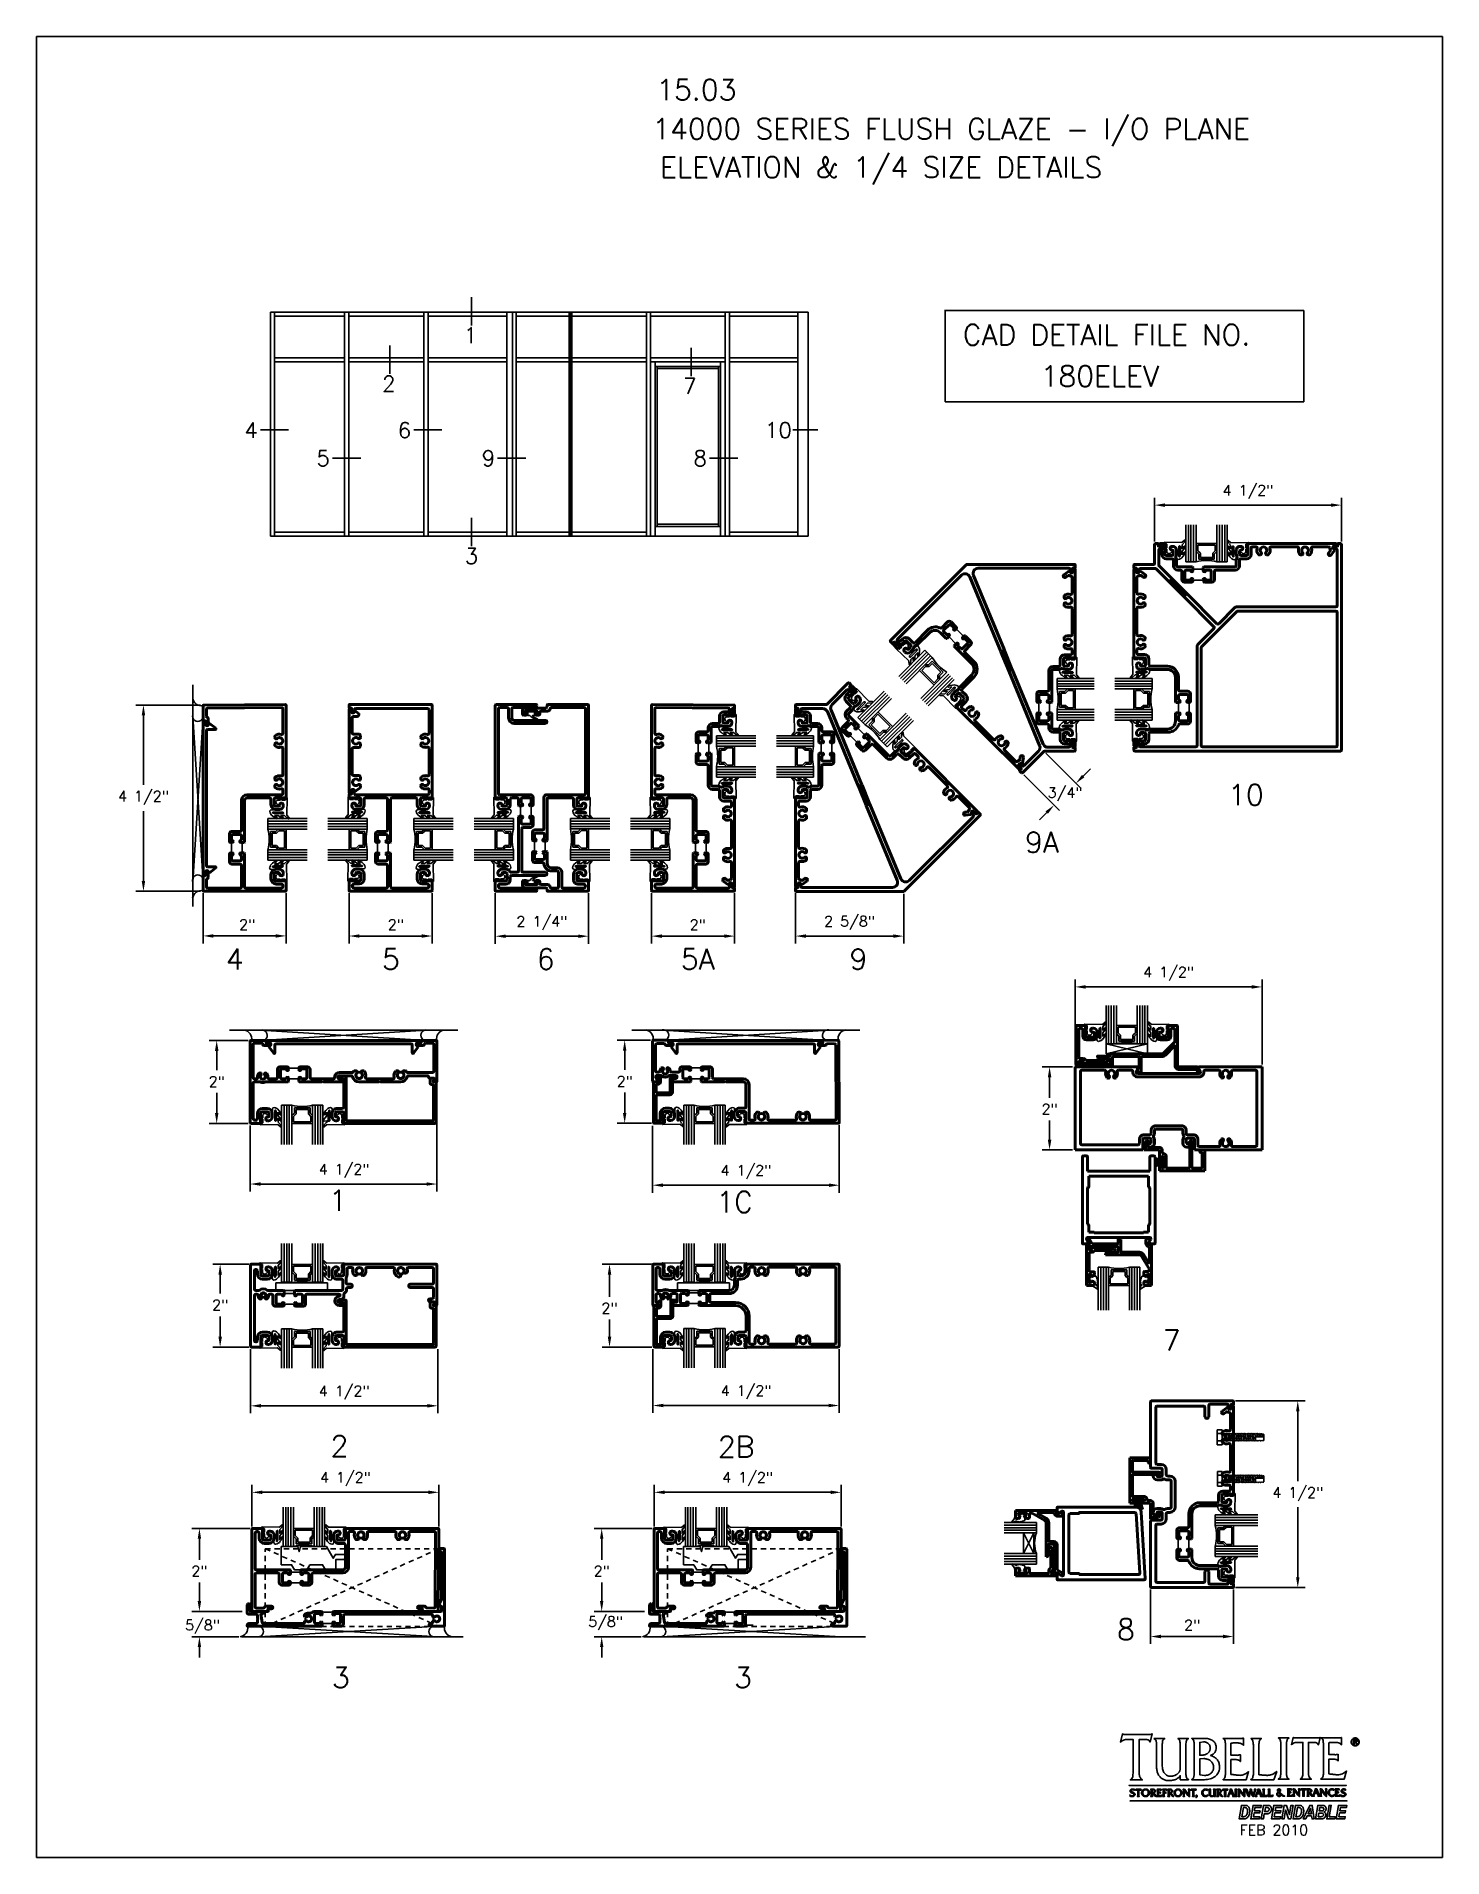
# Model space of a CAD drawing. Header units: inches. Extents: x -1.3 to 32.6, y -0.2 to 43.7.
import ezdxf
from ezdxf.enums import TextEntityAlignment as Align

# ---------------------------------------------------------------- set-up
doc = ezdxf.new("R2010")
doc.units = ezdxf.units.IN
doc.header["$MEASUREMENT"] = 0
doc.linetypes.add('HIDDEN2', pattern=[0.1875, 0.125, -0.0625])
for name, color, linetype in [('R-ANNO-DIMS', 3, 'Continuous'), ('R-ANNO-TEXT', 6, 'Continuous'), ('R-SWTS-DET1', 1, 'Continuous'), ('R-SWTS-DET3', 5, 'Continuous'), ('R-SWTS-OTLN', 2, 'Continuous')]:
    doc.layers.add(name, color=color, linetype=linetype)
doc.styles.add('SWTSTEXT', font='romans.shx')
doc.dimstyles.new('SWTSARCH', dxfattribs={"dimtxt": 0.25, "dimasz": 0.25, "dimexe": 0.179688, "dimexo": 0.0625, "dimgap": 0.125, "dimtad": 1, "dimtih": 1, "dimtoh": 1, "dimdec": 4, "dimzin": 4, "dimdsep": 46, "dimlunit": 4, "dimtxsty": 'SWTSTEXT', "dimcen": 0.1875, "dimdle": 0.179688, "dimclrd": 256, "dimclre": 256, "dimclrt": 256, "dimazin": 2, "dimtfac": 1, "dimtdec": 4, "dimtofl": 0, "dimtmove": 0, "dimatfit": 3, "dimfxl": 1, "dimfrac": 2, "dimtolj": 1, "dimtzin": 4, "dimlwd": -1, "dimlwe": -1, "dimarcsym": 0})

msp = doc.modelspace()

# ---------------------------------------------------------------- texts
at = {"layer": 'R-ANNO-TEXT', "style": 'SWTSTEXT'}
for s, height, p in [('15.03', 0.5, (13.61038, 42.18364, 24.84277)), ('14000 SERIES FLUSH GLAZE - I/O PLANE', 0.5, (13.51206, 41.24033, 24.84277)), ('ELEVATION & 1/4 SIZE DETAILS', 0.5, (13.70159, 40.31528, 24.84277)), ('CAD DETAIL FILE NO.', 0.5, (20.99485, 36.28103)), ('180ELEV', 0.5, (22.86985, 35.28535)), ('10', 0.5, (27.38645, 25.19486, 24.84277)), ('9A', 0.5, (22.49357, 24.05298, 24.84277)), ('4', 0.5, (3.23872, 21.23742, 24.84277)), ('5', 0.5, (7.00322, 21.23946, 24.84277)), ('6', 0.5, (10.73081, 21.23742, 24.84277)), ('5A', 0.5, (14.20207, 21.23946, 24.84277)), ('9', 0.5, (18.26805, 21.23742, 24.84277)), ('1', 0.5, (5.72709, 15.42503, 24.84277)), ('1C', 0.5, (15.05752, 15.38556, 24.84277)), ('7', 0.5, (25.81003, 12.059, 24.84277)), ('2', 0.5, (5.76494, 9.50818, 24.84277)), ('2B', 0.5, (15.09538, 9.49158, 24.84277)), ('8', 0.5, (24.71078, 5.09159, 24.84277)), ('3', 0.5, (5.79552, 3.92866, 24.84277)), ('3', 0.5, (15.48695, 3.92866, 24.84277)), ('FEB 2010', 0.25, (27.66327, 0.3815))]:
    msp.add_text(s, height=height, dxfattribs=at).set_placement(p)
for s, p in [('1', (9.13089, 36.5193)), ('2', (7.16502, 35.34989)), ('7', (14.41949, 35.29444)), ('4', (3.8478, 34.23165)), ('6', (7.54185, 34.23165)), ('10', (16.55027, 34.23165)), ('5', (5.58845, 33.55529)), ('9', (9.56384, 33.55529)), ('8', (14.66806, 33.55529)), ('3', (9.15658, 31.19961))]:
    msp.add_text(s, height=0.375, dxfattribs=at).set_placement(p, align=Align.MIDDLE_CENTER)

# ---------------------------------------------------------------- blocks, each defined once
blk = doc.blocks.new('*D13')
at = {"layer": 'Defpoints', "color": 0, "transparency": 16777216}
for p in [(2.691, 23.137), (4.691, 23.137), (4.691, 22.047)]:
    blk.add_point(p, dxfattribs=at)
at = {"layer": 'R-ANNO-DIMS', "transparency": 16777216}
for p, q in [((2.691, 23.074), (2.691, 21.867)), ((4.691, 23.074), (4.691, 21.867)), ((2.941, 22.047), (4.441, 22.047))]:
    blk.add_line(p, q, dxfattribs=at)
for points in [[(2.941, 22.088), (2.941, 22.005), (2.691, 22.047)], [(4.441, 22.088), (4.441, 22.005), (4.691, 22.047)]]:
    blk.add_solid(points, dxfattribs=at)
at = {"layer": 'R-ANNO-DIMS', "transparency": 16777216, "insert": (3.753, 22.32), "char_height": 0.25, "attachment_point": 5, "style": 'SWTSTEXT'}
blk.add_mtext('\\A1;2"', dxfattribs=at)
blk = doc.blocks.new('*D14')
at = {"layer": 'Defpoints', "color": 0, "transparency": 16777216}
for p in [(1.255, 27.61), (2.691, 27.61), (2.691, 23.122)]:
    blk.add_point(p, dxfattribs=at)
at = {"layer": 'R-ANNO-DIMS', "transparency": 16777216}
for p, q in [((2.628, 27.61), (1.075, 27.61)), ((1.255, 27.36), (1.255, 25.687)), ((1.255, 23.372), (1.255, 25.056)), ((2.628, 23.122), (1.075, 23.122))]:
    blk.add_line(p, q, dxfattribs=at)
for points in [[(1.213, 27.36), (1.297, 27.36), (1.255, 27.61)], [(1.213, 23.372), (1.297, 23.372), (1.255, 23.122)]]:
    blk.add_solid(points, dxfattribs=at)
at = {"layer": 'R-ANNO-DIMS', "transparency": 16777216, "insert": (1.255, 25.372), "char_height": 0.25, "attachment_point": 5, "style": 'SWTSTEXT'}
blk.add_mtext('\\A1;4 1/2"', dxfattribs=at)
blk = doc.blocks.new('*D15')
at = {"layer": 'Defpoints', "color": 0, "transparency": 16777216}
for p in [(6.21, 23.138), (8.21, 23.138), (8.21, 22.045)]:
    blk.add_point(p, dxfattribs=at)
at = {"layer": 'R-ANNO-DIMS', "transparency": 16777216}
for p, q in [((6.21, 23.076), (6.21, 21.865)), ((8.21, 23.076), (8.21, 21.865)), ((6.46, 22.045), (7.96, 22.045))]:
    blk.add_line(p, q, dxfattribs=at)
for points in [[(6.46, 22.086), (6.46, 22.003), (6.21, 22.045)], [(7.96, 22.086), (7.96, 22.003), (8.21, 22.045)]]:
    blk.add_solid(points, dxfattribs=at)
at = {"layer": 'R-ANNO-DIMS', "transparency": 16777216, "insert": (7.335, 22.318), "char_height": 0.25, "attachment_point": 5, "style": 'SWTSTEXT'}
blk.add_mtext('\\A1;2"', dxfattribs=at)
blk = doc.blocks.new('*D16')
at = {"layer": 'Defpoints', "color": 0, "transparency": 16777216}
for p in [(9.73, 23.138), (11.978, 23.138), (11.978, 22.04)]:
    blk.add_point(p, dxfattribs=at)
at = {"layer": 'R-ANNO-DIMS', "transparency": 16777216}
for p, q in [((9.73, 23.075), (9.73, 21.86)), ((11.978, 23.075), (11.978, 21.86)), ((9.98, 22.04), (11.728, 22.04))]:
    blk.add_line(p, q, dxfattribs=at)
for points in [[(9.98, 22.081), (9.98, 21.998), (9.73, 22.04)], [(11.728, 22.081), (11.728, 21.998), (11.978, 22.04)]]:
    blk.add_solid(points, dxfattribs=at)
at = {"layer": 'R-ANNO-DIMS', "transparency": 16777216, "insert": (10.854, 22.355), "char_height": 0.25, "attachment_point": 5, "style": 'SWTSTEXT'}
blk.add_mtext('\\A1;2 1/4"', dxfattribs=at)
blk = doc.blocks.new('*D17')
at = {"layer": 'Defpoints', "color": 0, "transparency": 16777216}
for p in [(13.497, 23.137), (15.497, 23.137), (15.497, 22.042)]:
    blk.add_point(p, dxfattribs=at)
at = {"layer": 'R-ANNO-DIMS', "transparency": 16777216}
for p, q in [((13.497, 23.075), (13.497, 21.862)), ((15.497, 23.075), (15.497, 21.862)), ((13.747, 22.042), (15.247, 22.042))]:
    blk.add_line(p, q, dxfattribs=at)
for points in [[(13.747, 22.084), (13.747, 22), (13.497, 22.042)], [(15.247, 22.084), (15.247, 22), (15.497, 22.042)]]:
    blk.add_solid(points, dxfattribs=at)
at = {"layer": 'R-ANNO-DIMS', "transparency": 16777216, "insert": (14.607, 22.316), "char_height": 0.25, "attachment_point": 5, "style": 'SWTSTEXT'}
blk.add_mtext('\\A1;2"', dxfattribs=at)
blk = doc.blocks.new('*D0')
at = {"layer": 'Defpoints', "color": 0, "transparency": 16777216}
for p in [(16.963, 23.136), (19.57, 23.121), (19.57, 22.043)]:
    blk.add_point(p, dxfattribs=at)
at = {"layer": 'R-ANNO-DIMS', "transparency": 16777216}
for p, q in [((16.963, 23.074), (16.963, 21.863)), ((19.57, 23.059), (19.57, 21.863)), ((17.213, 22.043), (19.32, 22.043))]:
    blk.add_line(p, q, dxfattribs=at)
for points in [[(17.213, 22.084), (17.213, 22.001), (16.963, 22.043)], [(19.32, 22.084), (19.32, 22.001), (19.57, 22.043)]]:
    blk.add_solid(points, dxfattribs=at)
at = {"layer": 'R-ANNO-DIMS', "transparency": 16777216, "insert": (18.266, 22.358), "char_height": 0.25, "attachment_point": 5, "style": 'SWTSTEXT'}
blk.add_mtext('\\A1;2 5/8"', dxfattribs=at)
blk = doc.blocks.new('*D1')
at = {"layer": 'Defpoints', "color": 0, "transparency": 16777216}
for p in [(22.949, 26.494), (22.423, 25.968), (23.72, 25.723)]:
    blk.add_point(p, dxfattribs=at)
at = {"layer": 'R-ANNO-DIMS', "transparency": 16777216}
for p, q in [((22.993, 26.45), (23.847, 25.596)), ((22.467, 25.924), (23.321, 25.07)), ((23.896, 25.899), (24.073, 26.076)), ((23.017, 25.02), (22.84, 24.843))]:
    blk.add_line(p, q, dxfattribs=at)
for points in [[(23.867, 25.929), (23.926, 25.87), (23.72, 25.723)], [(22.987, 25.049), (23.046, 24.991), (23.194, 25.197)]]:
    blk.add_solid(points, dxfattribs=at)
at = {"layer": 'R-ANNO-DIMS', "transparency": 16777216, "insert": (23.457, 25.46), "char_height": 0.25, "attachment_point": 5, "style": 'SWTSTEXT'}
blk.add_mtext('\\A1;3/4"', dxfattribs=at)
blk = doc.blocks.new('*D2')
at = {"layer": 'Defpoints', "color": 0, "transparency": 16777216}
for p in [(30.114, 32.426), (25.614, 31.484), (30.114, 31.484)]:
    blk.add_point(p, dxfattribs=at)
at = {"layer": 'R-ANNO-DIMS', "transparency": 16777216}
for p, q in [((25.614, 31.546), (25.614, 32.605)), ((30.114, 31.546), (30.114, 32.605)), ((25.864, 32.426), (29.864, 32.426))]:
    blk.add_line(p, q, dxfattribs=at)
for points in [[(25.864, 32.467), (25.864, 32.384), (25.614, 32.426)], [(29.864, 32.467), (29.864, 32.384), (30.114, 32.426)]]:
    blk.add_solid(points, dxfattribs=at)
at = {"layer": 'R-ANNO-DIMS', "transparency": 16777216, "insert": (27.864, 32.741), "char_height": 0.25, "attachment_point": 5, "style": 'SWTSTEXT'}
blk.add_mtext('\\A1;4 1/2"', dxfattribs=at)
blk = doc.blocks.new('*D18')
at = {"layer": 'Defpoints', "color": 0, "transparency": 16777216}
for p in [(28.203, 20.818), (23.703, 18.89), (28.203, 18.89)]:
    blk.add_point(p, dxfattribs=at)
at = {"layer": 'R-ANNO-DIMS', "transparency": 16777216}
for p, q in [((23.703, 18.952), (23.703, 20.998)), ((23.953, 20.818), (27.953, 20.818)), ((28.203, 18.952), (28.203, 20.998))]:
    blk.add_line(p, q, dxfattribs=at)
for points in [[(23.953, 20.86), (23.953, 20.776), (23.703, 20.818)], [(27.953, 20.86), (27.953, 20.776), (28.203, 20.818)]]:
    blk.add_solid(points, dxfattribs=at)
at = {"layer": 'R-ANNO-DIMS', "transparency": 16777216, "insert": (25.953, 21.134), "char_height": 0.25, "attachment_point": 5, "style": 'SWTSTEXT'}
blk.add_mtext('\\A1;4 1/2"', dxfattribs=at)
blk = doc.blocks.new('*D19')
at = {"layer": 'Defpoints', "color": 0, "transparency": 16777216}
for p in [(23.085, 18.89), (23.703, 18.89), (23.703, 16.89)]:
    blk.add_point(p, dxfattribs=at)
at = {"layer": 'R-ANNO-DIMS', "transparency": 16777216}
for p, q in [((23.64, 18.89), (22.905, 18.89)), ((23.085, 18.64), (23.085, 18.149)), ((23.085, 17.14), (23.085, 17.602)), ((23.64, 16.89), (22.905, 16.89))]:
    blk.add_line(p, q, dxfattribs=at)
for points in [[(23.043, 18.64), (23.127, 18.64), (23.085, 18.89)], [(23.043, 17.14), (23.127, 17.14), (23.085, 16.89)]]:
    blk.add_solid(points, dxfattribs=at)
at = {"layer": 'R-ANNO-DIMS', "transparency": 16777216, "insert": (23.085, 17.875), "char_height": 0.25, "attachment_point": 5, "style": 'SWTSTEXT'}
blk.add_mtext('\\A1;2"', dxfattribs=at)
blk = doc.blocks.new('*D3')
at = {"layer": 'Defpoints', "color": 0, "transparency": 16777216}
for p in [(27.501, 10.846), (29.064, 10.846), (27.501, 6.346)]:
    blk.add_point(p, dxfattribs=at)
at = {"layer": 'R-ANNO-DIMS', "transparency": 16777216}
for p, q in [((27.564, 10.846), (29.244, 10.846)), ((29.064, 10.596), (29.064, 8.912)), ((29.064, 6.596), (29.064, 8.281)), ((27.564, 6.346), (29.244, 6.346))]:
    blk.add_line(p, q, dxfattribs=at)
for points in [[(29.023, 10.596), (29.106, 10.596), (29.064, 10.846)], [(29.023, 6.596), (29.106, 6.596), (29.064, 6.346)]]:
    blk.add_solid(points, dxfattribs=at)
at = {"layer": 'R-ANNO-DIMS', "transparency": 16777216, "insert": (29.064, 8.596), "char_height": 0.25, "attachment_point": 5, "style": 'SWTSTEXT'}
blk.add_mtext('\\A1;4 1/2"', dxfattribs=at)
blk = doc.blocks.new('*D4')
at = {"layer": 'Defpoints', "color": 0, "transparency": 16777216}
for p in [(25.516, 6.361), (27.516, 6.361), (27.516, 5.168)]:
    blk.add_point(p, dxfattribs=at)
at = {"layer": 'R-ANNO-DIMS', "transparency": 16777216}
for p, q in [((25.516, 6.299), (25.516, 4.988)), ((27.516, 6.299), (27.516, 4.988)), ((25.766, 5.168), (27.266, 5.168))]:
    blk.add_line(p, q, dxfattribs=at)
for points in [[(25.766, 5.21), (25.766, 5.126), (25.516, 5.168)], [(27.266, 5.21), (27.266, 5.126), (27.516, 5.168)]]:
    blk.add_solid(points, dxfattribs=at)
at = {"layer": 'R-ANNO-DIMS', "transparency": 16777216, "insert": (26.521, 5.442), "char_height": 0.25, "attachment_point": 5, "style": 'SWTSTEXT'}
blk.add_mtext('\\A1;2"', dxfattribs=at)
blk = doc.blocks.new('*D5')
at = {"layer": 'Defpoints', "color": 0, "transparency": 16777216}
for p in [(3.838, 12.154), (8.345, 12.154), (8.345, 10.726)]:
    blk.add_point(p, dxfattribs=at)
at = {"layer": 'R-ANNO-DIMS', "transparency": 16777216}
for p, q in [((3.838, 12.092), (3.838, 10.546)), ((8.345, 12.092), (8.345, 10.546)), ((4.088, 10.726), (8.095, 10.726))]:
    blk.add_line(p, q, dxfattribs=at)
for points in [[(4.088, 10.768), (4.088, 10.684), (3.838, 10.726)], [(8.095, 10.768), (8.095, 10.684), (8.345, 10.726)]]:
    blk.add_solid(points, dxfattribs=at)
at = {"layer": 'R-ANNO-DIMS', "transparency": 16777216, "insert": (6.091, 11.042), "char_height": 0.25, "attachment_point": 5, "style": 'SWTSTEXT'}
blk.add_mtext('\\A1;4 1/2"', dxfattribs=at)
blk = doc.blocks.new('*D6')
at = {"layer": 'Defpoints', "color": 0, "transparency": 16777216}
for p in [(3.103, 14.139), (3.853, 14.139), (3.853, 12.139)]:
    blk.add_point(p, dxfattribs=at)
at = {"layer": 'R-ANNO-DIMS', "transparency": 16777216}
for p, q in [((3.79, 14.139), (2.924, 14.139)), ((3.103, 13.889), (3.103, 13.429)), ((3.103, 12.389), (3.103, 12.881)), ((3.79, 12.139), (2.924, 12.139))]:
    blk.add_line(p, q, dxfattribs=at)
for points in [[(3.062, 13.889), (3.145, 13.889), (3.103, 14.139)], [(3.062, 12.389), (3.145, 12.389), (3.103, 12.139)]]:
    blk.add_solid(points, dxfattribs=at)
at = {"layer": 'R-ANNO-DIMS', "transparency": 16777216, "insert": (3.103, 13.155), "char_height": 0.25, "attachment_point": 5, "style": 'SWTSTEXT'}
blk.add_mtext('\\A1;2"', dxfattribs=at)
blk = doc.blocks.new('*D7')
at = {"layer": 'Defpoints', "color": 0, "transparency": 16777216}
for p in [(3.02, 19.528), (3.841, 19.528), (3.841, 17.529)]:
    blk.add_point(p, dxfattribs=at)
at = {"layer": 'R-ANNO-DIMS', "transparency": 16777216}
for p, q in [((3.778, 19.528), (2.84, 19.528)), ((3.02, 19.278), (3.02, 18.813)), ((3.02, 17.779), (3.02, 18.265)), ((3.778, 17.529), (2.84, 17.529))]:
    blk.add_line(p, q, dxfattribs=at)
for points in [[(2.978, 19.278), (3.062, 19.278), (3.02, 19.528)], [(2.978, 17.779), (3.062, 17.779), (3.02, 17.529)]]:
    blk.add_solid(points, dxfattribs=at)
at = {"layer": 'R-ANNO-DIMS', "transparency": 16777216, "insert": (3.02, 18.539), "char_height": 0.25, "attachment_point": 5, "style": 'SWTSTEXT'}
blk.add_mtext('\\A1;2"', dxfattribs=at)
blk = doc.blocks.new('*D8')
at = {"layer": 'Defpoints', "color": 0, "transparency": 16777216}
for p in [(8.326, 18.543), (3.826, 17.544), (3.826, 16.069)]:
    blk.add_point(p, dxfattribs=at)
at = {"layer": 'R-ANNO-DIMS', "transparency": 16777216}
for p, q in [((8.326, 18.48), (8.326, 15.89)), ((3.826, 17.481), (3.826, 15.89)), ((8.076, 16.069), (4.076, 16.069))]:
    blk.add_line(p, q, dxfattribs=at)
for points in [[(4.076, 16.111), (4.076, 16.028), (3.826, 16.069)], [(8.076, 16.111), (8.076, 16.028), (8.326, 16.069)]]:
    blk.add_solid(points, dxfattribs=at)
at = {"layer": 'R-ANNO-DIMS', "transparency": 16777216, "insert": (6.087, 16.385), "char_height": 0.25, "attachment_point": 5, "style": 'SWTSTEXT'}
blk.add_mtext('\\A1;4 1/2"', dxfattribs=at)
blk = doc.blocks.new('*D9')
at = {"layer": 'Defpoints', "color": 0, "transparency": 16777216}
for p in [(12.849, 19.532), (13.534, 19.532), (13.56, 17.532)]:
    blk.add_point(p, dxfattribs=at)
at = {"layer": 'R-ANNO-DIMS', "transparency": 16777216}
for p, q in [((13.471, 19.532), (12.669, 19.532)), ((12.849, 19.282), (12.849, 18.818)), ((12.849, 17.782), (12.849, 18.271)), ((13.497, 17.532), (12.669, 17.532))]:
    blk.add_line(p, q, dxfattribs=at)
for points in [[(12.807, 19.282), (12.89, 19.282), (12.849, 19.532)], [(12.807, 17.782), (12.89, 17.782), (12.849, 17.532)]]:
    blk.add_solid(points, dxfattribs=at)
at = {"layer": 'R-ANNO-DIMS', "transparency": 16777216, "insert": (12.849, 18.544), "char_height": 0.25, "attachment_point": 5, "style": 'SWTSTEXT'}
blk.add_mtext('\\A1;2"', dxfattribs=at)
blk = doc.blocks.new('*D10')
at = {"layer": 'Defpoints', "color": 0, "transparency": 16777216}
for p in [(13.519, 17.532), (18.019, 17.547), (18.019, 16.041)]:
    blk.add_point(p, dxfattribs=at)
at = {"layer": 'R-ANNO-DIMS', "transparency": 16777216}
for p, q in [((13.519, 17.47), (13.519, 15.861)), ((18.019, 17.484), (18.019, 15.861)), ((13.769, 16.041), (17.769, 16.041))]:
    blk.add_line(p, q, dxfattribs=at)
for points in [[(13.769, 16.083), (13.769, 15.999), (13.519, 16.041)], [(17.769, 16.083), (17.769, 15.999), (18.019, 16.041)]]:
    blk.add_solid(points, dxfattribs=at)
at = {"layer": 'R-ANNO-DIMS', "transparency": 16777216, "insert": (15.769, 16.357), "char_height": 0.25, "attachment_point": 5, "style": 'SWTSTEXT'}
blk.add_mtext('\\A1;4 1/2"', dxfattribs=at)
blk = doc.blocks.new('*D11')
at = {"layer": 'Defpoints', "color": 0, "transparency": 16777216}
for p in [(13.557, 14.139), (12.484, 12.14), (13.569, 12.14)]:
    blk.add_point(p, dxfattribs=at)
at = {"layer": 'R-ANNO-DIMS', "transparency": 16777216}
for p, q in [((13.495, 14.139), (12.304, 14.139)), ((12.484, 13.889), (12.484, 13.353)), ((12.484, 12.39), (12.484, 12.806)), ((13.506, 12.14), (12.304, 12.14))]:
    blk.add_line(p, q, dxfattribs=at)
for points in [[(12.442, 13.889), (12.525, 13.889), (12.484, 14.139)], [(12.442, 12.39), (12.525, 12.39), (12.484, 12.14)]]:
    blk.add_solid(points, dxfattribs=at)
at = {"layer": 'R-ANNO-DIMS', "transparency": 16777216, "insert": (12.484, 13.079), "char_height": 0.25, "attachment_point": 5, "style": 'SWTSTEXT'}
blk.add_mtext('\\A1;2"', dxfattribs=at)
blk = doc.blocks.new('*D12')
at = {"layer": 'Defpoints', "color": 0, "transparency": 16777216}
for p in [(13.529, 12.155), (18.014, 12.154), (18.014, 10.733)]:
    blk.add_point(p, dxfattribs=at)
at = {"layer": 'R-ANNO-DIMS', "transparency": 16777216}
for p, q in [((13.529, 12.092), (13.529, 10.554)), ((18.014, 12.092), (18.014, 10.554)), ((13.779, 10.733), (17.764, 10.733))]:
    blk.add_line(p, q, dxfattribs=at)
for points in [[(13.779, 10.775), (13.779, 10.692), (13.529, 10.733)], [(17.764, 10.775), (17.764, 10.692), (18.014, 10.733)]]:
    blk.add_solid(points, dxfattribs=at)
at = {"layer": 'R-ANNO-DIMS', "transparency": 16777216, "insert": (15.772, 11.049), "char_height": 0.25, "attachment_point": 5, "style": 'SWTSTEXT'}
blk.add_mtext('\\A1;4 1/2"', dxfattribs=at)
blk = doc.blocks.new('*D20')
at = {"layer": 'Defpoints', "color": 0, "transparency": 16777216}
for p in [(18.061, 8.642), (13.561, 7.758), (18.061, 7.758)]:
    blk.add_point(p, dxfattribs=at)
at = {"layer": 'R-ANNO-DIMS', "transparency": 16777216}
for p, q in [((13.561, 7.821), (13.561, 8.822)), ((18.061, 7.821), (18.061, 8.822)), ((13.811, 8.642), (17.811, 8.642))]:
    blk.add_line(p, q, dxfattribs=at)
for points in [[(13.811, 8.684), (13.811, 8.6), (13.561, 8.642)], [(17.811, 8.684), (17.811, 8.6), (18.061, 8.642)]]:
    blk.add_solid(points, dxfattribs=at)
at = {"layer": 'R-ANNO-DIMS', "transparency": 16777216, "insert": (15.811, 8.958), "char_height": 0.25, "attachment_point": 5, "style": 'SWTSTEXT'}
blk.add_mtext('\\A1;4 1/2"', dxfattribs=at)
blk = doc.blocks.new('*D21')
at = {"layer": 'Defpoints', "color": 0, "transparency": 16777216}
for p in [(12.295, 7.773), (13.576, 7.773), (13.388, 5.773)]:
    blk.add_point(p, dxfattribs=at)
at = {"layer": 'R-ANNO-DIMS', "transparency": 16777216}
for p, q in [((13.514, 7.773), (12.115, 7.773)), ((12.295, 7.523), (12.295, 7.019)), ((12.295, 6.023), (12.295, 6.471)), ((13.325, 5.773), (12.115, 5.773))]:
    blk.add_line(p, q, dxfattribs=at)
for points in [[(12.253, 7.523), (12.336, 7.523), (12.295, 7.773)], [(12.253, 6.023), (12.336, 6.023), (12.295, 5.773)]]:
    blk.add_solid(points, dxfattribs=at)
at = {"layer": 'R-ANNO-DIMS', "transparency": 16777216, "insert": (12.295, 6.745), "char_height": 0.25, "attachment_point": 5, "style": 'SWTSTEXT'}
blk.add_mtext('\\A1;2"', dxfattribs=at)
blk = doc.blocks.new('*D24')
at = {"layer": 'Defpoints', "color": 0, "transparency": 16777216}
for p in [(12.295, 5.773), (13.388, 5.773), (13.309, 5.163)]:
    blk.add_point(p, dxfattribs=at)
at = {"layer": 'R-ANNO-DIMS', "transparency": 16777216}
for p, q in [((12.295, 6.023), (12.295, 6.273)), ((13.325, 5.773), (12.115, 5.773)), ((13.246, 5.163), (12.115, 5.163)), ((12.295, 4.913), (12.295, 4.663))]:
    blk.add_line(p, q, dxfattribs=at)
for points in [[(12.253, 6.023), (12.336, 6.023), (12.295, 5.773)], [(12.253, 4.913), (12.336, 4.913), (12.295, 5.163)]]:
    blk.add_solid(points, dxfattribs=at)
at = {"layer": 'R-ANNO-DIMS', "transparency": 16777216, "insert": (12.389, 5.487), "char_height": 0.25, "attachment_point": 5, "style": 'SWTSTEXT'}
blk.add_mtext('\\A1;5/8"', dxfattribs=at)
blk = doc.blocks.new('*D22')
at = {"layer": 'Defpoints', "color": 0, "transparency": 16777216}
for p in [(8.37, 8.642), (3.87, 7.758), (8.37, 7.758)]:
    blk.add_point(p, dxfattribs=at)
at = {"layer": 'R-ANNO-DIMS', "transparency": 16777216}
for p, q in [((3.87, 7.821), (3.87, 8.822)), ((8.37, 7.821), (8.37, 8.822)), ((4.12, 8.642), (8.12, 8.642))]:
    blk.add_line(p, q, dxfattribs=at)
for points in [[(4.12, 8.684), (4.12, 8.6), (3.87, 8.642)], [(8.12, 8.684), (8.12, 8.6), (8.37, 8.642)]]:
    blk.add_solid(points, dxfattribs=at)
at = {"layer": 'R-ANNO-DIMS', "transparency": 16777216, "insert": (6.12, 8.958), "char_height": 0.25, "attachment_point": 5, "style": 'SWTSTEXT'}
blk.add_mtext('\\A1;4 1/2"', dxfattribs=at)
blk = doc.blocks.new('*D23')
at = {"layer": 'Defpoints', "color": 0, "transparency": 16777216}
for p in [(2.603, 7.773), (3.885, 7.773), (3.696, 5.773)]:
    blk.add_point(p, dxfattribs=at)
at = {"layer": 'R-ANNO-DIMS', "transparency": 16777216}
for p, q in [((3.822, 7.773), (2.424, 7.773)), ((2.603, 7.523), (2.603, 7.019)), ((2.603, 6.023), (2.603, 6.471)), ((3.634, 5.773), (2.424, 5.773))]:
    blk.add_line(p, q, dxfattribs=at)
for points in [[(2.562, 7.523), (2.645, 7.523), (2.603, 7.773)], [(2.562, 6.023), (2.645, 6.023), (2.603, 5.773)]]:
    blk.add_solid(points, dxfattribs=at)
at = {"layer": 'R-ANNO-DIMS', "transparency": 16777216, "insert": (2.603, 6.745), "char_height": 0.25, "attachment_point": 5, "style": 'SWTSTEXT'}
blk.add_mtext('\\A1;2"', dxfattribs=at)
blk = doc.blocks.new('*D25')
at = {"layer": 'Defpoints', "color": 0, "transparency": 16777216}
for p in [(2.603, 5.773), (3.696, 5.773), (3.617, 5.163)]:
    blk.add_point(p, dxfattribs=at)
at = {"layer": 'R-ANNO-DIMS', "transparency": 16777216}
for p, q in [((2.603, 6.023), (2.603, 6.273)), ((3.634, 5.773), (2.424, 5.773)), ((3.555, 5.163), (2.424, 5.163)), ((2.603, 4.913), (2.603, 4.663))]:
    blk.add_line(p, q, dxfattribs=at)
for points in [[(2.562, 6.023), (2.645, 6.023), (2.603, 5.773)], [(2.562, 4.913), (2.645, 4.913), (2.603, 5.163)]]:
    blk.add_solid(points, dxfattribs=at)
at = {"layer": 'R-ANNO-DIMS', "transparency": 16777216, "insert": (2.678, 5.401), "char_height": 0.25, "attachment_point": 5, "style": 'SWTSTEXT'}
blk.add_mtext('\\A1;5/8"', dxfattribs=at)

# ---------------------------------------------------------------- dimensions: what is measured, and where the dimension line sits
at = {"layer": 'R-ANNO-DIMS'}
for base, p1, p2, picture, middle in [((30.11443, 32.42581), (25.61443, 31.48363), (30.11443, 31.48363), '*D2', (27.86443, 32.74128)), ((19.57033, 22.04256), (16.96259, 23.13603), (19.57033, 23.12103), '*D0', (18.26646, 22.35804)), ((18.01855, 16.04112), (13.51864, 17.53239), (18.01855, 17.54697), '*D10', (15.7686, 16.3566)), ((8.34456, 10.72613), (3.83779, 12.15443), (8.34456, 12.15443), '*D5', (6.09117, 11.0416)), ((8.36964, 8.64207), (3.86973, 7.75827), (8.36964, 7.75817), '*D22', (6.11969, 8.95755)), ((18.06107, 8.64207), (13.56116, 7.75827), (18.06107, 7.75817), '*D20', (15.81111, 8.95755))]:
    dim = msp.add_linear_dim(base=base, p1=p1, p2=p2, dimstyle='SWTSARCH', dxfattribs=at)
    dim.commit()
    dim.dimension.update_dxf_attribs({"geometry": picture, "text_midpoint": middle})
for base, p1, p2, angle, picture, middle, dimtype in [((1.25498, 27.6096), (2.69066, 23.12181), (2.6907, 27.6096), 90, '*D14', (1.25498, 25.37177), 160), ((23.71963, 25.72267), (22.42261, 25.96782), (22.94854, 26.49376), 45, '*D1', (23.45666, 25.45971), 161), ((3.02008, 19.52838), (3.84077, 17.52872), (3.84077, 19.52838), 90, '*D7', (3.02008, 18.53893), 160), ((12.84851, 19.53183), (13.55964, 17.53239), (13.53364, 19.53183), 90, '*D9', (12.84851, 18.54449), 160), ((23.08485, 18.88979), (23.70287, 16.88979), (23.70287, 18.88979), 90, '*D19', (23.08485, 17.87535), 160), ((3.10333, 14.1394), (3.85279, 12.13943), (3.85279, 14.1394), 90, '*D6', (3.10333, 13.15499), 160), ((12.48375, 12.1399), (13.55713, 14.13894), (13.56872, 12.1399), 90, '*D11', (12.48375, 13.07933), 160), ((29.06448, 10.8462), (27.50128, 6.3462), (27.50128, 10.8462), 90, '*D3', (29.06448, 8.5962), 160), ((2.60334, 7.77327), (3.69639, 5.77331), (3.88473, 7.77327), 90, '*D23', (2.60334, 6.74496), 160), ((12.29477, 7.77327), (13.38782, 5.77331), (13.57616, 7.77327), 90, '*D21', (12.29477, 6.74496), 160)]:
    dim = msp.add_linear_dim(base=base, p1=p1, p2=p2, angle=angle, dimstyle='SWTSARCH', dxfattribs=at)
    dim.commit()
    dim.dimension.update_dxf_attribs({"geometry": picture, "text_midpoint": middle, "dimtype": dimtype})
for base, p1, p2, picture, middle in [((4.69062, 22.04657), (2.69066, 23.13681), (4.69062, 23.13681), '*D13', (3.75292, 22.04657)), ((8.21024, 22.0446), (6.21027, 23.13826), (8.21024, 23.13826), '*D15', (7.33516, 22.0446)), ((11.97781, 22.03951), (9.72974, 23.13775), (11.97781, 23.13775), '*D16', (10.85378, 22.03951)), ((15.49716, 22.042), (13.49716, 23.13733), (15.49716, 23.13733), '*D17', (14.60671, 22.042)), ((28.20287, 20.8181), (23.70287, 18.88979), (28.20287, 18.88979), '*D18', (25.95287, 20.8181)), ((3.82577, 16.06938), (8.32577, 18.54267), (3.82577, 17.54372), '*D8', (6.08703, 16.06938)), ((18.01422, 10.73344), (13.52922, 12.1549), (18.01422, 12.15443), '*D12', (15.77172, 10.73344)), ((27.51628, 5.16783), (25.51632, 6.3612), (27.51628, 6.3612), '*D4', (26.52119, 5.16783))]:
    dim = msp.add_linear_dim(base=base, p1=p1, p2=p2, dimstyle='SWTSARCH', dxfattribs=at)
    dim.commit()
    dim.dimension.update_dxf_attribs({"geometry": picture, "text_midpoint": middle, "dimtype": 160})
for base, p1, p2, picture, middle in [((2.60334, 5.77331), (3.61719, 5.16331), (3.69639, 5.77331), '*D25', (2.67837, 5.40145)), ((12.29477, 5.77331), (13.30862, 5.16331), (13.38782, 5.77331), '*D24', (12.38933, 5.48663))]:
    dim = msp.add_linear_dim(base=base, p1=p1, p2=p2, angle=90, dimstyle='SWTSARCH', override={"dimtmove": 2}, dxfattribs=at)
    dim.commit()
    dim.dimension.update_dxf_attribs({"geometry": picture, "text_midpoint": middle, "dimtype": 160})

# ---------------------------------------------------------------- hatches: boundary and pattern name
at = {"layer": 'R-SWTS-DET1'}
for points in [[(26.03551, 30.64826), (25.9648, 30.57755), (26.31835, 30.224), (26.38906, 30.29471)], [(21.99588, 28.93151), (21.90828, 28.89523), (22.09962, 28.43329), (22.18646, 28.46926)], [(18.5659, 25.68589), (18.47906, 25.64992), (18.66964, 25.18766), (18.75724, 25.22395)]]:
    msp.add_hatch(color=256, dxfattribs=at).paths.add_polyline_path(points)

# ---------------------------------------------------------------- linework, layer by layer
at = {"layer": 'R-ANNO-TEXT'}
for p, q in [((9.16045, 37.43843), (9.16045, 36.75672)), ((20.5673, 34.91682), (20.5673, 37.12797)), ((20.5673, 37.11195), (29.21122, 37.11195)), ((29.21122, 37.11195), (29.21122, 34.91682)), ((7.19458, 36.26902), (7.19458, 35.58731)), ((14.44906, 36.21358), (14.44906, 35.53187)), ((29.21122, 34.91682), (20.5673, 34.91682)), ((4.75337, 34.23581), (4.07166, 34.23581)), ((8.44742, 34.23581), (7.76571, 34.23581)), ((17.50137, 34.23581), (16.9029, 34.23581)), ((6.49402, 33.55945), (5.81231, 33.55945)), ((10.46941, 33.55945), (9.7877, 33.55945)), ((15.57363, 33.55945), (14.89192, 33.55945)), ((9.16045, 32.11874), (9.16045, 31.43704))]:
    msp.add_line(p, q, dxfattribs=at)
for points in [[(25.09686, 1.87185), (25.09686, 2.68956), (24.97296, 2.68956), (24.94368, 2.68956), (24.91665, 2.68505), (24.89187, 2.68055), (24.86934, 2.67379), (24.84907, 2.66478), (24.83105, 2.65352), (24.81303, 2.64), (24.79951, 2.62423), (24.795, 2.62423), (24.84456, 2.82246), (24.84682, 2.82246), (24.85808, 2.81571), (24.87385, 2.8112), (24.88962, 2.80669), (24.91214, 2.80669), (25.4753, 2.80669), (25.48882, 2.80669), (25.50008, 2.80669), (25.51134, 2.80895), (25.52036, 2.8112), (25.52937, 2.81345), (25.53838, 2.81571), (25.54513, 2.81796), (25.54964, 2.82246), (25.5564, 2.82246), (25.51134, 2.62423), (25.50459, 2.62423), (25.49783, 2.64225), (25.48657, 2.65802), (25.4753, 2.66703), (25.46179, 2.67604), (25.45278, 2.67829), (25.44602, 2.68055), (25.43701, 2.6828), (25.42574, 2.68505), (25.41673, 2.6873), (25.40547, 2.6873), (25.39195, 2.68956), (25.38069, 2.68956), (25.24328, 2.68956), (25.24328, 1.88086), (25.24328, 1.86734), (25.24328, 1.85608), (25.24553, 1.84256), (25.24779, 1.8313), (25.25004, 1.82004), (25.25229, 1.81103), (25.25454, 1.79976), (25.25905, 1.79075), (25.26355, 1.78174), (25.26806, 1.77048), (25.27482, 1.76147), (25.28158, 1.75021), (25.29059, 1.74119), (25.2996, 1.73218), (25.31086, 1.72543), (25.32212, 1.71642), (25.32212, 1.71191), (25.02928, 1.71191), (25.02928, 1.71642), (25.04505, 1.72317), (25.05856, 1.73444), (25.06983, 1.74795), (25.07884, 1.76823), (25.08785, 1.7885), (25.09235, 1.81328), (25.09461, 1.84031), (25.09686, 1.87185), (25.09686, 1.87185)], [(25.09686, 1.87185), (25.09686, 2.68956), (24.97296, 2.68956), (24.97296, 2.68956), (24.94368, 2.68956), (24.91665, 2.68505), (24.89187, 2.68055), (24.86934, 2.67379), (24.84907, 2.66478), (24.83105, 2.65352), (24.81303, 2.64), (24.79951, 2.62423), (24.795, 2.62423), (24.84456, 2.82246), (24.84682, 2.82246), (24.84682, 2.82246), (24.85808, 2.81571), (24.87385, 2.8112), (24.88962, 2.80669), (24.91214, 2.80669), (25.4753, 2.80669), (25.4753, 2.80669), (25.48882, 2.80669), (25.50008, 2.80669), (25.51134, 2.80895), (25.52036, 2.8112), (25.52937, 2.81345), (25.53838, 2.81571), (25.54513, 2.81796), (25.54964, 2.82246), (25.5564, 2.82246), (25.51134, 2.62423), (25.50459, 2.62423), (25.50459, 2.62423), (25.49783, 2.64225), (25.48657, 2.65802), (25.4753, 2.66703), (25.46179, 2.67604), (25.46179, 2.67604), (25.45278, 2.67829), (25.44602, 2.68055), (25.43701, 2.6828), (25.42574, 2.68505), (25.41673, 2.6873), (25.40547, 2.6873), (25.39195, 2.68956), (25.38069, 2.68956), (25.24328, 2.68956), (25.24328, 1.88086), (25.24328, 1.88086), (25.24328, 1.86734), (25.24328, 1.85608), (25.24553, 1.84256), (25.24779, 1.8313), (25.25004, 1.82004), (25.25229, 1.81103), (25.25454, 1.79976), (25.25905, 1.79075), (25.25905, 1.79075), (25.26355, 1.78174), (25.26806, 1.77048), (25.27482, 1.76147), (25.28158, 1.75021), (25.29059, 1.74119), (25.2996, 1.73218), (25.31086, 1.72543), (25.32212, 1.71642), (25.32212, 1.71191), (25.02928, 1.71191), (25.02928, 1.71642), (25.02928, 1.71642), (25.04505, 1.72317), (25.05856, 1.73444), (25.06983, 1.74795), (25.07884, 1.76823), (25.08785, 1.7885), (25.09235, 1.81328), (25.09461, 1.84031), (25.09686, 1.87185)], [(25.66452, 2.02052), (25.66452, 2.52962), (25.66452, 2.54314), (25.66452, 2.55665), (25.66452, 2.57017), (25.66227, 2.58143), (25.66227, 2.59269), (25.66227, 2.6017), (25.66002, 2.61071), (25.66002, 2.61973), (25.65551, 2.63324), (25.65326, 2.64676), (25.64876, 2.65802), (25.642, 2.66928), (25.63524, 2.67829), (25.62623, 2.68956), (25.61497, 2.69857), (25.6037, 2.70983), (25.6037, 2.71208), (25.85825, 2.71208), (25.85825, 2.70983), (25.84023, 2.69857), (25.82672, 2.6828), (25.81545, 2.66703), (25.80869, 2.64901), (25.80644, 2.63775), (25.80419, 2.62423), (25.80194, 2.61071), (25.80194, 2.5972), (25.79968, 2.57918), (25.79968, 2.56116), (25.79968, 2.54314), (25.79968, 2.52286), (25.79968, 2.07909), (25.79968, 2.0453), (25.80419, 2.01376), (25.80644, 1.98223), (25.8132, 1.9552), (25.81996, 1.93042), (25.83122, 1.90789), (25.84023, 1.88987), (25.85375, 1.87185), (25.86726, 1.85608), (25.88303, 1.84256), (25.8988, 1.82905), (25.91682, 1.82004), (25.93709, 1.81328), (25.95512, 1.80652), (25.97539, 1.80427), (25.99792, 1.80202), (26.01368, 1.80202), (26.02945, 1.80427), (26.04522, 1.80427), (26.06099, 1.80877), (26.07451, 1.81103), (26.08802, 1.81553), (26.10154, 1.82004), (26.11505, 1.8268), (26.12857, 1.83355), (26.13983, 1.84031), (26.15335, 1.84707), (26.16461, 1.85608), (26.17362, 1.86509), (26.18489, 1.8741), (26.1939, 1.88536), (26.20291, 1.89663), (26.20966, 1.90789), (26.21642, 1.91915), (26.22093, 1.93267), (26.22543, 1.94619), (26.22994, 1.9597), (26.23219, 1.97547), (26.23444, 1.98899), (26.23444, 2.00475), (26.23444, 2.53863), (26.23444, 2.57467), (26.22994, 2.60396), (26.22543, 2.63324), (26.22093, 2.65577), (26.21192, 2.67379), (26.20291, 2.68956), (26.19164, 2.70307), (26.17813, 2.70983), (26.17813, 2.71208), (26.42817, 2.71208), (26.42817, 2.70983), (26.41465, 2.70307), (26.40339, 2.69181), (26.39213, 2.67604), (26.38537, 2.65802), (26.37861, 2.63775), (26.37411, 2.61297), (26.3696, 2.58368), (26.3696, 2.55215), (26.3696, 1.87635), (26.3696, 1.84482), (26.37411, 1.81778), (26.37861, 1.79526), (26.38537, 1.77273), (26.39213, 1.75696), (26.40339, 1.74119), (26.41465, 1.72993), (26.42817, 1.72317), (26.42817, 1.71867), (26.23444, 1.71867), (26.23444, 1.81553), (26.22318, 1.80202), (26.21192, 1.7885), (26.1984, 1.77498), (26.18489, 1.76372), (26.17137, 1.75246), (26.1556, 1.74345), (26.13983, 1.73444), (26.12181, 1.72543), (26.10379, 1.71867), (26.08577, 1.71416), (26.0655, 1.7074), (26.04522, 1.70515), (26.02269, 1.70065), (26.00242, 1.69839), (25.97764, 1.69614), (25.95512, 1.69614), (25.93484, 1.69839), (25.91457, 1.70065), (25.89429, 1.7029), (25.87402, 1.70966), (25.856, 1.71416), (25.83798, 1.72092), (25.81996, 1.72768), (25.80419, 1.73669), (25.78842, 1.74795), (25.77265, 1.75922), (25.75914, 1.77273), (25.74562, 1.78625), (25.7321, 1.79976), (25.72084, 1.81553), (25.70958, 1.8313), (25.70057, 1.84932), (25.69156, 1.86734), (25.6848, 1.88762), (25.67804, 1.90564), (25.67354, 1.92816), (25.66903, 1.94844), (25.66678, 1.97096), (25.66452, 1.99574), (25.66452, 2.02052), (25.66452, 2.02052)], [(25.66452, 2.02052), (25.66452, 2.52962), (25.66452, 2.52962), (25.66452, 2.54314), (25.66452, 2.55665), (25.66452, 2.57017), (25.66227, 2.58143), (25.66227, 2.59269), (25.66227, 2.6017), (25.66002, 2.61071), (25.66002, 2.61973), (25.66002, 2.61973), (25.65551, 2.63324), (25.65326, 2.64676), (25.64876, 2.65802), (25.642, 2.66928), (25.642, 2.66928), (25.63524, 2.67829), (25.62623, 2.68956), (25.61497, 2.69857), (25.6037, 2.70983), (25.6037, 2.71208), (25.85825, 2.71208), (25.85825, 2.70983), (25.85825, 2.70983), (25.84023, 2.69857), (25.82672, 2.6828), (25.81545, 2.66703), (25.80869, 2.64901), (25.80869, 2.64901), (25.80644, 2.63775), (25.80419, 2.62423), (25.80194, 2.61071), (25.80194, 2.5972), (25.79968, 2.57918), (25.79968, 2.56116), (25.79968, 2.54314), (25.79968, 2.52286), (25.79968, 2.07909), (25.79968, 2.07909), (25.79968, 2.0453), (25.80419, 2.01376), (25.80644, 1.98223), (25.8132, 1.9552), (25.81996, 1.93042), (25.83122, 1.90789), (25.84023, 1.88987), (25.85375, 1.87185), (25.85375, 1.87185), (25.86726, 1.85608), (25.88303, 1.84256), (25.8988, 1.82905), (25.91682, 1.82004), (25.93709, 1.81328), (25.95512, 1.80652), (25.97539, 1.80427), (25.99792, 1.80202), (25.99792, 1.80202), (26.01368, 1.80202), (26.02945, 1.80427), (26.04522, 1.80427), (26.06099, 1.80877), (26.07451, 1.81103), (26.08802, 1.81553), (26.10154, 1.82004), (26.11505, 1.8268), (26.11505, 1.8268), (26.12857, 1.83355), (26.13983, 1.84031), (26.15335, 1.84707), (26.16461, 1.85608), (26.17362, 1.86509), (26.18489, 1.8741), (26.1939, 1.88536), (26.20291, 1.89663), (26.20291, 1.89663), (26.20966, 1.90789), (26.21642, 1.91915), (26.22093, 1.93267), (26.22543, 1.94619), (26.22994, 1.9597), (26.23219, 1.97547), (26.23444, 1.98899), (26.23444, 2.00475), (26.23444, 2.53863), (26.23444, 2.53863), (26.23444, 2.57467), (26.22994, 2.60396), (26.22543, 2.63324), (26.22093, 2.65577), (26.21192, 2.67379), (26.20291, 2.68956), (26.19164, 2.70307), (26.17813, 2.70983), (26.17813, 2.71208), (26.42817, 2.71208), (26.42817, 2.70983), (26.42817, 2.70983), (26.41465, 2.70307), (26.40339, 2.69181), (26.39213, 2.67604), (26.38537, 2.65802), (26.37861, 2.63775), (26.37411, 2.61297), (26.3696, 2.58368), (26.3696, 2.55215), (26.3696, 1.87635), (26.3696, 1.87635), (26.3696, 1.84482), (26.37411, 1.81778), (26.37861, 1.79526), (26.38537, 1.77273), (26.39213, 1.75696), (26.40339, 1.74119), (26.41465, 1.72993), (26.42817, 1.72317), (26.42817, 1.71867), (26.23444, 1.71867), (26.23444, 1.81553), (26.23444, 1.81553), (26.22318, 1.80202), (26.21192, 1.7885), (26.1984, 1.77498), (26.18489, 1.76372), (26.17137, 1.75246), (26.1556, 1.74345), (26.13983, 1.73444), (26.12181, 1.72543), (26.12181, 1.72543), (26.10379, 1.71867), (26.08577, 1.71416), (26.0655, 1.7074), (26.04522, 1.70515), (26.02269, 1.70065), (26.00242, 1.69839), (25.97764, 1.69614), (25.95512, 1.69614), (25.95512, 1.69614), (25.93484, 1.69839), (25.91457, 1.70065), (25.89429, 1.7029), (25.87402, 1.70966), (25.856, 1.71416), (25.83798, 1.72092), (25.81996, 1.72768), (25.80419, 1.73669), (25.80419, 1.73669), (25.78842, 1.74795), (25.77265, 1.75922), (25.75914, 1.77273), (25.74562, 1.78625), (25.7321, 1.79976), (25.72084, 1.81553), (25.70958, 1.8313), (25.70057, 1.84932), (25.70057, 1.84932), (25.69156, 1.86734), (25.6848, 1.88762), (25.67804, 1.90564), (25.67354, 1.92816), (25.66903, 1.94844), (25.66678, 1.97096), (25.66452, 1.99574), (25.66452, 2.02052)], [(26.57009, 1.87635), (26.57009, 2.55665), (26.57009, 2.57017), (26.57009, 2.58143), (26.56783, 2.59269), (26.56783, 2.60621), (26.56558, 2.61747), (26.56333, 2.62874), (26.56108, 2.63775), (26.55882, 2.64901), (26.55207, 2.66703), (26.54306, 2.6828), (26.52729, 2.69857), (26.50927, 2.71208), (26.83365, 2.71208), (26.86068, 2.71208), (26.88771, 2.70758), (26.91249, 2.70533), (26.93727, 2.69857), (26.95979, 2.68956), (26.98007, 2.68055), (27.00034, 2.66928), (27.02062, 2.65577), (27.03864, 2.64225), (27.05441, 2.62648), (27.06792, 2.60846), (27.07918, 2.59044), (27.08594, 2.57017), (27.0927, 2.54764), (27.09495, 2.52511), (27.09721, 2.50034), (27.09495, 2.46429), (27.0882, 2.43276), (27.07918, 2.40347), (27.06567, 2.37644), (27.04539, 2.35166), (27.02287, 2.33139), (26.99584, 2.31337), (26.9643, 2.2976), (26.98908, 2.29084), (27.01386, 2.28183), (27.03638, 2.27057), (27.05666, 2.2593), (27.07693, 2.24579), (27.09495, 2.23002), (27.11072, 2.21425), (27.12649, 2.19623), (27.14001, 2.17595), (27.15127, 2.15568), (27.16028, 2.13315), (27.16704, 2.11063), (27.1738, 2.0881), (27.1783, 2.06332), (27.18055, 2.03629), (27.18055, 2.00926), (27.17605, 1.97547), (27.16929, 1.94393), (27.16028, 1.91465), (27.14902, 1.88762), (27.13325, 1.86058), (27.11523, 1.83806), (27.09495, 1.81553), (27.07017, 1.79526), (27.04314, 1.77724), (27.01611, 1.76147), (26.98683, 1.74795), (26.95529, 1.73669), (26.9215, 1.72993), (26.88771, 1.72317), (26.85167, 1.72092), (26.81337, 1.71867), (26.50927, 1.71867), (26.52053, 1.72768), (26.52954, 1.73669), (26.53855, 1.7457), (26.54531, 1.75246), (26.54981, 1.75922), (26.55432, 1.76823), (26.55657, 1.78174), (26.56108, 1.79526), (26.56333, 1.80202), (26.56333, 1.80877), (26.56558, 1.81778), (26.56783, 1.82905), (26.56783, 1.83806), (26.57009, 1.85157), (26.57009, 1.86284), (26.57009, 1.87635), (26.57009, 1.87635)], [(26.57009, 1.87635), (26.57009, 2.55665), (26.57009, 2.55665), (26.57009, 2.57017), (26.57009, 2.58143), (26.56783, 2.59269), (26.56783, 2.60621), (26.56558, 2.61747), (26.56333, 2.62874), (26.56108, 2.63775), (26.55882, 2.64901), (26.55882, 2.64901), (26.55207, 2.66703), (26.54306, 2.6828), (26.52729, 2.69857), (26.50927, 2.71208), (26.83365, 2.71208), (26.83365, 2.71208), (26.86068, 2.71208), (26.88771, 2.70758), (26.91249, 2.70533), (26.93727, 2.69857), (26.95979, 2.68956), (26.98007, 2.68055), (27.00034, 2.66928), (27.02062, 2.65577), (27.02062, 2.65577), (27.03864, 2.64225), (27.05441, 2.62648), (27.06792, 2.60846), (27.07918, 2.59044), (27.08594, 2.57017), (27.0927, 2.54764), (27.09495, 2.52511), (27.09721, 2.50034), (27.09721, 2.50034), (27.09495, 2.46429), (27.0882, 2.43276), (27.07918, 2.40347), (27.06567, 2.37644), (27.04539, 2.35166), (27.02287, 2.33139), (26.99584, 2.31337), (26.9643, 2.2976), (26.9643, 2.2976), (26.98908, 2.29084), (27.01386, 2.28183), (27.03638, 2.27057), (27.05666, 2.2593), (27.07693, 2.24579), (27.09495, 2.23002), (27.11072, 2.21425), (27.12649, 2.19623), (27.12649, 2.19623), (27.14001, 2.17595), (27.15127, 2.15568), (27.16028, 2.13315), (27.16704, 2.11063), (27.1738, 2.0881), (27.1783, 2.06332), (27.18055, 2.03629), (27.18055, 2.00926), (27.18055, 2.00926), (27.17605, 1.97547), (27.16929, 1.94393), (27.16028, 1.91465), (27.14902, 1.88762), (27.13325, 1.86058), (27.11523, 1.83806), (27.09495, 1.81553), (27.07017, 1.79526), (27.07017, 1.79526), (27.04314, 1.77724), (27.01611, 1.76147), (26.98683, 1.74795), (26.95529, 1.73669), (26.9215, 1.72993), (26.88771, 1.72317), (26.85167, 1.72092), (26.81337, 1.71867), (26.50927, 1.71867), (26.50927, 1.71867), (26.52053, 1.72768), (26.52954, 1.73669), (26.53855, 1.7457), (26.54531, 1.75246), (26.54531, 1.75246), (26.54981, 1.75922), (26.55432, 1.76823), (26.55657, 1.78174), (26.56108, 1.79526), (26.56108, 1.79526), (26.56333, 1.80202), (26.56333, 1.80877), (26.56558, 1.81778), (26.56783, 1.82905), (26.56783, 1.83806), (26.57009, 1.85157), (26.57009, 1.86284), (26.57009, 1.87635)], [(27.32247, 1.8696), (27.32247, 1.8696), (27.32247, 2.53412), (27.32247, 2.55215), (27.32247, 2.56791), (27.32022, 2.58368), (27.32022, 2.59945), (27.31796, 2.61297), (27.31571, 2.62648), (27.31571, 2.63775), (27.31346, 2.64901), (27.3067, 2.67154), (27.29544, 2.6873), (27.28192, 2.70082), (27.2639, 2.71208), (27.6919, 2.71208), (27.69866, 2.71208), (27.70317, 2.71208), (27.70767, 2.71208), (27.71218, 2.71208), (27.72795, 2.71434), (27.73921, 2.71659), (27.74822, 2.71659), (27.75272, 2.71884), (27.75723, 2.71884), (27.75723, 2.54539), (27.75272, 2.54539), (27.73921, 2.56116), (27.72344, 2.57467), (27.70542, 2.58594), (27.68965, 2.59269), (27.68064, 2.59495), (27.66938, 2.5972), (27.65811, 2.59945), (27.6446, 2.6017), (27.63108, 2.60396), (27.61757, 2.60396), (27.60405, 2.60621), (27.58828, 2.60621), (27.57251, 2.60621), (27.55449, 2.60621), (27.54098, 2.60396), (27.52746, 2.60396), (27.51845, 2.60396), (27.50719, 2.60396), (27.50043, 2.60396), (27.49367, 2.6017), (27.48691, 2.6017), (27.48241, 2.6017), (27.4779, 2.59945), (27.4734, 2.59945), (27.46889, 2.59945), (27.46439, 2.59945), (27.45988, 2.5972), (27.45538, 2.5972), (27.45538, 2.30886), (27.58378, 2.30886), (27.59279, 2.30886), (27.60405, 2.30661), (27.61081, 2.30661), (27.61531, 2.30436), (27.63784, 2.30886), (27.65361, 2.31337), (27.66712, 2.31562), (27.67839, 2.32012), (27.68064, 2.32012), (27.68064, 2.15793), (27.67839, 2.15793), (27.67163, 2.1692), (27.66037, 2.17821), (27.6491, 2.18497), (27.63559, 2.19172), (27.61982, 2.19623), (27.60405, 2.20073), (27.58378, 2.20299), (27.5635, 2.20299), (27.45538, 2.20299), (27.45538, 1.84482), (27.46889, 1.84482), (27.48241, 1.84256), (27.49592, 1.84256), (27.50944, 1.84031), (27.5207, 1.83806), (27.53422, 1.83581), (27.54773, 1.83581), (27.56125, 1.83355), (27.57477, 1.83355), (27.58603, 1.8313), (27.59729, 1.8313), (27.60856, 1.82905), (27.61757, 1.82905), (27.62432, 1.8268), (27.63333, 1.8268), (27.64009, 1.8268), (27.6491, 1.8268), (27.65586, 1.8268), (27.66262, 1.82454), (27.66712, 1.82229), (27.69641, 1.82454), (27.72344, 1.8313), (27.75047, 1.83806), (27.7775, 1.84932), (27.80454, 1.86284), (27.82931, 1.87635), (27.85409, 1.89437), (27.87662, 1.91465), (27.88113, 1.91465), (27.8203, 1.71867), (27.2639, 1.71867), (27.2639, 1.72317), (27.27742, 1.73218), (27.28868, 1.74345), (27.29769, 1.75696), (27.3067, 1.77273), (27.31346, 1.79301), (27.31796, 1.81553), (27.32247, 1.84031), (27.32247, 1.8696), (27.32247, 1.8696)], [(27.32247, 1.8696), (27.32247, 1.8696), (27.32247, 2.53412), (27.32247, 2.53412), (27.32247, 2.55215), (27.32247, 2.56791), (27.32022, 2.58368), (27.32022, 2.59945), (27.31796, 2.61297), (27.31571, 2.62648), (27.31571, 2.63775), (27.31346, 2.64901), (27.31346, 2.64901), (27.3067, 2.67154), (27.29544, 2.6873), (27.28192, 2.70082), (27.2639, 2.71208), (27.6919, 2.71208), (27.6919, 2.71208), (27.69866, 2.71208), (27.70317, 2.71208), (27.70767, 2.71208), (27.71218, 2.71208), (27.71218, 2.71208), (27.72795, 2.71434), (27.73921, 2.71659), (27.74822, 2.71659), (27.75272, 2.71884), (27.75723, 2.71884), (27.75723, 2.54539), (27.75272, 2.54539), (27.75272, 2.54539), (27.73921, 2.56116), (27.72344, 2.57467), (27.70542, 2.58594), (27.68965, 2.59269), (27.68965, 2.59269), (27.68064, 2.59495), (27.66938, 2.5972), (27.65811, 2.59945), (27.6446, 2.6017), (27.63108, 2.60396), (27.61757, 2.60396), (27.60405, 2.60621), (27.58828, 2.60621), (27.58828, 2.60621), (27.57251, 2.60621), (27.55449, 2.60621), (27.54098, 2.60396), (27.52746, 2.60396), (27.52746, 2.60396), (27.51845, 2.60396), (27.50719, 2.60396), (27.50043, 2.60396), (27.49367, 2.6017), (27.49367, 2.6017), (27.48691, 2.6017), (27.48241, 2.6017), (27.4779, 2.59945), (27.4734, 2.59945), (27.4734, 2.59945), (27.46889, 2.59945), (27.46439, 2.59945), (27.45988, 2.5972), (27.45538, 2.5972), (27.45538, 2.30886), (27.58378, 2.30886), (27.58378, 2.30886), (27.59279, 2.30886), (27.60405, 2.30661), (27.61081, 2.30661), (27.61531, 2.30436), (27.61531, 2.30436), (27.63784, 2.30886), (27.65361, 2.31337), (27.66712, 2.31562), (27.67839, 2.32012), (27.68064, 2.32012), (27.68064, 2.15793), (27.67839, 2.15793), (27.67839, 2.15793), (27.67163, 2.1692), (27.66037, 2.17821), (27.6491, 2.18497), (27.63559, 2.19172), (27.61982, 2.19623), (27.60405, 2.20073), (27.58378, 2.20299), (27.5635, 2.20299), (27.45538, 2.20299), (27.45538, 1.84482), (27.45538, 1.84482), (27.46889, 1.84482), (27.48241, 1.84256), (27.49592, 1.84256), (27.50944, 1.84031), (27.5207, 1.83806), (27.53422, 1.83581), (27.54773, 1.83581), (27.56125, 1.83355), (27.56125, 1.83355), (27.57477, 1.83355), (27.58603, 1.8313), (27.59729, 1.8313), (27.60856, 1.82905), (27.61757, 1.82905), (27.62432, 1.8268), (27.63333, 1.8268), (27.64009, 1.8268), (27.64009, 1.8268), (27.6491, 1.8268), (27.65586, 1.8268), (27.66262, 1.82454), (27.66712, 1.82229), (27.66712, 1.82229), (27.69641, 1.82454), (27.72344, 1.8313), (27.75047, 1.83806), (27.7775, 1.84932), (27.80454, 1.86284), (27.82931, 1.87635), (27.85409, 1.89437), (27.87662, 1.91465), (27.88113, 1.91465), (27.8203, 1.71867), (27.2639, 1.71867), (27.2639, 1.72317), (27.2639, 1.72317), (27.27742, 1.73218), (27.28868, 1.74345), (27.29769, 1.75696), (27.3067, 1.77273), (27.31346, 1.79301), (27.31796, 1.81553), (27.32247, 1.84031), (27.32247, 1.8696)], [(27.99376, 1.90338), (27.99376, 2.52511), (27.99376, 2.54314), (27.99376, 2.56116), (27.9915, 2.57918), (27.9915, 2.59495), (27.98925, 2.60846), (27.987, 2.62198), (27.98475, 2.63324), (27.98249, 2.6445), (27.97574, 2.66703), (27.96673, 2.68505), (27.95321, 2.69857), (27.93519, 2.70983), (27.93519, 2.71208), (28.18748, 2.71208), (28.18748, 2.70983), (28.17172, 2.70082), (28.1582, 2.6873), (28.14919, 2.67379), (28.14018, 2.65577), (28.13793, 2.6445), (28.13567, 2.63324), (28.13342, 2.62198), (28.13117, 2.61071), (28.13117, 2.59945), (28.12892, 2.58594), (28.12892, 2.57242), (28.12892, 2.5589), (28.12892, 2.55215), (28.12892, 2.54539), (28.12892, 2.53412), (28.12892, 2.52511), (28.12892, 1.83581), (28.14018, 1.83581), (28.15144, 1.83355), (28.16271, 1.83355), (28.17622, 1.83355), (28.18974, 1.83355), (28.20551, 1.8313), (28.22127, 1.8313), (28.2393, 1.82905), (28.25506, 1.82905), (28.27083, 1.8268), (28.28435, 1.8268), (28.29561, 1.82454), (28.30687, 1.82454), (28.31363, 1.82229), (28.32039, 1.82229), (28.3249, 1.82229), (28.33841, 1.82229), (28.35418, 1.82454), (28.3677, 1.8268), (28.38121, 1.82905), (28.39473, 1.8313), (28.40824, 1.83355), (28.42176, 1.83806), (28.43528, 1.84256), (28.44879, 1.84707), (28.46231, 1.85383), (28.47808, 1.86058), (28.49159, 1.8696), (28.50736, 1.88086), (28.52313, 1.88987), (28.5389, 1.90338), (28.55467, 1.91465), (28.55692, 1.9124), (28.48709, 1.71867), (27.93519, 1.71867), (27.93519, 1.72317), (27.9487, 1.72993), (27.95997, 1.74119), (27.97123, 1.75696), (27.97799, 1.77273), (27.98475, 1.79301), (27.98925, 1.81778), (27.99376, 1.84482), (27.99376, 1.8741), (27.99376, 1.90338), (27.99376, 1.90338)], [(27.99376, 1.90338), (27.99376, 2.52511), (27.99376, 2.52511), (27.99376, 2.54314), (27.99376, 2.56116), (27.9915, 2.57918), (27.9915, 2.59495), (27.98925, 2.60846), (27.987, 2.62198), (27.98475, 2.63324), (27.98249, 2.6445), (27.98249, 2.6445), (27.97574, 2.66703), (27.96673, 2.68505), (27.95321, 2.69857), (27.93519, 2.70983), (27.93519, 2.71208), (28.18748, 2.71208), (28.18748, 2.70983), (28.18748, 2.70983), (28.17172, 2.70082), (28.1582, 2.6873), (28.14919, 2.67379), (28.14018, 2.65577), (28.14018, 2.65577), (28.13793, 2.6445), (28.13567, 2.63324), (28.13342, 2.62198), (28.13117, 2.61071), (28.13117, 2.59945), (28.12892, 2.58594), (28.12892, 2.57242), (28.12892, 2.5589), (28.12892, 2.5589), (28.12892, 2.55215), (28.12892, 2.54539), (28.12892, 2.53412), (28.12892, 2.52511), (28.12892, 1.83581), (28.12892, 1.83581), (28.14018, 1.83581), (28.15144, 1.83355), (28.16271, 1.83355), (28.17622, 1.83355), (28.18974, 1.83355), (28.20551, 1.8313), (28.22127, 1.8313), (28.2393, 1.82905), (28.2393, 1.82905), (28.25506, 1.82905), (28.27083, 1.8268), (28.28435, 1.8268), (28.29561, 1.82454), (28.30687, 1.82454), (28.31363, 1.82229), (28.32039, 1.82229), (28.3249, 1.82229), (28.3249, 1.82229), (28.33841, 1.82229), (28.35418, 1.82454), (28.3677, 1.8268), (28.38121, 1.82905), (28.39473, 1.8313), (28.40824, 1.83355), (28.42176, 1.83806), (28.43528, 1.84256), (28.43528, 1.84256), (28.44879, 1.84707), (28.46231, 1.85383), (28.47808, 1.86058), (28.49159, 1.8696), (28.50736, 1.88086), (28.52313, 1.88987), (28.5389, 1.90338), (28.55467, 1.91465), (28.55692, 1.9124), (28.48709, 1.71867), (27.93519, 1.71867), (27.93519, 1.72317), (27.93519, 1.72317), (27.9487, 1.72993), (27.95997, 1.74119), (27.97123, 1.75696), (27.97799, 1.77273), (27.98475, 1.79301), (27.98925, 1.81778), (27.99376, 1.84482), (27.99376, 1.8741), (27.99376, 1.90338)], [(28.65829, 1.94168), (28.65829, 2.52286), (28.65829, 2.54539), (28.65829, 2.56791), (28.65603, 2.58594), (28.65603, 2.60396), (28.65378, 2.61973), (28.65153, 2.63549), (28.64928, 2.64676), (28.64702, 2.65802), (28.64027, 2.67829), (28.63126, 2.69632), (28.61774, 2.70983), (28.59972, 2.72109), (28.59972, 2.72335), (28.84976, 2.72335), (28.84976, 2.72109), (28.83625, 2.71208), (28.82724, 2.70307), (28.81822, 2.69406), (28.81147, 2.6828), (28.80696, 2.67154), (28.80246, 2.65802), (28.79795, 2.64225), (28.7957, 2.62648), (28.7957, 2.61522), (28.79345, 2.60621), (28.79345, 2.59269), (28.79345, 2.58143), (28.79119, 2.56791), (28.79119, 2.5544), (28.79119, 2.53863), (28.79119, 2.52286), (28.79119, 1.94168), (28.79119, 1.92366), (28.79119, 1.90564), (28.79119, 1.88987), (28.79345, 1.87635), (28.79345, 1.86284), (28.79345, 1.84932), (28.7957, 1.83806), (28.7957, 1.82905), (28.8002, 1.81103), (28.80246, 1.79301), (28.80696, 1.77949), (28.81147, 1.76823), (28.81822, 1.75922), (28.82724, 1.75021), (28.8385, 1.74345), (28.84976, 1.73669), (28.84976, 1.72993), (28.59972, 1.72993), (28.59972, 1.73669), (28.61774, 1.7457), (28.63126, 1.75922), (28.64027, 1.77498), (28.64702, 1.79751), (28.64928, 1.81103), (28.65153, 1.82454), (28.65378, 1.84031), (28.65603, 1.85608), (28.65603, 1.87635), (28.65829, 1.89663), (28.65829, 1.9169), (28.65829, 1.94168), (28.65829, 1.94168)], [(28.65829, 1.94168), (28.65829, 2.52286), (28.65829, 2.52286), (28.65829, 2.54539), (28.65829, 2.56791), (28.65603, 2.58594), (28.65603, 2.60396), (28.65378, 2.61973), (28.65153, 2.63549), (28.64928, 2.64676), (28.64702, 2.65802), (28.64702, 2.65802), (28.64027, 2.67829), (28.63126, 2.69632), (28.61774, 2.70983), (28.59972, 2.72109), (28.59972, 2.72335), (28.84976, 2.72335), (28.84976, 2.72109), (28.84976, 2.72109), (28.83625, 2.71208), (28.82724, 2.70307), (28.81822, 2.69406), (28.81147, 2.6828), (28.81147, 2.6828), (28.80696, 2.67154), (28.80246, 2.65802), (28.79795, 2.64225), (28.7957, 2.62648), (28.7957, 2.62648), (28.7957, 2.61522), (28.79345, 2.60621), (28.79345, 2.59269), (28.79345, 2.58143), (28.79119, 2.56791), (28.79119, 2.5544), (28.79119, 2.53863), (28.79119, 2.52286), (28.79119, 1.94168), (28.79119, 1.94168), (28.79119, 1.92366), (28.79119, 1.90564), (28.79119, 1.88987), (28.79345, 1.87635), (28.79345, 1.86284), (28.79345, 1.84932), (28.7957, 1.83806), (28.7957, 1.82905), (28.7957, 1.82905), (28.8002, 1.81103), (28.80246, 1.79301), (28.80696, 1.77949), (28.81147, 1.76823), (28.81147, 1.76823), (28.81822, 1.75922), (28.82724, 1.75021), (28.8385, 1.74345), (28.84976, 1.73669), (28.84976, 1.72993), (28.59972, 1.72993), (28.59972, 1.73669), (28.59972, 1.73669), (28.61774, 1.7457), (28.63126, 1.75922), (28.64027, 1.77498), (28.64702, 1.79751), (28.64702, 1.79751), (28.64928, 1.81103), (28.65153, 1.82454), (28.65378, 1.84031), (28.65603, 1.85608), (28.65603, 1.87635), (28.65829, 1.89663), (28.65829, 1.9169), (28.65829, 1.94168)], [(29.18766, 1.87861), (29.18766, 2.61747), (29.07503, 2.61747), (29.04799, 2.61747), (29.02547, 2.61297), (29.00069, 2.61071), (28.98042, 2.60396), (28.96239, 2.59495), (28.94437, 2.58594), (28.9286, 2.57242), (28.91509, 2.5589), (28.91058, 2.5589), (28.95564, 2.73686), (28.96014, 2.73686), (28.96915, 2.7301), (28.98267, 2.72785), (28.99844, 2.72335), (29.01871, 2.72335), (29.53006, 2.72335), (29.54132, 2.72335), (29.55259, 2.72335), (29.5616, 2.7256), (29.57061, 2.72785), (29.57962, 2.72785), (29.58638, 2.7301), (29.59313, 2.73461), (29.59764, 2.73686), (29.60214, 2.73686), (29.5616, 2.5589), (29.55709, 2.5589), (29.55033, 2.57467), (29.54132, 2.58819), (29.53006, 2.5972), (29.5188, 2.60396), (29.51204, 2.60621), (29.50303, 2.61071), (29.49402, 2.61297), (29.48501, 2.61522), (29.476, 2.61522), (29.46473, 2.61747), (29.45347, 2.61747), (29.44221, 2.61747), (29.32056, 2.61747), (29.32056, 1.88311), (29.32056, 1.87185), (29.32056, 1.86058), (29.32282, 1.84932), (29.32282, 1.84031), (29.32507, 1.82905), (29.32732, 1.82004), (29.32957, 1.81103), (29.33183, 1.80202), (29.34084, 1.78399), (29.35435, 1.76597), (29.37237, 1.75021), (29.3904, 1.73669), (29.3904, 1.72993), (29.12684, 1.72993), (29.12684, 1.73669), (29.14035, 1.74345), (29.15162, 1.75246), (29.16288, 1.76597), (29.17189, 1.78174), (29.17865, 1.80202), (29.18315, 1.82454), (29.18766, 1.84932), (29.18766, 1.87861), (29.18766, 1.87861)], [(29.18766, 1.87861), (29.18766, 2.61747), (29.07503, 2.61747), (29.07503, 2.61747), (29.04799, 2.61747), (29.02547, 2.61297), (29.00069, 2.61071), (28.98042, 2.60396), (28.96239, 2.59495), (28.94437, 2.58594), (28.9286, 2.57242), (28.91509, 2.5589), (28.91058, 2.5589), (28.95564, 2.73686), (28.96014, 2.73686), (28.96014, 2.73686), (28.96915, 2.7301), (28.98267, 2.72785), (28.99844, 2.72335), (29.01871, 2.72335), (29.53006, 2.72335), (29.53006, 2.72335), (29.54132, 2.72335), (29.55259, 2.72335), (29.5616, 2.7256), (29.57061, 2.72785), (29.57962, 2.72785), (29.58638, 2.7301), (29.59313, 2.73461), (29.59764, 2.73686), (29.60214, 2.73686), (29.5616, 2.5589), (29.55709, 2.5589), (29.55709, 2.5589), (29.55033, 2.57467), (29.54132, 2.58819), (29.53006, 2.5972), (29.5188, 2.60396), (29.5188, 2.60396), (29.51204, 2.60621), (29.50303, 2.61071), (29.49402, 2.61297), (29.48501, 2.61522), (29.476, 2.61522), (29.46473, 2.61747), (29.45347, 2.61747), (29.44221, 2.61747), (29.32056, 2.61747), (29.32056, 1.88311), (29.32056, 1.88311), (29.32056, 1.87185), (29.32056, 1.86058), (29.32282, 1.84932), (29.32282, 1.84031), (29.32507, 1.82905), (29.32732, 1.82004), (29.32957, 1.81103), (29.33183, 1.80202), (29.33183, 1.80202), (29.34084, 1.78399), (29.35435, 1.76597), (29.37237, 1.75021), (29.3904, 1.73669), (29.3904, 1.72993), (29.12684, 1.72993), (29.12684, 1.73669), (29.12684, 1.73669), (29.14035, 1.74345), (29.15162, 1.75246), (29.16288, 1.76597), (29.17189, 1.78174), (29.17865, 1.80202), (29.18315, 1.82454), (29.18766, 1.84932), (29.18766, 1.87861)], [(29.68099, 1.88086), (29.68099, 1.88086), (29.68099, 2.54764), (29.68099, 2.56566), (29.68099, 2.58143), (29.68099, 2.5972), (29.67873, 2.61297), (29.67873, 2.62648), (29.67648, 2.64), (29.67423, 2.65126), (29.67198, 2.66253), (29.66522, 2.6828), (29.65396, 2.70082), (29.64044, 2.71434), (29.62242, 2.72335), (30.05042, 2.72335), (30.05718, 2.72335), (30.06394, 2.72335), (30.06844, 2.72335), (30.07295, 2.72335), (30.08646, 2.7256), (30.09773, 2.72785), (30.10674, 2.7301), (30.11349, 2.73236), (30.11575, 2.73236), (30.11575, 2.5589), (30.11349, 2.5589), (30.09773, 2.57467), (30.08196, 2.58819), (30.06619, 2.5972), (30.04817, 2.60396), (30.03916, 2.60621), (30.02789, 2.61071), (30.01663, 2.61297), (30.00311, 2.61522), (29.9896, 2.61522), (29.97608, 2.61747), (29.96257, 2.61747), (29.9468, 2.61747), (29.92878, 2.61747), (29.91301, 2.61747), (29.89949, 2.61522), (29.88823, 2.61522), (29.87697, 2.61522), (29.86796, 2.61522), (29.85895, 2.61522), (29.85219, 2.61522), (29.84543, 2.61522), (29.84092, 2.61297), (29.83417, 2.61297), (29.82966, 2.61071), (29.82516, 2.61071), (29.82065, 2.61071), (29.8184, 2.60846), (29.81389, 2.60846), (29.81389, 2.32238), (29.94229, 2.32238), (29.9513, 2.32238), (29.96257, 2.32012), (29.96933, 2.32012), (29.97608, 2.31787), (29.99636, 2.32238), (30.01438, 2.32463), (30.02789, 2.32913), (30.0369, 2.33139), (30.03916, 2.33139), (30.03916, 2.1692), (30.0369, 2.1692), (30.03015, 2.18046), (30.01888, 2.18947), (30.00762, 2.19623), (29.9941, 2.20299), (29.97834, 2.20749), (29.96031, 2.212), (29.94229, 2.21425), (29.91977, 2.21425), (29.81389, 2.21425), (29.81389, 1.85608), (29.82741, 1.85608), (29.83867, 1.85383), (29.85219, 1.85383), (29.8657, 1.85157), (29.87922, 1.85157), (29.89274, 1.84932), (29.904, 1.84932), (29.91751, 1.84707), (29.93103, 1.84482), (29.94455, 1.84482), (29.95581, 1.84256), (29.96482, 1.84031), (29.97608, 1.84031), (29.98284, 1.83806), (29.99185, 1.83806), (29.99861, 1.83806), (30.00762, 1.83806), (30.01438, 1.83806), (30.02114, 1.83806), (30.02564, 1.83581), (30.05493, 1.83806), (30.08421, 1.84256), (30.11124, 1.85157), (30.13827, 1.86058), (30.16305, 1.8741), (30.18783, 1.88987), (30.21261, 1.90789), (30.23514, 1.92816), (30.23964, 1.92816), (30.17882, 1.72993), (29.62242, 1.72993), (29.62242, 1.73669), (29.63593, 1.74345), (29.6472, 1.75471), (29.65621, 1.76823), (29.66522, 1.78625), (29.67198, 1.80427), (29.67648, 1.8268), (29.68099, 1.85157), (29.68099, 1.88086), (29.68099, 1.88086)], [(29.68099, 1.88086), (29.68099, 1.88086), (29.68099, 2.54764), (29.68099, 2.54764), (29.68099, 2.56566), (29.68099, 2.58143), (29.68099, 2.5972), (29.67873, 2.61297), (29.67873, 2.62648), (29.67648, 2.64), (29.67423, 2.65126), (29.67198, 2.66253), (29.67198, 2.66253), (29.66522, 2.6828), (29.65396, 2.70082), (29.64044, 2.71434), (29.62242, 2.72335), (30.05042, 2.72335), (30.05042, 2.72335), (30.05718, 2.72335), (30.06394, 2.72335), (30.06844, 2.72335), (30.07295, 2.72335), (30.07295, 2.72335), (30.08646, 2.7256), (30.09773, 2.72785), (30.10674, 2.7301), (30.11349, 2.73236), (30.11575, 2.73236), (30.11575, 2.5589), (30.11349, 2.5589), (30.11349, 2.5589), (30.09773, 2.57467), (30.08196, 2.58819), (30.06619, 2.5972), (30.04817, 2.60396), (30.04817, 2.60396), (30.03916, 2.60621), (30.02789, 2.61071), (30.01663, 2.61297), (30.00311, 2.61522), (29.9896, 2.61522), (29.97608, 2.61747), (29.96257, 2.61747), (29.9468, 2.61747), (29.9468, 2.61747), (29.92878, 2.61747), (29.91301, 2.61747), (29.89949, 2.61522), (29.88823, 2.61522), (29.88823, 2.61522), (29.87697, 2.61522), (29.86796, 2.61522), (29.85895, 2.61522), (29.85219, 2.61522), (29.85219, 2.61522), (29.84543, 2.61522), (29.84092, 2.61297), (29.83417, 2.61297), (29.82966, 2.61071), (29.82966, 2.61071), (29.82516, 2.61071), (29.82065, 2.61071), (29.8184, 2.60846), (29.81389, 2.60846), (29.81389, 2.32238), (29.94229, 2.32238), (29.94229, 2.32238), (29.9513, 2.32238), (29.96257, 2.32012), (29.96933, 2.32012), (29.97608, 2.31787), (29.97608, 2.31787), (29.99636, 2.32238), (30.01438, 2.32463), (30.02789, 2.32913), (30.0369, 2.33139), (30.03916, 2.33139), (30.03916, 2.1692), (30.0369, 2.1692), (30.0369, 2.1692), (30.03015, 2.18046), (30.01888, 2.18947), (30.00762, 2.19623), (29.9941, 2.20299), (29.97834, 2.20749), (29.96031, 2.212), (29.94229, 2.21425), (29.91977, 2.21425), (29.81389, 2.21425), (29.81389, 1.85608), (29.81389, 1.85608), (29.82741, 1.85608), (29.83867, 1.85383), (29.85219, 1.85383), (29.8657, 1.85157), (29.87922, 1.85157), (29.89274, 1.84932), (29.904, 1.84932), (29.91751, 1.84707), (29.91751, 1.84707), (29.93103, 1.84482), (29.94455, 1.84482), (29.95581, 1.84256), (29.96482, 1.84031), (29.97608, 1.84031), (29.98284, 1.83806), (29.99185, 1.83806), (29.99861, 1.83806), (29.99861, 1.83806), (30.00762, 1.83806), (30.01438, 1.83806), (30.02114, 1.83806), (30.02564, 1.83581), (30.02564, 1.83581), (30.05493, 1.83806), (30.08421, 1.84256), (30.11124, 1.85157), (30.13827, 1.86058), (30.16305, 1.8741), (30.18783, 1.88987), (30.21261, 1.90789), (30.23514, 1.92816), (30.23964, 1.92816), (30.17882, 1.72993), (29.62242, 1.72993), (29.62242, 1.73669), (29.62242, 1.73669), (29.63593, 1.74345), (29.6472, 1.75471), (29.65621, 1.76823), (29.66522, 1.78625), (29.67198, 1.80427), (29.67648, 1.8268), (29.68099, 1.85157), (29.68099, 1.88086)], [(30.44914, 2.7256), (30.45815, 2.7256), (30.46941, 2.72335), (30.47842, 2.72109), (30.48743, 2.71659), (30.49644, 2.71208), (30.5032, 2.70758), (30.51221, 2.70307), (30.51897, 2.69632), (30.52573, 2.68956), (30.53023, 2.68055), (30.53474, 2.67379), (30.53924, 2.66478), (30.5415, 2.65577), (30.54375, 2.64901), (30.546, 2.64), (30.546, 2.63099), (30.546, 2.62198), (30.54375, 2.61071), (30.5415, 2.6017), (30.53924, 2.59269), (30.53474, 2.58368), (30.53023, 2.57693), (30.52573, 2.56791), (30.51897, 2.56116), (30.51221, 2.5544), (30.50545, 2.54764), (30.4987, 2.54314), (30.48969, 2.53863), (30.48068, 2.53638), (30.47166, 2.53412), (30.46265, 2.53187), (30.45364, 2.53187), (30.44238, 2.53187), (30.43112, 2.53412), (30.41985, 2.53638), (30.41084, 2.53863), (30.40183, 2.54314), (30.39282, 2.54764), (30.38381, 2.5544), (30.37705, 2.56116), (30.37255, 2.56791), (30.36579, 2.57467), (30.36129, 2.58368), (30.35678, 2.59269), (30.35453, 2.6017), (30.35453, 2.61071), (30.35453, 2.61973), (30.35453, 2.62874), (30.35453, 2.63775), (30.35453, 2.64901), (30.35678, 2.65802), (30.35903, 2.66703), (30.36354, 2.67604), (30.36804, 2.6828), (30.3748, 2.68956), (30.37931, 2.69632), (30.38832, 2.70307), (30.39507, 2.70758), (30.40183, 2.71208), (30.41084, 2.71659), (30.41985, 2.71884), (30.42886, 2.72335), (30.44013, 2.7256), (30.44914, 2.7256), (30.44914, 2.7256)], [(30.44914, 2.71434), (30.43562, 2.71208), (30.42436, 2.70983), (30.41535, 2.70533), (30.40409, 2.70082), (30.39507, 2.69406), (30.38832, 2.6873), (30.38156, 2.67829), (30.3748, 2.66928), (30.3703, 2.66027), (30.36579, 2.64901), (30.36354, 2.64), (30.36354, 2.62874), (30.36354, 2.61747), (30.36579, 2.60846), (30.3703, 2.5972), (30.37255, 2.58594), (30.37931, 2.57693), (30.38832, 2.56791), (30.39507, 2.5589), (30.40409, 2.55215), (30.41535, 2.54764), (30.42661, 2.54314), (30.43788, 2.54088), (30.44914, 2.53863), (30.45139, 2.53863), (30.45139, 2.53863), (30.45139, 2.53863), (30.45364, 2.53863), (30.46491, 2.54088), (30.47617, 2.54314), (30.48518, 2.54764), (30.49644, 2.5544), (30.50545, 2.56116), (30.51446, 2.56791), (30.52122, 2.57693), (30.52573, 2.58594), (30.53023, 2.5972), (30.53474, 2.60846), (30.53699, 2.61973), (30.53699, 2.63099), (30.53699, 2.63775), (30.53474, 2.64676), (30.53249, 2.65352), (30.53023, 2.66027), (30.52573, 2.66928), (30.52122, 2.67604), (30.51672, 2.6828), (30.51221, 2.6873), (30.50771, 2.69406), (30.50095, 2.69857), (30.49419, 2.70307), (30.48518, 2.70758), (30.47617, 2.70983), (30.46716, 2.71208), (30.45815, 2.71434), (30.44914, 2.71434), (30.44914, 2.71434)], [(30.4131, 2.6828), (30.46265, 2.6828), (30.46941, 2.6828), (30.47392, 2.6828), (30.47842, 2.68055), (30.48293, 2.67829), (30.48518, 2.67829), (30.48969, 2.67604), (30.49194, 2.67154), (30.49194, 2.66928), (30.49419, 2.66703), (30.49644, 2.66253), (30.49644, 2.66027), (30.49644, 2.65577), (30.49644, 2.64901), (30.49419, 2.64225), (30.49194, 2.63775), (30.48969, 2.63324), (30.48518, 2.62874), (30.48068, 2.62648), (30.47392, 2.62423), (30.46491, 2.62423), (30.49644, 2.57242), (30.48293, 2.57242), (30.45139, 2.62423), (30.42436, 2.62423), (30.42436, 2.57242), (30.4131, 2.57242), (30.4131, 2.6828), (30.4131, 2.6828)], [(30.4131, 2.6828), (30.46265, 2.6828), (30.46265, 2.6828), (30.46941, 2.6828), (30.47392, 2.6828), (30.47842, 2.68055), (30.48293, 2.67829), (30.48293, 2.67829), (30.48518, 2.67829), (30.48969, 2.67604), (30.49194, 2.67154), (30.49194, 2.66928), (30.49194, 2.66928), (30.49419, 2.66703), (30.49644, 2.66253), (30.49644, 2.66027), (30.49644, 2.65577), (30.49644, 2.65577), (30.49644, 2.64901), (30.49419, 2.64225), (30.49194, 2.63775), (30.48969, 2.63324), (30.48969, 2.63324), (30.48518, 2.62874), (30.48068, 2.62648), (30.47392, 2.62423), (30.46491, 2.62423), (30.49644, 2.57242), (30.48293, 2.57242), (30.45139, 2.62423), (30.42436, 2.62423), (30.42436, 2.57242), (30.4131, 2.57242), (30.4131, 2.6828)], [(30.48743, 2.65577), (30.48743, 2.66027), (30.48518, 2.66478), (30.48293, 2.66703), (30.47842, 2.66928), (30.47392, 2.67154), (30.46941, 2.67154), (30.46491, 2.67379), (30.45815, 2.67379), (30.42436, 2.67379), (30.42436, 2.63549), (30.4604, 2.63549), (30.46716, 2.63549), (30.47166, 2.63549), (30.47392, 2.63549), (30.47842, 2.63775), (30.48293, 2.64), (30.48518, 2.6445), (30.48743, 2.64901), (30.48743, 2.65577), (30.48743, 2.65577)], [(30.48743, 2.65577), (30.48743, 2.65577), (30.48743, 2.66027), (30.48518, 2.66478), (30.48293, 2.66703), (30.47842, 2.66928), (30.47842, 2.66928), (30.47392, 2.67154), (30.46941, 2.67154), (30.46491, 2.67379), (30.45815, 2.67379), (30.42436, 2.67379), (30.42436, 2.63549), (30.4604, 2.63549), (30.4604, 2.63549), (30.46716, 2.63549), (30.47166, 2.63549), (30.47392, 2.63549), (30.47842, 2.63775), (30.47842, 2.63775), (30.48293, 2.64), (30.48518, 2.6445), (30.48743, 2.64901), (30.48743, 2.65577)], [(26.70299, 2.30886), (26.75255, 2.30886), (26.76381, 2.30886), (26.77733, 2.31111), (26.78859, 2.31111), (26.80211, 2.31337), (26.81337, 2.31562), (26.82464, 2.32012), (26.83815, 2.32238), (26.84941, 2.32688), (26.86068, 2.33139), (26.87194, 2.33814), (26.88095, 2.3449), (26.88996, 2.35166), (26.89897, 2.35842), (26.90798, 2.36518), (26.91699, 2.37419), (26.92375, 2.3832), (26.93051, 2.39221), (26.93727, 2.40347), (26.94177, 2.41248), (26.94628, 2.42375), (26.94853, 2.43501), (26.95078, 2.44852), (26.95304, 2.45979), (26.95304, 2.47105), (26.95304, 2.48907), (26.95078, 2.50709), (26.94628, 2.52511), (26.94177, 2.54088), (26.93502, 2.5544), (26.926, 2.56566), (26.91699, 2.57918), (26.90573, 2.58819), (26.89447, 2.5972), (26.88095, 2.60621), (26.86744, 2.61297), (26.85392, 2.61973), (26.83815, 2.62423), (26.82464, 2.62874), (26.80887, 2.63099), (26.7931, 2.63099), (26.70299, 2.61747), (26.70299, 2.30886), (26.70299, 2.30886)], [(26.70299, 2.30886), (26.75255, 2.30886), (26.75255, 2.30886), (26.76381, 2.30886), (26.77733, 2.31111), (26.78859, 2.31111), (26.80211, 2.31337), (26.81337, 2.31562), (26.82464, 2.32012), (26.83815, 2.32238), (26.84941, 2.32688), (26.84941, 2.32688), (26.86068, 2.33139), (26.87194, 2.33814), (26.88095, 2.3449), (26.88996, 2.35166), (26.89897, 2.35842), (26.90798, 2.36518), (26.91699, 2.37419), (26.92375, 2.3832), (26.92375, 2.3832), (26.93051, 2.39221), (26.93727, 2.40347), (26.94177, 2.41248), (26.94628, 2.42375), (26.94853, 2.43501), (26.95078, 2.44852), (26.95304, 2.45979), (26.95304, 2.47105), (26.95304, 2.47105), (26.95304, 2.48907), (26.95078, 2.50709), (26.94628, 2.52511), (26.94177, 2.54088), (26.93502, 2.5544), (26.926, 2.56566), (26.91699, 2.57918), (26.90573, 2.58819), (26.90573, 2.58819), (26.89447, 2.5972), (26.88095, 2.60621), (26.86744, 2.61297), (26.85392, 2.61973), (26.83815, 2.62423), (26.82464, 2.62874), (26.80887, 2.63099), (26.7931, 2.63099), (26.70299, 2.61747), (26.70299, 2.30886)], [(26.70299, 1.83581), (26.81788, 1.82229), (26.84266, 1.82229), (26.86744, 1.8268), (26.88996, 1.8313), (26.91024, 1.83806), (26.93051, 1.84482), (26.94853, 1.85383), (26.9643, 1.86509), (26.98007, 1.87861), (26.99358, 1.89212), (27.00485, 1.90564), (27.01386, 1.92141), (27.02287, 1.93717), (27.02737, 1.9552), (27.03188, 1.97322), (27.03638, 1.99349), (27.03638, 2.01376), (27.03638, 2.02953), (27.03413, 2.0453), (27.03188, 2.06107), (27.02737, 2.07459), (27.02287, 2.0881), (27.01836, 2.10162), (27.01161, 2.11513), (27.00259, 2.1264), (26.99358, 2.13766), (26.98457, 2.15118), (26.97556, 2.16019), (26.9643, 2.17145), (26.95304, 2.18046), (26.94177, 2.18722), (26.92826, 2.19623), (26.91474, 2.20299), (26.90123, 2.20749), (26.88771, 2.21425), (26.87419, 2.2165), (26.86068, 2.22101), (26.84491, 2.22326), (26.83139, 2.22326), (26.81563, 2.22551), (26.79986, 2.22551), (26.70299, 2.21875), (26.70299, 1.83581), (26.70299, 1.83581)], [(26.70299, 1.83581), (26.81788, 1.82229), (26.81788, 1.82229), (26.84266, 1.82229), (26.86744, 1.8268), (26.88996, 1.8313), (26.91024, 1.83806), (26.93051, 1.84482), (26.94853, 1.85383), (26.9643, 1.86509), (26.98007, 1.87861), (26.98007, 1.87861), (26.99358, 1.89212), (27.00485, 1.90564), (27.01386, 1.92141), (27.02287, 1.93717), (27.02737, 1.9552), (27.03188, 1.97322), (27.03638, 1.99349), (27.03638, 2.01376), (27.03638, 2.01376), (27.03638, 2.02953), (27.03413, 2.0453), (27.03188, 2.06107), (27.02737, 2.07459), (27.02287, 2.0881), (27.01836, 2.10162), (27.01161, 2.11513), (27.00259, 2.1264), (27.00259, 2.1264), (26.99358, 2.13766), (26.98457, 2.15118), (26.97556, 2.16019), (26.9643, 2.17145), (26.95304, 2.18046), (26.94177, 2.18722), (26.92826, 2.19623), (26.91474, 2.20299), (26.91474, 2.20299), (26.90123, 2.20749), (26.88771, 2.21425), (26.87419, 2.2165), (26.86068, 2.22101), (26.84491, 2.22326), (26.83139, 2.22326), (26.81563, 2.22551), (26.79986, 2.22551), (26.70299, 2.21875), (26.70299, 1.83581)], [(30.23141, 1.57998), (30.23141, 1.57998), (25.00116, 1.57998), (25.00116, 1.57998), (30.23141, 1.57998), (30.23141, 1.57998), (30.23141, 1.57998)], [(25.02494, 1.31925), (25.01642, 1.35051), (25.02352, 1.34482), (25.03204, 1.34056), (25.03915, 1.33772), (25.04625, 1.33488), (25.05336, 1.33346), (25.06046, 1.33062), (25.06756, 1.32919), (25.07467, 1.32919), (25.08319, 1.32919), (25.09171, 1.33062), (25.09882, 1.33346), (25.1045, 1.3363), (25.10876, 1.34056), (25.11303, 1.34624), (25.11445, 1.35193), (25.11587, 1.35761), (25.11587, 1.35903), (25.11587, 1.36045), (25.11445, 1.36187), (25.11445, 1.36329), (25.11445, 1.36613), (25.11303, 1.36755), (25.1116, 1.3704), (25.11018, 1.37182), (25.10592, 1.37608), (25.10024, 1.38034), (25.09029, 1.38602), (25.07893, 1.39171), (25.07609, 1.39313), (25.07325, 1.39455), (25.0704, 1.39597), (25.06756, 1.39739), (25.0562, 1.40307), (25.04625, 1.41018), (25.03915, 1.41586), (25.03347, 1.42012), (25.0292, 1.4258), (25.02636, 1.43291), (25.02494, 1.44001), (25.02352, 1.44711), (25.02494, 1.45706), (25.02778, 1.467), (25.03347, 1.47411), (25.04057, 1.48121), (25.04483, 1.48405), (25.05051, 1.48689), (25.05478, 1.48832), (25.06046, 1.49116), (25.06756, 1.49258), (25.07325, 1.49258), (25.08035, 1.494), (25.08745, 1.494), (25.09171, 1.494), (25.0974, 1.494), (25.10166, 1.49258), (25.10592, 1.49258), (25.1116, 1.49258), (25.11729, 1.49116), (25.12439, 1.48974), (25.13007, 1.48832), (25.13007, 1.4599), (25.12439, 1.46274), (25.11871, 1.46558), (25.11303, 1.46843), (25.10734, 1.47127), (25.10166, 1.47269), (25.09598, 1.47411), (25.09029, 1.47553), (25.08461, 1.47553), (25.07751, 1.47553), (25.0704, 1.47411), (25.06472, 1.47127), (25.06046, 1.46985), (25.0562, 1.46558), (25.05478, 1.46132), (25.05193, 1.45706), (25.05193, 1.45138), (25.05193, 1.44711), (25.05336, 1.44285), (25.0562, 1.43859), (25.05904, 1.43575), (25.0633, 1.43149), (25.0704, 1.42722), (25.08035, 1.42296), (25.09171, 1.41728), (25.09171, 1.41728), (25.09314, 1.41586), (25.09456, 1.41444), (25.09598, 1.41444), (25.10592, 1.41018), (25.11445, 1.40591), (25.12155, 1.40165), (25.12723, 1.39739), (25.13007, 1.39455), (25.13292, 1.39171), (25.13576, 1.38744), (25.1386, 1.38318), (25.14002, 1.37892), (25.14286, 1.37324), (25.14428, 1.36755), (25.14428, 1.36329), (25.14286, 1.35335), (25.1386, 1.3434), (25.13292, 1.33488), (25.12297, 1.32635), (25.11729, 1.32351), (25.1116, 1.31925), (25.10592, 1.31641), (25.10024, 1.31499), (25.09314, 1.31357), (25.08603, 1.31215), (25.07893, 1.31073), (25.07182, 1.31073), (25.06756, 1.31073), (25.06188, 1.31215), (25.0562, 1.31215), (25.05051, 1.31215), (25.04483, 1.31215), (25.03773, 1.31357), (25.03204, 1.31641), (25.02494, 1.31783), (25.02494, 1.31925), (25.02494, 1.31925)], [(25.23521, 1.34624), (25.23521, 1.34056), (25.23663, 1.33488), (25.23663, 1.32919), (25.23663, 1.32635), (25.23805, 1.32351), (25.24089, 1.32067), (25.24231, 1.31783), (25.24515, 1.31499), (25.19827, 1.31499), (25.19969, 1.31783), (25.20253, 1.32067), (25.20395, 1.32209), (25.20537, 1.32493), (25.20679, 1.32919), (25.20679, 1.33346), (25.20821, 1.33914), (25.20821, 1.34482), (25.20821, 1.46985), (25.19401, 1.46985), (25.1869, 1.46985), (25.1798, 1.46843), (25.17412, 1.46843), (25.16985, 1.467), (25.16559, 1.46558), (25.16133, 1.46416), (25.15849, 1.46132), (25.15565, 1.4599), (25.16417, 1.48974), (25.28919, 1.48974), (25.28067, 1.46132), (25.27783, 1.46274), (25.27641, 1.46558), (25.27357, 1.467), (25.27073, 1.467), (25.26646, 1.46843), (25.2622, 1.46843), (25.25794, 1.46985), (25.25368, 1.46985), (25.23521, 1.46985), (25.23521, 1.34624), (25.23521, 1.34624)], [(25.39717, 1.3093), (25.38722, 1.31073), (25.3787, 1.31215), (25.36875, 1.31357), (25.36023, 1.31641), (25.35171, 1.32067), (25.34318, 1.32493), (25.33608, 1.32919), (25.32897, 1.33488), (25.32329, 1.34198), (25.31761, 1.34908), (25.31335, 1.35619), (25.30908, 1.36471), (25.30624, 1.37324), (25.3034, 1.38318), (25.30198, 1.39171), (25.30198, 1.40023), (25.30198, 1.40733), (25.3034, 1.41444), (25.30482, 1.42154), (25.30624, 1.42865), (25.30908, 1.43575), (25.31193, 1.44143), (25.31477, 1.44854), (25.31903, 1.45422), (25.32613, 1.46274), (25.33466, 1.47127), (25.34318, 1.47695), (25.35313, 1.48263), (25.35739, 1.48547), (25.36307, 1.48689), (25.36875, 1.48974), (25.37444, 1.49116), (25.38012, 1.49258), (25.3858, 1.49258), (25.39149, 1.494), (25.39717, 1.494), (25.40711, 1.494), (25.41564, 1.49258), (25.42558, 1.48974), (25.43411, 1.48832), (25.44263, 1.48405), (25.45116, 1.47979), (25.45826, 1.47411), (25.46536, 1.46843), (25.47105, 1.46132), (25.47673, 1.45422), (25.48099, 1.44711), (25.48525, 1.43859), (25.48952, 1.43007), (25.49236, 1.42012), (25.49378, 1.4116), (25.49378, 1.40165), (25.49378, 1.39313), (25.49236, 1.3846), (25.48952, 1.37466), (25.48525, 1.36613), (25.48099, 1.35761), (25.47531, 1.34908), (25.46821, 1.34198), (25.46252, 1.33488), (25.45542, 1.32919), (25.44832, 1.32351), (25.44121, 1.31925), (25.43269, 1.31641), (25.42416, 1.31499), (25.41564, 1.31215), (25.40569, 1.31073), (25.39717, 1.31073), (25.39717, 1.3093), (25.39717, 1.3093)], [(25.39859, 1.47553), (25.39149, 1.47553), (25.38438, 1.47411), (25.37728, 1.47269), (25.3716, 1.46985), (25.36591, 1.467), (25.36023, 1.46416), (25.35455, 1.4599), (25.35029, 1.45564), (25.34602, 1.44996), (25.34318, 1.44427), (25.33892, 1.43859), (25.3375, 1.43149), (25.33466, 1.42438), (25.33324, 1.41728), (25.33182, 1.41018), (25.33182, 1.40307), (25.33182, 1.39597), (25.33324, 1.38886), (25.33466, 1.38176), (25.3375, 1.37466), (25.33892, 1.36755), (25.34318, 1.36187), (25.34602, 1.35619), (25.35029, 1.35051), (25.35455, 1.34482), (25.36023, 1.34056), (25.36591, 1.33772), (25.3716, 1.33488), (25.37728, 1.33204), (25.38296, 1.33062), (25.39007, 1.32919), (25.39717, 1.32919), (25.40427, 1.32919), (25.41138, 1.33062), (25.41706, 1.33204), (25.42274, 1.33488), (25.42843, 1.33772), (25.43411, 1.34056), (25.43979, 1.34482), (25.44405, 1.34908), (25.44832, 1.35477), (25.45258, 1.35903), (25.45542, 1.36613), (25.45826, 1.37182), (25.4611, 1.37892), (25.46252, 1.38602), (25.46394, 1.39313), (25.46394, 1.40023), (25.46394, 1.40876), (25.46252, 1.41586), (25.4611, 1.42296), (25.45968, 1.43007), (25.45684, 1.43717), (25.45258, 1.44285), (25.44974, 1.44854), (25.44547, 1.45422), (25.43979, 1.4599), (25.43553, 1.46416), (25.42985, 1.467), (25.42416, 1.46985), (25.41706, 1.47269), (25.41138, 1.47411), (25.40427, 1.47553), (25.39859, 1.47553), (25.39859, 1.47553)], [(25.55629, 1.34624), (25.55629, 1.34056), (25.55771, 1.33488), (25.55771, 1.32919), (25.55771, 1.32635), (25.55913, 1.32351), (25.56197, 1.32067), (25.56339, 1.31783), (25.56623, 1.31499), (25.51935, 1.31499), (25.52077, 1.31783), (25.52361, 1.32067), (25.52503, 1.32209), (25.52645, 1.32493), (25.52788, 1.32919), (25.52788, 1.33346), (25.5293, 1.34056), (25.5293, 1.34624), (25.5293, 1.45848), (25.5293, 1.46416), (25.52788, 1.46985), (25.52788, 1.47411), (25.52645, 1.47695), (25.52503, 1.47979), (25.52361, 1.48405), (25.52077, 1.48689), (25.51935, 1.48974), (25.57902, 1.48974), (25.59181, 1.48832), (25.60175, 1.48689), (25.6117, 1.48263), (25.62022, 1.47695), (25.62733, 1.46985), (25.63301, 1.46274), (25.63585, 1.45422), (25.63727, 1.44569), (25.63585, 1.43859), (25.63443, 1.43291), (25.63159, 1.4258), (25.62733, 1.42012), (25.62164, 1.41444), (25.61454, 1.41018), (25.60744, 1.40591), (25.59749, 1.40165), (25.64295, 1.33914), (25.64579, 1.3363), (25.64722, 1.33488), (25.65006, 1.33204), (25.65148, 1.32919), (25.65432, 1.32635), (25.65716, 1.32209), (25.66142, 1.31783), (25.66569, 1.31499), (25.65148, 1.31499), (25.65006, 1.31499), (25.64579, 1.31499), (25.64153, 1.31641), (25.63585, 1.31783), (25.63159, 1.31925), (25.62733, 1.32209), (25.62306, 1.32493), (25.6188, 1.32919), (25.61596, 1.33346), (25.56339, 1.40591), (25.57476, 1.40876), (25.5847, 1.4116), (25.59323, 1.41444), (25.59891, 1.4187), (25.60317, 1.42438), (25.60744, 1.43007), (25.60886, 1.43575), (25.61028, 1.44285), (25.60886, 1.44854), (25.60744, 1.45422), (25.60459, 1.4599), (25.60033, 1.46416), (25.59465, 1.46843), (25.58897, 1.47127), (25.58186, 1.47269), (25.57476, 1.47269), (25.57334, 1.47269), (25.57192, 1.47269), (25.56908, 1.47269), (25.56766, 1.47269), (25.56481, 1.47269), (25.56197, 1.47127), (25.55913, 1.46985), (25.55629, 1.46985), (25.55629, 1.34624), (25.55629, 1.34624)], [(25.67421, 1.31499), (25.67563, 1.31783), (25.67847, 1.32067), (25.67989, 1.32209), (25.68131, 1.32493), (25.68273, 1.32919), (25.68273, 1.33346), (25.68415, 1.33914), (25.68415, 1.34482), (25.68415, 1.45706), (25.68415, 1.46274), (25.68273, 1.46985), (25.68273, 1.47411), (25.68131, 1.47695), (25.67989, 1.47979), (25.67847, 1.48405), (25.67563, 1.48689), (25.67421, 1.48974), (25.7694, 1.48974), (25.7694, 1.46132), (25.76656, 1.46274), (25.76229, 1.46558), (25.75803, 1.467), (25.75519, 1.46843), (25.75093, 1.46985), (25.74667, 1.46985), (25.74098, 1.47127), (25.73672, 1.47127), (25.73388, 1.47127), (25.73104, 1.47127), (25.7282, 1.46985), (25.72536, 1.46985), (25.72251, 1.46985), (25.71825, 1.46843), (25.71399, 1.467), (25.71115, 1.467), (25.71115, 1.42012), (25.75377, 1.42012), (25.75377, 1.39313), (25.75235, 1.39455), (25.74951, 1.39597), (25.74809, 1.39739), (25.74525, 1.39739), (25.7424, 1.39881), (25.73814, 1.39881), (25.73246, 1.40023), (25.72678, 1.40023), (25.71115, 1.40023), (25.71115, 1.33772), (25.71541, 1.33772), (25.71967, 1.33772), (25.72393, 1.3363), (25.7282, 1.3363), (25.73246, 1.3363), (25.73672, 1.3363), (25.73956, 1.33488), (25.7424, 1.33488), (25.74951, 1.33488), (25.75519, 1.3363), (25.76229, 1.3363), (25.76798, 1.33772), (25.77366, 1.33914), (25.77934, 1.34198), (25.78645, 1.34482), (25.79213, 1.34908), (25.77934, 1.31499), (25.67421, 1.31499), (25.67421, 1.31499)], [(25.84612, 1.34624), (25.84612, 1.34056), (25.84612, 1.33488), (25.84612, 1.32919), (25.84754, 1.32635), (25.84896, 1.32351), (25.8518, 1.32067), (25.85322, 1.31783), (25.85606, 1.31499), (25.80918, 1.31499), (25.8106, 1.31783), (25.81344, 1.32067), (25.81486, 1.32209), (25.81628, 1.32493), (25.8177, 1.32919), (25.8177, 1.33346), (25.81912, 1.33914), (25.81912, 1.34482), (25.81912, 1.45706), (25.81912, 1.46274), (25.8177, 1.46985), (25.8177, 1.47411), (25.81628, 1.47695), (25.81486, 1.47979), (25.81344, 1.48405), (25.8106, 1.48689), (25.80918, 1.48974), (25.90437, 1.48974), (25.90437, 1.46132), (25.90152, 1.46274), (25.89726, 1.46558), (25.893, 1.467), (25.89016, 1.46843), (25.8859, 1.46985), (25.88163, 1.46985), (25.87595, 1.47127), (25.87169, 1.47127), (25.86885, 1.47127), (25.86601, 1.47127), (25.86316, 1.46985), (25.86032, 1.46985), (25.85748, 1.46985), (25.85322, 1.46843), (25.84896, 1.467), (25.84612, 1.467), (25.84612, 1.42012), (25.88874, 1.42012), (25.88874, 1.39313), (25.88732, 1.39455), (25.88448, 1.39597), (25.88306, 1.39739), (25.88021, 1.39739), (25.87737, 1.39881), (25.87311, 1.39881), (25.86601, 1.40023), (25.86032, 1.40023), (25.8447, 1.40023), (25.84612, 1.34624), (25.84612, 1.34624)], [(25.9683, 1.34624), (25.9683, 1.34056), (25.96972, 1.33488), (25.96972, 1.32919), (25.96972, 1.32635), (25.97114, 1.32351), (25.97398, 1.32067), (25.9754, 1.31783), (25.97824, 1.31499), (25.93136, 1.31499), (25.93278, 1.31783), (25.93562, 1.32067), (25.93704, 1.32209), (25.93846, 1.32493), (25.93988, 1.32919), (25.93988, 1.33346), (25.9413, 1.34056), (25.9413, 1.34624), (25.9413, 1.45848), (25.9413, 1.46416), (25.93988, 1.46985), (25.93988, 1.47411), (25.93846, 1.47695), (25.93704, 1.47979), (25.93562, 1.48405), (25.93278, 1.48689), (25.93136, 1.48974), (25.99103, 1.48974), (26.00382, 1.48832), (26.01376, 1.48689), (26.02371, 1.48263), (26.03223, 1.47695), (26.03933, 1.46985), (26.04502, 1.46274), (26.04786, 1.45422), (26.04928, 1.44569), (26.04786, 1.43859), (26.04644, 1.43291), (26.0436, 1.4258), (26.03933, 1.42012), (26.03365, 1.41444), (26.02655, 1.41018), (26.01944, 1.40591), (26.0095, 1.40165), (26.05496, 1.33914), (26.0578, 1.3363), (26.05922, 1.33488), (26.06207, 1.33204), (26.06349, 1.32919), (26.06633, 1.32635), (26.06917, 1.32209), (26.07343, 1.31783), (26.07769, 1.31499), (26.06349, 1.31499), (26.06207, 1.31499), (26.0578, 1.31499), (26.05354, 1.31641), (26.04786, 1.31783), (26.0436, 1.31925), (26.03933, 1.32209), (26.03507, 1.32493), (26.03081, 1.32919), (26.02797, 1.33346), (25.9754, 1.40591), (25.98677, 1.40876), (25.99671, 1.4116), (26.00524, 1.41444), (26.01092, 1.4187), (26.01518, 1.42438), (26.01944, 1.43007), (26.02086, 1.43575), (26.02229, 1.44285), (26.02086, 1.44854), (26.01944, 1.45422), (26.0166, 1.4599), (26.01234, 1.46416), (26.00666, 1.46843), (26.00097, 1.47127), (25.99387, 1.47269), (25.98677, 1.47269), (25.98535, 1.47269), (25.98393, 1.47269), (25.98108, 1.47269), (25.97966, 1.47269), (25.97682, 1.47269), (25.97398, 1.47127), (25.97114, 1.46985), (25.9683, 1.46985), (25.9683, 1.34624), (25.9683, 1.34624)], [(26.17856, 1.3093), (26.16862, 1.31073), (26.1601, 1.31215), (26.15015, 1.31357), (26.14163, 1.31641), (26.1331, 1.32067), (26.12458, 1.32493), (26.11747, 1.32919), (26.11037, 1.33488), (26.10469, 1.34198), (26.099, 1.34908), (26.09474, 1.35619), (26.09048, 1.36471), (26.08764, 1.37324), (26.0848, 1.38318), (26.08338, 1.39171), (26.08338, 1.40023), (26.08338, 1.40733), (26.0848, 1.41444), (26.08622, 1.42154), (26.08764, 1.42865), (26.09048, 1.43575), (26.09332, 1.44143), (26.09616, 1.44854), (26.10042, 1.45422), (26.10753, 1.46274), (26.11605, 1.47127), (26.12458, 1.47695), (26.13452, 1.48263), (26.13878, 1.48547), (26.14447, 1.48689), (26.15015, 1.48974), (26.15583, 1.49116), (26.16152, 1.49258), (26.1672, 1.49258), (26.17288, 1.494), (26.17856, 1.494), (26.18851, 1.494), (26.19703, 1.49258), (26.20698, 1.48974), (26.2155, 1.48832), (26.22403, 1.48405), (26.23255, 1.47979), (26.23966, 1.47411), (26.24676, 1.46843), (26.25244, 1.46132), (26.25812, 1.45422), (26.26239, 1.44711), (26.26665, 1.43859), (26.27091, 1.43007), (26.27375, 1.42012), (26.27517, 1.4116), (26.27517, 1.40165), (26.27517, 1.39313), (26.27375, 1.3846), (26.27091, 1.37466), (26.26665, 1.36613), (26.26239, 1.35761), (26.2567, 1.34908), (26.2496, 1.34198), (26.24392, 1.33488), (26.23681, 1.32919), (26.22971, 1.32351), (26.22261, 1.31925), (26.21408, 1.31641), (26.20556, 1.31499), (26.19703, 1.31215), (26.18709, 1.31073), (26.17856, 1.31073), (26.17856, 1.3093), (26.17856, 1.3093)], [(26.17999, 1.47553), (26.17288, 1.47553), (26.16578, 1.47411), (26.15867, 1.47269), (26.15299, 1.46985), (26.14731, 1.467), (26.14163, 1.46416), (26.13594, 1.4599), (26.13168, 1.45564), (26.12742, 1.44996), (26.12458, 1.44427), (26.12032, 1.43859), (26.11889, 1.43149), (26.11605, 1.42438), (26.11463, 1.41728), (26.11321, 1.41018), (26.11321, 1.40307), (26.11321, 1.39597), (26.11463, 1.38886), (26.11605, 1.38176), (26.11889, 1.37466), (26.12032, 1.36755), (26.12458, 1.36187), (26.12742, 1.35619), (26.13168, 1.35051), (26.13594, 1.34482), (26.14163, 1.34056), (26.14731, 1.33772), (26.15299, 1.33488), (26.15867, 1.33204), (26.16436, 1.33062), (26.17146, 1.32919), (26.17856, 1.32919), (26.18567, 1.32919), (26.19277, 1.33062), (26.19845, 1.33204), (26.20414, 1.33488), (26.20982, 1.33772), (26.2155, 1.34056), (26.22119, 1.34482), (26.22545, 1.34908), (26.22971, 1.35477), (26.23397, 1.35903), (26.23681, 1.36613), (26.23966, 1.37182), (26.2425, 1.37892), (26.24392, 1.38602), (26.24534, 1.39313), (26.24534, 1.40023), (26.24534, 1.40876), (26.24392, 1.41586), (26.2425, 1.42296), (26.24108, 1.43007), (26.23823, 1.43717), (26.23397, 1.44285), (26.23113, 1.44854), (26.22687, 1.45422), (26.22119, 1.4599), (26.21692, 1.46416), (26.21124, 1.467), (26.20556, 1.46985), (26.19845, 1.47269), (26.19277, 1.47411), (26.18567, 1.47553), (26.17999, 1.47553), (26.17999, 1.47553)], [(26.46697, 1.48974), (26.46413, 1.48689), (26.46271, 1.48405), (26.46129, 1.48121), (26.45987, 1.47837), (26.45845, 1.47411), (26.45845, 1.46985), (26.45703, 1.46416), (26.45703, 1.45848), (26.45703, 1.31073), (26.45276, 1.31073), (26.4485, 1.31215), (26.44282, 1.31499), (26.43856, 1.31641), (26.43429, 1.31925), (26.42861, 1.32493), (26.42293, 1.33062), (26.41725, 1.33772), (26.32916, 1.45138), (26.32916, 1.34482), (26.32916, 1.33914), (26.33058, 1.33346), (26.33058, 1.32919), (26.33058, 1.32635), (26.332, 1.32351), (26.33484, 1.32067), (26.33626, 1.31783), (26.33911, 1.31499), (26.29933, 1.31499), (26.30075, 1.31783), (26.30359, 1.32067), (26.30501, 1.32209), (26.30643, 1.32493), (26.30785, 1.32919), (26.30785, 1.33346), (26.30927, 1.33914), (26.30927, 1.34482), (26.30927, 1.45848), (26.30927, 1.46416), (26.30785, 1.46985), (26.30785, 1.47411), (26.30643, 1.47695), (26.30501, 1.47979), (26.30359, 1.48405), (26.30075, 1.48689), (26.29933, 1.48974), (26.33342, 1.48974), (26.43714, 1.35761), (26.43714, 1.45848), (26.43714, 1.46416), (26.43571, 1.46985), (26.43571, 1.47411), (26.43429, 1.47695), (26.43287, 1.47979), (26.43145, 1.48405), (26.42861, 1.48689), (26.42719, 1.48974), (26.46697, 1.48974), (26.46697, 1.48974)], [(26.56358, 1.34624), (26.56358, 1.34056), (26.565, 1.33488), (26.565, 1.32919), (26.565, 1.32635), (26.56642, 1.32351), (26.56926, 1.32067), (26.57068, 1.31783), (26.57352, 1.31499), (26.52664, 1.31499), (26.52806, 1.31783), (26.5309, 1.32067), (26.53232, 1.32209), (26.53374, 1.32493), (26.53516, 1.32919), (26.53516, 1.33346), (26.53659, 1.33914), (26.53659, 1.34482), (26.53659, 1.46985), (26.52238, 1.46985), (26.51527, 1.46985), (26.50817, 1.46843), (26.50249, 1.46843), (26.49823, 1.467), (26.49396, 1.46558), (26.4897, 1.46416), (26.48686, 1.46132), (26.48402, 1.4599), (26.49254, 1.48974), (26.61757, 1.48974), (26.60904, 1.46132), (26.6062, 1.46274), (26.60478, 1.46558), (26.60194, 1.467), (26.5991, 1.467), (26.59484, 1.46843), (26.59057, 1.46843), (26.58631, 1.46985), (26.58205, 1.46985), (26.56358, 1.46985), (26.56358, 1.34624), (26.56358, 1.34624)], [(26.90171, 1.35051), (26.88892, 1.31925), (26.88324, 1.31783), (26.87614, 1.31499), (26.87045, 1.31357), (26.86619, 1.31357), (26.86051, 1.31215), (26.85483, 1.31215), (26.84914, 1.31073), (26.84488, 1.31073), (26.83778, 1.31073), (26.83067, 1.31215), (26.82357, 1.31215), (26.81647, 1.31357), (26.80936, 1.31641), (26.80368, 1.31925), (26.79658, 1.32209), (26.79089, 1.32493), (26.78095, 1.33062), (26.77385, 1.33914), (26.76674, 1.34624), (26.76106, 1.35619), (26.75822, 1.36187), (26.7568, 1.36755), (26.75396, 1.37324), (26.75253, 1.37892), (26.75111, 1.3846), (26.75111, 1.39029), (26.74969, 1.39597), (26.74969, 1.40165), (26.74969, 1.41018), (26.75111, 1.42012), (26.75396, 1.42865), (26.7568, 1.43717), (26.76106, 1.44569), (26.76674, 1.45422), (26.77385, 1.46132), (26.77953, 1.46843), (26.78663, 1.47411), (26.79374, 1.47979), (26.80084, 1.48405), (26.80936, 1.48689), (26.81789, 1.48974), (26.82783, 1.49258), (26.83636, 1.494), (26.8463, 1.494), (26.85056, 1.494), (26.85625, 1.494), (26.86051, 1.49258), (26.86477, 1.49258), (26.86903, 1.49116), (26.87472, 1.48974), (26.88182, 1.48832), (26.8875, 1.48689), (26.8875, 1.45848), (26.88182, 1.46132), (26.87472, 1.46274), (26.86903, 1.46558), (26.86477, 1.467), (26.86051, 1.46843), (26.85483, 1.46985), (26.84914, 1.47127), (26.84488, 1.47127), (26.83778, 1.47127), (26.83067, 1.46985), (26.82499, 1.46843), (26.81789, 1.467), (26.81221, 1.46416), (26.80794, 1.4599), (26.80226, 1.45706), (26.798, 1.4528), (26.79374, 1.44854), (26.79089, 1.44285), (26.78805, 1.43717), (26.78521, 1.43149), (26.78379, 1.4258), (26.78237, 1.4187), (26.78095, 1.4116), (26.78095, 1.40449), (26.78095, 1.39739), (26.78237, 1.39029), (26.78379, 1.38318), (26.78521, 1.37608), (26.78805, 1.3704), (26.79089, 1.36329), (26.79374, 1.35903), (26.798, 1.35335), (26.80226, 1.34908), (26.80794, 1.34482), (26.81363, 1.34198), (26.81931, 1.33914), (26.82499, 1.3363), (26.8321, 1.33488), (26.8392, 1.33346), (26.8463, 1.33346), (26.85199, 1.33346), (26.85767, 1.33488), (26.86477, 1.33488), (26.87045, 1.3363), (26.87756, 1.33914), (26.88466, 1.34198), (26.89319, 1.34624), (26.90171, 1.35051), (26.90171, 1.35051)], [(27.0452, 1.31499), (27.0452, 1.32777), (27.0381, 1.32351), (27.03242, 1.32067), (27.02531, 1.31783), (27.01821, 1.31499), (27.01253, 1.31357), (27.00542, 1.31215), (26.99974, 1.31073), (26.99264, 1.31073), (26.98553, 1.31073), (26.97843, 1.31215), (26.97133, 1.31357), (26.96564, 1.31499), (26.95996, 1.31783), (26.95428, 1.32209), (26.94859, 1.32635), (26.94433, 1.33062), (26.94149, 1.33488), (26.93865, 1.33914), (26.93581, 1.3434), (26.93439, 1.34766), (26.93297, 1.35335), (26.93297, 1.36045), (26.93155, 1.36755), (26.93155, 1.37608), (26.93155, 1.45848), (26.93155, 1.46416), (26.93012, 1.46985), (26.93012, 1.47411), (26.9287, 1.47695), (26.92728, 1.47979), (26.92586, 1.48405), (26.92302, 1.48689), (26.9216, 1.48974), (26.96848, 1.48974), (26.96564, 1.48689), (26.96422, 1.48405), (26.9628, 1.48121), (26.96138, 1.47837), (26.95996, 1.47411), (26.95996, 1.46985), (26.95854, 1.46416), (26.95854, 1.45848), (26.95854, 1.38176), (26.95854, 1.37324), (26.95996, 1.36613), (26.95996, 1.36045), (26.95996, 1.35477), (26.95996, 1.35051), (26.96138, 1.34624), (26.96422, 1.3434), (26.96564, 1.34056), (26.96848, 1.33772), (26.97133, 1.3363), (26.97559, 1.33346), (26.97985, 1.33204), (26.98411, 1.33062), (26.98979, 1.33062), (26.99406, 1.32919), (26.99974, 1.32919), (27.004, 1.32919), (27.00969, 1.33062), (27.01395, 1.33062), (27.01821, 1.33062), (27.02247, 1.33204), (27.02673, 1.33488), (27.02958, 1.3363), (27.03242, 1.33914), (27.03526, 1.34198), (27.03668, 1.34482), (27.03952, 1.34908), (27.04094, 1.35193), (27.04236, 1.35619), (27.04236, 1.36045), (27.04378, 1.36471), (27.04378, 1.3704), (27.04378, 1.45848), (27.04378, 1.46416), (27.04236, 1.47127), (27.04236, 1.47553), (27.04094, 1.47837), (27.03952, 1.48121), (27.0381, 1.48405), (27.03526, 1.48689), (27.03384, 1.48974), (27.08072, 1.48974), (27.07788, 1.48689), (27.07646, 1.48405), (27.07504, 1.48121), (27.07362, 1.47837), (27.0722, 1.47411), (27.0722, 1.46985), (27.07078, 1.46416), (27.07078, 1.45848), (27.07078, 1.34482), (27.07078, 1.33914), (27.0722, 1.33346), (27.0722, 1.32919), (27.0722, 1.32635), (27.07362, 1.32351), (27.07646, 1.32067), (27.07788, 1.31783), (27.08072, 1.31499), (27.0452, 1.31499), (27.0452, 1.31499)], [(27.14607, 1.34624), (27.14607, 1.34056), (27.14749, 1.33488), (27.14749, 1.32919), (27.14749, 1.32635), (27.14892, 1.32351), (27.15176, 1.32067), (27.15318, 1.31783), (27.15602, 1.31499), (27.10914, 1.31499), (27.11056, 1.31783), (27.1134, 1.32067), (27.11482, 1.32209), (27.11624, 1.32493), (27.11766, 1.32919), (27.11766, 1.33346), (27.11908, 1.34056), (27.11908, 1.34624), (27.11908, 1.45848), (27.11908, 1.46416), (27.11766, 1.46985), (27.11766, 1.47411), (27.11624, 1.47695), (27.11482, 1.47979), (27.1134, 1.48405), (27.11056, 1.48689), (27.10914, 1.48974), (27.16881, 1.48974), (27.18159, 1.48832), (27.19154, 1.48689), (27.20148, 1.48263), (27.21001, 1.47695), (27.21711, 1.46985), (27.22279, 1.46274), (27.22563, 1.45422), (27.22705, 1.44569), (27.22563, 1.43859), (27.22421, 1.43291), (27.22137, 1.4258), (27.21711, 1.42012), (27.21143, 1.41444), (27.20432, 1.41018), (27.19722, 1.40591), (27.18727, 1.40165), (27.23274, 1.33914), (27.23558, 1.3363), (27.237, 1.33488), (27.23984, 1.33204), (27.24126, 1.32919), (27.2441, 1.32635), (27.24695, 1.32209), (27.25121, 1.31783), (27.25547, 1.31499), (27.24126, 1.31499), (27.23984, 1.31499), (27.23558, 1.31499), (27.23132, 1.31641), (27.22563, 1.31783), (27.22137, 1.31925), (27.21711, 1.32209), (27.21285, 1.32493), (27.20859, 1.32919), (27.20574, 1.33346), (27.15318, 1.40591), (27.16454, 1.40876), (27.17449, 1.4116), (27.18301, 1.41444), (27.1887, 1.4187), (27.19296, 1.42438), (27.19722, 1.43007), (27.19864, 1.43575), (27.20006, 1.44285), (27.19864, 1.44854), (27.19722, 1.45422), (27.19438, 1.4599), (27.19012, 1.46416), (27.18443, 1.46843), (27.17875, 1.47127), (27.17165, 1.47269), (27.16454, 1.47269), (27.16312, 1.47269), (27.1617, 1.47269), (27.15886, 1.47269), (27.15744, 1.47269), (27.1546, 1.47269), (27.15176, 1.47127), (27.14892, 1.46985), (27.14607, 1.46985), (27.14607, 1.34624), (27.14607, 1.34624)], [(27.32793, 1.34624), (27.32793, 1.34056), (27.32935, 1.33488), (27.32935, 1.32919), (27.32935, 1.32635), (27.33077, 1.32351), (27.33361, 1.32067), (27.33503, 1.31783), (27.33787, 1.31499), (27.29099, 1.31499), (27.29241, 1.31783), (27.29525, 1.32067), (27.29667, 1.32209), (27.29809, 1.32493), (27.29951, 1.32919), (27.29951, 1.33346), (27.30093, 1.33914), (27.30093, 1.34482), (27.30093, 1.46985), (27.28673, 1.46985), (27.27962, 1.46985), (27.27252, 1.46843), (27.26684, 1.46843), (27.26257, 1.467), (27.25831, 1.46558), (27.25405, 1.46416), (27.25121, 1.46132), (27.24837, 1.4599), (27.25689, 1.48974), (27.38191, 1.48974), (27.37339, 1.46132), (27.37055, 1.46274), (27.36913, 1.46558), (27.36629, 1.467), (27.36344, 1.467), (27.35918, 1.46843), (27.35492, 1.46843), (27.35066, 1.46985), (27.3464, 1.46985), (27.32793, 1.46985), (27.32793, 1.34624), (27.32793, 1.34624)], [(27.40322, 1.33914), (27.40322, 1.33772), (27.40322, 1.33488), (27.4018, 1.33346), (27.4018, 1.33204), (27.4018, 1.33062), (27.4018, 1.32919), (27.40038, 1.32777), (27.40038, 1.32635), (27.40038, 1.32493), (27.4018, 1.32351), (27.4018, 1.32209), (27.4018, 1.32067), (27.40322, 1.31925), (27.40464, 1.31783), (27.40749, 1.31641), (27.40891, 1.31499), (27.36771, 1.31499), (27.37055, 1.31641), (27.37197, 1.31925), (27.37481, 1.32067), (27.37623, 1.32351), (27.37907, 1.32777), (27.38049, 1.33204), (27.38333, 1.3363), (27.38475, 1.34056), (27.43306, 1.46558), (27.43306, 1.467), (27.43448, 1.46843), (27.43448, 1.46985), (27.43448, 1.47127), (27.43448, 1.47269), (27.4359, 1.47553), (27.4359, 1.47695), (27.4359, 1.47837), (27.4359, 1.47979), (27.4359, 1.48121), (27.43448, 1.48263), (27.43448, 1.48405), (27.43448, 1.48547), (27.43306, 1.48689), (27.43164, 1.48832), (27.43022, 1.48974), (27.47, 1.48974), (27.52541, 1.34198), (27.52683, 1.33772), (27.52825, 1.33346), (27.53109, 1.32919), (27.53251, 1.32635), (27.53535, 1.32351), (27.53819, 1.32067), (27.54245, 1.31783), (27.5453, 1.31499), (27.49557, 1.31499), (27.49557, 1.31499), (27.49841, 1.31783), (27.50125, 1.32067), (27.50267, 1.32351), (27.50267, 1.32493), (27.50267, 1.32777), (27.50125, 1.33062), (27.50125, 1.33346), (27.49983, 1.33772), (27.49983, 1.33772), (27.49983, 1.33914), (27.49841, 1.33914), (27.49841, 1.33914), (27.48421, 1.38034), (27.41885, 1.38034), (27.40322, 1.33914), (27.40322, 1.33914)], [(27.42738, 1.39739), (27.4771, 1.39739), (27.45295, 1.46416), (27.42738, 1.39739), (27.42738, 1.39739)], [(27.5865, 1.34624), (27.5865, 1.34056), (27.58792, 1.33488), (27.58792, 1.32919), (27.58792, 1.32635), (27.58934, 1.32351), (27.59218, 1.32067), (27.5936, 1.31783), (27.59644, 1.31499), (27.54956, 1.31499), (27.55098, 1.31783), (27.55382, 1.32067), (27.55524, 1.32209), (27.55666, 1.32493), (27.55808, 1.32919), (27.55808, 1.33346), (27.5595, 1.33914), (27.5595, 1.34482), (27.5595, 1.45848), (27.5595, 1.46416), (27.55808, 1.46985), (27.55808, 1.47411), (27.55666, 1.47695), (27.55524, 1.47979), (27.55382, 1.48405), (27.55098, 1.48689), (27.54956, 1.48974), (27.59644, 1.48974), (27.5936, 1.48689), (27.59218, 1.48405), (27.59076, 1.48121), (27.58934, 1.47837), (27.58792, 1.47411), (27.58792, 1.46985), (27.5865, 1.46416), (27.5865, 1.45848), (27.5865, 1.34624), (27.5865, 1.34624)], [(27.79534, 1.48974), (27.7925, 1.48689), (27.79108, 1.48405), (27.78966, 1.48121), (27.78824, 1.47837), (27.78682, 1.47411), (27.78682, 1.46985), (27.7854, 1.46416), (27.7854, 1.45848), (27.7854, 1.31073), (27.78114, 1.31073), (27.77687, 1.31215), (27.77119, 1.31499), (27.76693, 1.31641), (27.76267, 1.31925), (27.75698, 1.32493), (27.7513, 1.33062), (27.74562, 1.33772), (27.65753, 1.45138), (27.65753, 1.34482), (27.65753, 1.33914), (27.65895, 1.33346), (27.65895, 1.32919), (27.65895, 1.32635), (27.66037, 1.32351), (27.66322, 1.32067), (27.66464, 1.31783), (27.66748, 1.31499), (27.6277, 1.31499), (27.62912, 1.31783), (27.63196, 1.32067), (27.63338, 1.32209), (27.6348, 1.32493), (27.63622, 1.32919), (27.63622, 1.33346), (27.63764, 1.33914), (27.63764, 1.34482), (27.63764, 1.45848), (27.63764, 1.46416), (27.63622, 1.46985), (27.63622, 1.47411), (27.6348, 1.47695), (27.63338, 1.47979), (27.63196, 1.48405), (27.62912, 1.48689), (27.6277, 1.48974), (27.66179, 1.48974), (27.76551, 1.35761), (27.76551, 1.45848), (27.76551, 1.46416), (27.76409, 1.46985), (27.76409, 1.47411), (27.76267, 1.47695), (27.76125, 1.47979), (27.75982, 1.48405), (27.75698, 1.48689), (27.75556, 1.48974), (27.79534, 1.48974), (27.79534, 1.48974)], [(27.89053, 1.3093), (27.88485, 1.31073), (27.87774, 1.31357), (27.87348, 1.31641), (27.86922, 1.32067), (27.86496, 1.32635), (27.8607, 1.33346), (27.85643, 1.34198), (27.85359, 1.35193), (27.82092, 1.4528), (27.81949, 1.45848), (27.81807, 1.46416), (27.81523, 1.46985), (27.81381, 1.47411), (27.81097, 1.47837), (27.80955, 1.48263), (27.80671, 1.48689), (27.80387, 1.48974), (27.83938, 1.48974), (27.83938, 1.48832), (27.83938, 1.48547), (27.83938, 1.48405), (27.83938, 1.48263), (27.83938, 1.48121), (27.84081, 1.47837), (27.84223, 1.47695), (27.84223, 1.47411), (27.88201, 1.3434), (27.91752, 1.4528), (27.91752, 1.45564), (27.91895, 1.45848), (27.91895, 1.46132), (27.91895, 1.46416), (27.91895, 1.46558), (27.92037, 1.46843), (27.92037, 1.46985), (27.92037, 1.47127), (27.92037, 1.47269), (27.92037, 1.47553), (27.91895, 1.47695), (27.91895, 1.47837), (27.91895, 1.48121), (27.9161, 1.48405), (27.91468, 1.48689), (27.91184, 1.48974), (27.94736, 1.48974), (27.94736, 1.48547), (27.94736, 1.47979), (27.94878, 1.47269), (27.9502, 1.467), (27.95162, 1.4599), (27.95162, 1.45848), (27.95304, 1.45706), (27.95304, 1.45564), (27.95304, 1.45564), (27.98714, 1.3434), (28.02124, 1.44854), (28.02124, 1.45138), (28.02266, 1.45422), (28.02266, 1.45706), (28.02266, 1.4599), (28.02266, 1.46274), (28.02408, 1.46558), (28.02408, 1.467), (28.02408, 1.46985), (28.02408, 1.47269), (28.02408, 1.47411), (28.02266, 1.47695), (28.02266, 1.47837), (28.02124, 1.48121), (28.0184, 1.48405), (28.01697, 1.48689), (28.01413, 1.48974), (28.05391, 1.48974), (27.99424, 1.31073), (27.98856, 1.31215), (27.98288, 1.31357), (27.97862, 1.31641), (27.97435, 1.32067), (27.97009, 1.32493), (27.96583, 1.33062), (27.96299, 1.33772), (27.96015, 1.34482), (27.93031, 1.44001), (27.89053, 1.3093), (27.89053, 1.3093)], [(28.07238, 1.33914), (28.07238, 1.33772), (28.07238, 1.33488), (28.07096, 1.33346), (28.07096, 1.33204), (28.07096, 1.33062), (28.07096, 1.32919), (28.06954, 1.32777), (28.06954, 1.32635), (28.06954, 1.32493), (28.07096, 1.32351), (28.07096, 1.32209), (28.07096, 1.32067), (28.07238, 1.31925), (28.0738, 1.31783), (28.07664, 1.31641), (28.07807, 1.31499), (28.03686, 1.31499), (28.03971, 1.31641), (28.04113, 1.31925), (28.04397, 1.32067), (28.04539, 1.32351), (28.04823, 1.32777), (28.04965, 1.33204), (28.05249, 1.3363), (28.05391, 1.34056), (28.10222, 1.46558), (28.10222, 1.467), (28.10364, 1.46843), (28.10364, 1.46985), (28.10364, 1.47127), (28.10364, 1.47269), (28.10506, 1.47553), (28.10506, 1.47695), (28.10506, 1.47837), (28.10506, 1.47979), (28.10506, 1.48121), (28.10364, 1.48263), (28.10364, 1.48405), (28.10364, 1.48547), (28.10222, 1.48689), (28.1008, 1.48832), (28.09938, 1.48974), (28.13916, 1.48974), (28.19456, 1.34198), (28.19599, 1.33772), (28.19741, 1.33346), (28.20025, 1.32919), (28.20167, 1.32635), (28.20451, 1.32351), (28.20735, 1.32067), (28.21161, 1.31783), (28.21445, 1.31499), (28.16473, 1.31499), (28.16473, 1.31499), (28.16757, 1.31783), (28.17041, 1.32067), (28.17183, 1.32351), (28.17183, 1.32493), (28.17183, 1.32777), (28.17041, 1.33062), (28.17041, 1.33346), (28.16899, 1.33772), (28.16899, 1.33772), (28.16899, 1.33914), (28.16757, 1.33914), (28.16757, 1.33914), (28.15336, 1.38034), (28.08801, 1.38034), (28.07238, 1.33914), (28.07238, 1.33914)], [(28.09653, 1.39739), (28.14626, 1.39739), (28.12211, 1.46416), (28.09653, 1.39739), (28.09653, 1.39739)], [(28.21872, 1.31499), (28.22014, 1.31783), (28.22298, 1.32067), (28.2244, 1.32209), (28.22582, 1.32493), (28.22724, 1.32919), (28.22724, 1.33346), (28.22866, 1.33914), (28.22866, 1.34482), (28.22866, 1.45848), (28.22866, 1.46416), (28.22724, 1.46985), (28.22724, 1.47411), (28.22582, 1.47695), (28.2244, 1.47979), (28.22298, 1.48405), (28.22014, 1.48689), (28.21872, 1.48974), (28.2656, 1.48974), (28.26276, 1.48689), (28.26134, 1.48405), (28.25992, 1.48121), (28.2585, 1.47837), (28.25708, 1.47411), (28.25708, 1.46985), (28.25566, 1.46416), (28.25566, 1.45848), (28.25566, 1.33772), (28.25992, 1.33772), (28.26418, 1.33772), (28.26844, 1.3363), (28.2727, 1.3363), (28.27697, 1.3363), (28.28123, 1.3363), (28.28407, 1.33488), (28.28691, 1.33488), (28.29401, 1.33488), (28.2997, 1.3363), (28.3068, 1.3363), (28.31248, 1.33772), (28.31817, 1.33914), (28.32527, 1.34198), (28.33095, 1.34482), (28.33664, 1.34908), (28.32385, 1.31499), (28.21872, 1.31499), (28.21872, 1.31499)], [(28.35084, 1.31499), (28.35226, 1.31783), (28.35511, 1.32067), (28.35653, 1.32209), (28.35795, 1.32493), (28.35937, 1.32919), (28.35937, 1.33346), (28.36079, 1.33914), (28.36079, 1.34482), (28.36079, 1.45848), (28.36079, 1.46416), (28.35937, 1.46985), (28.35937, 1.47411), (28.35795, 1.47695), (28.35653, 1.47979), (28.35511, 1.48405), (28.35226, 1.48689), (28.35084, 1.48974), (28.39773, 1.48974), (28.39489, 1.48689), (28.39347, 1.48405), (28.39204, 1.48121), (28.39062, 1.47837), (28.3892, 1.47411), (28.3892, 1.46985), (28.38778, 1.46416), (28.38778, 1.45848), (28.38778, 1.33772), (28.39204, 1.33772), (28.39631, 1.33772), (28.40057, 1.3363), (28.40483, 1.3363), (28.40909, 1.3363), (28.41336, 1.3363), (28.4162, 1.33488), (28.41904, 1.33488), (28.42614, 1.33488), (28.43182, 1.3363), (28.43893, 1.3363), (28.44461, 1.33772), (28.45029, 1.33914), (28.4574, 1.34198), (28.46308, 1.34482), (28.46876, 1.34908), (28.45598, 1.31499), (28.35084, 1.31499), (28.35084, 1.31499)], [(28.59175, 1.42521), (28.58607, 1.4309), (28.58181, 1.43516), (28.57897, 1.44084), (28.57613, 1.4451), (28.57471, 1.44936), (28.57329, 1.45505), (28.57186, 1.45931), (28.57186, 1.46357), (28.57329, 1.47068), (28.57471, 1.47636), (28.57897, 1.48346), (28.58323, 1.48772), (28.59033, 1.49199), (28.59744, 1.49625), (28.60454, 1.49767), (28.61307, 1.49909), (28.62017, 1.49767), (28.62727, 1.49625), (28.63438, 1.49341), (28.64006, 1.48914), (28.64432, 1.48346), (28.64858, 1.47636), (28.65, 1.47068), (28.65142, 1.46357), (28.65142, 1.45931), (28.65, 1.45363), (28.64716, 1.44794), (28.64574, 1.44368), (28.64148, 1.43942), (28.63722, 1.43374), (28.63153, 1.42805), (28.62585, 1.42379), (28.68836, 1.3627), (28.69405, 1.35844), (28.69973, 1.35276), (28.70683, 1.34849), (28.71394, 1.34281), (28.72246, 1.33713), (28.73098, 1.33144), (28.74093, 1.32576), (28.75087, 1.32008), (28.72672, 1.32008), (28.71962, 1.32008), (28.71252, 1.3215), (28.70541, 1.32434), (28.69831, 1.32576), (28.6912, 1.3286), (28.68552, 1.33287), (28.67842, 1.33855), (28.67131, 1.34423), (28.66421, 1.33855), (28.65853, 1.33144), (28.65142, 1.32718), (28.64432, 1.32292), (28.63722, 1.32008), (28.63011, 1.31724), (28.62159, 1.31582), (28.61307, 1.31582), (28.60028, 1.31724), (28.59033, 1.32008), (28.58039, 1.32434), (28.57186, 1.33002), (28.56476, 1.33855), (28.5605, 1.34707), (28.55766, 1.35702), (28.55624, 1.36696), (28.55624, 1.37407), (28.55766, 1.38117), (28.5605, 1.38685), (28.56334, 1.39396), (28.56902, 1.40106), (28.57471, 1.40816), (28.58323, 1.41669), (28.59175, 1.42521), (28.59175, 1.42521)], [(28.65995, 1.35702), (28.60738, 1.40816), (28.6017, 1.4039), (28.59744, 1.39964), (28.59318, 1.39396), (28.59033, 1.38969), (28.58891, 1.38543), (28.58607, 1.37975), (28.58465, 1.37407), (28.58465, 1.36838), (28.58465, 1.36128), (28.58749, 1.3556), (28.58891, 1.34991), (28.59318, 1.34423), (28.59886, 1.33997), (28.60454, 1.33713), (28.61164, 1.33571), (28.61875, 1.33429), (28.62443, 1.33429), (28.63011, 1.33571), (28.6358, 1.33713), (28.64006, 1.33855), (28.64432, 1.34139), (28.65, 1.34565), (28.65427, 1.35133), (28.65853, 1.35702), (28.65995, 1.35702), (28.65995, 1.35702)], [(28.61164, 1.43942), (28.61591, 1.44226), (28.61875, 1.4451), (28.62159, 1.44794), (28.62443, 1.45079), (28.62585, 1.45363), (28.62727, 1.45789), (28.62869, 1.46215), (28.62869, 1.46641), (28.62869, 1.46925), (28.62727, 1.4721), (28.62585, 1.47494), (28.62443, 1.47778), (28.62159, 1.4792), (28.61875, 1.48204), (28.61449, 1.48346), (28.61022, 1.48346), (28.60738, 1.48346), (28.60454, 1.48204), (28.6017, 1.48062), (28.59886, 1.4792), (28.59744, 1.47636), (28.59602, 1.47352), (28.5946, 1.46925), (28.5946, 1.46641), (28.5946, 1.46357), (28.59602, 1.46073), (28.59602, 1.45789), (28.59744, 1.45505), (28.60028, 1.45221), (28.60312, 1.44794), (28.60738, 1.44368), (28.61164, 1.43942), (28.61164, 1.43942)], [(28.81623, 1.32008), (28.81765, 1.32292), (28.82049, 1.32576), (28.82191, 1.32718), (28.82333, 1.33002), (28.82475, 1.33429), (28.82475, 1.33855), (28.82617, 1.34423), (28.82617, 1.34991), (28.82617, 1.46215), (28.82617, 1.46783), (28.82475, 1.47494), (28.82475, 1.4792), (28.82333, 1.48204), (28.82191, 1.48488), (28.82049, 1.48914), (28.81765, 1.49199), (28.81623, 1.49483), (28.91142, 1.49483), (28.91142, 1.46641), (28.90857, 1.46783), (28.90431, 1.47068), (28.90005, 1.4721), (28.89721, 1.47352), (28.89295, 1.47494), (28.88868, 1.47494), (28.883, 1.47636), (28.87874, 1.47636), (28.8759, 1.47636), (28.87306, 1.47636), (28.87022, 1.47494), (28.86737, 1.47494), (28.86453, 1.47494), (28.86027, 1.47352), (28.85601, 1.4721), (28.85317, 1.4721), (28.85317, 1.42521), (28.89579, 1.42521), (28.89579, 1.39822), (28.89437, 1.39964), (28.89153, 1.40106), (28.89011, 1.40248), (28.88726, 1.40248), (28.88442, 1.4039), (28.88016, 1.4039), (28.87448, 1.40532), (28.86879, 1.40532), (28.85317, 1.40532), (28.85317, 1.34281), (28.85743, 1.34281), (28.86169, 1.34281), (28.86595, 1.34139), (28.87022, 1.34139), (28.87448, 1.34139), (28.87874, 1.34139), (28.88158, 1.33997), (28.88442, 1.33997), (28.89153, 1.33997), (28.89721, 1.34139), (28.90431, 1.34139), (28.91, 1.34281), (28.91568, 1.34423), (28.92136, 1.34707), (28.92846, 1.34991), (28.93415, 1.35418), (28.92136, 1.32008), (28.81623, 1.32008), (28.81623, 1.32008)], [(29.11884, 1.49483), (29.116, 1.49199), (29.11458, 1.48914), (29.11316, 1.4863), (29.11174, 1.48346), (29.11032, 1.4792), (29.11032, 1.47494), (29.1089, 1.46925), (29.1089, 1.46357), (29.1089, 1.31582), (29.10463, 1.31582), (29.10037, 1.31724), (29.09469, 1.32008), (29.09043, 1.3215), (29.08616, 1.32434), (29.08048, 1.33002), (29.0748, 1.33571), (29.06912, 1.34281), (28.98103, 1.45647), (28.98103, 1.34991), (28.98103, 1.34423), (28.98245, 1.33855), (28.98245, 1.33429), (28.98245, 1.33144), (28.98387, 1.3286), (28.98671, 1.32576), (28.98814, 1.32292), (28.99098, 1.32008), (28.9512, 1.32008), (28.95262, 1.32292), (28.95546, 1.32576), (28.95688, 1.32718), (28.9583, 1.33002), (28.95972, 1.33429), (28.95972, 1.33855), (28.96114, 1.34423), (28.96114, 1.34991), (28.96114, 1.46357), (28.96114, 1.46925), (28.95972, 1.47494), (28.95972, 1.4792), (28.9583, 1.48204), (28.95688, 1.48488), (28.95546, 1.48914), (28.95262, 1.49199), (28.9512, 1.49483), (28.98529, 1.49483), (29.08901, 1.3627), (29.08901, 1.46357), (29.08901, 1.46925), (29.08759, 1.47494), (29.08759, 1.4792), (29.08616, 1.48204), (29.08474, 1.48488), (29.08332, 1.48914), (29.08048, 1.49199), (29.07906, 1.49483), (29.11884, 1.49483), (29.11884, 1.49483)], [(29.21545, 1.35133), (29.21545, 1.34565), (29.21687, 1.33997), (29.21687, 1.33429), (29.21687, 1.33144), (29.21829, 1.3286), (29.22113, 1.32576), (29.22255, 1.32292), (29.2254, 1.32008), (29.17851, 1.32008), (29.17993, 1.32292), (29.18277, 1.32576), (29.18419, 1.32718), (29.18561, 1.33002), (29.18704, 1.33429), (29.18704, 1.33855), (29.18846, 1.34423), (29.18846, 1.34991), (29.18846, 1.47494), (29.17425, 1.47494), (29.16715, 1.47494), (29.16004, 1.47352), (29.15436, 1.47352), (29.1501, 1.4721), (29.14583, 1.47068), (29.14157, 1.46925), (29.13873, 1.46641), (29.13589, 1.46499), (29.14441, 1.49483), (29.26944, 1.49483), (29.26091, 1.46641), (29.25807, 1.46783), (29.25665, 1.47068), (29.25381, 1.4721), (29.25097, 1.4721), (29.24671, 1.47352), (29.24244, 1.47352), (29.23818, 1.47494), (29.23392, 1.47494), (29.21545, 1.47494), (29.21545, 1.35133), (29.21545, 1.35133)], [(29.32342, 1.35133), (29.32342, 1.34565), (29.32485, 1.33997), (29.32485, 1.33429), (29.32485, 1.33144), (29.32627, 1.3286), (29.32911, 1.32576), (29.33053, 1.32292), (29.33337, 1.32008), (29.28649, 1.32008), (29.28791, 1.32292), (29.29075, 1.32576), (29.29217, 1.32718), (29.29359, 1.33002), (29.29501, 1.33429), (29.29501, 1.33855), (29.29643, 1.34565), (29.29643, 1.35133), (29.29643, 1.46357), (29.29643, 1.46925), (29.29501, 1.47494), (29.29501, 1.4792), (29.29359, 1.48204), (29.29217, 1.48488), (29.29075, 1.48914), (29.28791, 1.49199), (29.28649, 1.49483), (29.34616, 1.49483), (29.35894, 1.49341), (29.36889, 1.49199), (29.37883, 1.48772), (29.38736, 1.48204), (29.39446, 1.47494), (29.40014, 1.46783), (29.40298, 1.45931), (29.40441, 1.45079), (29.40298, 1.44368), (29.40156, 1.438), (29.39872, 1.4309), (29.39446, 1.42521), (29.38878, 1.41953), (29.38167, 1.41527), (29.37457, 1.411), (29.36463, 1.40674), (29.41009, 1.34423), (29.41293, 1.34139), (29.41435, 1.33997), (29.41719, 1.33713), (29.41861, 1.33429), (29.42145, 1.33144), (29.4243, 1.32718), (29.42856, 1.32292), (29.43282, 1.32008), (29.41861, 1.32008), (29.41719, 1.32008), (29.41293, 1.32008), (29.40867, 1.3215), (29.40298, 1.32292), (29.39872, 1.32434), (29.39446, 1.32718), (29.3902, 1.33002), (29.38594, 1.33429), (29.38309, 1.33855), (29.33053, 1.411), (29.34189, 1.41385), (29.35184, 1.41669), (29.36036, 1.41953), (29.36605, 1.42379), (29.37031, 1.42947), (29.37457, 1.43516), (29.37599, 1.44084), (29.37741, 1.44794), (29.37599, 1.45363), (29.37457, 1.45931), (29.37173, 1.46499), (29.36747, 1.46925), (29.36178, 1.47352), (29.3561, 1.47636), (29.349, 1.47778), (29.34189, 1.47778), (29.34047, 1.47778), (29.33905, 1.47778), (29.33621, 1.47778), (29.33479, 1.47778), (29.33195, 1.47778), (29.32911, 1.47636), (29.32627, 1.47494), (29.32342, 1.47494), (29.32342, 1.35133), (29.32342, 1.35133)], [(29.45555, 1.34423), (29.45555, 1.34281), (29.45555, 1.33997), (29.45413, 1.33855), (29.45413, 1.33713), (29.45413, 1.33571), (29.45413, 1.33429), (29.45271, 1.33287), (29.45271, 1.33144), (29.45271, 1.33002), (29.45413, 1.3286), (29.45413, 1.32718), (29.45413, 1.32576), (29.45555, 1.32434), (29.45697, 1.32292), (29.45981, 1.3215), (29.46123, 1.32008), (29.42003, 1.32008), (29.42287, 1.3215), (29.4243, 1.32434), (29.42714, 1.32576), (29.42856, 1.3286), (29.4314, 1.33287), (29.43282, 1.33713), (29.43566, 1.34139), (29.43708, 1.34565), (29.48539, 1.47068), (29.48539, 1.4721), (29.48681, 1.47352), (29.48681, 1.47494), (29.48681, 1.47636), (29.48681, 1.47778), (29.48823, 1.48062), (29.48823, 1.48204), (29.48823, 1.48346), (29.48823, 1.48488), (29.48823, 1.4863), (29.48681, 1.48772), (29.48681, 1.48914), (29.48681, 1.49057), (29.48539, 1.49199), (29.48397, 1.49341), (29.48255, 1.49483), (29.52233, 1.49483), (29.57773, 1.34707), (29.57915, 1.34281), (29.58057, 1.33855), (29.58342, 1.33429), (29.58484, 1.33144), (29.58768, 1.3286), (29.59052, 1.32576), (29.59478, 1.32292), (29.59762, 1.32008), (29.5479, 1.32008), (29.5479, 1.32008), (29.55074, 1.32292), (29.55358, 1.32576), (29.555, 1.3286), (29.555, 1.33002), (29.555, 1.33287), (29.55358, 1.33571), (29.55358, 1.33855), (29.55216, 1.34281), (29.55216, 1.34281), (29.55216, 1.34423), (29.55074, 1.34423), (29.55074, 1.34423), (29.53653, 1.38543), (29.47118, 1.38543), (29.45555, 1.34423), (29.45555, 1.34423)], [(29.4797, 1.40248), (29.52943, 1.40248), (29.50528, 1.46925), (29.4797, 1.40248), (29.4797, 1.40248)], [(29.76811, 1.49483), (29.76527, 1.49199), (29.76385, 1.48914), (29.76243, 1.4863), (29.76101, 1.48346), (29.75959, 1.4792), (29.75959, 1.47494), (29.75816, 1.46925), (29.75816, 1.46357), (29.75816, 1.31582), (29.7539, 1.31582), (29.74964, 1.31724), (29.74396, 1.32008), (29.7397, 1.3215), (29.73543, 1.32434), (29.72975, 1.33002), (29.72407, 1.33571), (29.71838, 1.34281), (29.6303, 1.45647), (29.6303, 1.34991), (29.6303, 1.34423), (29.63172, 1.33855), (29.63172, 1.33429), (29.63172, 1.33144), (29.63314, 1.3286), (29.63598, 1.32576), (29.6374, 1.32292), (29.64024, 1.32008), (29.60046, 1.32008), (29.60189, 1.32292), (29.60473, 1.32576), (29.60615, 1.32718), (29.60757, 1.33002), (29.60899, 1.33429), (29.60899, 1.33855), (29.61041, 1.34423), (29.61041, 1.34991), (29.61041, 1.46357), (29.61041, 1.46925), (29.60899, 1.47494), (29.60899, 1.4792), (29.60757, 1.48204), (29.60615, 1.48488), (29.60473, 1.48914), (29.60189, 1.49199), (29.60046, 1.49483), (29.63456, 1.49483), (29.73827, 1.3627), (29.73827, 1.46357), (29.73827, 1.46925), (29.73685, 1.47494), (29.73685, 1.4792), (29.73543, 1.48204), (29.73401, 1.48488), (29.73259, 1.48914), (29.72975, 1.49199), (29.72833, 1.49483), (29.76811, 1.49483), (29.76811, 1.49483)], [(29.9457, 1.3556), (29.93291, 1.32434), (29.92723, 1.32292), (29.92013, 1.32008), (29.91444, 1.31866), (29.91018, 1.31866), (29.9045, 1.31724), (29.89882, 1.31724), (29.89313, 1.31582), (29.88887, 1.31582), (29.88177, 1.31582), (29.87466, 1.31724), (29.86756, 1.31724), (29.86046, 1.31866), (29.85335, 1.3215), (29.84767, 1.32434), (29.84057, 1.32718), (29.83488, 1.33002), (29.82494, 1.33571), (29.81783, 1.34423), (29.81073, 1.35133), (29.80505, 1.36128), (29.80221, 1.36696), (29.80079, 1.37265), (29.79794, 1.37833), (29.79652, 1.38401), (29.7951, 1.38969), (29.7951, 1.39538), (29.79368, 1.40106), (29.79368, 1.40674), (29.79368, 1.41527), (29.7951, 1.42521), (29.79794, 1.43374), (29.80079, 1.44226), (29.80505, 1.45079), (29.81073, 1.45931), (29.81783, 1.46641), (29.82352, 1.47352), (29.83062, 1.4792), (29.83772, 1.48488), (29.84483, 1.48914), (29.85335, 1.49199), (29.86188, 1.49483), (29.87182, 1.49767), (29.88035, 1.49909), (29.89029, 1.49909), (29.89455, 1.49909), (29.90024, 1.49909), (29.9045, 1.49767), (29.90876, 1.49767), (29.91302, 1.49625), (29.91871, 1.49483), (29.92581, 1.49341), (29.93149, 1.49199), (29.93149, 1.46357), (29.92581, 1.46641), (29.91871, 1.46783), (29.91302, 1.47068), (29.90876, 1.4721), (29.9045, 1.47352), (29.89882, 1.47494), (29.89313, 1.47636), (29.88887, 1.47636), (29.88177, 1.47636), (29.87466, 1.47494), (29.86898, 1.47352), (29.86188, 1.4721), (29.85619, 1.46925), (29.85193, 1.46499), (29.84625, 1.46215), (29.84199, 1.45789), (29.83772, 1.45363), (29.83488, 1.44794), (29.83204, 1.44226), (29.8292, 1.43658), (29.82778, 1.4309), (29.82636, 1.42379), (29.82494, 1.41669), (29.82494, 1.40958), (29.82494, 1.40248), (29.82636, 1.39538), (29.82778, 1.38827), (29.8292, 1.38117), (29.83204, 1.37549), (29.83488, 1.36838), (29.83772, 1.36412), (29.84199, 1.35844), (29.84625, 1.35418), (29.85193, 1.34991), (29.85761, 1.34707), (29.8633, 1.34423), (29.86898, 1.34139), (29.87608, 1.33997), (29.88319, 1.33855), (29.89029, 1.33855), (29.89597, 1.33855), (29.90166, 1.33997), (29.90876, 1.33997), (29.91444, 1.34139), (29.92155, 1.34423), (29.92865, 1.34707), (29.93718, 1.35133), (29.9457, 1.3556), (29.9457, 1.3556)], [(29.96559, 1.32008), (29.96701, 1.32292), (29.96985, 1.32576), (29.97127, 1.32718), (29.97269, 1.33002), (29.97411, 1.33429), (29.97411, 1.33855), (29.97553, 1.34423), (29.97553, 1.34991), (29.97553, 1.46215), (29.97553, 1.46783), (29.97411, 1.47494), (29.97411, 1.4792), (29.97269, 1.48204), (29.97127, 1.48488), (29.96985, 1.48914), (29.96701, 1.49199), (29.96559, 1.49483), (30.06078, 1.49483), (30.06078, 1.46641), (30.05794, 1.46783), (30.05367, 1.47068), (30.04941, 1.4721), (30.04657, 1.47352), (30.04231, 1.47494), (30.03805, 1.47494), (30.03236, 1.47636), (30.0281, 1.47636), (30.02526, 1.47636), (30.02242, 1.47636), (30.01958, 1.47494), (30.01674, 1.47494), (30.01389, 1.47494), (30.00963, 1.47352), (30.00537, 1.4721), (30.00253, 1.4721), (30.00253, 1.42521), (30.04515, 1.42521), (30.04515, 1.39822), (30.04373, 1.39964), (30.04089, 1.40106), (30.03947, 1.40248), (30.03663, 1.40248), (30.03378, 1.4039), (30.02952, 1.4039), (30.02384, 1.40532), (30.01816, 1.40532), (30.00253, 1.40532), (30.00253, 1.34281), (30.00679, 1.34281), (30.01105, 1.34281), (30.01531, 1.34139), (30.01958, 1.34139), (30.02384, 1.34139), (30.0281, 1.34139), (30.03094, 1.33997), (30.03378, 1.33997), (30.04089, 1.33997), (30.04657, 1.34139), (30.05367, 1.34139), (30.05936, 1.34281), (30.06504, 1.34423), (30.07072, 1.34707), (30.07783, 1.34991), (30.08351, 1.35418), (30.07072, 1.32008), (29.96559, 1.32008), (29.96559, 1.32008)], [(30.107, 1.32132), (30.09848, 1.35258), (30.10558, 1.34689), (30.1141, 1.34263), (30.12121, 1.33979), (30.12831, 1.33695), (30.13541, 1.33553), (30.14252, 1.33269), (30.14962, 1.33127), (30.15672, 1.33127), (30.16525, 1.33127), (30.17377, 1.33269), (30.18088, 1.33553), (30.18656, 1.33837), (30.19082, 1.34263), (30.19508, 1.34832), (30.19651, 1.354), (30.19793, 1.35968), (30.19793, 1.3611), (30.19793, 1.36252), (30.19651, 1.36394), (30.19651, 1.36536), (30.19651, 1.36821), (30.19508, 1.36963), (30.19366, 1.37247), (30.19224, 1.37389), (30.18798, 1.37815), (30.1823, 1.38241), (30.17235, 1.3881), (30.16099, 1.39378), (30.15815, 1.3952), (30.1553, 1.39662), (30.15246, 1.39804), (30.14962, 1.39946), (30.13826, 1.40514), (30.12831, 1.41225), (30.12121, 1.41793), (30.11552, 1.42219), (30.11126, 1.42788), (30.10842, 1.43498), (30.107, 1.44208), (30.10558, 1.44919), (30.107, 1.45913), (30.10984, 1.46908), (30.11552, 1.47618), (30.12263, 1.48328), (30.12689, 1.48613), (30.13257, 1.48897), (30.13683, 1.49039), (30.14252, 1.49323), (30.14962, 1.49465), (30.1553, 1.49465), (30.16241, 1.49607), (30.16951, 1.49607), (30.17377, 1.49607), (30.17946, 1.49607), (30.18372, 1.49465), (30.18798, 1.49465), (30.19366, 1.49465), (30.19935, 1.49323), (30.20645, 1.49181), (30.21213, 1.49039), (30.21213, 1.46197), (30.20645, 1.46481), (30.20077, 1.46766), (30.19508, 1.4705), (30.1894, 1.47334), (30.18372, 1.47476), (30.17804, 1.47618), (30.17235, 1.4776), (30.16667, 1.4776), (30.15957, 1.4776), (30.15246, 1.47618), (30.14678, 1.47334), (30.14252, 1.47192), (30.13826, 1.46766), (30.13683, 1.46339), (30.13399, 1.45913), (30.13399, 1.45345), (30.13399, 1.44919), (30.13541, 1.44492), (30.13826, 1.44066), (30.1411, 1.43782), (30.14536, 1.43356), (30.15246, 1.4293), (30.16241, 1.42503), (30.17377, 1.41935), (30.17377, 1.41935), (30.17519, 1.41793), (30.17661, 1.41651), (30.17804, 1.41651), (30.18798, 1.41225), (30.19651, 1.40799), (30.20361, 1.40372), (30.20929, 1.39946), (30.21213, 1.39662), (30.21497, 1.39378), (30.21782, 1.38952), (30.22066, 1.38525), (30.22208, 1.38099), (30.22492, 1.37531), (30.22634, 1.36963), (30.22634, 1.36536), (30.22492, 1.35542), (30.22066, 1.34547), (30.21497, 1.33695), (30.20503, 1.32843), (30.19935, 1.32558), (30.19366, 1.32132), (30.18798, 1.31848), (30.1823, 1.31706), (30.17519, 1.31564), (30.16809, 1.31422), (30.16099, 1.3128), (30.15388, 1.3128), (30.14962, 1.3128), (30.14394, 1.31422), (30.13826, 1.31422), (30.13257, 1.31422), (30.12689, 1.31422), (30.11979, 1.31564), (30.1141, 1.31848), (30.107, 1.3199), (30.107, 1.32132), (30.107, 1.32132)], [(30.25417, 1.20764), (30.25417, 1.20764), (25.02391, 1.20764), (25.02391, 1.20764), (30.25417, 1.20764), (30.25417, 1.20764), (30.25417, 1.20764)], [(27.65289, 0.77287), (27.70695, 1.0995), (27.78129, 1.0995), (27.79706, 1.0995), (27.81058, 1.09725), (27.82184, 1.09725), (27.83085, 1.095), (27.84211, 1.09274), (27.85112, 1.08824), (27.86239, 1.08148), (27.86914, 1.07472), (27.87816, 1.06571), (27.88491, 1.05445), (27.89167, 1.04319), (27.89618, 1.02967), (27.89843, 1.02291), (27.90068, 1.01615), (27.90293, 1.00714), (27.90519, 1.00039), (27.90519, 0.99138), (27.90744, 0.98237), (27.90744, 0.9711), (27.90744, 0.96209), (27.90744, 0.95308), (27.90744, 0.94182), (27.90519, 0.93281), (27.90519, 0.9238), (27.90293, 0.91479), (27.90068, 0.90578), (27.90068, 0.89676), (27.89843, 0.88775), (27.89167, 0.87199), (27.88491, 0.85622), (27.87816, 0.8427), (27.86914, 0.82919), (27.86013, 0.81567), (27.85112, 0.80666), (27.83986, 0.79765), (27.83085, 0.79089), (27.82184, 0.78639), (27.81058, 0.78188), (27.80157, 0.77737), (27.7903, 0.77512), (27.78129, 0.77512), (27.77228, 0.77512), (27.75876, 0.77287), (27.74525, 0.77287), (27.65289, 0.77287), (27.65289, 0.77287)], [(27.71596, 0.82693), (27.743, 0.82693), (27.75651, 0.82693), (27.77003, 0.82919), (27.77904, 0.82919), (27.78805, 0.82919), (27.79481, 0.83369), (27.80382, 0.8382), (27.81058, 0.84495), (27.81733, 0.85171), (27.82409, 0.86072), (27.83085, 0.87199), (27.83761, 0.88325), (27.84211, 0.89676), (27.84437, 0.90352), (27.84662, 0.91253), (27.84887, 0.91929), (27.85112, 0.9283), (27.85112, 0.93731), (27.85338, 0.94632), (27.85338, 0.95533), (27.85338, 0.96434), (27.85338, 0.98011), (27.85112, 0.99363), (27.84662, 1.00714), (27.84437, 1.01615), (27.83986, 1.02517), (27.83535, 1.03192), (27.8286, 1.03643), (27.82184, 1.04093), (27.81508, 1.04319), (27.80832, 1.04319), (27.79706, 1.04544), (27.7858, 1.04544), (27.75426, 1.04544), (27.71596, 0.82693), (27.71596, 0.82693)], [(27.93193, 0.77289), (27.98599, 1.09953), (28.18423, 1.09953), (28.17522, 1.04546), (28.0333, 1.04546), (28.01978, 0.97113), (28.15719, 0.97113), (28.14593, 0.91706), (28.01077, 0.91706), (27.995, 0.82696), (28.14818, 0.82696), (28.13692, 0.77289), (27.93193, 0.77289), (27.93193, 0.77289)], [(28.23604, 0.77289), (28.18197, 0.77289), (28.23604, 1.09953), (28.34642, 1.09953), (28.35993, 1.09953), (28.37345, 1.09727), (28.38246, 1.09277), (28.39147, 1.09052), (28.40048, 1.08601), (28.40724, 1.07925), (28.414, 1.07249), (28.4185, 1.06348), (28.42301, 1.05222), (28.42751, 1.04096), (28.42976, 1.02969), (28.42976, 1.01618), (28.42976, 1.00041), (28.42751, 0.98689), (28.42301, 0.97113), (28.4185, 0.95761), (28.41174, 0.94409), (28.40273, 0.93283), (28.39597, 0.92382), (28.38696, 0.91706), (28.37795, 0.9103), (28.36669, 0.9058), (28.35543, 0.90129), (28.34416, 0.89904), (28.33515, 0.89904), (28.32389, 0.89904), (28.31037, 0.89679), (28.29235, 0.89679), (28.25631, 0.89679), (28.23604, 0.77289), (28.23604, 0.77289)], [(28.26757, 0.95085), (28.28334, 0.95085), (28.30136, 0.95085), (28.31939, 0.9531), (28.33065, 0.9531), (28.33966, 0.95536), (28.34642, 0.95761), (28.35317, 0.96211), (28.35993, 0.96887), (28.36444, 0.97563), (28.36894, 0.98239), (28.37345, 0.9914), (28.3757, 1.00041), (28.3757, 1.00942), (28.37345, 1.01843), (28.3712, 1.02744), (28.36669, 1.0342), (28.35993, 1.0387), (28.35543, 1.04096), (28.34642, 1.04321), (28.33515, 1.04546), (28.32164, 1.04546), (28.28334, 1.04546), (28.26757, 0.95085), (28.26757, 0.95085)], [(28.43202, 0.77289), (28.48608, 1.09953), (28.68431, 1.09953), (28.6753, 1.04546), (28.53339, 1.04546), (28.51987, 0.97113), (28.65728, 0.97113), (28.64602, 0.91706), (28.51086, 0.91706), (28.49509, 0.82696), (28.64827, 0.82696), (28.63701, 0.77289), (28.43202, 0.77289), (28.43202, 0.77289)], [(28.89606, 0.77289), (28.84425, 0.77289), (28.76991, 0.9914), (28.73387, 0.77289), (28.68206, 0.77289), (28.73612, 1.09953), (28.79019, 1.09953), (28.86227, 0.87877), (28.89831, 1.09953), (28.95238, 1.09953), (28.89606, 0.77289), (28.89606, 0.77289)], [(28.95238, 0.77289), (29.00644, 1.09953), (29.08078, 1.09953), (29.09655, 1.09953), (29.11006, 1.09727), (29.12133, 1.09727), (29.13034, 1.09502), (29.1416, 1.09277), (29.15061, 1.08826), (29.16187, 1.0815), (29.16863, 1.07475), (29.17764, 1.06574), (29.1844, 1.05447), (29.19116, 1.04321), (29.19566, 1.02969), (29.19792, 1.02294), (29.20017, 1.01618), (29.20242, 1.00717), (29.20467, 1.00041), (29.20467, 0.9914), (29.20693, 0.98239), (29.20693, 0.97113), (29.20693, 0.96211), (29.20693, 0.9531), (29.20693, 0.94184), (29.20467, 0.93283), (29.20467, 0.92382), (29.20242, 0.91481), (29.20017, 0.9058), (29.20017, 0.89679), (29.19792, 0.88778), (29.19116, 0.87201), (29.1844, 0.85624), (29.17764, 0.84272), (29.16863, 0.82921), (29.15962, 0.81569), (29.15061, 0.80668), (29.13935, 0.79767), (29.13034, 0.79091), (29.12133, 0.78641), (29.11006, 0.7819), (29.10105, 0.7774), (29.08979, 0.77515), (29.08078, 0.77515), (29.07177, 0.77515), (29.05825, 0.77289), (29.04474, 0.77289), (28.95238, 0.77289), (28.95238, 0.77289)], [(29.01545, 0.82696), (29.04248, 0.82696), (29.056, 0.82696), (29.06952, 0.82921), (29.07853, 0.82921), (29.08754, 0.82921), (29.09429, 0.83371), (29.1033, 0.83822), (29.11006, 0.84498), (29.11682, 0.85173), (29.12358, 0.86075), (29.13034, 0.87201), (29.13709, 0.88327), (29.1416, 0.89679), (29.14385, 0.90355), (29.14611, 0.91256), (29.14836, 0.91931), (29.15061, 0.92832), (29.15061, 0.93734), (29.15286, 0.94635), (29.15286, 0.95536), (29.15286, 0.96437), (29.15286, 0.98014), (29.15061, 0.99365), (29.14611, 1.00717), (29.14385, 1.01618), (29.13935, 1.02519), (29.13484, 1.03195), (29.12808, 1.03645), (29.12133, 1.04096), (29.11457, 1.04321), (29.10781, 1.04321), (29.09655, 1.04546), (29.08528, 1.04546), (29.05375, 1.04546), (29.01545, 0.82696), (29.01545, 0.82696)], [(29.3984, 0.84498), (29.28802, 0.84498), (29.25648, 0.77289), (29.19792, 0.77289), (29.3511, 1.09953), (29.41417, 1.09953), (29.45697, 0.77289), (29.40741, 0.77289), (29.3984, 0.84498), (29.3984, 0.84498)], [(29.39164, 0.89679), (29.37362, 1.02969), (29.3128, 0.89679), (29.39164, 0.89679), (29.39164, 0.89679)], [(29.49301, 0.77289), (29.54708, 1.09953), (29.63943, 1.09953), (29.65745, 1.09953), (29.67322, 1.09727), (29.68449, 1.09502), (29.6935, 1.09277), (29.70476, 1.08826), (29.71602, 1.08376), (29.72503, 1.077), (29.73179, 1.06799), (29.73855, 1.05673), (29.74306, 1.04546), (29.74531, 1.03195), (29.74531, 1.01843), (29.74531, 1.00491), (29.74306, 0.9914), (29.73855, 0.98014), (29.73404, 0.97113), (29.72729, 0.96211), (29.71828, 0.9531), (29.70701, 0.94635), (29.69575, 0.93959), (29.70476, 0.93508), (29.71152, 0.93058), (29.71828, 0.92382), (29.72503, 0.91706), (29.73179, 0.90805), (29.7363, 0.89679), (29.73855, 0.88778), (29.73855, 0.87651), (29.73855, 0.86075), (29.7363, 0.84723), (29.73179, 0.83371), (29.72503, 0.8202), (29.71828, 0.80668), (29.70701, 0.79767), (29.698, 0.78866), (29.68674, 0.78416), (29.67998, 0.7819), (29.67322, 0.77965), (29.66647, 0.7774), (29.65745, 0.77515), (29.64844, 0.77515), (29.63943, 0.77289), (29.62817, 0.77289), (29.61916, 0.77289), (29.49301, 0.77289), (29.49301, 0.77289)], [(29.55609, 0.82696), (29.61015, 0.82696), (29.62592, 0.82696), (29.63943, 0.82921), (29.64844, 0.82921), (29.6552, 0.82921), (29.65971, 0.83146), (29.66647, 0.83597), (29.67097, 0.84047), (29.67548, 0.84498), (29.67773, 0.85173), (29.68223, 0.85849), (29.68449, 0.86525), (29.68449, 0.87201), (29.68449, 0.88102), (29.68223, 0.88778), (29.67773, 0.89454), (29.67322, 0.89904), (29.66647, 0.90355), (29.65971, 0.90805), (29.64844, 0.9103), (29.63943, 0.9103), (29.5696, 0.9103), (29.55609, 0.82696), (29.55609, 0.82696)], [(29.58087, 0.96437), (29.62367, 0.96437), (29.63718, 0.96437), (29.64619, 0.96662), (29.6552, 0.96662), (29.66196, 0.96887), (29.66872, 0.97113), (29.67322, 0.97563), (29.67773, 0.98014), (29.68223, 0.98464), (29.68449, 0.98915), (29.68899, 0.9959), (29.69124, 1.00266), (29.69124, 1.00942), (29.69124, 1.01618), (29.68899, 1.02068), (29.68899, 1.02519), (29.68674, 1.02969), (29.68449, 1.0342), (29.67998, 1.03645), (29.67773, 1.04096), (29.67322, 1.04096), (29.66872, 1.04321), (29.65971, 1.04321), (29.6507, 1.04546), (29.63718, 1.04546), (29.59438, 1.04546), (29.58087, 0.96437), (29.58087, 0.96437)], [(29.76108, 0.77289), (29.81739, 1.09953), (29.87146, 1.09953), (29.82415, 0.82696), (29.96381, 0.82696), (29.9548, 0.77289), (29.76108, 0.77289), (29.76108, 0.77289)], [(29.99085, 0.77289), (30.04491, 1.09953), (30.24314, 1.09953), (30.23413, 1.04546), (30.09222, 1.04546), (30.0787, 0.97113), (30.21611, 0.97113), (30.20485, 0.91706), (30.06969, 0.91706), (30.05392, 0.82696), (30.2071, 0.82696), (30.19584, 0.77289), (29.99085, 0.77289), (29.99085, 0.77289)]]:
    msp.add_lwpolyline(points, dxfattribs=at)
msp.add_lwpolyline([(26.62467, 1.3093), (26.62183, 1.3093), (26.61899, 1.31073), (26.61615, 1.31357), (26.61473, 1.31499), (26.6133, 1.31783), (26.61188, 1.32067), (26.61046, 1.32351), (26.61046, 1.32635), (26.61046, 1.32919), (26.61188, 1.33346), (26.6133, 1.3363), (26.61473, 1.33914), (26.61757, 1.34056), (26.62041, 1.3434), (26.62325, 1.34482), (26.62609, 1.34482), (26.62893, 1.34482), (26.63177, 1.3434), (26.63319, 1.34056), (26.63604, 1.33914), (26.63746, 1.3363), (26.6403, 1.33204), (26.64172, 1.32777), (26.64172, 1.32351), (26.64172, 1.31925), (26.6403, 1.31499), (26.63746, 1.3093), (26.63604, 1.30504), (26.63319, 1.30078), (26.63035, 1.29652), (26.62609, 1.29084), (26.62183, 1.28657), (26.61046, 1.28657), (26.6133, 1.29084), (26.61473, 1.2951), (26.61757, 1.29794), (26.61899, 1.30078), (26.62041, 1.30362), (26.62325, 1.30646), (26.62467, 1.30788)], close=True, dxfattribs=at)
at = {"layer": 'R-SWTS-DET1'}
for p, q in [((4.31199, 37.07669), (17.27184, 37.07669)), ((4.31199, 37.07669), (4.31199, 31.67669)), ((4.41199, 37.07669), (4.41199, 31.67669)), ((4.41199, 36.97669), (6.09949, 36.97669)), ((6.09949, 37.07669), (6.09949, 31.67669)), ((6.19949, 37.07669), (6.19949, 31.67669)), ((6.19949, 36.97669), (8.01199, 36.97669)), ((8.01199, 37.07669), (8.01199, 31.67669)), ((8.11199, 37.07669), (8.11199, 31.67669)), ((8.11199, 36.97669), (10.01199, 36.97669)), ((10.01199, 37.07669), (10.01199, 31.67669)), ((10.14266, 37.07669), (10.14266, 31.67669)), ((10.2348, 37.07669), (10.2348, 31.67669)), ((10.2348, 36.97669), (11.50729, 36.97669)), ((11.50729, 37.07669), (11.50729, 31.67669)), ((11.53436, 37.07669), (11.53436, 31.67669)), ((11.57184, 37.07669), (11.57184, 31.67669)), ((11.57184, 36.97669), (13.37184, 36.97669)), ((13.37184, 37.07669), (13.37184, 31.67669)), ((13.47184, 37.07669), (13.47184, 31.67669)), ((13.47184, 36.97669), (15.27184, 36.97669)), ((15.27184, 37.07669), (15.27184, 31.67669)), ((15.37184, 37.07669), (15.37184, 31.67669)), ((15.37184, 36.97669), (17.02184, 36.97669)), ((17.02184, 37.07669), (17.02184, 31.67669)), ((17.27184, 37.07669), (17.27184, 31.67669)), ((4.41199, 35.97669), (6.09949, 35.97669)), ((4.41199, 35.87669), (6.09949, 35.87669)), ((6.19949, 35.97669), (8.01199, 35.97669)), ((6.19949, 35.87669), (8.01199, 35.87669)), ((8.11199, 35.97669), (10.01199, 35.97669)), ((8.11199, 35.87669), (10.01199, 35.87669)), ((9.70729, 35.97669), (10.01199, 35.97669)), ((9.70729, 35.87669), (10.01199, 35.87669)), ((10.2348, 35.97669), (11.50729, 35.97669)), ((10.2348, 35.87669), (11.50729, 35.87669)), ((11.57184, 35.97669), (13.37184, 35.97669)), ((11.57184, 35.87669), (13.37184, 35.87669)), ((13.47184, 35.97669), (15.27184, 35.97669)), ((13.47184, 35.87669), (15.27184, 35.87669)), ((13.58434, 35.87669), (13.58434, 31.67669)), ((13.58434, 35.76419), (15.15934, 35.76419)), ((13.63434, 35.76419), (13.63434, 31.91419)), ((13.63434, 35.71419), (15.10934, 35.71419)), ((15.10934, 35.76419), (15.10934, 31.91419)), ((15.15934, 35.87669), (15.15934, 31.67669)), ((15.37184, 35.97669), (17.02184, 35.97669)), ((15.37184, 35.87669), (17.02184, 35.87669)), ((4.31199, 31.67669), (17.27184, 31.67669)), ((4.41199, 31.77669), (6.09949, 31.77669)), ((6.19949, 31.77669), (8.01199, 31.77669)), ((8.11199, 31.77669), (10.01199, 31.77669)), ((10.2348, 31.77669), (11.50729, 31.77669)), ((11.57184, 31.77669), (13.37184, 31.77669)), ((13.58434, 31.91419), (15.15934, 31.91419)), ((13.63434, 31.96419), (15.10934, 31.96419)), ((15.37184, 31.77669), (17.02184, 31.77669)), ((26.36603, 31.95438), (26.36603, 31.05989)), ((26.42853, 31.95438), (26.42853, 31.05989)), ((26.49103, 31.95438), (26.49103, 31.05989)), ((26.55353, 31.95438), (26.55353, 31.05989)), ((26.61603, 31.95438), (26.61603, 31.05989)), ((27.11603, 31.95438), (27.11603, 31.05989)), ((27.17853, 31.95438), (27.17853, 31.05989)), ((27.24103, 31.95438), (27.24103, 31.05989)), ((27.30353, 31.95438), (27.30353, 31.05989)), ((27.36603, 31.95438), (27.36603, 31.05989)), ((25.84682, 31.49559), (25.84682, 31.52359)), ((25.85282, 31.52959), (26.27129, 31.52267)), ((25.90282, 31.48959), (25.85282, 31.48959)), ((25.90882, 31.36615), (25.86919, 31.39429)), ((25.87589, 31.40854), (25.90882, 31.39971)), ((25.90882, 31.39971), (25.90882, 31.48359)), ((25.90882, 31.3073), (25.90882, 31.36615)), ((25.98293, 31.39676), (25.98153, 31.38076)), ((26.04244, 31.32021), (25.99418, 31.27194)), ((26.02137, 31.33728), (26.03537, 31.33728)), ((26.06112, 31.43328), (26.02277, 31.43328)), ((26.14112, 31.15328), (26.14112, 31.35328)), ((26.27129, 31.52267), (26.3352, 31.57902)), ((26.27129, 31.52267), (26.27129, 31.52267)), ((26.35062, 31.54694), (26.28135, 31.46524)), ((26.28135, 31.46524), (26.28135, 31.37414)), ((26.28135, 31.37414), (26.33082, 31.43798)), ((26.35102, 31.40844), (26.28135, 31.3179)), ((26.28135, 31.3179), (26.28135, 31.22608)), ((26.28135, 31.22608), (26.33058, 31.28913)), ((26.35229, 31.26065), (26.29304, 31.18505)), ((26.61603, 31.49789), (27.11603, 31.49789)), ((26.67803, 31.24789), (26.61603, 31.30989)), ((26.65603, 31.45789), (27.07603, 31.45789)), ((26.65603, 31.32646), (26.65603, 31.45789)), ((26.71803, 31.26446), (26.65603, 31.32646)), ((26.67803, 31.12289), (26.67803, 31.24789)), ((26.71803, 31.16289), (26.71803, 31.26446)), ((27.01403, 31.16289), (26.71803, 31.16289)), ((27.07603, 31.32646), (27.01403, 31.26446)), ((27.01403, 31.16289), (27.01403, 31.26446)), ((27.05403, 31.24789), (27.11603, 31.30989)), ((27.05403, 31.24789), (27.05403, 31.12289)), ((27.07603, 31.45789), (27.07603, 31.32646)), ((27.37033, 31.25769), (27.42958, 31.18208)), ((27.37159, 31.40547), (27.44127, 31.31493)), ((27.372, 31.54398), (27.44127, 31.46227)), ((27.45133, 31.51971), (27.38742, 31.57605)), ((27.44127, 31.37117), (27.3918, 31.43502)), ((27.44127, 31.22312), (27.39204, 31.28617)), ((27.44127, 31.46227), (27.44127, 31.37117)), ((27.44127, 31.31493), (27.44127, 31.22312)), ((27.8698, 31.52662), (27.45133, 31.51971)), ((27.45133, 31.51971), (27.45133, 31.51971)), ((27.5815, 31.15031), (27.5815, 31.35031)), ((27.6615, 31.43031), (27.69985, 31.43031)), ((27.68018, 31.31724), (27.72844, 31.26898)), ((27.70124, 31.33431), (27.68725, 31.33431)), ((27.73969, 31.3938), (27.74109, 31.3778)), ((27.8138, 31.39675), (27.8138, 31.48062)), ((27.84673, 31.40558), (27.8138, 31.39675)), ((27.8138, 31.36318), (27.85343, 31.39132)), ((27.8138, 31.30434), (27.8138, 31.36318)), ((27.8198, 31.48662), (27.8698, 31.48662)), ((27.8758, 31.49262), (27.8758, 31.52062)), ((26.3506, 30.84536), (26.3506, 30.63536)), ((26.4736, 30.86036), (26.3656, 30.86036)), ((26.36603, 31.05989), (26.61603, 31.05989)), ((26.7886, 30.87963), (26.5386, 30.87936)), ((26.5386, 30.87936), (26.5386, 30.84536)), ((27.05403, 31.12289), (26.67803, 31.12289)), ((26.7886, 30.84536), (26.7886, 30.87936)), ((26.9616, 30.86036), (26.8536, 30.86036)), ((26.9766, 30.63536), (26.9766, 30.84536)), ((27.36603, 31.05989), (27.11603, 31.05989)), ((25.9648, 30.57755), (26.03551, 30.64826)), ((26.3656, 30.62036), (26.4736, 30.62036)), ((26.5536, 30.62036), (26.7736, 30.62036)), ((26.8536, 30.62036), (26.9616, 30.62036)), ((20.53152, 29.40434), (20.67936, 29.55348)), ((20.70058, 29.55357), (20.77728, 29.47754)), ((20.81288, 29.42112), (20.83681, 29.44527)), ((20.837, 29.44546), (21.01436, 29.26926)), ((19.41219, 28.99037), (19.39239, 28.97057)), ((19.39239, 28.96209), (19.69318, 28.67108)), ((19.45603, 28.95502), (19.42068, 28.99037)), ((19.52382, 29.01433), (19.46452, 28.95502)), ((19.4943, 29.03137), (19.52382, 29.01433)), ((19.54756, 29.03806), (19.49964, 29.04619)), ((19.58917, 29.07967), (19.54756, 29.03806)), ((19.57831, 28.96401), (19.58863, 28.97632)), ((19.64756, 28.97889), (19.65746, 28.96899)), ((19.67453, 28.97606), (19.67453, 29.04432)), ((19.86234, 29.02432), (19.72092, 28.8829)), ((20.60831, 29.3071), (20.53161, 29.38313)), ((20.82136, 29.09589), (20.66512, 29.25077)), ((20.95488, 28.96353), (20.87818, 29.03957)), ((21.12393, 29.11276), (20.97609, 28.96362)), ((21.01436, 29.26926), (20.99042, 29.24512)), ((21.04714, 29.21001), (21.12384, 29.13397)), ((19.44948, 28.29642), (20.08198, 28.92892)), ((19.49367, 28.25223), (20.12617, 28.88472)), ((19.53787, 28.20803), (20.17037, 28.84053)), ((19.60778, 28.8829), (19.58067, 28.91002)), ((19.58206, 28.16384), (20.21456, 28.79634)), ((19.62626, 28.11964), (20.25875, 28.75214)), ((19.69318, 28.67108), (19.69318, 28.67108)), ((19.69318, 28.67108), (19.69854, 28.58604)), ((19.73212, 28.59782), (19.74091, 28.70458)), ((19.74091, 28.70458), (19.80533, 28.769)), ((19.80533, 28.769), (19.79516, 28.68887)), ((19.83034, 28.69547), (19.84509, 28.80876)), ((19.84509, 28.80876), (19.91001, 28.87368)), ((19.91001, 28.87368), (19.90025, 28.79429)), ((19.93574, 28.79908), (19.9473, 28.89443)), ((20.00561, 28.44243), (20.09855, 28.53537)), ((20.08198, 28.92892), (20.25875, 28.75214)), ((20.16966, 28.57537), (20.08198, 28.57537)), ((20.09855, 28.53537), (20.18623, 28.53537)), ((20.16966, 28.57537), (20.25805, 28.66375)), ((20.25805, 28.60719), (20.18623, 28.53537)), ((20.25805, 28.66375), (20.52392, 28.39788)), ((20.25805, 28.60719), (20.46735, 28.39788)), ((23.52944, 28.56878), (23.48117, 28.61704)), ((23.51653, 28.70239), (23.57538, 28.70239)), ((23.54651, 28.58984), (23.54651, 28.57585)), ((23.57538, 28.70239), (23.60352, 28.74203)), ((23.60599, 28.62829), (23.58999, 28.62969)), ((23.61777, 28.73533), (23.60894, 28.70239)), ((23.60894, 28.70239), (23.69282, 28.70239)), ((23.64251, 28.55009), (23.64251, 28.58844)), ((23.69882, 28.70839), (23.69882, 28.75839)), ((23.70482, 28.76439), (23.73282, 28.76439)), ((23.73882, 28.75839), (23.7319, 28.33993)), ((25.08244, 28.76259), (25.08935, 28.34412)), ((25.11644, 28.76859), (25.08844, 28.76859)), ((25.12244, 28.71259), (25.12244, 28.76259)), ((25.21231, 28.70659), (25.12844, 28.70659)), ((25.17875, 28.55429), (25.17875, 28.59263)), ((25.20349, 28.73952), (25.21231, 28.70659)), ((25.21526, 28.63248), (25.23126, 28.63388)), ((25.24588, 28.70659), (25.21774, 28.74622)), ((25.30473, 28.70659), (25.24588, 28.70659)), ((25.27475, 28.59403), (25.27475, 28.58004)), ((25.29182, 28.57297), (25.34008, 28.62123)), ((20.3026, 28.08888), (19.94904, 28.44243)), ((19.97981, 27.76609), (20.61231, 28.39859)), ((20.3026, 28.14544), (20.00561, 28.44243)), ((20.024, 27.7219), (20.6565, 28.35439)), ((20.0682, 27.6777), (20.7007, 28.3102)), ((20.11239, 27.63351), (20.74489, 28.26601)), ((20.15659, 27.58931), (20.78909, 28.22181)), ((20.39553, 28.23838), (20.3026, 28.14544)), ((20.46735, 28.39788), (20.39553, 28.32606)), ((20.39553, 28.32606), (20.39553, 28.23838)), ((20.52392, 28.39788), (20.43553, 28.30949)), ((20.43553, 28.30949), (20.43553, 28.22181)), ((20.6535, 28.07712), (20.74886, 28.08869)), ((24.15868, 28.24874), (23.2642, 28.24874)), ((23.2642, 28.24874), (23.2642, 27.99874)), ((24.15868, 28.18624), (23.2642, 28.18624)), ((24.15868, 28.12374), (23.2642, 28.12374)), ((23.36251, 28.47009), (23.56251, 28.47009)), ((23.46988, 28.25892), (23.39428, 28.31818)), ((23.52713, 28.32987), (23.43531, 28.32987)), ((23.43531, 28.32987), (23.49836, 28.28064)), ((23.61767, 28.26019), (23.52713, 28.32987)), ((23.67447, 28.32987), (23.58337, 28.32987)), ((23.58337, 28.32987), (23.64721, 28.2804)), ((23.75617, 28.2606), (23.67447, 28.32987)), ((23.7319, 28.33993), (23.7319, 28.33993)), ((23.7319, 28.33993), (23.78825, 28.27601)), ((24.65868, 28.24874), (25.55317, 28.24874)), ((24.65868, 28.18624), (25.55317, 28.18624)), ((24.65868, 28.12374), (25.55317, 28.12374)), ((25.08935, 28.34412), (25.03301, 28.2802)), ((25.06509, 28.26479), (25.14679, 28.33406)), ((25.08935, 28.34412), (25.08935, 28.34412)), ((25.14679, 28.33406), (25.23789, 28.33406)), ((25.23789, 28.33406), (25.17404, 28.28459)), ((25.20359, 28.26438), (25.29413, 28.33406)), ((25.45875, 28.47429), (25.25875, 28.47429)), ((25.29413, 28.33406), (25.38594, 28.33406)), ((25.38594, 28.33406), (25.32289, 28.28483)), ((25.35138, 28.26312), (25.42698, 28.32237)), ((25.55317, 28.24874), (25.55317, 27.99874)), ((18.32328, 27.80584), (18.36489, 27.84745)), ((18.36489, 27.84745), (18.35676, 27.89537)), ((18.42689, 27.72048), (18.35863, 27.72048)), ((18.37158, 27.90071), (18.38863, 27.87118)), ((18.37863, 27.53267), (18.52005, 27.67409)), ((18.38863, 27.87118), (18.44793, 27.93049)), ((18.41258, 27.98282), (18.43238, 28.00262)), ((18.44793, 27.93898), (18.41258, 27.97433)), ((18.42406, 27.74745), (18.43396, 27.73755)), ((18.43894, 27.8167), (18.42663, 27.80637)), ((18.44086, 28.00262), (18.73187, 27.70183)), ((19.09593, 27.94287), (18.46343, 27.31037)), ((18.52005, 27.78723), (18.49293, 27.81434)), ((19.14012, 27.89867), (18.50762, 27.26617)), ((19.18432, 27.85448), (18.55182, 27.22198)), ((19.22851, 27.81028), (18.59601, 27.17779)), ((18.69837, 27.6541), (18.63395, 27.58968)), ((19.2727, 27.76609), (18.64021, 27.13359)), ((18.80513, 27.66289), (18.69837, 27.6541)), ((18.73187, 27.70183), (18.73187, 27.70183)), ((18.73187, 27.70183), (18.81691, 27.69647)), ((20.5255, 27.83457), (20.44047, 27.83992)), ((20.45225, 27.8735), (20.559, 27.88229)), ((20.81651, 27.53378), (20.5255, 27.83457)), ((20.5255, 27.83457), (20.5255, 27.83457)), ((20.62342, 27.94671), (20.5433, 27.93654)), ((20.5499, 27.97173), (20.66319, 27.98648)), ((20.559, 27.88229), (20.62342, 27.94671)), ((20.72811, 28.0514), (20.64872, 28.04163)), ((20.66319, 27.98648), (20.72811, 28.0514)), ((20.87875, 28.00373), (20.73733, 27.86231)), ((20.73733, 27.74917), (20.76444, 27.72205)), ((20.86875, 27.66521), (20.80944, 27.6059)), ((20.81844, 27.7197), (20.83074, 27.73002)), ((20.83331, 27.78895), (20.82342, 27.79884)), ((20.83049, 27.81591), (20.89874, 27.81591)), ((20.8858, 27.63568), (20.86875, 27.66521)), ((20.9341, 27.73056), (20.89248, 27.68894)), ((20.89248, 27.68894), (20.90061, 27.64102)), ((22.82466, 27.73632), (22.82466, 27.84432)), ((22.82466, 27.43632), (22.82466, 27.65632)), ((22.83966, 27.85932), (23.04966, 27.85932)), ((23.04966, 27.67132), (23.08366, 27.67132)), ((23.06466, 27.84432), (23.06466, 27.73632)), ((23.08393, 27.67132), (23.08366, 27.42132)), ((24.15868, 28.06124), (23.2642, 28.06124)), ((24.15868, 27.99874), (23.2642, 27.99874)), ((23.4522, 27.93674), (23.3272, 27.93674)), ((23.3272, 27.93674), (23.3272, 27.56074)), ((23.3672, 27.89674), (23.46876, 27.89674)), ((23.3672, 27.89674), (23.3672, 27.60074)), ((23.4522, 27.93674), (23.5142, 27.99874)), ((23.53076, 27.95874), (23.46876, 27.89674)), ((23.6622, 27.95874), (23.53076, 27.95874)), ((23.6622, 27.53874), (23.6622, 27.95874)), ((23.7022, 27.49874), (23.7022, 27.99874)), ((24.65868, 28.06124), (25.55317, 28.06124)), ((24.65868, 27.99874), (25.55317, 27.99874)), ((25.11517, 27.99874), (25.11517, 27.49874)), ((25.2866, 27.95874), (25.15517, 27.95874)), ((25.15517, 27.95874), (25.15517, 27.53874)), ((25.3486, 27.89674), (25.2866, 27.95874)), ((25.36517, 27.93674), (25.30317, 27.99874)), ((25.45017, 27.89674), (25.3486, 27.89674)), ((25.49017, 27.93674), (25.36517, 27.93674)), ((25.45017, 27.60074), (25.45017, 27.89674)), ((25.49017, 27.56074), (25.49017, 27.93674)), ((26.19053, 27.84613), (26.19053, 27.73813)), ((26.19053, 27.65813), (26.19053, 27.43813)), ((26.41553, 27.86113), (26.20553, 27.86113)), ((26.44953, 27.67313), (26.41553, 27.67313)), ((26.43053, 27.73813), (26.43053, 27.84613)), ((26.4498, 27.42313), (26.44953, 27.67313)), ((8.20918, 27.60815), (8.20918, 25.38815)), ((10.71099, 27.46045), (10.47499, 27.46045)), ((10.47499, 27.42045), (10.50799, 27.42045)), ((10.51299, 27.41545), (10.51299, 27.36545)), ((10.51799, 27.36045), (10.55919, 27.36045)), ((10.63314, 27.36045), (10.66799, 27.36045)), ((10.67299, 27.36545), (10.67299, 27.41545)), ((10.67799, 27.42045), (10.71099, 27.42045)), ((15.32429, 27.18873), (15.27603, 27.237)), ((15.31139, 27.32235), (15.37024, 27.32235)), ((15.34137, 27.2098), (15.34137, 27.1958)), ((15.37024, 27.32235), (15.39838, 27.36199)), ((15.40085, 27.24825), (15.38485, 27.24965)), ((15.41263, 27.35528), (15.4038, 27.32235)), ((15.4038, 27.32235), (15.48768, 27.32235)), ((15.43737, 27.17005), (15.43737, 27.2084)), ((15.49368, 27.32835), (15.49368, 27.37835)), ((15.49968, 27.38435), (15.52768, 27.38435)), ((15.53368, 27.37835), (15.52676, 26.95989)), ((16.93058, 27.37909), (16.93749, 26.96062)), ((16.96458, 27.38509), (16.93658, 27.38509)), ((16.97058, 27.32909), (16.97058, 27.37909)), ((17.06045, 27.32309), (16.97658, 27.32309)), ((17.02689, 27.17079), (17.02689, 27.20914)), ((17.05162, 27.35602), (17.06045, 27.32309)), ((17.0634, 27.24898), (17.0794, 27.25038)), ((17.09401, 27.32309), (17.06588, 27.36272)), ((17.15286, 27.32309), (17.09401, 27.32309)), ((17.12289, 27.21054), (17.12289, 27.19654)), ((17.13996, 27.18947), (17.18822, 27.23773)), ((18.46343, 27.31037), (18.64021, 27.13359)), ((18.60387, 27.45927), (18.50852, 27.44771)), ((18.59419, 27.54992), (18.52927, 27.48499)), ((18.52927, 27.48499), (18.60866, 27.49476)), ((18.70748, 27.56467), (18.59419, 27.54992)), ((18.63395, 27.58968), (18.71408, 27.59985)), ((18.72859, 27.1343), (18.81698, 27.22269)), ((18.78516, 27.1343), (18.85698, 27.20612)), ((18.81698, 27.22269), (18.81698, 27.31037)), ((18.85698, 27.2938), (18.94992, 27.38674)), ((18.85698, 27.20612), (18.85698, 27.2938)), ((18.94992, 27.4433), (19.30347, 27.08975)), ((18.94992, 27.38674), (19.2469, 27.08975)), ((19.62626, 27.41254), (18.99376, 26.78004)), ((19.67045, 27.36834), (19.03795, 26.73584)), ((19.71465, 27.32415), (19.08215, 26.69165)), ((19.75884, 27.27995), (19.12634, 26.64746)), ((19.80303, 27.23576), (19.17054, 26.60326)), ((20.80944, 27.59742), (20.8448, 27.56206)), ((20.8448, 27.55358), (20.825, 27.53378)), ((22.82466, 27.24832), (22.82466, 27.35632)), ((23.04966, 27.23332), (22.83966, 27.23332)), ((23.08366, 27.42132), (23.04966, 27.42132)), ((23.06466, 27.35632), (23.06466, 27.24832)), ((24.15868, 27.49874), (23.2642, 27.49874)), ((23.2642, 27.24874), (23.2642, 27.49874)), ((24.15868, 27.43624), (23.2642, 27.43624)), ((24.15868, 27.37374), (23.2642, 27.37374)), ((24.15868, 27.31124), (23.2642, 27.31124)), ((24.15868, 27.24874), (23.2642, 27.24874)), ((23.3272, 27.56074), (23.4522, 27.56074)), ((23.3672, 27.60074), (23.46876, 27.60074)), ((23.46692, 27.24089), (23.39131, 27.18164)), ((23.43235, 27.16994), (23.4954, 27.21917)), ((23.4522, 27.56074), (23.5142, 27.49874)), ((23.46876, 27.60074), (23.53076, 27.53874)), ((23.6147, 27.23962), (23.52417, 27.16994)), ((23.53076, 27.53874), (23.6622, 27.53874)), ((23.5804, 27.16994), (23.64425, 27.21941)), ((23.75321, 27.23921), (23.6715, 27.16994)), ((23.72894, 27.15988), (23.78528, 27.2238)), ((24.65868, 27.49874), (25.55317, 27.49874)), ((24.65868, 27.43624), (25.55317, 27.43624)), ((24.65868, 27.37374), (25.55317, 27.37374)), ((24.65868, 27.31124), (25.55317, 27.31124)), ((24.65868, 27.24874), (25.55317, 27.24874)), ((25.08639, 27.16408), (25.03005, 27.22799)), ((25.06212, 27.24341), (25.14382, 27.17414)), ((25.15517, 27.53874), (25.2866, 27.53874)), ((25.23493, 27.17414), (25.17108, 27.22361)), ((25.20063, 27.24381), (25.29116, 27.17414)), ((25.2866, 27.53874), (25.3486, 27.60074)), ((25.36517, 27.56074), (25.30317, 27.49874)), ((25.38298, 27.17414), (25.31993, 27.22337)), ((25.34841, 27.24508), (25.42401, 27.18583)), ((25.45017, 27.60074), (25.3486, 27.60074)), ((25.36517, 27.56074), (25.49017, 27.56074)), ((25.55317, 27.24874), (25.55317, 27.49874)), ((26.19053, 27.35813), (26.19053, 27.25013)), ((26.20553, 27.23513), (26.41553, 27.23513)), ((26.41553, 27.42313), (26.44953, 27.42313)), ((26.43053, 27.25013), (26.43053, 27.35813)), ((14.61926, 26.8696), (14.61926, 26.7616)), ((14.84426, 26.8846), (14.63426, 26.8846)), ((14.85926, 26.7616), (14.85926, 26.8696)), ((15.05902, 26.87044), (15.05902, 26.62044)), ((16.00684, 26.87043), (15.05902, 26.87044)), ((16.00684, 26.80793), (15.05902, 26.80794)), ((15.15737, 27.09005), (15.35737, 27.09005)), ((15.26474, 26.87888), (15.18914, 26.93813)), ((15.32199, 26.94983), (15.23017, 26.94983)), ((15.23017, 26.94983), (15.29322, 26.9006)), ((15.41252, 26.88015), (15.32199, 26.94983)), ((15.46933, 26.94983), (15.37823, 26.94983)), ((15.37823, 26.94983), (15.44207, 26.90036)), ((15.55103, 26.88055), (15.46933, 26.94983)), ((15.52676, 26.95989), (15.52676, 26.95989)), ((15.52676, 26.95989), (15.58311, 26.89597)), ((16.50684, 26.87043), (17.40132, 26.87043)), ((16.50684, 26.80793), (17.40132, 26.80793)), ((16.93749, 26.96062), (16.88115, 26.89671)), ((16.91322, 26.88129), (16.99493, 26.95056)), ((16.93749, 26.96062), (16.93749, 26.96062)), ((16.99493, 26.95056), (17.08603, 26.95056)), ((17.08603, 26.95056), (17.02218, 26.90109)), ((17.05173, 26.88089), (17.14226, 26.95056)), ((17.30689, 27.09079), (17.10689, 27.09079)), ((17.14226, 26.95056), (17.23408, 26.95056)), ((17.23408, 26.95056), (17.17103, 26.90133)), ((17.19951, 26.87962), (17.27512, 26.93887)), ((17.40132, 26.87043), (17.40132, 26.62043)), ((17.60086, 26.76286), (17.60086, 26.87086)), ((17.61586, 26.88586), (17.82586, 26.88586)), ((17.84086, 26.87086), (17.84086, 26.76286)), ((18.30082, 27.16958), (18.15233, 27.02109)), ((18.15233, 26.99987), (18.2287, 26.92351)), ((18.28527, 26.86694), (18.44083, 26.71137)), ((18.39841, 27.09321), (18.32204, 27.16958)), ((18.4578, 27.06068), (18.43376, 27.03664)), ((18.63477, 26.8841), (18.4578, 27.06068)), ((18.61054, 26.85987), (18.63458, 26.88391)), ((18.74347, 26.74814), (18.66711, 26.82451)), ((18.99447, 26.86843), (18.72859, 27.1343)), ((18.99447, 26.925), (18.78516, 27.1343)), ((19.17054, 26.60326), (18.99376, 26.78004)), ((18.99447, 26.925), (19.06629, 26.99682)), ((19.08285, 26.95682), (18.99447, 26.86843)), ((19.15397, 26.99682), (19.06629, 26.99682)), ((19.08285, 26.95682), (19.17054, 26.95682)), ((19.2469, 27.08975), (19.15397, 26.99682)), ((19.42703, 26.84092), (19.41228, 26.72763)), ((19.45205, 26.7674), (19.46222, 26.84752)), ((19.51647, 26.83182), (19.45205, 26.7674)), ((19.52526, 26.93857), (19.51647, 26.83182)), ((19.56419, 26.86531), (19.55884, 26.95035)), ((19.86498, 26.57431), (19.56419, 26.86531)), ((19.56419, 26.86531), (19.56419, 26.86531)), ((23.35954, 27.02972), (23.55954, 27.02972)), ((23.52417, 27.16994), (23.43235, 27.16994)), ((23.52647, 26.93104), (23.47821, 26.88277)), ((23.51357, 26.79742), (23.57242, 26.79742)), ((23.54354, 26.90997), (23.54354, 26.92397)), ((23.57242, 26.79742), (23.60056, 26.75778)), ((23.6715, 27.16994), (23.5804, 27.16994)), ((23.60303, 26.87152), (23.58703, 26.87012)), ((23.61481, 26.76449), (23.60598, 26.79742)), ((23.60598, 26.79742), (23.68985, 26.79742)), ((23.63954, 26.94972), (23.63954, 26.91137)), ((23.69585, 26.79142), (23.69585, 26.74142)), ((23.73585, 26.74142), (23.72894, 27.15988)), ((23.72894, 27.15988), (23.72894, 27.15988)), ((25.07947, 26.74561), (25.08639, 27.16408)), ((25.08639, 27.16408), (25.08639, 27.16408)), ((25.11947, 26.79561), (25.11947, 26.74561)), ((25.20935, 26.80161), (25.12547, 26.80161)), ((25.14382, 27.17414), (25.23493, 27.17414)), ((25.17578, 26.95391), (25.17578, 26.91556)), ((25.20052, 26.76868), (25.20935, 26.80161)), ((25.2123, 26.87572), (25.2283, 26.87432)), ((25.24291, 26.80161), (25.21477, 26.76198)), ((25.30176, 26.80161), (25.24291, 26.80161)), ((25.45578, 27.03391), (25.25578, 27.03391)), ((25.27178, 26.91416), (25.27178, 26.92816)), ((25.28886, 26.93523), (25.33712, 26.88697)), ((25.29116, 27.17414), (25.38298, 27.17414)), ((4.61562, 26.56286), (4.61562, 25.93077)), ((14.61926, 26.6816), (14.61926, 26.4616)), ((14.61926, 26.3816), (14.61926, 26.2736)), ((14.87826, 26.6966), (14.84426, 26.6966)), ((14.84426, 26.4466), (14.87826, 26.4466)), ((14.85926, 26.2736), (14.85926, 26.3816)), ((14.87852, 26.4466), (14.87826, 26.6966)), ((16.00684, 26.74543), (15.05902, 26.74544)), ((16.00684, 26.68293), (15.05902, 26.68294)), ((16.00684, 26.62043), (15.05902, 26.62044)), ((15.12201, 26.18244), (15.12202, 26.55844)), ((15.12202, 26.55844), (15.24702, 26.55844)), ((15.16201, 26.22244), (15.16202, 26.51844)), ((15.16202, 26.51844), (15.26358, 26.51844)), ((15.24702, 26.55844), (15.30902, 26.62043)), ((15.26358, 26.51844), (15.32559, 26.58043)), ((15.32559, 26.58043), (15.45702, 26.58043)), ((15.45702, 26.58043), (15.45701, 26.16043)), ((15.49702, 26.62043), (15.49701, 26.12043)), ((16.50684, 26.74543), (17.40132, 26.74543)), ((16.50684, 26.68293), (17.40132, 26.68293)), ((16.50684, 26.62043), (17.40132, 26.62043)), ((16.96332, 26.62043), (16.96332, 26.12043)), ((17.00332, 26.58043), (17.00332, 26.16043)), ((17.13476, 26.58043), (17.00332, 26.58043)), ((17.19676, 26.51843), (17.13476, 26.58043)), ((17.21332, 26.55843), (17.15132, 26.62043)), ((17.29832, 26.51843), (17.19676, 26.51843)), ((17.33832, 26.55843), (17.21332, 26.55843)), ((17.29832, 26.22243), (17.29832, 26.51843)), ((17.33832, 26.18243), (17.33832, 26.55843)), ((17.58159, 26.44786), (17.58186, 26.69786)), ((17.58186, 26.69786), (17.61586, 26.69786)), ((17.61586, 26.44786), (17.58186, 26.44786)), ((17.60086, 26.27486), (17.60086, 26.38286)), ((17.84086, 26.68286), (17.84086, 26.46286)), ((17.84086, 26.38286), (17.84086, 26.27486)), ((18.4974, 26.6548), (18.57377, 26.57844)), ((18.59498, 26.57844), (18.74347, 26.72693)), ((19.32163, 26.73732), (19.31007, 26.64196)), ((19.34736, 26.66271), (19.35713, 26.7421)), ((19.41228, 26.72763), (19.34736, 26.66271)), ((19.39503, 26.51207), (19.53645, 26.65349)), ((19.58285, 26.56033), (19.58285, 26.49208)), ((19.60981, 26.5575), (19.59992, 26.5674)), ((19.64959, 26.65349), (19.67671, 26.62638)), ((19.6682, 26.45672), (19.70982, 26.49833)), ((19.67906, 26.57238), (19.66874, 26.56008)), ((19.70982, 26.49833), (19.75774, 26.49021)), ((19.73355, 26.52207), (19.79286, 26.58138)), ((19.76308, 26.50502), (19.73355, 26.52207)), ((19.80134, 26.58138), (19.8367, 26.54602)), ((19.84518, 26.54602), (19.86498, 26.56582)), ((23.70185, 26.73542), (23.72985, 26.73542)), ((25.11347, 26.73961), (25.08547, 26.73961)), ((14.63426, 26.2586), (14.84426, 26.2586)), ((16.00684, 26.12043), (15.05901, 26.12044)), ((15.05901, 25.87044), (15.05901, 26.12044)), ((16.00684, 26.05793), (15.05901, 26.05794)), ((16.00684, 25.99543), (15.05901, 25.99544)), ((16.00684, 25.93293), (15.05901, 25.93294)), ((15.24701, 26.18244), (15.12201, 26.18244)), ((15.16201, 26.22244), (15.26358, 26.22244)), ((15.24701, 26.18244), (15.30901, 26.12043)), ((15.32558, 26.16043), (15.26358, 26.22244)), ((15.45701, 26.16043), (15.32558, 26.16043)), ((16.50684, 26.12043), (17.40132, 26.12043)), ((16.50684, 26.05793), (17.40132, 26.05793)), ((16.50684, 25.99543), (17.40132, 25.99543)), ((16.50684, 25.93293), (17.40132, 25.93293)), ((17.00332, 26.16043), (17.13476, 26.16043)), ((17.13476, 26.16043), (17.19676, 26.22243)), ((17.21332, 26.18243), (17.15132, 26.12043)), ((17.29832, 26.22243), (17.19676, 26.22243)), ((17.21332, 26.18243), (17.33832, 26.18243)), ((17.40132, 25.87043), (17.40132, 26.12043)), ((17.82586, 26.25986), (17.61586, 26.25986)), ((16.00684, 25.87043), (15.05901, 25.87044)), ((15.1544, 25.64968), (15.3544, 25.64968)), ((15.26178, 25.86085), (15.18617, 25.80159)), ((15.22721, 25.7899), (15.29026, 25.83913)), ((15.31902, 25.7899), (15.22721, 25.7899)), ((15.32133, 25.55099), (15.27307, 25.50273)), ((15.40956, 25.85958), (15.31902, 25.7899)), ((15.3384, 25.52993), (15.3384, 25.54392)), ((15.37526, 25.7899), (15.43911, 25.83937)), ((15.46636, 25.7899), (15.37526, 25.7899)), ((15.39789, 25.49148), (15.38189, 25.49008)), ((15.4344, 25.56968), (15.4344, 25.53133)), ((15.54806, 25.85917), (15.46636, 25.7899)), ((15.5238, 25.77984), (15.58014, 25.84376)), ((15.53071, 25.36138), (15.5238, 25.77984)), ((15.5238, 25.77984), (15.5238, 25.77984)), ((16.50684, 25.87043), (17.40132, 25.87043)), ((16.93453, 25.78058), (16.87818, 25.84449)), ((16.91026, 25.85991), (16.99196, 25.79064)), ((16.92761, 25.36211), (16.93453, 25.78058)), ((16.93453, 25.78058), (16.93453, 25.78058)), ((16.99196, 25.79064), (17.08306, 25.79064)), ((17.08306, 25.79064), (17.01922, 25.84011)), ((17.02392, 25.57041), (17.02392, 25.53207)), ((17.04876, 25.86032), (17.1393, 25.79064)), ((17.06044, 25.49222), (17.07644, 25.49082)), ((17.30392, 25.65041), (17.10392, 25.65041)), ((17.11992, 25.53067), (17.11992, 25.54466)), ((17.13699, 25.55173), (17.18526, 25.50347)), ((17.1393, 25.79064), (17.23112, 25.79064)), ((17.23112, 25.79064), (17.16807, 25.83987)), ((17.19655, 25.86158), (17.27215, 25.80233)), ((4.33873, 25.08784), (4.53873, 25.08784)), ((4.50566, 25.18653), (4.4574, 25.23479)), ((4.49276, 25.32014), (4.55161, 25.32014)), ((4.52273, 25.20759), (4.52273, 25.1936)), ((4.55161, 25.32014), (4.57975, 25.35978)), ((4.58222, 25.24604), (4.56622, 25.24744)), ((4.594, 25.35308), (4.58517, 25.32014)), ((4.58517, 25.32014), (4.66905, 25.32014)), ((4.61873, 25.16784), (4.61873, 25.20619)), ((4.67505, 25.32614), (4.67505, 25.37614)), ((4.68105, 25.38214), (4.70905, 25.38214)), ((4.71505, 25.37614), (4.70813, 24.95768)), ((6.18332, 25.39019), (6.19023, 24.97172)), ((6.21732, 25.39619), (6.18932, 25.39619)), ((6.22332, 25.34019), (6.22332, 25.39019)), ((6.31319, 25.33419), (6.22932, 25.33419)), ((6.27963, 25.18189), (6.27963, 25.22024)), ((6.30437, 25.36712), (6.31319, 25.33419)), ((6.31614, 25.26008), (6.33214, 25.26148)), ((6.34676, 25.33419), (6.31862, 25.37382)), ((6.40561, 25.33419), (6.34676, 25.33419)), ((6.55963, 25.10189), (6.35963, 25.10189)), ((6.37563, 25.22164), (6.37563, 25.20764)), ((6.3927, 25.20057), (6.44096, 25.24883)), ((7.86712, 25.08966), (8.06712, 25.08966)), ((8.03405, 25.18834), (7.98578, 25.2366)), ((8.02114, 25.32196), (8.07999, 25.32196)), ((8.05112, 25.20941), (8.05112, 25.19541)), ((8.07999, 25.32196), (8.10813, 25.36159)), ((8.1106, 25.24785), (8.0946, 25.24925)), ((8.12238, 25.35489), (8.11356, 25.32196)), ((8.11356, 25.32196), (8.19743, 25.32196)), ((8.14712, 25.16966), (8.14712, 25.20801)), ((8.20343, 25.32796), (8.20343, 25.37796)), ((8.20943, 25.38396), (8.23743, 25.38396)), ((8.24343, 25.37796), (8.23651, 24.95949)), ((9.69578, 25.38168), (9.70269, 24.96322)), ((9.72978, 25.38768), (9.70178, 25.38768)), ((9.73578, 25.33168), (9.73578, 25.38168)), ((9.82565, 25.32568), (9.74178, 25.32568)), ((9.79209, 25.17338), (9.79209, 25.21173)), ((9.81683, 25.35861), (9.82565, 25.32568)), ((9.8286, 25.25158), (9.8446, 25.25298)), ((9.85922, 25.32568), (9.83108, 25.36532)), ((9.91807, 25.32568), (9.85922, 25.32568)), ((10.07209, 25.09338), (9.87209, 25.09338)), ((9.88809, 25.21313), (9.88809, 25.19913)), ((9.90516, 25.19206), (9.95342, 25.24033)), ((10.33569, 24.92999), (10.33596, 25.17999)), ((10.33596, 25.17999), (10.36996, 25.17999)), ((10.35496, 25.24499), (10.35496, 25.35299)), ((10.36996, 25.36799), (10.57996, 25.36799)), ((10.59496, 25.35299), (10.59496, 25.24499)), ((10.59496, 25.16499), (10.59496, 24.94499)), ((11.63714, 25.08967), (11.83714, 25.08967)), ((11.80407, 25.18835), (11.75581, 25.23661)), ((11.79117, 25.32196), (11.85002, 25.32196)), ((11.82114, 25.20941), (11.82114, 25.19542)), ((11.85002, 25.32196), (11.87816, 25.3616)), ((11.88063, 25.24786), (11.86463, 25.24926)), ((11.89241, 25.3549), (11.88358, 25.32196)), ((11.88358, 25.32196), (11.96746, 25.32196)), ((11.91714, 25.16967), (11.91714, 25.20801)), ((11.97346, 25.32796), (11.97346, 25.37796)), ((11.97946, 25.38396), (12.00746, 25.38396)), ((12.01346, 25.37796), (12.00654, 24.9595)), ((13.46469, 25.38206), (13.47161, 24.96359)), ((13.49869, 25.38806), (13.47069, 25.38806)), ((13.50469, 25.33206), (13.50469, 25.38206)), ((13.59456, 25.32606), (13.51069, 25.32606)), ((13.561, 25.17376), (13.561, 25.21211)), ((13.58574, 25.35899), (13.59456, 25.32606)), ((13.59752, 25.25195), (13.61352, 25.25335)), ((13.62813, 25.32606), (13.59999, 25.36569)), ((13.68698, 25.32606), (13.62813, 25.32606)), ((13.841, 25.09376), (13.641, 25.09376)), ((13.657, 25.21351), (13.657, 25.19951)), ((13.67407, 25.19244), (13.72234, 25.2407)), ((15.30842, 25.41738), (15.36727, 25.41738)), ((15.36727, 25.41738), (15.39541, 25.37774)), ((15.40966, 25.38444), (15.40084, 25.41738)), ((15.40084, 25.41738), (15.48471, 25.41738)), ((15.49071, 25.41138), (15.49071, 25.36138)), ((15.49671, 25.35538), (15.52471, 25.35538)), ((16.96161, 25.35611), (16.93361, 25.35611)), ((16.96761, 25.41211), (16.96761, 25.36211)), ((17.05749, 25.41811), (16.97361, 25.41811)), ((17.04866, 25.38518), (17.05749, 25.41811)), ((17.09105, 25.41811), (17.06291, 25.37848)), ((17.1499, 25.41811), (17.09105, 25.41811)), ((5.20045, 24.87249), (4.25263, 24.8725)), ((4.25263, 24.8725), (4.25263, 24.6225)), ((5.20045, 24.80999), (4.25263, 24.81)), ((5.20045, 24.74749), (4.25263, 24.7475)), ((5.20045, 24.68499), (4.25263, 24.685)), ((5.20045, 24.62249), (4.25263, 24.6225)), ((4.44611, 24.87667), (4.3705, 24.93593)), ((4.50336, 24.94762), (4.41154, 24.94762)), ((4.41154, 24.94762), (4.47459, 24.89839)), ((4.44063, 24.5605), (4.50263, 24.6225)), ((4.45719, 24.5205), (4.51919, 24.5825)), ((4.59389, 24.87794), (4.50336, 24.94762)), ((4.51919, 24.5825), (4.65063, 24.58249)), ((4.6507, 24.94762), (4.55959, 24.94762)), ((4.55959, 24.94762), (4.62344, 24.89815)), ((4.65063, 24.58249), (4.65062, 24.16249)), ((4.7324, 24.87835), (4.6507, 24.94762)), ((4.69063, 24.62249), (4.69062, 24.12249)), ((4.70813, 24.95768), (4.70813, 24.95768)), ((4.70813, 24.95768), (4.76447, 24.89376)), ((5.70045, 24.87249), (6.64828, 24.87248)), ((5.70045, 24.80999), (6.64828, 24.80998)), ((5.70045, 24.74749), (6.64828, 24.74748)), ((5.70045, 24.68499), (6.64827, 24.68498)), ((5.70045, 24.62249), (6.64827, 24.62248)), ((6.19023, 24.97172), (6.13389, 24.90781)), ((6.16597, 24.89239), (6.24767, 24.96166)), ((6.19023, 24.97172), (6.19023, 24.97172)), ((6.21027, 24.12249), (6.21027, 24.62249)), ((6.24767, 24.96166), (6.33877, 24.96166)), ((6.25027, 24.58249), (6.3817, 24.58249)), ((6.25027, 24.16249), (6.25027, 24.58249)), ((6.33877, 24.96166), (6.27492, 24.91219)), ((6.30447, 24.89198), (6.39501, 24.96166)), ((6.3817, 24.58249), (6.4437, 24.52049)), ((6.39501, 24.96166), (6.48682, 24.96166)), ((6.46027, 24.56049), (6.39827, 24.62249)), ((6.48682, 24.96166), (6.42378, 24.91243)), ((6.45226, 24.89072), (6.52786, 24.94997)), ((6.64828, 24.87248), (6.64827, 24.62248)), ((8.72007, 24.87249), (7.77223, 24.87248)), ((7.77223, 24.87248), (7.77224, 24.62248)), ((8.72007, 24.80999), (7.77224, 24.80998)), ((8.72007, 24.74749), (7.77224, 24.74748)), ((8.72007, 24.68499), (7.77224, 24.68498)), ((8.72007, 24.62249), (7.77224, 24.62248)), ((7.97449, 24.87849), (7.89889, 24.93774)), ((8.03174, 24.94943), (7.93993, 24.94943)), ((7.93993, 24.94943), (8.00297, 24.9002)), ((7.96024, 24.56049), (8.02224, 24.62249)), ((8.03881, 24.58249), (7.97681, 24.52049)), ((8.12228, 24.87975), (8.03174, 24.94943)), ((8.17024, 24.58249), (8.03881, 24.58249)), ((8.17908, 24.94943), (8.08798, 24.94943)), ((8.08798, 24.94943), (8.15182, 24.89996)), ((8.17025, 24.16249), (8.17024, 24.58249)), ((8.26078, 24.88016), (8.17908, 24.94943)), ((8.21025, 24.12249), (8.21024, 24.62249)), ((8.23651, 24.95949), (8.23651, 24.95949)), ((8.23651, 24.95949), (8.29286, 24.89558)), ((9.22007, 24.87249), (10.16788, 24.8725)), ((9.22007, 24.80999), (10.16788, 24.81)), ((9.22007, 24.74749), (10.16788, 24.7475)), ((9.22007, 24.68499), (10.16788, 24.685)), ((9.22007, 24.62249), (10.16789, 24.6225)), ((9.70269, 24.96322), (9.64635, 24.8993)), ((9.67843, 24.88388), (9.76013, 24.95316)), ((9.70269, 24.96322), (9.70269, 24.96322)), ((9.72989, 24.62249), (9.72989, 24.12249)), ((9.76013, 24.95316), (9.85123, 24.95316)), ((9.90132, 24.5825), (9.76989, 24.58249)), ((9.76989, 24.58249), (9.76989, 24.16249)), ((9.85123, 24.95316), (9.78738, 24.90369)), ((9.81693, 24.88348), (9.90747, 24.95316)), ((9.96332, 24.5205), (9.90132, 24.5825)), ((9.90747, 24.95316), (9.99928, 24.95316)), ((9.97989, 24.5605), (9.91789, 24.6225)), ((9.99928, 24.95316), (9.93624, 24.90393)), ((9.96472, 24.88221), (10.04032, 24.94146)), ((10.16788, 24.8725), (10.16789, 24.6225)), ((10.36996, 24.92999), (10.33596, 24.92999)), ((10.35496, 24.75699), (10.35496, 24.86499)), ((10.57996, 24.74199), (10.36996, 24.74199)), ((10.59496, 24.86499), (10.59496, 24.75699)), ((12.48748, 24.87301), (11.53965, 24.873)), ((11.53965, 24.873), (11.53966, 24.623)), ((12.48748, 24.81051), (11.53965, 24.8105)), ((12.48748, 24.74801), (11.53965, 24.748)), ((12.48748, 24.68551), (11.53966, 24.6855)), ((12.48748, 24.62301), (11.53966, 24.623)), ((11.74452, 24.87849), (11.66892, 24.93775)), ((11.80177, 24.94944), (11.70995, 24.94944)), ((11.70995, 24.94944), (11.773, 24.90021)), ((11.72766, 24.561), (11.78966, 24.623)), ((11.80623, 24.583), (11.74423, 24.521)), ((11.8923, 24.87976), (11.80177, 24.94944)), ((11.93766, 24.58301), (11.80623, 24.583)), ((11.94911, 24.94944), (11.858, 24.94944)), ((11.858, 24.94944), (11.92185, 24.89997)), ((11.93766, 24.16301), (11.93766, 24.58301)), ((12.03081, 24.88017), (11.94911, 24.94944)), ((11.97767, 24.12301), (11.97766, 24.62301)), ((12.00654, 24.9595), (12.00654, 24.9595)), ((12.00654, 24.9595), (12.06288, 24.89558)), ((12.98748, 24.87301), (13.9353, 24.87302)), ((12.98748, 24.81051), (13.9353, 24.81052)), ((12.98748, 24.74801), (13.9353, 24.74802)), ((12.98748, 24.68551), (13.9353, 24.68552)), ((12.98748, 24.62301), (13.9353, 24.62302)), ((13.47161, 24.96359), (13.41526, 24.89968)), ((13.44734, 24.88426), (13.52904, 24.95353)), ((13.47161, 24.96359), (13.47161, 24.96359)), ((13.4973, 24.62301), (13.49731, 24.12301)), ((13.52904, 24.95353), (13.62014, 24.95353)), ((13.66874, 24.58301), (13.5373, 24.58301)), ((13.5373, 24.58301), (13.53731, 24.16301)), ((13.62014, 24.95353), (13.5563, 24.90406)), ((13.58584, 24.88386), (13.67638, 24.95353)), ((13.73074, 24.52101), (13.66874, 24.58301)), ((13.67638, 24.95353), (13.76819, 24.95353)), ((13.7473, 24.56101), (13.6853, 24.62301)), ((13.76819, 24.95353), (13.70515, 24.9043)), ((13.73363, 24.88259), (13.80923, 24.94184)), ((13.9353, 24.87302), (13.9353, 24.62302)), ((3.37535, 24.46896), (3.37535, 24.36096)), ((3.37535, 24.28096), (3.37535, 24.06096)), ((3.60035, 24.48396), (3.39035, 24.48396)), ((3.63435, 24.29596), (3.60035, 24.29596)), ((3.61535, 24.36096), (3.61535, 24.46896)), ((3.63462, 24.04596), (3.63435, 24.29596)), ((4.31562, 24.1845), (4.31563, 24.5605)), ((4.44062, 24.1845), (4.31562, 24.1845)), ((4.31563, 24.5605), (4.44063, 24.5605)), ((4.35562, 24.2245), (4.35563, 24.5205)), ((4.35562, 24.2245), (4.45719, 24.2245)), ((4.35563, 24.5205), (4.45719, 24.5205)), ((4.44062, 24.1845), (4.50262, 24.1225)), ((4.51919, 24.1625), (4.45719, 24.2245)), ((4.65062, 24.16249), (4.51919, 24.1625)), ((6.3817, 24.16249), (6.25027, 24.16249)), ((6.4437, 24.22449), (6.3817, 24.16249)), ((6.46027, 24.18449), (6.39827, 24.12249)), ((6.54527, 24.52049), (6.4437, 24.52049)), ((6.54527, 24.22449), (6.4437, 24.22449)), ((6.46027, 24.56049), (6.58527, 24.56049)), ((6.58527, 24.18449), (6.46027, 24.18449)), ((6.54527, 24.52049), (6.54527, 24.22449)), ((6.58527, 24.56049), (6.58527, 24.18449)), ((6.89533, 24.47058), (6.89533, 24.36258)), ((6.89533, 24.28258), (6.89533, 24.06258)), ((7.12033, 24.48558), (6.91033, 24.48558)), ((7.15433, 24.29758), (7.12033, 24.29758)), ((7.13533, 24.36258), (7.13533, 24.47058)), ((7.1546, 24.04758), (7.15433, 24.29758)), ((7.96024, 24.56049), (7.83524, 24.56049)), ((7.83524, 24.56049), (7.83525, 24.18449)), ((7.83525, 24.18449), (7.96025, 24.18449)), ((7.87524, 24.52049), (7.97681, 24.52049)), ((7.87524, 24.52049), (7.87525, 24.22449)), ((7.87525, 24.22449), (7.97681, 24.22449)), ((7.96025, 24.18449), (8.02225, 24.12249)), ((7.97681, 24.22449), (8.03881, 24.16249)), ((8.03881, 24.16249), (8.17025, 24.16249)), ((9.76989, 24.16249), (9.90132, 24.1625)), ((9.90132, 24.1625), (9.96332, 24.2245)), ((9.97989, 24.1845), (9.91789, 24.1225)), ((10.06489, 24.5205), (9.96332, 24.5205)), ((10.06489, 24.2245), (9.96332, 24.2245)), ((10.10489, 24.5605), (9.97989, 24.5605)), ((9.97989, 24.1845), (10.10489, 24.1845)), ((10.06489, 24.2245), (10.06489, 24.5205)), ((10.10489, 24.1845), (10.10489, 24.5605)), ((10.67572, 24.39781), (10.67572, 24.50581)), ((10.67572, 24.09781), (10.67572, 24.31781)), ((10.69072, 24.52081), (10.90072, 24.52081)), ((10.90072, 24.33281), (10.93472, 24.33281)), ((10.91572, 24.50581), (10.91572, 24.39781)), ((10.93499, 24.33281), (10.93472, 24.08281)), ((11.72766, 24.561), (11.60266, 24.561)), ((11.60266, 24.561), (11.60266, 24.185)), ((11.60266, 24.185), (11.72766, 24.185)), ((11.64266, 24.521), (11.74423, 24.521)), ((11.64266, 24.521), (11.64266, 24.225)), ((11.64266, 24.225), (11.74423, 24.225)), ((11.72766, 24.185), (11.78967, 24.123)), ((11.74423, 24.225), (11.80623, 24.163)), ((11.80623, 24.163), (11.93766, 24.16301)), ((13.53731, 24.16301), (13.66874, 24.16301)), ((13.66874, 24.16301), (13.73074, 24.22501)), ((13.74731, 24.18501), (13.68531, 24.12301)), ((13.83231, 24.52101), (13.73074, 24.52101)), ((13.83231, 24.22501), (13.73074, 24.22501)), ((13.8723, 24.56101), (13.7473, 24.56101)), ((13.74731, 24.18501), (13.87231, 24.18501)), ((13.83231, 24.22501), (13.83231, 24.52101)), ((13.87231, 24.18501), (13.8723, 24.56101)), ((14.55316, 24.29659), (14.55343, 24.0466)), ((14.58743, 24.2966), (14.55343, 24.2966)), ((14.57243, 24.4696), (14.57243, 24.3616)), ((14.79743, 24.4846), (14.58743, 24.4846)), ((14.81243, 24.3616), (14.81243, 24.4696)), ((14.81243, 24.0616), (14.81243, 24.2816)), ((3.37535, 23.98096), (3.37535, 23.87296)), ((3.39035, 23.85796), (3.60035, 23.85796)), ((3.60035, 24.04596), (3.63435, 24.04596)), ((3.61535, 23.87296), (3.61535, 23.98096)), ((4.25261, 23.8725), (4.25262, 24.1225)), ((5.20045, 23.87249), (4.25261, 23.8725)), ((5.20045, 24.12249), (4.25262, 24.1225)), ((5.20045, 24.05999), (4.25262, 24.06)), ((5.20045, 23.99749), (4.25262, 23.9975)), ((5.20045, 23.93499), (4.25262, 23.935)), ((4.44314, 23.85864), (4.36754, 23.79939)), ((4.40858, 23.78769), (4.47162, 23.83692)), ((4.50039, 23.78769), (4.40858, 23.78769)), ((4.59093, 23.85737), (4.50039, 23.78769)), ((4.55663, 23.78769), (4.62048, 23.83716)), ((4.64773, 23.78769), (4.55663, 23.78769)), ((4.72943, 23.85697), (4.64773, 23.78769)), ((4.70517, 23.77763), (4.76151, 23.84155)), ((4.71208, 23.35917), (4.70517, 23.77763)), ((4.70517, 23.77763), (4.70517, 23.77763)), ((5.70045, 24.12249), (6.64827, 24.12248)), ((5.70045, 24.05999), (6.64826, 24.05998)), ((5.70045, 23.99749), (6.64826, 23.99748)), ((5.70045, 23.93499), (6.64826, 23.93498)), ((5.70045, 23.87249), (6.64826, 23.87248)), ((6.18727, 23.79168), (6.13093, 23.85559)), ((6.163, 23.87101), (6.2447, 23.80174)), ((6.18035, 23.37321), (6.18727, 23.79168)), ((6.18727, 23.79168), (6.18727, 23.79168)), ((6.2447, 23.80174), (6.33581, 23.80174)), ((6.33581, 23.80174), (6.27196, 23.85121)), ((6.30151, 23.87142), (6.39204, 23.80174)), ((6.39204, 23.80174), (6.48386, 23.80174)), ((6.48386, 23.80174), (6.42081, 23.85097)), ((6.44929, 23.87268), (6.5249, 23.81343)), ((6.64826, 23.87248), (6.64827, 24.12248)), ((6.89533, 23.98258), (6.89533, 23.87458)), ((6.91033, 23.85958), (7.12033, 23.85958)), ((7.12033, 24.04758), (7.15433, 24.04758)), ((7.13533, 23.87458), (7.13533, 23.98258)), ((8.72007, 24.12249), (7.77225, 24.12248)), ((7.77225, 23.87248), (7.77225, 24.12248)), ((8.72007, 24.05999), (7.77225, 24.05998)), ((8.72007, 23.99749), (7.77225, 23.99748)), ((8.72007, 23.93499), (7.77225, 23.93498)), ((8.72007, 23.87249), (7.77225, 23.87248)), ((7.97153, 23.86045), (7.89593, 23.8012)), ((7.93696, 23.78951), (8.00001, 23.83874)), ((8.02878, 23.78951), (7.93696, 23.78951)), ((8.11931, 23.85919), (8.02878, 23.78951)), ((8.08501, 23.78951), (8.14886, 23.83898)), ((8.17612, 23.78951), (8.08501, 23.78951)), ((8.25782, 23.85878), (8.17612, 23.78951)), ((8.23355, 23.77945), (8.28989, 23.84336)), ((8.24047, 23.36098), (8.23355, 23.77945)), ((8.23355, 23.77945), (8.23355, 23.77945)), ((9.22007, 24.12249), (10.16789, 24.1225)), ((9.22007, 24.05999), (10.16789, 24.06)), ((9.22007, 23.99749), (10.1679, 23.9975)), ((9.22007, 23.93499), (10.1679, 23.935)), ((9.22007, 23.87249), (10.1679, 23.8725)), ((9.69973, 23.78317), (9.64339, 23.84709)), ((9.67546, 23.8625), (9.75717, 23.79323)), ((9.69281, 23.36471), (9.69973, 23.78317)), ((9.69973, 23.78317), (9.69973, 23.78317)), ((9.75717, 23.79323), (9.84827, 23.79323)), ((9.84827, 23.79323), (9.78442, 23.8427)), ((9.81397, 23.86291), (9.9045, 23.79323)), ((9.9045, 23.79323), (9.99632, 23.79323)), ((9.99632, 23.79323), (9.93327, 23.84246)), ((9.96175, 23.86418), (10.03736, 23.80492)), ((10.1679, 23.8725), (10.16789, 24.1225)), ((10.67572, 23.90981), (10.67572, 24.01781)), ((10.90072, 23.89481), (10.69072, 23.89481)), ((10.93472, 24.08281), (10.90072, 24.08281)), ((10.91572, 24.01781), (10.91572, 23.90981)), ((12.48748, 24.12301), (11.53967, 24.123)), ((11.53967, 23.873), (11.53967, 24.123)), ((12.48748, 24.06051), (11.53967, 24.0605)), ((12.48748, 23.99801), (11.53967, 23.998)), ((12.48748, 23.93551), (11.53967, 23.9355)), ((12.48748, 23.87301), (11.53967, 23.873)), ((11.74155, 23.86046), (11.66595, 23.80121)), ((11.70699, 23.78951), (11.77003, 23.83874)), ((11.7988, 23.78951), (11.70699, 23.78951)), ((11.88934, 23.85919), (11.7988, 23.78951)), ((11.85504, 23.78951), (11.91889, 23.83898)), ((11.94614, 23.78951), (11.85504, 23.78951)), ((12.02784, 23.85879), (11.94614, 23.78951)), ((12.00358, 23.77945), (12.05992, 23.84337)), ((12.01049, 23.36099), (12.00358, 23.77945)), ((12.00358, 23.77945), (12.00358, 23.77945)), ((12.98748, 24.12301), (13.93531, 24.12302)), ((12.98748, 24.06051), (13.93531, 24.06052)), ((12.98748, 23.99801), (13.93531, 23.99802)), ((12.98748, 23.93551), (13.93532, 23.93552)), ((12.98748, 23.87301), (13.93532, 23.87302)), ((13.46864, 23.78355), (13.4123, 23.84746)), ((13.44438, 23.86288), (13.52608, 23.79361)), ((13.46173, 23.36508), (13.46864, 23.78355)), ((13.46864, 23.78355), (13.46864, 23.78355)), ((13.52608, 23.79361), (13.61718, 23.79361)), ((13.61718, 23.79361), (13.55333, 23.84308)), ((13.58288, 23.86329), (13.67342, 23.79361)), ((13.67342, 23.79361), (13.76523, 23.79361)), ((13.76523, 23.79361), (13.70219, 23.84284)), ((13.73067, 23.86455), (13.80627, 23.8053)), ((13.93532, 23.87302), (13.93531, 24.12302)), ((14.55343, 24.0466), (14.58743, 24.0466)), ((14.57243, 23.9816), (14.57243, 23.8736)), ((14.58743, 23.8586), (14.79743, 23.8586)), ((14.81243, 23.8736), (14.81243, 23.9816)), ((4.33577, 23.64747), (4.53577, 23.64747)), ((4.5027, 23.54879), (4.45444, 23.50052)), ((4.48979, 23.41517), (4.54864, 23.41517)), ((4.51977, 23.52772), (4.51977, 23.54172)), ((4.54864, 23.41517), (4.57678, 23.37553)), ((4.57926, 23.48927), (4.56326, 23.48787)), ((4.59103, 23.38224), (4.58221, 23.41517)), ((4.58221, 23.41517), (4.66608, 23.41517)), ((4.61577, 23.56747), (4.61577, 23.52912)), ((4.67208, 23.40917), (4.67208, 23.35917)), ((4.67808, 23.35317), (4.70608, 23.35317)), ((6.21435, 23.36721), (6.18635, 23.36721)), ((6.22035, 23.42321), (6.22035, 23.37321)), ((6.31023, 23.42921), (6.22635, 23.42921)), ((6.27667, 23.58151), (6.27667, 23.54316)), ((6.3014, 23.39628), (6.31023, 23.42921)), ((6.31318, 23.50332), (6.32918, 23.50192)), ((6.34379, 23.42921), (6.31565, 23.38958)), ((6.40264, 23.42921), (6.34379, 23.42921)), ((6.55667, 23.66151), (6.35667, 23.66151)), ((6.37267, 23.54176), (6.37267, 23.55576)), ((6.38974, 23.56283), (6.438, 23.51457)), ((7.86415, 23.64928), (8.06415, 23.64928)), ((8.03108, 23.5506), (7.98282, 23.50234)), ((8.01818, 23.41698), (8.07703, 23.41698)), ((8.04815, 23.52953), (8.04815, 23.54353)), ((8.07703, 23.41698), (8.10517, 23.37735)), ((8.10764, 23.49109), (8.09164, 23.48969)), ((8.11942, 23.38405), (8.11059, 23.41698)), ((8.11059, 23.41698), (8.19447, 23.41698)), ((8.14415, 23.56928), (8.14415, 23.53093)), ((8.20047, 23.41098), (8.20047, 23.36098)), ((8.20647, 23.35498), (8.23447, 23.35498)), ((9.72681, 23.35871), (9.69881, 23.35871)), ((9.73281, 23.41471), (9.73281, 23.36471)), ((9.82269, 23.42071), (9.73881, 23.42071)), ((9.78913, 23.573), (9.78913, 23.53466)), ((9.81386, 23.38777), (9.82269, 23.42071)), ((9.82564, 23.49481), (9.84164, 23.49341)), ((9.85625, 23.42071), (9.82811, 23.38107)), ((9.9151, 23.42071), (9.85625, 23.42071)), ((10.06913, 23.653), (9.86913, 23.653)), ((9.88513, 23.53326), (9.88513, 23.54725)), ((9.9022, 23.55432), (9.95046, 23.50606)), ((10.47499, 23.32364), (10.50799, 23.32364)), ((10.71099, 23.28364), (10.47499, 23.28364)), ((10.51299, 23.32864), (10.51299, 23.37864)), ((10.51799, 23.38364), (10.55919, 23.38364)), ((10.63314, 23.38364), (10.66799, 23.38364)), ((10.67299, 23.37864), (10.67299, 23.32864)), ((10.67799, 23.32364), (10.71099, 23.32364)), ((11.63418, 23.64929), (11.83418, 23.64929)), ((11.80111, 23.55061), (11.75285, 23.50234)), ((11.7882, 23.41699), (11.84705, 23.41699)), ((11.81818, 23.52954), (11.81818, 23.54354)), ((11.84705, 23.41699), (11.87519, 23.37735)), ((11.87767, 23.49109), (11.86167, 23.48969)), ((11.88944, 23.38406), (11.88062, 23.41699)), ((11.88062, 23.41699), (11.96449, 23.41699)), ((11.91418, 23.56929), (11.91418, 23.53094)), ((11.97049, 23.41099), (11.97049, 23.36099)), ((11.97649, 23.35499), (12.00449, 23.35499)), ((13.49573, 23.35908), (13.46773, 23.35908)), ((13.50173, 23.41508), (13.50173, 23.36508)), ((13.5916, 23.42108), (13.50773, 23.42108)), ((13.55804, 23.57338), (13.55804, 23.53504)), ((13.58278, 23.38815), (13.5916, 23.42108)), ((13.59455, 23.49519), (13.61055, 23.49379)), ((13.62517, 23.42108), (13.59703, 23.38145)), ((13.68402, 23.42108), (13.62517, 23.42108)), ((13.83804, 23.65338), (13.63804, 23.65338)), ((13.65404, 23.53364), (13.65404, 23.54763)), ((13.67111, 23.5547), (13.71937, 23.50644)), ((24.4451, 20.37018), (24.4451, 19.44778)), ((24.5076, 20.37018), (24.5076, 19.44778)), ((24.5701, 20.37018), (24.5701, 19.44778)), ((24.6326, 20.37018), (24.6326, 19.44778)), ((24.6951, 20.37018), (24.6951, 19.44778)), ((25.1951, 20.37018), (25.1951, 19.44778)), ((25.2576, 20.37018), (25.2576, 19.44778)), ((25.3201, 20.37018), (25.3201, 19.44778)), ((25.3826, 20.37018), (25.3826, 19.44778)), ((25.4451, 20.37018), (25.4451, 19.44778)), ((23.93183, 19.88956), (23.93183, 19.91756)), ((23.93783, 19.92356), (24.35629, 19.91665)), ((23.98783, 19.88356), (23.93783, 19.88356)), ((23.99383, 19.76012), (23.95419, 19.78826)), ((23.9609, 19.80251), (23.99383, 19.79369)), ((23.99383, 19.79369), (23.99383, 19.87756)), ((23.99383, 19.70127), (23.99383, 19.76012)), ((24.06793, 19.79074), (24.06653, 19.77474)), ((24.14613, 19.82725), (24.10778, 19.82725)), ((24.22613, 19.54725), (24.22613, 19.74725)), ((24.35629, 19.91665), (24.42021, 19.97299)), ((24.35629, 19.91665), (24.35629, 19.91665)), ((24.43563, 19.94091), (24.36635, 19.85921)), ((24.36635, 19.85921), (24.36635, 19.76811)), ((24.36635, 19.76811), (24.41582, 19.83196)), ((24.43603, 19.80241), (24.36635, 19.71187)), ((25.1951, 19.88578), (24.6951, 19.88578)), ((24.7351, 19.84578), (24.7351, 19.71435)), ((25.1551, 19.84578), (24.7351, 19.84578)), ((25.1551, 19.71435), (25.1551, 19.84578)), ((25.4566, 19.79945), (25.52628, 19.70891)), ((25.45701, 19.93795), (25.52628, 19.85625)), ((25.53634, 19.91368), (25.47242, 19.97003)), ((25.52628, 19.76515), (25.47681, 19.82899)), ((25.52628, 19.85625), (25.52628, 19.76515)), ((25.9548, 19.9206), (25.53634, 19.91368)), ((25.53634, 19.91368), (25.53634, 19.91368)), ((25.66651, 19.54429), (25.66651, 19.74429)), ((25.74651, 19.82429), (25.78485, 19.82429)), ((25.8247, 19.78777), (25.8261, 19.77177)), ((25.8988, 19.79073), (25.8988, 19.8746)), ((25.93174, 19.79955), (25.8988, 19.79073)), ((25.8988, 19.75716), (25.93844, 19.7853)), ((25.8988, 19.69831), (25.8988, 19.75716)), ((25.9048, 19.8806), (25.9548, 19.8806)), ((25.9608, 19.8866), (25.9608, 19.9146)), ((24.12745, 19.71418), (24.07918, 19.66592)), ((24.10638, 19.73125), (24.12038, 19.73125)), ((24.36635, 19.71187), (24.36635, 19.62006)), ((24.36635, 19.62006), (24.41558, 19.6831)), ((24.4373, 19.65462), (24.37805, 19.57902)), ((24.4451, 19.44778), (24.4451, 19.20279)), ((24.4451, 19.44778), (24.6951, 19.44778)), ((25.4451, 19.44778), (24.4451, 19.44778)), ((24.7571, 19.63578), (24.6951, 19.69778)), ((24.7351, 19.71435), (24.7971, 19.65235)), ((24.7571, 19.63578), (24.7571, 19.51078)), ((24.7571, 19.51078), (25.1331, 19.51078)), ((24.7971, 19.55078), (24.7971, 19.65235)), ((24.7971, 19.55078), (25.0931, 19.55078)), ((25.0931, 19.65235), (25.1551, 19.71435)), ((25.0931, 19.55078), (25.0931, 19.65235)), ((25.1331, 19.63578), (25.1951, 19.69778)), ((25.1331, 19.51078), (25.1331, 19.63578)), ((25.4451, 19.44778), (25.1951, 19.44778)), ((25.4451, 19.20279), (25.4451, 19.44778)), ((25.45533, 19.65166), (25.51459, 19.57606)), ((25.52628, 19.6171), (25.47705, 19.68014)), ((25.52628, 19.70891), (25.52628, 19.6171)), ((25.76519, 19.71122), (25.81345, 19.66295)), ((25.78625, 19.72829), (25.77226, 19.72829)), ((24.4451, 19.20279), (25.4451, 19.20279)), ((4.56204, 18.8284), (4.56204, 18.6184)), ((4.68504, 18.8434), (4.57704, 18.8434)), ((4.57704, 18.6034), (4.68504, 18.6034)), ((5.00004, 18.86267), (4.75004, 18.8624)), ((4.75004, 18.8624), (4.75004, 18.8284)), ((4.76504, 18.6034), (4.98504, 18.6034)), ((5.00004, 18.8284), (5.00004, 18.8624)), ((5.17304, 18.8434), (5.06504, 18.8434)), ((5.06504, 18.6034), (5.17304, 18.6034)), ((5.18804, 18.6184), (5.18804, 18.8284)), ((14.25515, 18.83197), (14.25515, 18.62197)), ((14.37815, 18.84697), (14.27015, 18.84697)), ((14.27015, 18.60697), (14.37815, 18.60697)), ((14.69315, 18.86624), (14.44315, 18.86597)), ((14.44315, 18.86597), (14.44315, 18.83197)), ((14.45815, 18.60697), (14.67815, 18.60697)), ((14.69315, 18.83197), (14.69315, 18.86597)), ((14.86615, 18.84697), (14.75815, 18.84697)), ((14.75815, 18.60697), (14.86615, 18.60697)), ((14.88115, 18.62197), (14.88115, 18.83197)), ((4.12969, 17.66248), (4.09005, 17.63434)), ((4.09676, 17.62009), (4.12969, 17.62891)), ((4.12969, 17.72133), (4.12969, 17.66248)), ((4.12969, 17.62891), (4.12969, 17.54504)), ((4.20379, 17.63186), (4.20239, 17.64786)), ((4.26331, 17.70842), (4.21504, 17.75668)), ((4.24224, 17.69135), (4.25624, 17.69135)), ((4.28199, 17.59535), (4.24364, 17.59535)), ((4.36199, 17.87535), (4.36199, 17.67535)), ((4.50221, 17.71073), (4.50221, 17.80254)), ((4.50221, 17.80254), (4.55144, 17.73949)), ((4.57189, 17.62019), (4.50221, 17.71073)), ((4.50221, 17.56339), (4.50221, 17.65449)), ((4.50221, 17.65449), (4.55168, 17.59064)), ((4.57148, 17.48169), (4.50221, 17.56339)), ((4.57316, 17.76798), (4.51391, 17.84358)), ((4.58054, 17.96662), (4.83054, 17.96662)), ((4.58055, 17.0188), (4.58054, 17.96662)), ((4.64305, 17.0188), (4.64304, 17.96662)), ((4.70555, 17.0188), (4.70554, 17.96662)), ((4.76805, 17.0188), (4.76804, 17.96662)), ((4.83055, 17.0188), (4.83054, 17.96662)), ((4.89254, 17.77862), (4.83054, 17.71662)), ((4.93254, 17.76206), (4.87054, 17.70006)), ((4.87054, 17.70006), (4.87055, 17.56862)), ((4.87055, 17.56862), (5.29055, 17.56863)), ((5.26854, 17.90363), (4.89254, 17.90362)), ((4.89254, 17.90362), (4.89254, 17.77862)), ((5.22854, 17.86363), (4.93254, 17.86363)), ((4.93254, 17.86363), (4.93254, 17.76206)), ((5.22854, 17.86363), (5.22854, 17.76206)), ((5.29054, 17.70006), (5.22854, 17.76206)), ((5.26854, 17.77863), (5.26854, 17.90363)), ((5.26854, 17.77863), (5.33054, 17.71663)), ((5.29055, 17.56863), (5.29054, 17.70006)), ((5.58054, 17.96664), (5.33054, 17.96663)), ((5.33055, 17.0188), (5.33054, 17.96663)), ((5.39305, 17.0188), (5.39304, 17.96663)), ((5.45555, 17.0188), (5.45554, 17.96663)), ((5.51805, 17.0188), (5.51804, 17.96663)), ((5.58055, 17.0188), (5.58054, 17.96664)), ((5.59119, 17.76501), (5.65045, 17.84061)), ((5.59246, 17.61723), (5.66214, 17.70776)), ((5.59287, 17.47872), (5.66214, 17.56042)), ((5.73051, 17.60215), (5.61267, 17.58768)), ((5.66214, 17.79958), (5.61291, 17.73653)), ((5.66214, 17.70776), (5.66214, 17.79958)), ((5.66214, 17.56042), (5.73051, 17.60215)), ((5.80236, 17.87238), (5.80236, 17.67238)), ((5.88236, 17.59238), (5.92071, 17.59238)), ((5.90105, 17.70546), (5.94931, 17.75372)), ((5.92211, 17.68838), (5.90812, 17.68838)), ((5.96056, 17.6289), (5.96196, 17.6449)), ((6.03466, 17.71836), (6.03466, 17.65951)), ((6.03466, 17.65951), (6.0743, 17.63137)), ((6.0676, 17.61712), (6.03466, 17.62595)), ((6.03466, 17.62595), (6.03466, 17.54207)), ((13.82217, 17.66612), (13.78254, 17.63798)), ((13.78924, 17.62373), (13.82217, 17.63256)), ((13.82217, 17.72497), (13.82217, 17.66612)), ((13.82217, 17.63256), (13.82217, 17.54868)), ((13.89628, 17.63551), (13.89488, 17.65151)), ((13.95579, 17.71207), (13.90753, 17.76033)), ((13.93473, 17.69499), (13.94872, 17.69499)), ((13.97447, 17.59899), (13.93613, 17.59899)), ((14.05447, 17.87899), (14.05447, 17.67899)), ((14.1947, 17.71437), (14.1947, 17.80619)), ((14.1947, 17.80619), (14.24393, 17.74314)), ((14.26438, 17.62384), (14.1947, 17.71437)), ((14.1947, 17.56703), (14.1947, 17.65814)), ((14.1947, 17.65814), (14.24417, 17.59429)), ((14.26397, 17.48533), (14.1947, 17.56703)), ((14.26565, 17.77162), (14.20639, 17.84722)), ((14.27197, 17.96662), (14.52197, 17.96662)), ((14.27198, 17.0188), (14.27197, 17.96662)), ((14.33448, 17.0188), (14.33447, 17.96662)), ((14.39698, 17.0188), (14.39697, 17.96662)), ((14.45948, 17.0188), (14.45947, 17.96662)), ((14.52198, 17.0188), (14.52197, 17.96662)), ((14.58397, 17.77862), (14.52197, 17.71662)), ((14.62397, 17.76206), (14.56197, 17.70006)), ((14.56197, 17.70006), (14.56198, 17.56862)), ((14.56198, 17.56862), (14.98198, 17.56863)), ((14.95997, 17.90363), (14.58397, 17.90362)), ((14.58397, 17.90362), (14.58397, 17.77862)), ((14.62397, 17.86363), (14.62397, 17.76206)), ((14.91997, 17.86363), (14.62397, 17.86363)), ((14.91997, 17.86363), (14.91997, 17.76206)), ((14.98197, 17.70006), (14.91997, 17.76206)), ((14.95997, 17.77863), (14.95997, 17.90363)), ((14.95997, 17.77863), (15.02197, 17.71663)), ((14.98198, 17.56863), (14.98197, 17.70006)), ((15.27197, 17.96664), (15.02197, 17.96663)), ((15.02198, 17.0188), (15.02197, 17.96663)), ((15.08448, 17.0188), (15.08447, 17.96663)), ((15.14698, 17.0188), (15.14697, 17.96663)), ((15.20948, 17.0188), (15.20947, 17.96663)), ((15.27198, 17.0188), (15.27197, 17.96664)), ((15.28368, 17.76866), (15.34293, 17.84426)), ((15.28495, 17.62087), (15.35462, 17.71141)), ((15.28535, 17.48237), (15.35462, 17.56407)), ((15.35462, 17.65517), (15.30516, 17.59133)), ((15.35462, 17.80322), (15.30539, 17.74018)), ((15.35462, 17.71141), (15.35462, 17.80322)), ((15.35462, 17.56407), (15.35462, 17.65517)), ((15.49485, 17.87603), (15.49485, 17.67603)), ((15.57485, 17.59603), (15.6132, 17.59603)), ((15.59353, 17.7091), (15.64179, 17.75736)), ((15.6146, 17.69203), (15.6006, 17.69203)), ((15.65305, 17.63254), (15.65445, 17.64854)), ((15.72715, 17.72201), (15.72715, 17.66316)), ((15.72715, 17.66316), (15.76678, 17.63502)), ((15.76008, 17.62077), (15.72715, 17.62959)), ((15.72715, 17.62959), (15.72715, 17.54572)), ((4.06769, 17.53304), (4.06769, 17.50504)), ((4.12369, 17.53904), (4.07369, 17.53904)), ((4.07369, 17.49904), (4.49215, 17.50595)), ((4.49215, 17.50595), (4.49215, 17.50595)), ((4.49215, 17.50595), (4.55607, 17.44961)), ((4.83055, 17.52862), (5.33055, 17.52863)), ((5.6722, 17.50299), (5.60828, 17.44665)), ((6.09066, 17.49607), (5.6722, 17.50299)), ((5.6722, 17.50299), (5.6722, 17.50299)), ((6.04066, 17.53607), (6.09066, 17.53607)), ((6.09666, 17.53007), (6.09666, 17.50207)), ((13.76017, 17.53668), (13.76017, 17.50868)), ((13.81617, 17.54268), (13.76617, 17.54268)), ((13.76617, 17.50268), (14.18464, 17.5096)), ((14.18464, 17.5096), (14.18464, 17.5096)), ((14.18464, 17.5096), (14.24856, 17.45325)), ((14.52198, 17.52862), (15.02198, 17.52863)), ((15.36468, 17.50664), (15.30077, 17.45029)), ((15.78315, 17.49972), (15.36468, 17.50664)), ((15.36468, 17.50664), (15.36468, 17.50664)), ((15.73315, 17.53972), (15.78315, 17.53972)), ((15.78915, 17.53372), (15.78915, 17.50572)), ((25.79884, 16.72829), (25.79884, 16.45829)), ((25.79884, 16.72829), (25.82884, 16.72829)), ((25.82884, 16.72829), (25.82884, 16.45829)), ((25.79884, 16.59888), (25.62505, 16.59888)), ((25.79884, 16.58888), (25.62505, 16.58888)), ((25.79884, 16.45829), (25.82884, 16.45829)), ((4.58055, 14.64025), (4.58054, 13.69243)), ((4.64305, 14.64025), (4.64304, 13.69243)), ((4.70555, 14.64025), (4.70554, 13.69243)), ((4.76805, 14.64025), (4.76804, 13.69243)), ((4.83055, 14.64025), (4.83054, 13.69243)), ((5.33055, 14.64025), (5.33054, 13.69242)), ((5.39305, 14.64025), (5.39304, 13.69242)), ((5.45555, 14.64025), (5.45554, 13.69242)), ((5.51805, 14.64025), (5.51804, 13.69242)), ((5.58055, 14.64025), (5.58054, 13.69242)), ((14.27198, 14.64025), (14.27197, 13.69243)), ((14.33448, 14.64025), (14.33447, 13.69243)), ((14.39698, 14.64025), (14.39697, 13.69243)), ((14.45948, 14.64025), (14.45947, 13.69243)), ((14.52198, 14.64025), (14.52197, 13.69243)), ((15.02198, 14.64025), (15.02197, 13.69242)), ((15.08448, 14.64025), (15.08447, 13.69242)), ((15.14698, 14.64025), (15.14697, 13.69242)), ((15.20948, 14.64025), (15.20947, 13.69242)), ((15.27198, 14.64025), (15.27197, 13.69242)), ((4.06208, 14.13861), (4.06208, 14.16661)), ((4.06808, 14.17261), (4.48655, 14.1657)), ((4.11808, 14.13261), (4.06808, 14.13261)), ((4.09115, 14.05156), (4.12408, 14.04274)), ((4.12408, 14.04274), (4.12408, 14.12661)), ((4.27638, 14.0763), (4.23804, 14.0763)), ((4.48655, 14.1657), (4.55047, 14.22204)), ((4.48655, 14.1657), (4.48655, 14.1657)), ((4.56588, 14.18996), (4.49661, 14.10826)), ((4.49661, 14.10826), (4.49661, 14.01716)), ((4.49661, 14.01716), (4.54608, 14.08101)), ((4.56629, 14.05146), (4.49661, 13.96092)), ((4.83055, 14.13043), (5.33055, 14.13042)), ((4.87054, 13.959), (4.87055, 14.09043)), ((4.87055, 14.09043), (5.29055, 14.09042)), ((5.29055, 14.09042), (5.29054, 13.95899)), ((5.58686, 14.0485), (5.65653, 13.95796)), ((5.58726, 14.187), (5.65653, 14.1053)), ((5.66659, 14.16273), (5.60268, 14.21908)), ((5.65653, 14.0142), (5.60707, 14.07804)), ((5.65653, 14.1053), (5.65653, 14.0142)), ((6.08506, 14.16965), (5.66659, 14.16273)), ((5.66659, 14.16273), (5.66659, 14.16273)), ((5.87676, 14.07334), (5.91511, 14.07334)), ((6.02906, 14.03977), (6.02906, 14.12365)), ((6.06199, 14.0486), (6.02906, 14.03977)), ((6.03506, 14.12965), (6.08506, 14.12965)), ((6.09106, 14.13565), (6.09106, 14.16365)), ((13.75714, 14.13939), (13.75714, 14.16739)), ((13.76314, 14.17339), (14.1816, 14.16648)), ((13.81314, 14.13339), (13.76314, 14.13339)), ((13.7862, 14.05234), (13.81914, 14.04352)), ((13.81914, 14.04352), (13.81914, 14.12739)), ((13.89324, 14.04057), (13.89184, 14.02457)), ((13.97143, 14.07708), (13.93309, 14.07708)), ((14.1816, 14.16648), (14.24552, 14.22282)), ((14.1816, 14.16648), (14.1816, 14.16648)), ((14.26093, 14.19074), (14.19166, 14.10904)), ((14.19166, 14.10904), (14.19166, 14.01794)), ((14.19166, 14.01794), (14.24113, 14.08179)), ((14.26134, 14.05224), (14.19166, 13.9617)), ((14.52198, 14.13043), (15.02198, 14.13042)), ((14.56197, 13.959), (14.56198, 14.09043)), ((14.56198, 14.09043), (14.98198, 14.09042)), ((14.98198, 14.09042), (14.98197, 13.95899)), ((15.28191, 14.04928), (15.35159, 13.95874)), ((15.28231, 14.18778), (15.35159, 14.10608)), ((15.36165, 14.16351), (15.29773, 14.21986)), ((15.35159, 14.01498), (15.30212, 14.07882)), ((15.35159, 14.10608), (15.35159, 14.01498)), ((15.78011, 14.17043), (15.36165, 14.16351)), ((15.36165, 14.16351), (15.36165, 14.16351)), ((15.57181, 14.07412), (15.61016, 14.07412)), ((15.72411, 14.04056), (15.72411, 14.12443)), ((15.75704, 14.04938), (15.72411, 14.04056)), ((15.73011, 14.13043), (15.78011, 14.13043)), ((15.78611, 14.13643), (15.78611, 14.16443)), ((24.25798, 14.06523), (24.50798, 14.06523)), ((24.25798, 13.02827), (24.25798, 14.06523)), ((24.32048, 13.02827), (24.32048, 14.06523)), ((24.38298, 13.02827), (24.38298, 14.06523)), ((24.44548, 13.02827), (24.44548, 14.06523)), ((24.50798, 13.02827), (24.50798, 14.06523)), ((25.00798, 13.02827), (25.00798, 14.06523)), ((25.25798, 14.06523), (25.00798, 14.06523)), ((25.07048, 13.02827), (25.07048, 14.06523)), ((25.13298, 13.02827), (25.13298, 14.06523)), ((25.19548, 13.02827), (25.19548, 14.06523)), ((25.25798, 13.02827), (25.25798, 14.06523)), ((4.12408, 14.00917), (4.08445, 14.03731)), ((4.12408, 13.95032), (4.12408, 14.00917)), ((4.19819, 14.03979), (4.19679, 14.02379)), ((4.2577, 13.96323), (4.20944, 13.91497)), ((4.23664, 13.9803), (4.25063, 13.9803)), ((4.35638, 13.7963), (4.35638, 13.9963)), ((5.69135, 13.69243), (4.44135, 13.69243)), ((4.44135, 13.69243), (4.44135, 13.50443)), ((4.49661, 13.96092), (4.49661, 13.86911)), ((4.49661, 13.86911), (4.54584, 13.93215)), ((4.56756, 13.90367), (4.5083, 13.82807)), ((4.58054, 13.70126), (4.83054, 13.70125)), ((4.89254, 13.88043), (4.83054, 13.94243)), ((4.93254, 13.897), (4.87054, 13.959)), ((4.89254, 13.75543), (4.89254, 13.88043)), ((5.26854, 13.75542), (4.89254, 13.75543)), ((4.93254, 13.79543), (4.93254, 13.897)), ((5.22854, 13.79542), (4.93254, 13.79543)), ((5.29054, 13.95899), (5.22854, 13.89699)), ((5.22854, 13.79542), (5.22854, 13.89699)), ((5.26854, 13.88042), (5.33054, 13.94242)), ((5.26854, 13.88042), (5.26854, 13.75542)), ((5.58054, 13.70124), (5.33054, 13.70124)), ((5.58559, 13.90071), (5.64484, 13.82511)), ((5.65653, 13.86614), (5.6073, 13.92919)), ((5.65653, 13.95796), (5.65653, 13.86614)), ((5.69135, 13.50443), (5.69135, 13.69243)), ((5.79676, 13.79334), (5.79676, 13.99334)), ((5.89544, 13.96027), (5.9437, 13.912)), ((5.91651, 13.97734), (5.90251, 13.97734)), ((5.95496, 14.03682), (5.95635, 14.02082)), ((6.02906, 14.00621), (6.06869, 14.03435)), ((6.02906, 13.94736), (6.02906, 14.00621)), ((13.81914, 14.00995), (13.7795, 14.03809)), ((13.81914, 13.9511), (13.81914, 14.00995)), ((13.95275, 13.96401), (13.90449, 13.91575)), ((13.93169, 13.98108), (13.94568, 13.98108)), ((14.05143, 13.79708), (14.05143, 13.99708)), ((15.37332, 13.69286), (14.12332, 13.69286)), ((14.12332, 13.69286), (14.12332, 13.50486)), ((14.19166, 13.9617), (14.19166, 13.86989)), ((14.19166, 13.86989), (14.24089, 13.93293)), ((14.26261, 13.90445), (14.20335, 13.82885)), ((14.27197, 13.70126), (14.52197, 13.70125)), ((14.58397, 13.88043), (14.52197, 13.94243)), ((14.62397, 13.897), (14.56197, 13.959)), ((14.58397, 13.75543), (14.58397, 13.88043)), ((14.95997, 13.75542), (14.58397, 13.75543)), ((14.62397, 13.79543), (14.62397, 13.897)), ((14.91997, 13.79542), (14.62397, 13.79543)), ((14.98197, 13.95899), (14.91997, 13.89699)), ((14.91997, 13.79542), (14.91997, 13.89699)), ((14.95997, 13.88042), (15.02197, 13.94242)), ((14.95997, 13.88042), (14.95997, 13.75542)), ((15.27197, 13.70124), (15.02197, 13.70124)), ((15.28064, 13.90149), (15.33989, 13.82589)), ((15.35159, 13.86693), (15.30236, 13.92997)), ((15.35159, 13.95874), (15.35159, 13.86693)), ((15.37332, 13.50486), (15.37332, 13.69286)), ((15.49181, 13.79412), (15.49181, 13.99412)), ((15.59049, 13.96105), (15.63875, 13.91278)), ((15.61156, 13.97812), (15.59756, 13.97812)), ((15.65001, 14.0376), (15.65141, 14.0216)), ((15.72411, 14.00699), (15.76375, 14.03513)), ((15.72411, 13.94814), (15.72411, 14.00699)), ((24.0782, 13.8864), (24.05141, 13.7864)), ((24.05141, 13.7864), (24.0782, 13.6864)), ((24.10815, 13.87837), (24.0782, 13.8864)), ((24.0782, 13.6864), (24.10815, 13.69442)), ((24.09261, 13.8204), (24.10815, 13.87837)), ((24.16141, 13.8489), (24.09261, 13.8204)), ((24.10815, 13.69442), (24.09261, 13.7524)), ((24.09261, 13.7524), (24.16141, 13.7239)), ((24.13041, 13.61303), (24.13041, 13.61153)), ((24.16141, 13.62753), (24.14491, 13.62753)), ((24.20966, 13.8489), (24.16141, 13.8489)), ((24.16141, 13.7239), (24.16141, 13.62753)), ((24.22641, 13.7864), (24.20966, 13.8489)), ((24.25141, 13.7644), (24.22641, 13.7864)), ((24.22641, 13.7424), (24.25141, 13.7644)), ((24.25141, 13.7204), (24.22641, 13.7424)), ((24.22641, 13.6984), (24.25141, 13.7204)), ((24.25141, 13.6764), (24.22641, 13.6984)), ((24.22641, 13.6544), (24.25141, 13.6764)), ((24.22641, 13.62987), (24.22641, 13.6544)), ((24.25807, 13.55003), (24.22641, 13.62987)), ((24.56998, 13.87723), (24.50798, 13.81523)), ((24.50798, 13.62723), (25.00798, 13.62723)), ((24.60998, 13.86066), (24.54798, 13.79866)), ((24.54798, 13.79866), (24.54798, 13.66723)), ((24.54798, 13.66723), (24.96798, 13.66723)), ((24.56998, 14.00223), (24.56998, 13.87723)), ((24.94598, 14.00223), (24.56998, 14.00223)), ((24.60998, 13.96223), (24.60998, 13.86066)), ((24.90598, 13.96223), (24.60998, 13.96223)), ((24.90598, 13.96223), (24.90598, 13.86066)), ((24.96798, 13.79866), (24.90598, 13.86066)), ((24.94598, 13.87723), (24.94598, 14.00223)), ((24.94598, 13.87723), (25.00798, 13.81523)), ((24.96798, 13.66723), (24.96798, 13.79866)), ((25.25706, 13.55003), (25.28872, 13.62987)), ((25.26372, 13.7644), (25.28872, 13.7864)), ((25.28872, 13.7424), (25.26372, 13.7644)), ((25.26372, 13.7204), (25.28872, 13.7424)), ((25.28872, 13.6984), (25.26372, 13.7204)), ((25.26372, 13.6764), (25.28872, 13.6984)), ((25.28872, 13.6544), (25.26372, 13.6764)), ((25.28872, 13.7864), (25.30547, 13.8489)), ((25.28872, 13.62987), (25.28872, 13.6544)), ((25.30547, 13.8489), (25.35372, 13.8489)), ((25.35372, 13.8489), (25.42252, 13.8204)), ((25.42252, 13.7524), (25.35372, 13.7239)), ((25.35372, 13.7239), (25.35372, 13.62753)), ((25.35372, 13.62753), (25.37022, 13.62753)), ((25.38472, 13.61303), (25.38472, 13.61153)), ((25.40698, 13.87837), (25.43693, 13.8864)), ((25.42252, 13.8204), (25.40698, 13.87837)), ((25.40698, 13.69442), (25.42252, 13.7524)), ((25.43693, 13.6864), (25.40698, 13.69442)), ((25.43693, 13.8864), (25.46372, 13.7864)), ((25.46372, 13.7864), (25.43693, 13.6864)), ((4.20086, 13.39943), (4.18253, 13.39943)), ((4.18253, 13.37943), (4.20086, 13.37943)), ((4.44135, 13.50443), (5.69135, 13.50443)), ((4.45527, 13.39916), (4.45527, 13.18916)), ((4.57827, 13.41416), (4.47027, 13.41416)), ((4.47027, 13.17416), (4.57827, 13.17416)), ((4.89327, 13.43343), (4.64327, 13.43316)), ((4.64327, 13.43316), (4.64327, 13.39916)), ((4.65827, 13.17416), (4.87827, 13.17416)), ((4.89327, 13.39916), (4.89327, 13.43316)), ((5.06627, 13.41416), (4.95827, 13.41416)), ((4.95827, 13.17416), (5.06627, 13.17416)), ((5.08127, 13.18916), (5.08127, 13.39916)), ((13.89181, 13.3994), (13.87348, 13.3994)), ((13.87348, 13.3794), (13.89181, 13.3794)), ((14.12332, 13.50486), (15.37332, 13.50486)), ((14.19444, 13.41434), (14.19444, 13.20434)), ((14.31744, 13.42934), (14.20944, 13.42934)), ((14.20944, 13.18934), (14.31744, 13.18934)), ((14.63244, 13.44861), (14.38244, 13.44834)), ((14.38244, 13.44834), (14.38244, 13.41434)), ((14.39744, 13.18934), (14.61744, 13.18934)), ((14.63244, 13.41434), (14.63244, 13.44834)), ((14.80544, 13.42934), (14.69744, 13.42934)), ((14.69744, 13.18934), (14.80544, 13.18934)), ((14.82044, 13.20434), (14.82044, 13.41434)), ((24.14541, 13.59653), (24.16141, 13.59653)), ((24.16141, 13.59653), (24.24147, 13.53731)), ((25.35372, 13.59653), (25.27366, 13.53731)), ((25.36972, 13.59653), (25.35372, 13.59653)), ((4.12273, 12.33576), (4.12273, 12.27691)), ((4.25635, 12.32286), (4.20809, 12.37112)), ((4.23528, 12.30579), (4.24928, 12.30579)), ((4.35503, 12.48979), (4.35503, 12.28979)), ((4.49526, 12.32516), (4.49526, 12.41698)), ((4.49526, 12.41698), (4.54449, 12.35393)), ((4.56493, 12.23463), (4.49526, 12.32516)), ((4.5662, 12.38241), (4.50695, 12.45802)), ((4.58054, 12.57757), (4.83054, 12.57758)), ((4.58055, 11.62976), (4.58054, 12.57757)), ((4.64305, 11.62976), (4.64304, 12.57757)), ((4.70555, 11.62976), (4.70554, 12.57757)), ((4.76805, 11.62976), (4.76804, 12.57758)), ((4.83055, 11.62976), (4.83054, 12.57758)), ((4.89254, 12.38958), (4.83054, 12.32758)), ((4.93254, 12.37301), (4.87054, 12.31101)), ((4.87054, 12.31101), (4.87055, 12.17958)), ((4.89254, 12.51458), (4.89254, 12.38958)), ((5.26854, 12.51458), (4.89254, 12.51458)), ((4.93254, 12.47458), (4.93254, 12.37301)), ((5.22854, 12.47458), (4.93254, 12.47458)), ((5.22854, 12.47458), (5.22854, 12.37301)), ((5.29054, 12.31102), (5.22854, 12.37301)), ((5.26854, 12.38958), (5.26854, 12.51458)), ((5.26854, 12.38958), (5.33054, 12.32758)), ((5.29055, 12.17958), (5.29054, 12.31102)), ((5.58054, 12.57759), (5.33054, 12.57758)), ((5.33055, 11.62976), (5.33054, 12.57758)), ((5.39305, 11.62976), (5.39304, 12.57759)), ((5.45555, 11.62976), (5.45554, 12.57759)), ((5.51805, 11.62976), (5.51804, 12.57759)), ((5.58055, 11.62976), (5.58054, 12.57759)), ((5.58423, 12.37945), (5.64349, 12.45505)), ((5.5855, 12.23166), (5.65518, 12.3222)), ((5.65518, 12.41402), (5.60595, 12.35097)), ((5.65518, 12.3222), (5.65518, 12.41402)), ((5.79541, 12.48682), (5.79541, 12.28682)), ((5.89409, 12.31989), (5.94235, 12.36816)), ((5.91515, 12.30282), (5.90116, 12.30282)), ((6.02771, 12.3328), (6.02771, 12.27395)), ((13.82045, 12.33286), (13.82045, 12.27401)), ((13.95407, 12.31996), (13.90581, 12.36822)), ((13.933, 12.30288), (13.947, 12.30288)), ((14.05275, 12.48688), (14.05275, 12.28688)), ((14.19298, 12.32226), (14.19298, 12.41408)), ((14.19298, 12.41408), (14.24221, 12.35103)), ((14.26266, 12.23173), (14.19298, 12.32226)), ((14.26392, 12.37951), (14.20467, 12.45511)), ((14.27197, 12.5864), (14.52197, 12.5864)), ((14.27198, 11.63858), (14.27197, 12.5864)), ((14.33448, 11.63858), (14.33447, 12.5864)), ((14.39698, 11.63858), (14.39697, 12.5864)), ((14.45948, 11.63858), (14.45947, 12.5864)), ((14.52198, 11.63858), (14.52197, 12.5864)), ((14.58397, 12.3984), (14.52197, 12.3364)), ((14.62397, 12.38183), (14.56197, 12.31983)), ((14.56197, 12.31983), (14.56198, 12.1884)), ((14.95997, 12.52341), (14.58397, 12.5234)), ((14.58397, 12.5234), (14.58397, 12.3984)), ((14.91997, 12.48341), (14.62397, 12.4834)), ((14.62397, 12.4834), (14.62397, 12.38183)), ((14.91997, 12.48341), (14.91997, 12.38184)), ((14.98197, 12.31984), (14.91997, 12.38184)), ((14.95997, 12.39841), (14.95997, 12.52341)), ((14.95997, 12.39841), (15.02197, 12.33641)), ((14.98198, 12.18841), (14.98197, 12.31984)), ((15.27197, 12.58641), (15.02197, 12.58641)), ((15.02198, 11.63858), (15.02197, 12.58641)), ((15.08448, 11.63858), (15.08447, 12.58641)), ((15.14698, 11.63858), (15.14697, 12.58641)), ((15.20948, 11.63858), (15.20947, 12.58641)), ((15.27198, 11.63858), (15.27197, 12.58641)), ((15.28196, 12.37655), (15.34121, 12.45215)), ((15.28322, 12.22876), (15.3529, 12.3193)), ((15.3529, 12.41111), (15.30367, 12.34807)), ((15.3529, 12.3193), (15.3529, 12.41111)), ((15.49313, 12.48392), (15.49313, 12.28392)), ((15.59181, 12.31699), (15.64007, 12.36525)), ((15.61288, 12.29992), (15.59888, 12.29992)), ((15.72543, 12.3299), (15.72543, 12.27105)), ((4.06073, 12.14748), (4.06073, 12.11948)), ((4.11673, 12.15348), (4.06673, 12.15348)), ((4.06673, 12.11348), (4.4852, 12.12039)), ((4.12273, 12.27691), (4.0831, 12.24877)), ((4.0898, 12.23452), (4.12273, 12.24335)), ((4.12273, 12.24335), (4.12273, 12.15948)), ((4.19683, 12.2463), (4.19544, 12.2623)), ((4.27503, 12.20979), (4.23668, 12.20979)), ((4.4852, 12.12039), (4.4852, 12.12039)), ((4.4852, 12.12039), (4.54911, 12.06405)), ((4.49526, 12.17783), (4.49526, 12.26893)), ((4.49526, 12.26893), (4.54472, 12.20508)), ((4.56453, 12.09612), (4.49526, 12.17783)), ((4.83055, 12.13958), (5.33055, 12.13958)), ((4.87055, 12.17958), (5.29055, 12.17958)), ((5.58591, 12.09316), (5.65518, 12.17486)), ((5.66524, 12.11743), (5.60132, 12.06108)), ((5.65518, 12.26596), (5.60571, 12.20212)), ((5.65518, 12.17486), (5.65518, 12.26596)), ((6.08371, 12.11051), (5.66524, 12.11743)), ((5.66524, 12.11743), (5.66524, 12.11743)), ((5.87541, 12.20682), (5.91375, 12.20682)), ((5.9536, 12.24334), (5.955, 12.25934)), ((6.02771, 12.27395), (6.06734, 12.24581)), ((6.06064, 12.23156), (6.02771, 12.24039)), ((6.02771, 12.24039), (6.02771, 12.15651)), ((6.03371, 12.15051), (6.08371, 12.15051)), ((6.08971, 12.14451), (6.08971, 12.11651)), ((13.75845, 12.14457), (13.75845, 12.11657)), ((13.81445, 12.15057), (13.76445, 12.15057)), ((13.76445, 12.11057), (14.18292, 12.11749)), ((13.82045, 12.27401), (13.78082, 12.24587)), ((13.78752, 12.23162), (13.82045, 12.24045)), ((13.82045, 12.24045), (13.82045, 12.15657)), ((13.89456, 12.2434), (13.89316, 12.2594)), ((13.97275, 12.20688), (13.9344, 12.20688)), ((14.18292, 12.11749), (14.18292, 12.11749)), ((14.18292, 12.11749), (14.24683, 12.06114)), ((14.19298, 12.17492), (14.19298, 12.26602)), ((14.19298, 12.26602), (14.24245, 12.20218)), ((14.26225, 12.09322), (14.19298, 12.17492)), ((14.52198, 12.1484), (15.02198, 12.14841)), ((14.56198, 12.1884), (14.98198, 12.18841)), ((15.28363, 12.09026), (15.3529, 12.17196)), ((15.36296, 12.11452), (15.29905, 12.05818)), ((15.3529, 12.26306), (15.30343, 12.19921)), ((15.3529, 12.17196), (15.3529, 12.26306)), ((15.78143, 12.10761), (15.36296, 12.11452)), ((15.36296, 12.11452), (15.36296, 12.11452)), ((15.57313, 12.20392), (15.61148, 12.20392)), ((15.65132, 12.24043), (15.65272, 12.25643)), ((15.72543, 12.27105), (15.76506, 12.24291)), ((15.75836, 12.22866), (15.72543, 12.23748)), ((15.72543, 12.23748), (15.72543, 12.15361)), ((15.73143, 12.14761), (15.78143, 12.14761)), ((15.78743, 12.14161), (15.78743, 12.11361)), ((27.12599, 10.14867), (27.12599, 9.78841)), ((27.12599, 10.14867), (27.24599, 10.14867)), ((27.24599, 10.14867), (27.24599, 9.78841)), ((27.12599, 10.05861), (27.24599, 10.05861)), ((27.12599, 9.87847), (27.24599, 9.87847)), ((27.12599, 9.78841), (27.24599, 9.78841)), ((27.24599, 10.06354), (27.26683, 10.06354)), ((27.24599, 9.87354), (27.28766, 9.87354)), ((27.26683, 10.06354), (27.28766, 10.03954)), ((27.28755, 9.87354), (27.30859, 10.06343)), ((27.28766, 10.03954), (27.30849, 10.06354)), ((27.28766, 9.87354), (27.30849, 9.89754)), ((27.30849, 10.06354), (27.32933, 10.03954)), ((27.30849, 9.89754), (27.32933, 9.87354)), ((27.32923, 9.87365), (27.35026, 10.06343)), ((27.32933, 10.03954), (27.35016, 10.06354)), ((27.32933, 9.87354), (27.35016, 9.89754)), ((27.35016, 10.06354), (27.371, 10.03954)), ((27.35016, 9.89754), (27.371, 9.87354)), ((27.3709, 9.87365), (27.39193, 10.06343)), ((27.371, 10.03954), (27.39183, 10.06354)), ((27.371, 9.87354), (27.39183, 9.89754)), ((27.39183, 10.06354), (27.41266, 10.03954)), ((27.39183, 9.89754), (27.41266, 9.87354)), ((27.41256, 9.87365), (27.43359, 10.06343)), ((27.41266, 10.03954), (27.4335, 10.06354)), ((27.41266, 9.87354), (27.4335, 9.89754)), ((27.4335, 10.06354), (27.45433, 10.03954)), ((27.4335, 9.89754), (27.45433, 9.87354)), ((27.45423, 9.87365), (27.47526, 10.06343)), ((27.45433, 10.03954), (27.47516, 10.06354)), ((27.45433, 9.87354), (27.47516, 9.89754)), ((27.47516, 10.06354), (27.496, 10.03954)), ((27.47516, 9.89754), (27.496, 9.87354)), ((27.4959, 9.87365), (27.51693, 10.06343)), ((27.496, 10.03954), (27.51683, 10.06354)), ((27.496, 9.87354), (27.51683, 9.89754)), ((27.51683, 10.06354), (27.53766, 10.03954)), ((27.51683, 9.89754), (27.53766, 9.87354)), ((27.53756, 9.87365), (27.55859, 10.06343)), ((27.53766, 10.03954), (27.5585, 10.06354)), ((27.53766, 9.87354), (27.5585, 9.89754)), ((27.5585, 10.06354), (27.57933, 10.03954)), ((27.5585, 9.89754), (27.57933, 9.87354)), ((27.57923, 9.87365), (27.60026, 10.06343)), ((27.57933, 10.03954), (27.60016, 10.06354)), ((27.57933, 9.87354), (27.60016, 9.89754)), ((27.60016, 10.06354), (27.621, 10.03954)), ((27.60016, 9.89754), (27.621, 9.87354)), ((27.6209, 9.87365), (27.64193, 10.06343)), ((27.621, 10.03954), (27.64183, 10.06354)), ((27.621, 9.87354), (27.64183, 9.89754)), ((27.64183, 10.06354), (27.66266, 10.03954)), ((27.64183, 9.89754), (27.66266, 9.87354)), ((27.66257, 9.87365), (27.6836, 10.06343)), ((27.66266, 10.03954), (27.6835, 10.06354)), ((27.66266, 9.87354), (27.6835, 9.89754)), ((27.6835, 10.06354), (27.70433, 10.03954)), ((27.6835, 9.89754), (27.70433, 9.87354)), ((27.70423, 9.87365), (27.72526, 10.06343)), ((27.70433, 10.03954), (27.72516, 10.06354)), ((27.70433, 9.87354), (27.72516, 9.89754)), ((27.72516, 10.06354), (27.746, 10.03954)), ((27.72516, 9.89754), (27.746, 9.87354)), ((27.7459, 9.87365), (27.76693, 10.06343)), ((27.746, 10.03954), (27.76683, 10.06354)), ((27.746, 9.87354), (27.76683, 9.89754)), ((27.76683, 10.06354), (27.78767, 10.03954)), ((27.76683, 9.89754), (27.78767, 9.87354)), ((27.78757, 9.87365), (27.8086, 10.06343)), ((27.78767, 10.03954), (27.8085, 10.06354)), ((27.78767, 9.87354), (27.8085, 9.89754)), ((27.8085, 10.06354), (27.82933, 10.03954)), ((27.8085, 9.89754), (27.82933, 9.87354)), ((27.82923, 9.87365), (27.85026, 10.06343)), ((27.82933, 10.03954), (27.85017, 10.06354)), ((27.82933, 9.87354), (27.85017, 9.89754)), ((27.85017, 10.06354), (27.871, 10.03954)), ((27.85017, 9.89754), (27.871, 9.87354)), ((27.8709, 9.87365), (27.89193, 10.06343)), ((27.871, 10.03954), (27.89183, 10.06354)), ((27.871, 9.87354), (27.89183, 9.89754)), ((27.89183, 10.06354), (27.91267, 10.03954)), ((27.89183, 9.89754), (27.91267, 9.87354)), ((27.91257, 9.87365), (27.9336, 10.06343)), ((27.91267, 10.03954), (27.9335, 10.06354)), ((27.91267, 9.87354), (27.9335, 9.89754)), ((27.9335, 10.06354), (27.95433, 10.03954)), ((27.9335, 9.89754), (27.95433, 9.87354)), ((27.95423, 9.87365), (27.97526, 10.06343)), ((27.95433, 10.03954), (27.97517, 10.06354)), ((27.95433, 9.87354), (27.97517, 9.89754)), ((27.97517, 10.06354), (27.996, 10.03954)), ((27.97517, 9.89754), (27.996, 9.87354)), ((27.9959, 9.87365), (28.01693, 10.06343)), ((27.996, 10.03954), (28.01683, 10.06354)), ((27.996, 9.87354), (28.01683, 9.89754)), ((28.01683, 10.06354), (28.03767, 10.03954)), ((28.01683, 9.89754), (28.03767, 9.87354)), ((28.03757, 9.87365), (28.05854, 10.06292)), ((28.03767, 10.03954), (28.05799, 10.06354)), ((28.03767, 9.87354), (28.0585, 9.89754)), ((28.04875, 9.97405), (28.04596, 9.8831)), ((28.04875, 9.97405), (28.24875, 9.98052)), ((28.05799, 10.06354), (28.07933, 10.03954)), ((28.0585, 9.89754), (28.07883, 9.87354)), ((28.07883, 9.87354), (28.10017, 9.89754)), ((28.07933, 10.03954), (28.09652, 10.05934)), ((28.09083, 9.97541), (28.09966, 10.058)), ((28.09652, 10.05934), (28.10458, 10.05846)), ((28.10017, 9.89754), (28.11735, 9.87774)), ((28.10458, 10.05846), (28.121, 10.03954)), ((28.11735, 9.87774), (28.12541, 9.87862)), ((28.121, 10.03954), (28.13458, 10.05519)), ((28.12541, 9.87862), (28.14183, 9.89754)), ((28.13264, 9.97676), (28.14094, 10.0545)), ((28.13458, 10.05519), (28.1506, 10.05344)), ((28.14183, 9.89754), (28.15542, 9.88189)), ((28.1506, 10.05344), (28.16267, 10.03954)), ((28.15542, 9.88189), (28.17143, 9.88364)), ((28.16267, 10.03954), (28.17265, 10.05104)), ((28.17143, 9.88364), (28.1835, 9.89754)), ((28.17265, 10.05104), (28.19662, 10.04842)), ((28.17446, 9.97812), (28.18211, 10.05001)), ((28.1835, 9.89754), (28.19348, 9.88604)), ((28.19348, 9.88604), (28.21746, 9.88866)), ((28.19662, 10.04842), (28.20434, 10.03954)), ((28.20434, 10.03954), (28.21071, 10.04689)), ((28.21071, 10.04689), (28.24168, 10.04351)), ((28.21628, 9.97947), (28.22328, 10.04552)), ((28.21746, 9.88866), (28.22517, 9.89754)), ((28.22517, 9.89754), (28.23155, 9.89019)), ((28.23155, 9.89019), (28.24599, 9.89177)), ((28.24168, 10.04351), (28.24599, 10.03854)), ((28.24599, 10.03854), (28.24599, 9.89277)), ((27.12668, 9.14748), (27.24668, 9.14748)), ((27.12668, 9.14748), (27.12668, 8.78721)), ((27.12668, 9.05741), (27.24668, 9.05741)), ((27.12668, 8.87728), (27.24668, 8.87728)), ((27.12668, 8.78721), (27.24668, 8.78721)), ((27.24668, 9.14748), (27.24668, 8.78721)), ((27.24668, 9.06235), (27.26752, 9.06235)), ((27.24668, 8.87235), (27.28835, 8.87235)), ((27.26752, 9.06235), (27.28835, 9.03835)), ((27.28824, 8.87235), (27.30928, 9.06223)), ((27.28835, 9.03835), (27.30918, 9.06235)), ((27.28835, 8.87235), (27.30918, 8.89635)), ((27.30918, 9.06235), (27.33002, 9.03835)), ((27.30918, 8.89635), (27.33002, 8.87235)), ((27.32992, 8.87246), (27.35095, 9.06223)), ((27.33002, 9.03835), (27.35085, 9.06235)), ((27.33002, 8.87235), (27.35085, 8.89635)), ((27.35085, 9.06235), (27.37168, 9.03835)), ((27.35085, 8.89635), (27.37168, 8.87235)), ((27.37159, 8.87246), (27.39262, 9.06223)), ((27.37168, 9.03835), (27.39252, 9.06235)), ((27.37168, 8.87235), (27.39252, 8.89635)), ((27.39252, 9.06235), (27.41335, 9.03835)), ((27.39252, 8.89635), (27.41335, 8.87235)), ((27.41325, 8.87246), (27.43428, 9.06223)), ((27.41335, 9.03835), (27.43418, 9.06235)), ((27.41335, 8.87235), (27.43418, 8.89635)), ((27.43418, 9.06235), (27.45502, 9.03835)), ((27.43418, 8.89635), (27.45502, 8.87235)), ((27.45492, 8.87246), (27.47595, 9.06223)), ((27.45502, 9.03835), (27.47585, 9.06235)), ((27.45502, 8.87235), (27.47585, 8.89635)), ((27.47585, 9.06235), (27.49668, 9.03835)), ((27.47585, 8.89635), (27.49668, 8.87235)), ((27.49659, 8.87246), (27.51762, 9.06223)), ((27.49668, 9.03835), (27.51752, 9.06235)), ((27.49668, 8.87235), (27.51752, 8.89635)), ((27.51752, 9.06235), (27.53835, 9.03835)), ((27.51752, 8.89635), (27.53835, 8.87235)), ((27.53825, 8.87246), (27.55928, 9.06223)), ((27.53835, 9.03835), (27.55918, 9.06235)), ((27.53835, 8.87235), (27.55918, 8.89635)), ((27.55918, 9.06235), (27.58002, 9.03835)), ((27.55918, 8.89635), (27.58002, 8.87235)), ((27.57992, 8.87246), (27.60095, 9.06223)), ((27.58002, 9.03835), (27.60085, 9.06235)), ((27.58002, 8.87235), (27.60085, 8.89635)), ((27.60085, 9.06235), (27.62169, 9.03835)), ((27.60085, 8.89635), (27.62169, 8.87235)), ((27.62159, 8.87246), (27.64262, 9.06223)), ((27.62169, 9.03835), (27.64252, 9.06235)), ((27.62169, 8.87235), (27.64252, 8.89635)), ((27.64252, 9.06235), (27.66335, 9.03835)), ((27.64252, 8.89635), (27.66335, 8.87235)), ((27.66325, 8.87246), (27.68428, 9.06223)), ((27.66335, 9.03835), (27.68419, 9.06235)), ((27.66335, 8.87235), (27.68419, 8.89635)), ((27.68419, 9.06235), (27.70502, 9.03835)), ((27.68419, 8.89635), (27.70502, 8.87235)), ((27.70492, 8.87246), (27.72595, 9.06223)), ((27.70502, 9.03835), (27.72585, 9.06235)), ((27.70502, 8.87235), (27.72585, 8.89635)), ((27.72585, 9.06235), (27.74669, 9.03835)), ((27.72585, 8.89635), (27.74669, 8.87235)), ((27.74659, 8.87246), (27.76762, 9.06223)), ((27.74669, 9.03835), (27.76752, 9.06235)), ((27.74669, 8.87235), (27.76752, 8.89635)), ((27.76752, 9.06235), (27.78835, 9.03835)), ((27.76752, 8.89635), (27.78835, 8.87235)), ((27.78826, 8.87246), (27.80929, 9.06223)), ((27.78835, 9.03835), (27.80919, 9.06235)), ((27.78835, 8.87235), (27.80919, 8.89635)), ((27.80919, 9.06235), (27.83002, 9.03835)), ((27.80919, 8.89635), (27.83002, 8.87235)), ((27.82992, 8.87246), (27.85095, 9.06223)), ((27.83002, 9.03835), (27.85085, 9.06235)), ((27.83002, 8.87235), (27.85085, 8.89635)), ((27.85085, 9.06235), (27.87169, 9.03835)), ((27.85085, 8.89635), (27.87169, 8.87235)), ((27.87159, 8.87246), (27.89262, 9.06223)), ((27.87169, 9.03835), (27.89252, 9.06235)), ((27.87169, 8.87235), (27.89252, 8.89635)), ((27.89252, 9.06235), (27.91335, 9.03835)), ((27.89252, 8.89635), (27.91335, 8.87235)), ((27.91326, 8.87246), (27.93429, 9.06223)), ((27.91335, 9.03835), (27.93419, 9.06235)), ((27.91335, 8.87235), (27.93419, 8.89635)), ((27.93419, 9.06235), (27.95502, 9.03835)), ((27.93419, 8.89635), (27.95502, 8.87235)), ((27.95492, 8.87246), (27.97595, 9.06223)), ((27.95502, 9.03835), (27.97585, 9.06235)), ((27.95502, 8.87235), (27.97585, 8.89635)), ((27.97585, 9.06235), (27.99669, 9.03835)), ((27.97585, 8.89635), (27.99669, 8.87235)), ((27.99659, 8.87246), (28.01762, 9.06223)), ((27.99669, 9.03835), (28.01752, 9.06235)), ((27.99669, 8.87235), (28.01752, 8.89635)), ((28.01752, 9.06235), (28.03836, 9.03835)), ((28.01752, 8.89635), (28.03836, 8.87235)), ((28.03826, 8.87246), (28.05923, 9.06173)), ((28.03836, 9.03835), (28.05868, 9.06235)), ((28.03836, 8.87235), (28.05919, 8.89635)), ((28.04943, 8.97285), (28.04665, 8.8819)), ((28.04943, 8.97285), (28.24943, 8.97933)), ((28.05868, 9.06235), (28.08002, 9.03835)), ((28.05919, 8.89635), (28.07952, 8.87235)), ((28.07952, 8.87235), (28.10086, 8.89635)), ((28.08002, 9.03835), (28.09721, 9.05815)), ((28.09152, 8.97422), (28.10035, 9.0568)), ((28.09721, 9.05815), (28.10527, 9.05727)), ((28.10086, 8.89635), (28.11804, 8.87655)), ((28.10527, 9.05727), (28.12169, 9.03835)), ((28.11804, 8.87655), (28.1261, 8.87743)), ((28.12169, 9.03835), (28.13527, 9.054)), ((28.1261, 8.87743), (28.14252, 8.89635)), ((28.13333, 8.97557), (28.14163, 9.0533)), ((28.13527, 9.054), (28.15129, 9.05225)), ((28.14252, 8.89635), (28.15611, 8.8807)), ((28.15129, 9.05225), (28.16336, 9.03835)), ((28.15611, 8.8807), (28.17212, 8.88244)), ((28.16336, 9.03835), (28.17334, 9.04984)), ((28.17212, 8.88244), (28.18419, 8.89635)), ((28.17334, 9.04984), (28.19731, 9.04723)), ((28.17515, 8.97693), (28.1828, 9.04881)), ((28.18419, 8.89635), (28.19417, 8.88485)), ((28.19417, 8.88485), (28.21815, 8.88746)), ((28.19731, 9.04723), (28.20502, 9.03835)), ((28.20502, 9.03835), (28.2114, 9.04569)), ((28.2114, 9.04569), (28.24237, 9.04232)), ((28.21697, 8.97828), (28.22397, 9.04432)), ((28.21815, 8.88746), (28.22586, 8.89635)), ((28.22586, 8.89635), (28.23223, 8.889)), ((28.23223, 8.889), (28.24668, 8.89058)), ((28.24237, 9.04232), (28.24668, 9.03735)), ((28.24668, 9.03735), (28.24668, 8.89158)), ((25.08569, 8.44596), (25.08569, 8.47596)), ((25.08569, 8.47596), (25.35569, 8.47596)), ((25.08569, 8.44596), (25.35569, 8.44596)), ((25.21511, 8.44596), (25.21511, 8.27387)), ((25.22511, 8.44596), (25.22511, 8.27217)), ((25.35569, 8.44596), (25.35569, 8.47596)), ((27.34543, 8.41588), (27.29716, 8.46414)), ((27.33252, 8.5495), (27.39137, 8.5495)), ((27.3625, 8.43695), (27.3625, 8.42295)), ((27.39137, 8.5495), (27.41951, 8.58913)), ((27.42198, 8.47539), (27.40598, 8.47679)), ((27.43376, 8.58243), (27.42493, 8.5495)), ((27.42493, 8.5495), (27.50881, 8.5495)), ((27.4585, 8.3972), (27.4585, 8.43555)), ((27.51481, 8.5555), (27.51481, 8.6055)), ((27.52081, 8.6115), (27.54881, 8.6115)), ((27.55481, 8.6055), (27.54789, 8.18703)), ((4.61999, 8.2831), (4.61998, 7.33528)), ((4.68249, 8.2831), (4.68248, 7.33528)), ((4.74499, 8.2831), (4.74498, 7.33528)), ((4.80749, 8.2831), (4.80748, 7.33528)), ((4.86999, 8.2831), (4.86998, 7.33528)), ((5.36999, 8.2831), (5.36998, 7.33527)), ((5.43249, 8.2831), (5.43248, 7.33527)), ((5.49499, 8.2831), (5.49498, 7.33527)), ((5.55749, 8.2831), (5.55748, 7.33526)), ((5.61999, 8.2831), (5.61998, 7.33526)), ((14.31142, 8.2831), (14.31141, 7.33528)), ((14.37392, 8.2831), (14.37391, 7.33528)), ((14.43642, 8.2831), (14.43641, 7.33528)), ((14.49892, 8.2831), (14.49891, 7.33528)), ((14.56142, 8.2831), (14.56141, 7.33528)), ((15.06142, 8.2831), (15.06141, 7.33527)), ((15.12392, 8.2831), (15.12391, 7.33527)), ((15.18642, 8.2831), (15.18641, 7.33527)), ((15.24892, 8.2831), (15.24891, 7.33526)), ((15.31142, 8.2831), (15.31141, 7.33526)), ((22.23632, 8.01181), (22.17711, 7.93175)), ((22.18983, 7.91515), (22.26967, 7.94681)), ((22.23632, 8.02781), (22.23632, 8.01181)), ((22.25282, 8.04281), (22.25132, 8.04281)), ((22.26732, 8.01181), (22.26732, 8.02831)), ((22.3637, 8.01181), (22.26732, 8.01181)), ((22.26967, 7.94681), (22.2942, 7.94681)), ((22.2942, 7.94681), (22.3162, 7.92181)), ((22.3162, 7.92181), (22.3382, 7.94681)), ((22.4262, 8.12181), (22.3262, 8.09502)), ((22.3262, 8.09502), (22.33422, 8.06507)), ((22.33422, 8.06507), (22.3922, 8.08061)), ((22.3382, 7.94681), (22.3602, 7.92181)), ((22.3602, 7.92181), (22.3822, 7.94681)), ((22.3922, 8.08061), (22.3637, 8.01181)), ((22.3822, 7.94681), (22.4042, 7.92181)), ((22.38671, 7.9149), (22.43271, 7.9149)), ((22.4042, 7.92181), (22.4262, 7.94681)), ((22.5262, 8.09502), (22.4262, 8.12181)), ((22.4262, 7.94681), (22.4887, 7.96356)), ((22.47871, 7.9149), (22.43271, 7.9149)), ((22.4887, 8.01181), (22.4602, 8.08061)), ((22.4602, 8.08061), (22.51817, 8.06507)), ((22.4887, 7.96356), (22.4887, 8.01181)), ((22.51817, 8.06507), (22.5262, 8.09502)), ((27.07764, 8.09575), (27.07764, 7.84575)), ((28.09861, 8.09575), (27.07764, 8.09575)), ((28.09861, 8.03325), (27.07764, 8.03325)), ((28.09861, 7.97075), (27.07764, 7.97075)), ((28.09861, 7.90825), (27.07764, 7.90825)), ((27.1785, 8.3172), (27.3785, 8.3172)), ((27.28587, 8.10603), (27.21027, 8.16528)), ((27.34312, 8.17697), (27.2513, 8.17697)), ((27.2513, 8.17697), (27.31435, 8.12774)), ((27.43366, 8.1073), (27.34312, 8.17697)), ((27.49046, 8.17697), (27.39936, 8.17697)), ((27.39936, 8.17697), (27.4632, 8.1275)), ((27.57216, 8.1077), (27.49046, 8.17697)), ((27.54789, 8.18703), (27.54789, 8.18703)), ((27.54789, 8.18703), (27.60424, 8.12312)), ((4.86999, 7.77328), (5.36999, 7.77327)), ((4.93199, 7.52327), (4.86999, 7.58528)), ((4.90999, 7.60184), (4.90999, 7.73328)), ((4.90999, 7.73328), (5.32999, 7.73327)), ((4.97199, 7.53984), (4.90999, 7.60184)), ((4.93198, 7.39827), (4.93199, 7.52327)), ((4.97199, 7.43827), (4.97199, 7.53984)), ((5.32999, 7.60184), (5.26799, 7.53984)), ((5.26799, 7.43827), (5.26799, 7.53984)), ((5.30799, 7.52327), (5.30798, 7.39827)), ((5.30799, 7.52327), (5.36999, 7.58527)), ((5.32999, 7.73327), (5.32999, 7.60184)), ((14.56142, 7.77328), (15.06142, 7.77327)), ((14.62342, 7.52327), (14.56142, 7.58528)), ((14.60142, 7.60184), (14.60142, 7.73328)), ((14.60142, 7.73328), (15.02142, 7.73327)), ((14.66342, 7.53984), (14.60142, 7.60184)), ((14.62341, 7.39827), (14.62342, 7.52327)), ((14.66342, 7.43827), (14.66342, 7.53984)), ((15.02142, 7.60184), (14.95942, 7.53984)), ((14.95942, 7.43827), (14.95942, 7.53984)), ((14.99942, 7.52327), (14.99941, 7.39827)), ((14.99942, 7.52327), (15.06142, 7.58527)), ((15.02142, 7.73327), (15.02142, 7.60184)), ((22.45396, 7.6649), (22.45396, 7.1649)), ((22.70396, 7.6649), (22.70396, 7.1649)), ((26.18092, 7.27034), (26.18119, 7.52034)), ((26.18119, 7.52034), (26.21519, 7.52034)), ((26.20019, 7.58534), (26.20019, 7.69334)), ((26.21519, 7.70834), (26.42519, 7.70834)), ((26.44019, 7.69334), (26.44019, 7.58534)), ((26.44019, 7.50534), (26.44019, 7.28534)), ((28.09861, 7.84575), (27.07764, 7.84575)), ((27.14064, 7.78375), (27.14064, 7.40775)), ((27.26564, 7.78375), (27.14064, 7.78375)), ((27.18064, 7.74375), (27.18064, 7.44775)), ((27.18064, 7.74375), (27.28221, 7.74375)), ((27.26564, 7.78375), (27.32764, 7.84575)), ((27.34421, 7.80575), (27.28221, 7.74375)), ((27.47564, 7.80575), (27.34421, 7.80575)), ((27.47564, 7.38575), (27.47564, 7.80575)), ((27.51564, 7.34575), (27.51564, 7.84575)), ((4.61998, 7.33528), (4.86998, 7.33528)), ((5.30798, 7.39827), (4.93198, 7.39827)), ((5.26799, 7.43827), (4.97199, 7.43827)), ((5.61998, 7.33526), (5.36998, 7.33527)), ((14.31141, 7.33528), (14.56141, 7.33528)), ((14.99941, 7.39827), (14.62341, 7.39827)), ((14.95942, 7.43827), (14.66342, 7.43827)), ((15.31141, 7.33526), (15.06141, 7.33527)), ((26.21519, 7.27034), (26.18119, 7.27034)), ((26.20019, 7.09734), (26.20019, 7.20534)), ((26.42519, 7.08234), (26.21519, 7.08234)), ((26.44019, 7.20534), (26.44019, 7.09734)), ((28.09861, 7.34575), (27.07764, 7.34575)), ((27.07764, 7.09575), (27.07764, 7.34575)), ((28.09861, 7.28325), (27.07764, 7.28325)), ((28.09861, 7.22075), (27.07764, 7.22075)), ((28.09861, 7.15825), (27.07764, 7.15825)), ((28.09861, 7.09575), (27.07764, 7.09575)), ((27.14064, 7.40775), (27.26564, 7.40775)), ((27.18064, 7.44775), (27.28221, 7.44775)), ((27.28291, 7.08799), (27.2073, 7.02874)), ((27.24834, 7.01705), (27.31139, 7.06628)), ((27.26564, 7.40775), (27.32764, 7.34575)), ((27.28221, 7.44775), (27.34421, 7.38575)), ((27.43069, 7.08673), (27.34016, 7.01705)), ((27.34421, 7.38575), (27.47564, 7.38575)), ((27.39639, 7.01705), (27.46024, 7.06652)), ((27.5692, 7.08632), (27.4875, 7.01705)), ((27.54493, 7.00699), (27.60127, 7.0709)), ((22.23632, 6.8195), (22.17711, 6.89957)), ((22.18983, 6.91616), (22.26967, 6.8845)), ((22.23632, 6.8035), (22.23632, 6.8195)), ((22.25282, 6.7885), (22.25132, 6.7885)), ((22.3637, 6.8195), (22.26732, 6.8195)), ((22.26732, 6.8195), (22.26732, 6.803)), ((22.26967, 6.8845), (22.2942, 6.8845)), ((22.2942, 6.8845), (22.3162, 6.9095)), ((22.3162, 6.9095), (22.3382, 6.8845)), ((22.3262, 6.7363), (22.33422, 6.76624)), ((22.4262, 6.7095), (22.3262, 6.7363)), ((22.33422, 6.76624), (22.3922, 6.7507)), ((22.3382, 6.8845), (22.3602, 6.9095)), ((22.3602, 6.9095), (22.3822, 6.8845)), ((22.3922, 6.7507), (22.3637, 6.8195)), ((22.3822, 6.8845), (22.4042, 6.9095)), ((22.3876, 6.9149), (22.4336, 6.9149)), ((22.4042, 6.9095), (22.4262, 6.8845)), ((22.4262, 6.8845), (22.4887, 6.86775)), ((22.5262, 6.7363), (22.4262, 6.7095)), ((22.4796, 6.9149), (22.4336, 6.9149)), ((22.4887, 6.8195), (22.4602, 6.7507)), ((22.4602, 6.7507), (22.51817, 6.76624)), ((22.4887, 6.86775), (22.4887, 6.8195)), ((22.51817, 6.76624), (22.5262, 6.7363)), ((27.17553, 6.87682), (27.37553, 6.87682)), ((27.34016, 7.01705), (27.24834, 7.01705)), ((27.34246, 6.77814), (27.2942, 6.72988)), ((27.32956, 6.64452), (27.38841, 6.64452)), ((27.35953, 6.75708), (27.35953, 6.77107)), ((27.38841, 6.64452), (27.41655, 6.60489)), ((27.4875, 7.01705), (27.39639, 7.01705)), ((27.41902, 6.71863), (27.40302, 6.71723)), ((27.4308, 6.61159), (27.42197, 6.64452)), ((27.42197, 6.64452), (27.50585, 6.64452)), ((27.45553, 6.79682), (27.45553, 6.75848)), ((27.51185, 6.63852), (27.51185, 6.58852)), ((27.51785, 6.58252), (27.54585, 6.58252)), ((27.55185, 6.58852), (27.54493, 7.00699)), ((27.54493, 7.00699), (27.54493, 7.00699)), ((15.69262, 5.44531), (15.94262, 5.44531))]:
    msp.add_line(p, q, dxfattribs=at)
at = {"layer": 'R-SWTS-DET1', "lineweight": 50}
for p, q in [((25.61443, 31.01363), (25.61443, 31.48363)), ((25.62943, 31.49863), (25.69946, 31.49863)), ((25.71245, 31.47613), (25.70205, 31.45813)), ((25.71443, 31.34263), (25.71443, 31.34312)), ((25.71443, 31.34312), (25.71443, 30.98218)), ((25.71504, 31.43563), (25.78844, 31.43563)), ((25.72544, 31.48363), (25.72544, 31.46763)), ((25.84933, 31.49863), (25.74044, 31.49863)), ((25.78844, 31.37363), (25.74543, 31.37363)), ((25.75644, 31.43663), (25.7884, 31.43663)), ((25.78018, 31.33543), (25.78933, 31.32314)), ((25.81032, 31.38371), (25.7816, 31.35499)), ((25.78933, 31.32314), (25.78933, 31.24063)), ((25.86433, 31.24563), (25.86433, 31.48363)), ((26.03433, 31.21463), (25.89533, 31.21463)), ((26.05233, 31.43263), (26.03583, 31.43263)), ((26.03693, 31.33973), (26.05033, 31.33973)), ((26.06533, 31.32473), (26.06533, 31.24563)), ((26.14533, 31.25933), (26.14533, 31.33963)), ((27.58333, 31.33963), (27.58333, 31.25933)), ((27.66333, 31.24563), (27.66333, 31.32473)), ((27.69283, 31.43263), (27.67633, 31.43263)), ((27.67833, 31.33973), (27.69163, 31.33973)), ((27.83333, 31.21463), (27.69433, 31.21463)), ((27.86433, 31.48363), (27.86433, 31.24563)), ((29.98769, 31.49863), (27.87933, 31.49863)), ((27.93933, 31.24063), (27.93933, 31.39363)), ((27.96933, 31.42363), (28.05516, 31.42363)), ((28.12739, 31.2286), (28.15873, 31.2286)), ((28.31948, 31.2286), (28.35082, 31.2286)), ((28.42305, 31.42363), (29.05516, 31.42363)), ((29.12739, 31.2286), (29.15873, 31.2286)), ((29.31948, 31.2286), (29.35082, 31.2286)), ((29.42305, 31.42363), (29.80335, 31.42363)), ((29.84422, 31.32168), (29.80678, 31.27143)), ((29.86693, 31.22664), (29.94795, 31.33543)), ((29.94652, 31.35499), (29.91781, 31.38371)), ((29.93973, 31.43663), (29.97169, 31.43663)), ((29.94042, 31.43563), (30.01382, 31.43563)), ((29.98343, 31.37363), (29.94042, 31.37363)), ((30.00269, 31.46763), (30.00269, 31.48363)), ((30.01443, 30.00463), (30.01443, 31.34263)), ((30.02681, 31.45813), (30.01642, 31.47613)), ((30.02941, 31.49863), (30.09943, 31.49863)), ((30.11443, 31.48363), (30.11443, 26.51363)), ((21.08458, 30.99376), (19.25124, 29.16041)), ((19.41741, 29.19364), (20.95966, 30.73589)), ((23.68793, 30.99815), (21.09519, 30.99815)), ((21.99588, 28.93151), (21.25037, 30.73131)), ((21.36586, 30.90415), (23.54693, 30.90415)), ((23.43094, 30.74965), (23.53973, 30.83067)), ((23.52598, 30.72694), (23.47574, 30.6895)), ((23.5593, 30.82924), (23.58801, 30.80053)), ((23.57793, 30.87315), (23.57793, 30.82514)), ((23.63993, 30.82514), (23.63993, 30.89854)), ((23.64093, 30.82245), (23.64093, 30.85441)), ((23.66243, 30.91153), (23.68043, 30.90113)), ((23.67193, 30.88541), (23.68793, 30.88541)), ((23.70293, 30.91412), (23.70293, 30.98315)), ((23.70293, 30.87041), (23.70293, 28.76205)), ((25.11444, 30.91361), (25.11444, 30.98363)), ((25.11544, 30.87258), (25.11544, 28.76423)), ((25.12944, 30.99863), (25.59943, 30.99863)), ((25.14644, 30.88758), (25.13044, 30.88758)), ((25.15494, 30.91101), (25.13694, 30.90062)), ((25.17744, 30.82462), (25.17744, 30.89802)), ((25.17744, 30.82462), (25.17744, 30.85658)), ((25.25907, 30.83142), (25.23036, 30.8027)), ((25.23944, 30.86763), (25.23944, 30.82462)), ((25.63088, 30.89863), (25.27044, 30.89863)), ((25.38742, 30.75182), (25.27863, 30.83284)), ((25.29238, 30.72912), (25.34263, 30.69168)), ((25.9648, 30.57755), (25.6528, 30.88955)), ((25.72351, 30.96026), (26.03551, 30.64826)), ((25.89533, 31.13463), (26.03933, 31.13463)), ((26.07033, 31.10363), (26.07033, 30.96663)), ((26.14533, 30.96663), (26.14533, 31.09083)), ((26.52833, 30.93563), (26.17633, 30.93563)), ((26.17633, 30.86063), (26.23933, 30.86063)), ((26.27033, 30.82963), (26.27033, 30.63263)), ((26.34533, 30.65163), (26.34533, 30.82963)), ((26.37633, 30.86063), (26.47333, 30.86063)), ((26.53833, 30.92563), (26.52833, 30.93563)), ((26.53833, 30.84563), (26.53833, 30.92563)), ((26.79833, 30.93563), (26.78833, 30.92563)), ((26.78833, 30.92563), (26.78833, 30.84563)), ((27.55233, 30.93563), (26.79833, 30.93563)), ((26.85333, 30.86063), (26.95033, 30.86063)), ((26.98133, 30.82963), (26.98133, 30.65163)), ((27.05633, 30.63263), (27.05633, 30.82938)), ((27.08758, 30.86063), (27.5525, 30.86063)), ((27.58333, 31.09083), (27.58333, 30.96663)), ((27.65833, 30.96646), (27.65833, 31.10363)), ((27.68933, 31.13463), (27.83333, 31.13463)), ((21.16353, 30.69534), (21.90903, 28.89554)), ((23.62793, 30.30577), (23.62793, 30.68607)), ((25.19044, 30.30794), (25.19044, 30.68824)), ((26.03551, 30.64826), (25.9648, 30.57755)), ((26.31835, 30.224), (25.9648, 30.57755)), ((26.03551, 30.64826), (26.38906, 30.29471)), ((26.31835, 30.224), (26.38906, 30.29471)), ((26.33233, 30.57063), (26.50733, 30.57063)), ((26.47333, 30.62063), (26.37633, 30.62063)), ((26.38906, 30.29471), (27.1158, 29.56797)), ((26.53833, 30.60163), (26.53833, 30.63563)), ((26.78833, 30.63563), (26.78833, 30.60163)), ((26.81933, 30.57063), (26.99433, 30.57063)), ((26.95033, 30.62063), (26.85333, 30.62063)), ((23.4329, 30.2022), (23.4329, 30.23354)), ((23.4329, 30.01011), (23.4329, 30.04145)), ((23.62793, 29.30577), (23.62793, 29.93788)), ((25.19044, 29.30794), (25.19044, 29.94005)), ((25.38546, 30.20437), (25.38546, 30.23571)), ((25.38546, 30.01228), (25.38546, 30.04362)), ((27.04509, 29.49726), (26.31835, 30.224)), ((26.74851, 29.01542), (27.59765, 29.86455)), ((27.15964, 29.56797), (27.54715, 29.95547)), ((27.59099, 29.97363), (29.98343, 29.97363)), ((27.61957, 29.87363), (29.98343, 29.87363)), ((30.01443, 29.84263), (30.01443, 26.62963)), ((20.14782, 29.41487), (19.84337, 29.10776)), ((20.62466, 29.6118), (20.48597, 29.47189)), ((20.53923, 29.41909), (20.66455, 29.5455)), ((20.70839, 29.54569), (20.77728, 29.4774)), ((20.83662, 29.48898), (20.71234, 29.61218)), ((20.81288, 29.42099), (20.83681, 29.44514)), ((26.65759, 29.06592), (27.04509, 29.45342)), ((19.25124, 29.1392), (19.30004, 29.09039)), ((19.32514, 29.09711), (19.33052, 29.11719)), ((19.34217, 29.09207), (19.33091, 29.08071)), ((19.331, 29.0595), (19.40834, 28.98283)), ((19.35561, 29.12391), (19.40751, 29.07202)), ((19.40871, 29.06976), (19.38601, 29.09226)), ((19.45135, 29.11586), (19.41741, 29.1498)), ((19.42955, 28.98292), (19.59711, 29.15195)), ((19.46136, 29.13252), (19.46153, 29.09191)), ((19.48927, 29.1497), (19.47412, 29.14742)), ((19.54736, 29.2083), (19.48927, 29.1497)), ((19.64095, 29.15214), (19.73966, 29.05428)), ((19.66295, 28.95417), (19.65343, 28.9636)), ((19.73985, 29.01044), (19.68416, 28.95426)), ((19.79953, 29.10757), (19.69727, 29.20895)), ((19.90565, 29.06405), (20.19021, 29.3511)), ((20.45608, 29.35226), (20.59457, 29.21498)), ((20.60831, 29.30696), (20.53942, 29.37525)), ((20.59457, 29.21498), (20.60871, 29.21504)), ((20.60871, 29.21504), (20.66503, 29.27185)), ((20.66503, 29.27185), (20.66503, 29.27185)), ((20.78626, 29.03903), (20.84258, 29.09585)), ((20.78632, 29.02489), (20.78626, 29.03903)), ((21.21029, 28.60459), (20.78632, 29.02489)), ((20.84258, 29.09585), (20.84258, 29.09585)), ((20.87818, 29.03943), (20.94707, 28.97114)), ((20.99042, 29.24498), (21.01436, 29.26913)), ((20.99091, 28.97133), (21.11622, 29.09774)), ((21.18286, 29.05844), (21.04434, 28.91871)), ((21.11603, 29.14158), (21.04714, 29.20987)), ((21.0582, 29.26932), (21.18248, 29.14612)), ((23.4329, 29.2022), (23.4329, 29.23354)), ((23.4329, 29.01011), (23.4329, 29.04145)), ((25.38546, 29.20437), (25.38546, 29.23571)), ((25.38546, 29.01228), (25.38546, 29.04362)), ((26.63943, 26.62963), (26.63943, 29.02208)), ((26.73943, 26.62963), (26.73943, 28.9935)), ((19.58725, 28.8984), (19.59897, 28.88679)), ((19.73049, 28.88736), (19.78702, 28.94439)), ((21.04454, 28.87451), (21.26309, 28.65785)), ((21.90828, 28.89523), (21.99588, 28.93151)), ((21.90828, 28.89523), (21.99588, 28.93151)), ((22.09962, 28.43329), (21.90828, 28.89523)), ((21.99588, 28.93151), (22.18646, 28.46926)), ((23.17076, 28.54105), (23.30793, 28.54105)), ((23.33893, 28.57205), (23.33893, 28.71605)), ((23.41893, 28.71605), (23.41893, 28.57705)), ((23.44493, 28.82205), (23.59793, 28.82205)), ((23.68793, 28.74705), (23.44993, 28.74705)), ((23.44993, 28.54605), (23.52903, 28.54605)), ((23.54403, 28.56105), (23.54403, 28.57435)), ((23.62793, 28.85205), (23.62793, 28.93788)), ((23.63693, 28.57555), (23.63693, 28.55905)), ((25.13044, 28.74923), (25.36844, 28.74923)), ((25.18144, 28.57773), (25.18144, 28.56123)), ((25.19044, 28.85423), (25.19044, 28.94005)), ((25.37344, 28.82423), (25.22044, 28.82423)), ((25.27434, 28.56323), (25.27434, 28.57653)), ((25.36844, 28.54823), (25.28934, 28.54823)), ((25.39944, 28.71823), (25.39944, 28.57923)), ((25.47944, 28.57423), (25.47944, 28.71823)), ((25.92744, 28.54323), (25.51044, 28.54323)), ((18.2323, 28.14075), (17.71698, 27.62542)), ((18.30233, 28.09194), (18.25352, 28.14075)), ((20.92688, 28.05167), (21.21145, 28.33872)), ((21.26471, 28.28592), (20.97113, 27.98977)), ((22.18722, 28.46957), (22.09962, 28.43329)), ((22.10037, 28.4336), (22.84607, 26.63334)), ((22.93291, 26.66931), (22.18722, 28.46957)), ((23.06493, 27.9703), (23.06493, 28.43522)), ((23.13993, 28.43505), (23.13993, 27.68105)), ((23.29513, 28.46605), (23.17093, 28.46605)), ((23.54393, 28.46605), (23.46363, 28.46605)), ((25.27444, 28.46823), (25.35474, 28.46823)), ((25.52324, 28.46823), (25.92744, 28.46823)), ((26.11544, 28.28023), (26.11544, 27.68323)), ((26.19044, 27.97248), (26.19044, 28.28023)), ((17.84655, 27.62206), (18.19907, 27.97458)), ((18.24179, 27.9043), (18.18344, 27.84595)), ((18.18344, 27.69605), (18.28527, 27.59422)), ((18.24001, 27.79645), (18.4083, 27.96475)), ((18.3383, 27.65433), (18.24001, 27.75261)), ((18.24401, 27.91946), (18.24179, 27.9043)), ((18.24291, 27.97458), (18.27686, 27.94063)), ((18.29946, 27.93229), (18.25885, 27.93229)), ((18.3207, 27.98447), (18.2688, 28.03637)), ((18.27553, 28.06146), (18.2956, 28.06684)), ((18.31009, 28.06296), (18.29878, 28.05165)), ((18.29878, 28.00781), (18.32138, 27.98521)), ((18.4083, 27.98596), (18.3313, 28.06296)), ((18.43807, 27.71026), (18.38214, 27.65433)), ((18.4286, 27.74095), (18.43807, 27.73147)), ((18.4484, 27.60745), (18.50518, 27.66423)), ((18.50518, 27.79575), (18.49351, 27.80741)), ((20.75172, 27.87497), (20.80825, 27.932)), ((20.76401, 27.73184), (20.75229, 27.74345)), ((20.87471, 27.88541), (20.81903, 27.82923)), ((20.81912, 27.80802), (20.82856, 27.79866)), ((20.8499, 27.57488), (21.01746, 27.7439)), ((21.01727, 27.78774), (20.91855, 27.8856)), ((21.07424, 27.69465), (20.96653, 27.58599)), ((20.97133, 27.94593), (21.07359, 27.84455)), ((22.77493, 27.70205), (22.77493, 27.87705)), ((22.83993, 27.67105), (22.80593, 27.67105)), ((22.82493, 27.83305), (22.82493, 27.73605)), ((22.83693, 27.93905), (23.03368, 27.93905)), ((23.03393, 27.86405), (22.85593, 27.86405)), ((23.12993, 27.67105), (23.04993, 27.67105)), ((23.06493, 27.73605), (23.06493, 27.83305)), ((23.13993, 27.68105), (23.12993, 27.67105)), ((26.11544, 27.68323), (26.12544, 27.67323)), ((26.12544, 27.67323), (26.20544, 27.67323)), ((26.19044, 27.73823), (26.19044, 27.83523)), ((26.20544, 27.67323), (26.20544, 27.67323)), ((26.22144, 27.86623), (26.39944, 27.86623)), ((26.41844, 27.94123), (26.22169, 27.94123)), ((26.41544, 27.67323), (26.44944, 27.67323)), ((26.43044, 27.83523), (26.43044, 27.73823)), ((26.48044, 27.70423), (26.48044, 27.87923)), ((2.72166, 27.21051), (2.69066, 27.21051)), ((2.69066, 27.21051), (2.69066, 25.36651)), ((2.69079, 27.59459), (2.69302, 27.22958)), ((4.67553, 27.62172), (2.7057, 27.60968)), ((2.7156, 27.21672), (2.73354, 27.22722)), ((2.75612, 27.21437), (2.75656, 27.14098)), ((2.77237, 27.33708), (2.77135, 27.50408)), ((2.80216, 27.53527), (4.58443, 27.54616)), ((2.81856, 27.14136), (2.81773, 27.27773)), ((4.61562, 27.51516), (4.61562, 26.93077)), ((4.69062, 25.38681), (4.69062, 27.60672)), ((6.21027, 27.53778), (6.21027, 27.60817)), ((6.21027, 27.49688), (6.21027, 25.49955)), ((6.22527, 27.62317), (8.19524, 27.62317)), ((6.24123, 27.51188), (6.22527, 27.51188)), ((6.25077, 27.53518), (6.23277, 27.52479)), ((6.27223, 27.44888), (6.27223, 27.48088)), ((6.27327, 27.4488), (6.27327, 27.52219)), ((6.28527, 26.94016), (6.28527, 27.30491)), ((6.31627, 27.33591), (6.40164, 27.33591)), ((6.35381, 27.45566), (6.32513, 27.42698)), ((6.33527, 27.49217), (6.33527, 27.4488)), ((8.10424, 27.52317), (6.36627, 27.52317)), ((6.42833, 27.41567), (6.37344, 27.45703)), ((8.13524, 26.93213), (8.13524, 27.49217)), ((8.21024, 27.60817), (8.21024, 25.38817)), ((9.72974, 27.60775), (9.72974, 25.38775)), ((10.71522, 27.62275), (9.74474, 27.62275)), ((9.80474, 25.47875), (9.80474, 27.51675)), ((9.83574, 27.54775), (10.02065, 27.54775)), ((10.05165, 27.51675), (10.05165, 27.30275)), ((10.12665, 27.30275), (10.12665, 27.51675)), ((10.15765, 27.54775), (10.66972, 27.54775)), ((10.94222, 27.24075), (10.18865, 27.24075)), ((10.38361, 27.39675), (10.38361, 27.47575)), ((10.46961, 27.36575), (10.41461, 27.36575)), ((10.44561, 27.53775), (10.94679, 27.53775)), ((10.44561, 27.44775), (10.44561, 27.42775)), ((10.72561, 27.46275), (10.46061, 27.46275)), ((10.46061, 27.41275), (10.46961, 27.41275)), ((10.49261, 27.38975), (10.49261, 27.38875)), ((10.69361, 27.38875), (10.69361, 27.38975)), ((10.71661, 27.41275), (10.72561, 27.41275)), ((10.77161, 27.36575), (10.71661, 27.36575)), ((10.72972, 27.60775), (10.72972, 27.60825)), ((10.74061, 27.42775), (10.74061, 27.44775)), ((10.80261, 27.43175), (10.80261, 27.39675)), ((10.99114, 27.46275), (10.83361, 27.46275)), ((10.97779, 27.56875), (10.97779, 27.60775)), ((10.99279, 27.62275), (11.96281, 27.62275)), ((11.87181, 27.54775), (11.08379, 27.54775)), ((11.90281, 25.47875), (11.90281, 27.51675)), ((11.97781, 27.60775), (11.97781, 25.38775)), ((13.49752, 27.60741), (13.49752, 25.3875)), ((15.48245, 27.61038), (13.51262, 27.62241)), ((13.57252, 26.93145), (13.57252, 27.51585)), ((13.60371, 27.54685), (15.34099, 27.53624)), ((15.13316, 27.33969), (15.13316, 27.19569)), ((15.21316, 27.20069), (15.21316, 27.33969)), ((15.32167, 27.44569), (15.23916, 27.44569)), ((15.24416, 27.37069), (15.48216, 27.37069)), ((15.33396, 27.45484), (15.32167, 27.44569)), ((15.38224, 27.42471), (15.35353, 27.45342)), ((15.3718, 27.50505), (15.37139, 27.43668)), ((15.43339, 27.4363), (15.43383, 27.50969)), ((15.43516, 27.47859), (15.43516, 27.44663)), ((15.45641, 27.52254), (15.47435, 27.51204)), ((15.48216, 27.50959), (15.46616, 27.50959)), ((15.49693, 27.52489), (15.49736, 27.59528)), ((15.49716, 27.38569), (15.49716, 27.49459)), ((16.96259, 27.60603), (16.96259, 27.537)), ((16.96259, 27.38712), (16.96259, 27.49602)), ((17.70637, 27.62103), (16.97759, 27.62103)), ((16.97759, 27.51102), (16.99359, 27.51102)), ((17.21559, 27.37212), (16.97759, 27.37212)), ((16.98509, 27.52401), (17.00309, 27.5344)), ((17.02459, 27.48002), (17.02459, 27.44806)), ((17.02559, 27.52141), (17.02559, 27.44802)), ((17.07751, 27.42614), (17.10622, 27.45485)), ((17.08759, 27.44802), (17.08759, 27.49603)), ((17.11859, 27.52703), (17.61713, 27.52703)), ((17.12579, 27.45628), (17.13808, 27.44712)), ((17.13808, 27.44712), (17.22059, 27.44712)), ((17.24659, 27.20212), (17.24659, 27.34112)), ((17.32659, 27.34112), (17.32659, 27.19712)), ((17.73261, 27.44986), (18.4783, 25.6496)), ((18.56515, 25.68558), (17.81946, 27.48583)), ((18.23294, 27.21521), (18.09364, 27.07591)), ((18.28527, 27.55038), (18.18839, 27.45351)), ((18.18839, 27.3036), (18.23294, 27.25905)), ((18.24143, 27.40047), (18.32925, 27.4883)), ((18.49033, 27.10773), (18.24143, 27.35663)), ((22.3473, 26.06933), (20.84999, 27.55366)), ((20.96671, 27.54357), (21.02766, 27.48314)), ((21.21627, 27.57079), (21.23852, 27.54873)), ((21.28893, 27.22414), (21.73784, 26.77912)), ((21.35268, 27.43556), (21.37494, 27.41349)), ((22.77493, 27.21505), (22.77493, 27.39005)), ((22.80593, 27.42105), (22.83993, 27.42105)), ((22.82493, 27.35605), (22.82493, 27.25905)), ((22.85593, 27.22805), (23.03393, 27.22805)), ((23.04993, 27.42105), (23.12993, 27.42105)), ((23.06493, 27.25905), (23.06493, 27.35605)), ((23.12993, 27.42105), (23.13993, 27.41105)), ((23.13993, 27.41105), (23.13993, 27.05905)), ((26.11544, 27.41323), (26.12544, 27.42323)), ((26.11544, 27.21823), (26.11544, 27.41323)), ((26.12544, 27.42323), (26.20544, 27.42323)), ((26.19044, 27.35823), (26.19044, 27.26123)), ((26.20544, 27.42323), (26.20544, 27.42323)), ((26.22144, 27.23023), (26.39944, 27.23023)), ((26.41544, 27.42323), (26.44944, 27.42323)), ((26.43044, 27.26123), (26.43044, 27.35823)), ((26.48044, 27.39223), (26.48044, 27.21723)), ((2.75266, 27.14751), (2.75266, 27.17951)), ((2.77066, 25.36651), (2.77066, 26.99151)), ((2.80166, 27.02251), (2.98766, 27.02251)), ((2.8435, 27.16351), (2.80558, 27.12559)), ((2.99662, 27.04954), (2.8435, 27.16351)), ((4.42062, 26.85853), (4.42062, 26.82719)), ((6.44925, 26.90916), (6.31627, 26.90916)), ((6.48025, 26.82854), (6.48025, 26.87816)), ((7.94024, 26.82855), (7.94024, 26.85989)), ((10.18865, 27.16575), (10.94222, 27.16575)), ((13.76752, 26.82787), (13.76752, 26.85921)), ((14.56916, 26.90269), (14.56916, 26.72769)), ((14.61916, 26.76169), (14.61916, 26.85869)), ((14.82816, 26.96469), (14.63116, 26.96469)), ((14.65016, 26.88969), (14.82816, 26.88969)), ((14.85916, 27.05869), (14.85916, 26.99569)), ((14.85916, 26.85869), (14.85916, 26.76169)), ((14.93416, 26.70669), (14.93416, 27.05869)), ((15.10216, 27.16469), (14.96516, 27.16469)), ((14.96516, 27.08969), (15.08936, 27.08969)), ((15.32326, 27.16969), (15.24416, 27.16969)), ((15.25786, 27.08969), (15.33816, 27.08969)), ((15.33826, 27.19809), (15.33826, 27.18469)), ((15.43116, 27.18269), (15.43116, 27.19919)), ((17.02859, 27.18412), (17.02859, 27.20062)), ((17.12149, 27.19952), (17.12149, 27.18612)), ((17.20189, 27.09112), (17.12159, 27.09112)), ((17.13649, 27.17112), (17.21559, 27.17112)), ((17.35759, 27.16612), (17.49459, 27.16612)), ((17.49459, 27.09112), (17.37039, 27.09112)), ((17.52559, 26.70812), (17.52559, 27.06012)), ((17.60059, 27.06012), (17.60059, 26.99712)), ((17.60059, 26.86012), (17.60059, 26.76312)), ((17.63159, 26.96612), (17.82859, 26.96612)), ((17.80959, 26.89112), (17.63159, 26.89112)), ((17.84059, 26.76312), (17.84059, 26.86012)), ((17.89059, 26.90412), (17.89059, 26.72912)), ((18.09364, 26.98823), (18.21739, 26.86449)), ((18.16011, 27.03631), (18.28598, 27.16218)), ((18.2287, 26.92388), (18.16011, 26.99247)), ((18.26123, 26.86449), (18.28527, 26.88853)), ((18.32982, 27.16218), (18.39841, 27.09359)), ((18.43376, 27.03702), (18.49033, 27.09359)), ((18.43376, 27.03702), (18.43376, 27.03702)), ((18.49033, 27.09359), (18.49033, 27.10773)), ((18.66711, 26.91681), (18.61054, 26.86025)), ((18.68125, 26.91681), (18.66711, 26.91681)), ((18.66711, 26.82489), (18.7357, 26.7563)), ((19.21441, 26.38366), (18.68125, 26.91681)), ((21.92644, 26.86677), (21.9487, 26.84471)), ((23.03393, 27.15305), (22.83693, 27.15305)), ((23.06493, 27.05905), (23.06493, 27.12205)), ((23.17093, 27.02805), (23.29513, 27.02805)), ((23.30793, 26.95305), (23.17093, 26.95305)), ((23.33893, 26.77805), (23.33893, 26.92205)), ((23.41893, 26.91705), (23.41893, 26.77805)), ((23.52903, 26.94805), (23.44993, 26.94805)), ((23.46363, 27.02805), (23.54393, 27.02805)), ((23.54403, 26.91965), (23.54403, 26.93305)), ((23.63693, 26.93505), (23.63693, 26.91855)), ((25.18144, 26.92073), (25.18144, 26.93723)), ((25.27434, 26.93523), (25.27434, 26.92183)), ((25.27444, 27.03023), (25.35474, 27.03023)), ((25.36844, 26.95023), (25.28934, 26.95023)), ((25.39944, 26.78023), (25.39944, 26.91923)), ((25.47944, 26.92423), (25.47944, 26.78023)), ((25.94287, 26.95523), (25.51044, 26.95523)), ((25.52324, 27.03023), (25.92744, 27.03023)), ((26.41844, 27.15523), (26.22144, 27.15523)), ((4.42062, 26.66644), (4.42062, 26.6351)), ((4.61562, 26.56286), (4.61562, 25.93077)), ((6.28527, 25.94016), (6.28527, 26.55616)), ((6.31627, 26.58716), (6.44925, 26.58716)), ((6.48025, 26.61816), (6.48025, 26.66779)), ((7.94024, 26.63646), (7.94024, 26.6678)), ((8.13524, 25.93213), (8.13524, 26.56422)), ((13.57252, 25.93145), (13.57252, 26.56355)), ((13.76752, 26.63579), (13.76752, 26.66713)), ((14.56916, 26.41569), (14.56916, 26.24069)), ((14.60016, 26.69669), (14.63416, 26.69669)), ((14.63416, 26.44669), (14.60016, 26.44669)), ((14.61916, 26.28469), (14.61916, 26.38169)), ((14.84416, 26.69669), (14.84416, 26.69669)), ((14.84416, 26.69669), (14.92416, 26.69669)), ((14.92416, 26.44669), (14.84416, 26.44669)), ((14.85916, 26.38169), (14.85916, 26.28469)), ((14.92416, 26.69669), (14.93416, 26.70669)), ((14.93416, 26.43669), (14.92416, 26.44669)), ((14.93416, 25.68269), (14.93416, 26.43669)), ((17.53559, 26.69812), (17.52559, 26.70812)), ((17.52559, 26.43812), (17.53559, 26.44812)), ((17.52559, 25.68412), (17.52559, 26.43812)), ((17.61559, 26.69812), (17.53559, 26.69812)), ((17.53559, 26.44812), (17.61559, 26.44812)), ((17.60059, 26.38312), (17.60059, 26.28612)), ((17.85959, 26.69812), (17.82559, 26.69812)), ((17.82559, 26.44812), (17.85959, 26.44812)), ((17.84059, 26.28612), (17.84059, 26.38312)), ((17.89059, 26.41712), (17.89059, 26.24212)), ((18.46204, 26.71175), (18.438, 26.68771)), ((18.438, 26.64387), (18.56175, 26.52013)), ((18.56599, 26.58659), (18.4974, 26.65518)), ((18.7357, 26.71246), (18.60983, 26.58659)), ((18.64943, 26.52013), (18.78855, 26.65925)), ((18.83275, 26.65925), (19.16149, 26.3305)), ((19.34607, 26.47148), (19.25825, 26.38366)), ((19.31116, 26.3305), (19.40815, 26.4275)), ((19.45199, 26.4275), (19.55382, 26.32567)), ((19.522, 26.64741), (19.46522, 26.59063)), ((19.5121, 26.52437), (19.56803, 26.5803)), ((19.61039, 26.38224), (19.5121, 26.48053)), ((19.58924, 26.5803), (19.59865, 26.5709)), ((19.66519, 26.63574), (19.65352, 26.64741)), ((19.82252, 26.55053), (19.65423, 26.38224)), ((19.70372, 26.32567), (19.81191, 26.43386)), ((21.33457, 25.0597), (19.84373, 26.55053)), ((19.85434, 26.43386), (19.91503, 26.37317)), ((21.99911, 26.52011), (22.26919, 26.25237)), ((22.06286, 26.73154), (22.08512, 26.70947)), ((22.36999, 26.296), (22.37878, 26.35804)), ((22.43322, 25.97843), (22.94854, 26.49376)), ((22.45302, 26.34751), (22.43397, 26.21321)), ((22.81897, 26.49712), (22.46645, 26.1446)), ((22.95915, 26.49815), (23.68793, 26.49815)), ((23.54693, 26.59215), (23.04839, 26.59215)), ((23.52745, 26.67205), (23.44493, 26.67205)), ((23.44993, 26.74705), (23.68793, 26.74705)), ((23.53973, 26.6629), (23.52745, 26.67205)), ((23.58801, 26.69304), (23.5593, 26.66432)), ((23.57793, 26.67116), (23.57793, 26.62315)), ((23.63993, 26.59776), (23.63993, 26.67116)), ((23.64093, 26.63916), (23.64093, 26.67112)), ((23.68043, 26.59517), (23.66243, 26.58477)), ((23.68793, 26.60816), (23.67193, 26.60816)), ((23.70293, 26.73205), (23.70293, 26.62316)), ((23.70293, 26.51315), (23.70293, 26.58217)), ((25.11444, 26.51363), (25.11444, 26.58366)), ((25.11544, 26.62533), (25.11544, 26.73423)), ((30.09943, 26.49863), (25.12944, 26.49863)), ((25.13044, 26.74923), (25.36844, 26.74923)), ((25.14644, 26.61033), (25.13044, 26.61033)), ((25.13694, 26.59665), (25.15494, 26.58625)), ((25.17744, 26.67329), (25.17744, 26.64133)), ((25.17744, 26.59925), (25.17744, 26.67264)), ((25.25907, 26.6665), (25.23036, 26.69521)), ((25.23944, 26.67264), (25.23944, 26.62963)), ((25.27044, 26.59863), (26.60843, 26.59863)), ((25.29092, 26.67423), (25.27863, 26.66507)), ((25.37344, 26.67423), (25.29092, 26.67423)), ((29.98343, 26.59863), (26.77043, 26.59863)), ((6.44925, 25.90916), (6.31627, 25.90916)), ((14.63116, 26.17869), (14.82791, 26.17869)), ((14.82816, 26.25369), (14.65016, 26.25369)), ((14.85916, 26.14744), (14.85916, 25.68252)), ((17.60059, 26.14887), (17.60059, 25.68396)), ((17.63159, 26.25512), (17.80959, 26.25512)), ((17.82859, 26.18012), (17.63184, 26.18012)), ((19.8282, 26.18419), (19.85036, 26.16203)), ((19.96402, 26.04836), (19.98618, 26.0262)), ((20.17517, 26.11303), (20.62213, 25.66606)), ((22.34482, 26.1347), (22.39672, 26.08281)), ((22.35689, 26.14713), (22.37959, 26.12463)), ((22.36319, 26.02724), (22.412, 25.97843)), ((22.37978, 26.08079), (22.36851, 26.06942)), ((22.38999, 26.05771), (22.36992, 26.05233)), ((22.41919, 26.20032), (22.37858, 26.20014)), ((22.42261, 26.1446), (22.38866, 26.17854)), ((4.42062, 25.85853), (4.42062, 25.82719)), ((4.42062, 25.66644), (4.42062, 25.6351)), ((4.61562, 25.56286), (4.61562, 25.47781)), ((6.21027, 25.38817), (6.21027, 25.45857)), ((6.22527, 25.48455), (6.24123, 25.48455)), ((6.23277, 25.47156), (6.25077, 25.46116)), ((6.27223, 25.51555), (6.27223, 25.54755)), ((6.27327, 25.47415), (6.27327, 25.54755)), ((6.32513, 25.56945), (6.35381, 25.54077)), ((6.33527, 25.54755), (6.33527, 25.47917)), ((6.36627, 25.44817), (8.10424, 25.44817)), ((6.37344, 25.53939), (6.47427, 25.61537)), ((6.48025, 25.82854), (6.48025, 25.87816)), ((6.48025, 25.62735), (6.48025, 25.66779)), ((7.94024, 25.82855), (7.94024, 25.85989)), ((7.94024, 25.63646), (7.94024, 25.6678)), ((8.13524, 25.47917), (8.13524, 25.56422)), ((13.57252, 25.4785), (13.57252, 25.56355)), ((13.76752, 25.82787), (13.76752, 25.85921)), ((13.76752, 25.63579), (13.76752, 25.66713)), ((14.96499, 25.57669), (15.10216, 25.57669)), ((15.08936, 25.65169), (14.96516, 25.65169)), ((15.13316, 25.54569), (15.13316, 25.40169)), ((15.21316, 25.40169), (15.21316, 25.54069)), ((15.24416, 25.57169), (15.32326, 25.57169)), ((15.33816, 25.65169), (15.25786, 25.65169)), ((15.33826, 25.55669), (15.33826, 25.54339)), ((15.43116, 25.54219), (15.43116, 25.55869)), ((17.02859, 25.54362), (17.02859, 25.56012)), ((17.12149, 25.55812), (17.12149, 25.54482)), ((17.12159, 25.65312), (17.20189, 25.65312)), ((17.21559, 25.57312), (17.13649, 25.57312)), ((17.24659, 25.40312), (17.24659, 25.54212)), ((17.32659, 25.54712), (17.32659, 25.40312)), ((17.49476, 25.57812), (17.35759, 25.57812)), ((17.37039, 25.65312), (17.49459, 25.65312)), ((18.4783, 25.6496), (18.5659, 25.68589)), ((18.47906, 25.64992), (18.5659, 25.68589)), ((18.66964, 25.18766), (18.47906, 25.64992)), ((18.5659, 25.68589), (18.75724, 25.22395)), ((20.5353, 25.47708), (20.55746, 25.45492)), ((2.69066, 25.36651), (2.69066, 23.52251)), ((2.77066, 23.74151), (2.77066, 25.36651)), ((3.61562, 25.30981), (3.61562, 24.59548)), ((3.69062, 24.30623), (3.69062, 25.30981)), ((4.58462, 25.44681), (3.75262, 25.44681)), ((3.75262, 25.37181), (4.29562, 25.37181)), ((4.32662, 25.34081), (4.32662, 25.21581)), ((4.40662, 25.20181), (4.40662, 25.34081)), ((4.43762, 25.37181), (4.67562, 25.37181)), ((4.51662, 25.17081), (4.43762, 25.17081)), ((4.45162, 25.09081), (4.53162, 25.09081)), ((4.53162, 25.20031), (4.53162, 25.18581)), ((4.62462, 25.18381), (4.62462, 25.20031)), ((6.46327, 25.37317), (6.22527, 25.37317)), ((6.27627, 25.18517), (6.27627, 25.20167)), ((6.36927, 25.20167), (6.36928, 25.18717)), ((6.44927, 25.09217), (6.36927, 25.09217)), ((6.38428, 25.17217), (6.46327, 25.17217)), ((6.49427, 25.20317), (6.49427, 25.34217)), ((6.57427, 25.34217), (6.57427, 25.21717)), ((7.10424, 25.37317), (6.60527, 25.37317)), ((7.13524, 24.59692), (7.13524, 25.34217)), ((7.21024, 25.34217), (7.21024, 24.30767)), ((7.81524, 25.37317), (7.24124, 25.37317)), ((7.84624, 25.21717), (7.84624, 25.34217)), ((7.92624, 25.34217), (7.92624, 25.20317)), ((8.19524, 25.37317), (7.95724, 25.37317)), ((7.95724, 25.17217), (8.03624, 25.17217)), ((8.05124, 25.09217), (7.97124, 25.09217)), ((8.05124, 25.18717), (8.05124, 25.20167)), ((8.14424, 25.20167), (8.14424, 25.18517)), ((9.74474, 25.37275), (9.98274, 25.37275)), ((9.79574, 25.20125), (9.79574, 25.18475)), ((10.58269, 25.44775), (9.83574, 25.44775)), ((9.88874, 25.18675), (9.88874, 25.20125)), ((9.88874, 25.09175), (9.96874, 25.09175)), ((9.98274, 25.17175), (9.90374, 25.17175)), ((10.01374, 25.34175), (10.01374, 25.20275)), ((10.09374, 25.21675), (10.09374, 25.34175)), ((10.12474, 25.37275), (10.26169, 25.37275)), ((10.29269, 25.34175), (10.29269, 25.18663)), ((10.29269, 25.18663), (10.29906, 25.18025)), ((10.29906, 25.18025), (10.36969, 25.18025)), ((10.35469, 25.24525), (10.35469, 25.34225)), ((10.38569, 25.37325), (10.56369, 25.37325)), ((10.57969, 25.18025), (10.61369, 25.18025)), ((10.59469, 25.34225), (10.59469, 25.24525)), ((10.64469, 25.21125), (10.64469, 25.38575)), ((10.90282, 24.63215), (10.90305, 25.38577)), ((10.96505, 25.44775), (11.87181, 25.44775)), ((10.97781, 25.34175), (10.97782, 24.3429)), ((11.58281, 25.37275), (11.00881, 25.37275)), ((11.61381, 25.21675), (11.61381, 25.34175)), ((11.69381, 25.34175), (11.69381, 25.20275)), ((11.96281, 25.37275), (11.72481, 25.37275)), ((11.72481, 25.17175), (11.80381, 25.17175)), ((11.81881, 25.09175), (11.73881, 25.09175)), ((11.81881, 25.18675), (11.81881, 25.20125)), ((11.91181, 25.20125), (11.91181, 25.18475)), ((13.51252, 25.3725), (13.75052, 25.3725)), ((13.56352, 25.201), (13.56352, 25.1845)), ((14.43552, 25.4475), (13.60352, 25.4475)), ((13.65652, 25.1865), (13.65652, 25.201)), ((13.65652, 25.0915), (13.73652, 25.0915)), ((13.75052, 25.1715), (13.67152, 25.1715)), ((13.78152, 25.3415), (13.78152, 25.2025)), ((13.86152, 25.2165), (13.86152, 25.3415)), ((13.89252, 25.3725), (14.43552, 25.3725)), ((14.49752, 25.3105), (14.49752, 24.3065)), ((14.57252, 24.59575), (14.57252, 25.3105)), ((15.22713, 25.10763), (15.22713, 25.07629)), ((15.23916, 25.29569), (15.39216, 25.29569)), ((15.48216, 25.37069), (15.24416, 25.37069)), ((15.42216, 25.26569), (15.42216, 25.17986)), ((15.49716, 23.24733), (15.49716, 25.35569)), ((16.96259, 23.24877), (16.96259, 25.35712)), ((16.97759, 25.37212), (17.21559, 25.37212)), ((17.03759, 25.26712), (17.03759, 25.1813)), ((17.22059, 25.29712), (17.06759, 25.29712)), ((17.23262, 25.10907), (17.23262, 25.07773)), ((18.75724, 25.22395), (18.66964, 25.18766)), ((18.75724, 25.22395), (18.66964, 25.18766)), ((18.66964, 25.18766), (19.41515, 23.38786)), ((19.50199, 23.42383), (18.75649, 25.22364)), ((20.67113, 25.34126), (20.69329, 25.3191)), ((20.88227, 25.40593), (21.15118, 25.13701)), ((21.108, 25.03602), (21.04599, 25.02697)), ((21.20389, 24.98724), (21.20389, 25.02785)), ((21.25681, 25.04977), (21.27941, 25.02717)), ((21.30991, 24.99526), (21.25801, 25.04716)), ((21.32325, 25.02717), (21.33457, 25.03848)), ((21.34038, 25.02206), (21.335, 25.00199)), ((21.41429, 24.97998), (21.36548, 25.02879)), ((10.30631, 24.93025), (10.29269, 24.91663)), ((10.29269, 24.91663), (10.29269, 23.61165)), ((10.36969, 24.93025), (10.30631, 24.93025)), ((10.35469, 24.76825), (10.35469, 24.86525)), ((10.36769, 23.61165), (10.36769, 24.631)), ((10.56369, 24.73725), (10.38569, 24.73725)), ((10.39894, 24.66225), (10.58269, 24.66225)), ((10.61369, 24.93025), (10.57969, 24.93025)), ((10.59469, 24.86525), (10.59469, 24.76825)), ((10.64469, 24.72425), (10.64469, 24.89925)), ((10.68782, 24.6009), (10.87157, 24.6009)), ((15.22713, 24.91554), (15.22713, 24.8842)), ((15.42216, 24.81197), (15.42216, 24.17986)), ((17.03759, 24.81341), (17.03759, 24.1813)), ((17.23262, 24.91698), (17.23262, 24.88564)), ((19.58094, 23.12542), (21.41429, 24.95877)), ((21.24812, 24.92553), (19.70586, 23.38328)), ((21.05685, 24.95277), (21.19106, 24.9724)), ((21.21417, 25.00332), (21.24812, 24.96937)), ((3.32562, 24.50223), (3.32562, 24.32723)), ((3.35662, 24.29623), (3.39062, 24.29623)), ((3.37562, 24.36123), (3.37562, 24.45823)), ((3.58437, 24.56423), (3.38762, 24.56423)), ((3.40662, 24.48923), (3.58462, 24.48923)), ((3.60062, 24.29623), (3.60062, 24.29623)), ((3.60062, 24.29623), (3.68062, 24.29623)), ((3.61562, 24.45823), (3.61562, 24.36123)), ((3.68062, 24.29623), (3.69062, 24.30623)), ((6.84524, 24.32867), (6.84524, 24.50367)), ((6.91024, 24.29767), (6.87624, 24.29767)), ((6.89524, 24.45967), (6.89524, 24.36267)), ((6.90724, 24.56567), (7.10399, 24.56567)), ((7.10424, 24.49067), (6.92624, 24.49067)), ((7.20024, 24.29767), (7.12024, 24.29767)), ((7.12024, 24.29767), (7.12024, 24.29767)), ((7.13524, 24.36267), (7.13524, 24.45967)), ((7.21024, 24.30767), (7.20024, 24.29767)), ((10.62582, 24.3639), (10.62582, 24.5389)), ((10.69082, 24.3329), (10.65682, 24.3329)), ((10.67582, 24.4949), (10.67582, 24.3979)), ((10.88482, 24.5259), (10.70682, 24.5259)), ((10.96782, 24.3329), (10.90082, 24.3329)), ((10.91582, 24.3979), (10.91582, 24.4949)), ((10.97782, 24.3429), (10.96782, 24.3329)), ((14.49752, 24.3065), (14.50752, 24.2965)), ((14.50752, 24.2965), (14.58752, 24.2965)), ((14.57252, 24.3615), (14.57252, 24.4585)), ((14.58752, 24.2965), (14.58752, 24.2965)), ((14.60352, 24.4895), (14.78152, 24.4895)), ((14.80052, 24.5645), (14.60377, 24.5645)), ((14.79752, 24.2965), (14.83152, 24.2965)), ((14.81252, 24.4585), (14.81252, 24.3615)), ((14.86252, 24.3275), (14.86252, 24.5025)), ((2.98766, 23.71051), (2.80166, 23.71051)), ((3.32562, 24.01523), (3.32562, 23.84023)), ((3.39062, 24.04623), (3.35662, 24.04623)), ((3.37562, 23.88423), (3.37562, 23.98123)), ((3.38762, 23.77823), (3.58437, 23.77823)), ((3.58462, 23.85323), (3.40662, 23.85323)), ((3.68062, 24.04623), (3.60062, 24.04623)), ((3.61562, 23.98123), (3.61562, 23.88423)), ((3.61562, 23.74698), (3.61562, 23.22781)), ((3.69062, 24.03623), (3.68062, 24.04623)), ((3.69062, 23.22781), (3.69062, 24.03623)), ((6.84524, 23.84167), (6.84524, 24.01667)), ((6.87624, 24.04767), (6.91024, 24.04767)), ((6.89524, 23.98267), (6.89524, 23.88567)), ((7.10399, 23.77967), (6.90724, 23.77967)), ((6.92624, 23.85467), (7.10424, 23.85467)), ((7.12024, 24.04767), (7.20024, 24.04767)), ((7.13524, 23.88567), (7.13524, 23.98267)), ((7.13524, 23.22926), (7.13524, 23.74842)), ((7.20024, 24.04767), (7.21024, 24.03767)), ((7.21024, 24.03767), (7.21024, 23.22926)), ((10.62582, 23.8769), (10.62582, 24.0519)), ((10.65682, 24.0829), (10.69082, 24.0829)), ((10.67582, 24.0179), (10.67582, 23.9209)), ((10.87157, 23.8149), (10.68782, 23.8149)), ((10.70682, 23.8899), (10.88482, 23.8899)), ((10.90082, 24.0829), (10.96782, 24.0829)), ((10.91582, 23.9209), (10.91582, 24.0179)), ((10.96782, 24.0829), (10.97782, 24.0729)), ((10.97782, 24.0729), (10.97782, 23.79965)), ((14.50752, 24.0465), (14.49752, 24.0365)), ((14.49752, 24.0365), (14.49752, 23.2285)), ((14.58752, 24.0465), (14.50752, 24.0465)), ((14.57252, 23.8845), (14.57252, 23.9815)), ((14.57252, 23.2285), (14.57252, 23.74725)), ((14.78152, 23.8535), (14.60352, 23.8535)), ((14.60377, 23.7785), (14.80052, 23.7785)), ((14.83152, 24.0465), (14.79752, 24.0465)), ((14.81252, 23.9815), (14.81252, 23.8845)), ((14.86252, 23.8405), (14.86252, 24.0155)), ((15.22713, 24.10763), (15.22713, 24.07629)), ((15.22713, 23.91554), (15.22713, 23.8842)), ((15.42216, 23.81197), (15.42216, 23.43167)), ((17.03759, 23.81341), (17.03759, 23.43311)), ((17.23262, 24.10907), (17.23262, 24.07773)), ((17.23262, 23.91698), (17.23262, 23.88564)), ((2.69066, 23.52251), (2.72166, 23.52251)), ((2.69066, 23.50183), (2.69066, 23.13681)), ((2.73116, 23.50443), (2.71316, 23.51482)), ((2.75266, 23.55351), (2.75266, 23.58551)), ((2.75366, 23.59081), (2.75366, 23.51742)), ((2.77066, 23.22781), (2.77066, 23.39481)), ((2.80558, 23.60743), (2.8435, 23.56951)), ((2.81566, 23.45444), (2.81566, 23.59081)), ((2.8435, 23.56951), (2.99662, 23.68347)), ((4.32662, 23.52781), (4.32662, 23.42181)), ((4.40662, 23.40281), (4.40662, 23.54181)), ((4.43762, 23.57281), (4.51662, 23.57281)), ((4.67562, 23.37181), (4.43762, 23.37181)), ((4.53162, 23.65281), (4.45162, 23.65281)), ((4.45162, 23.29681), (4.56562, 23.29681)), ((4.53162, 23.55781), (4.53162, 23.54331)), ((4.62462, 23.54331), (4.62462, 23.55981)), ((4.62462, 23.55981), (4.62462, 23.55981)), ((4.69062, 23.13681), (4.69062, 23.35681)), ((6.21027, 23.13826), (6.21027, 23.35826)), ((6.22527, 23.37326), (6.46327, 23.37326)), ((6.27627, 23.54475), (6.27627, 23.56125)), ((6.27627, 23.56125), (6.27627, 23.56125)), ((6.44927, 23.29826), (6.33527, 23.29826)), ((6.36927, 23.65426), (6.44927, 23.65426)), ((6.36927, 23.55926), (6.36927, 23.54475)), ((6.46327, 23.57426), (6.38427, 23.57426)), ((6.49427, 23.40426), (6.49427, 23.54326)), ((6.57427, 23.52926), (6.57427, 23.42326)), ((7.84624, 23.42326), (7.84624, 23.52926)), ((7.92624, 23.54326), (7.92624, 23.40426)), ((8.03624, 23.57426), (7.95724, 23.57426)), ((7.95724, 23.37326), (8.19524, 23.37326)), ((7.97124, 23.65426), (8.05124, 23.65426)), ((8.08524, 23.29826), (7.97124, 23.29826)), ((8.05124, 23.54475), (8.05124, 23.55926)), ((8.14424, 23.56125), (8.14424, 23.56125)), ((8.14424, 23.56125), (8.14424, 23.54475)), ((8.21024, 23.35826), (8.21024, 23.13826)), ((9.72974, 23.35775), (9.72974, 23.13775)), ((9.98274, 23.37275), (9.74474, 23.37275)), ((9.79574, 23.56074), (9.79574, 23.54424)), ((9.85492, 23.29775), (9.98774, 23.29775)), ((9.98774, 23.65375), (9.88874, 23.65375)), ((9.88874, 23.54424), (9.88874, 23.55875)), ((9.90374, 23.57375), (9.98274, 23.57375)), ((10.01374, 23.54275), (10.01374, 23.40375)), ((10.09374, 23.40375), (10.09374, 23.47465)), ((10.26169, 23.58065), (10.10892, 23.58065)), ((10.12474, 23.50565), (10.94222, 23.50565)), ((10.38361, 23.26974), (10.38361, 23.34965)), ((10.94222, 23.58065), (10.39869, 23.58065)), ((10.41461, 23.38065), (10.46961, 23.38065)), ((10.44561, 23.31865), (10.44561, 23.29865)), ((10.46961, 23.33365), (10.46061, 23.33365)), ((10.46061, 23.28365), (10.72561, 23.28365)), ((10.49261, 23.35765), (10.49261, 23.35665)), ((10.69361, 23.35665), (10.69361, 23.35765)), ((10.71661, 23.38065), (10.77161, 23.38065)), ((10.72561, 23.33365), (10.71661, 23.33365)), ((10.74061, 23.29865), (10.74061, 23.31865)), ((10.80261, 23.34965), (10.80261, 23.31374)), ((10.83361, 23.28274), (10.99114, 23.28274)), ((11.22681, 23.61165), (11.09023, 23.61165)), ((11.09082, 23.68665), (11.22681, 23.68665)), ((11.25781, 23.22874), (11.25781, 23.58065)), ((11.33281, 23.58065), (11.33281, 23.22874)), ((11.61381, 23.40375), (11.61381, 23.52875)), ((11.69381, 23.54275), (11.69381, 23.40375)), ((11.85281, 23.29775), (11.71981, 23.29775)), ((11.80381, 23.57375), (11.72481, 23.57375)), ((11.72481, 23.37275), (11.96281, 23.37275)), ((11.73881, 23.65375), (11.81881, 23.65375)), ((11.81881, 23.54425), (11.81881, 23.55875)), ((11.91181, 23.56075), (11.91181, 23.54425)), ((11.97781, 23.35775), (11.97781, 23.13775)), ((13.49752, 23.3575), (13.49752, 23.1375)), ((13.75052, 23.3725), (13.51252, 23.3725)), ((13.56352, 23.5605), (13.56352, 23.5605)), ((13.56352, 23.5605), (13.56352, 23.544)), ((13.62252, 23.2975), (13.73652, 23.2975)), ((13.73652, 23.6535), (13.65652, 23.6535)), ((13.65652, 23.544), (13.65652, 23.5585)), ((13.67152, 23.5735), (13.75052, 23.5735)), ((13.78152, 23.5425), (13.78152, 23.4035)), ((13.86152, 23.4225), (13.86152, 23.5285)), ((15.22517, 23.3681), (15.33396, 23.28708)), ((15.32021, 23.3908), (15.26996, 23.42824)), ((15.35353, 23.2885), (15.38224, 23.31721)), ((15.37252, 23.29551), (15.37252, 23.2285)), ((15.43452, 23.22211), (15.43452, 23.29551)), ((15.43516, 23.29529), (15.43516, 23.26333)), ((17.02459, 23.29672), (17.02459, 23.26477)), ((17.02559, 23.29403), (17.02559, 23.22064)), ((17.10622, 23.28993), (17.07751, 23.31865)), ((17.08759, 23.24603), (17.08759, 23.29403)), ((17.23458, 23.36953), (17.12579, 23.28851)), ((17.13954, 23.39223), (17.18978, 23.42967)), ((2.70566, 23.12181), (4.67562, 23.12181)), ((3.58462, 23.19681), (2.80166, 23.19681)), ((4.56562, 23.19681), (3.72162, 23.19681)), ((8.19524, 23.12326), (6.22527, 23.12326)), ((6.33527, 23.19826), (7.10424, 23.19826)), ((7.24124, 23.19826), (8.08524, 23.19826)), ((9.74474, 23.12275), (10.71522, 23.12274)), ((10.66972, 23.19774), (9.85492, 23.19775)), ((10.94679, 23.20774), (10.44561, 23.20774)), ((10.72972, 23.13724), (10.72972, 23.13774)), ((10.97781, 23.13773), (10.97779, 23.17674)), ((11.96281, 23.12275), (10.99281, 23.12274)), ((11.08379, 23.19774), (11.22681, 23.19774)), ((11.36381, 23.19774), (11.85281, 23.19775)), ((13.51252, 23.1225), (15.48252, 23.1225)), ((14.46652, 23.1975), (13.62252, 23.1975)), ((15.34152, 23.1975), (14.60352, 23.1975)), ((15.47502, 23.21952), (15.45702, 23.20912)), ((15.46616, 23.23233), (15.48216, 23.23233)), ((15.49752, 23.1375), (15.49752, 23.20653)), ((16.96259, 23.20505), (16.96259, 23.13603)), ((16.99359, 23.23377), (16.97759, 23.23377)), ((16.97759, 23.12103), (19.57033, 23.12103)), ((17.00309, 23.20765), (16.98509, 23.21804)), ((19.29966, 23.21503), (17.11859, 23.21503)), ((23.72796, 18.88979), (23.72796, 19.88979)), ((23.72796, 19.88979), (23.94696, 19.88979)), ((23.78996, 19.78029), (23.78996, 19.12079)), ((23.88496, 19.63679), (23.88496, 19.78029)), ((23.94696, 19.88979), (23.94696, 19.63679)), ((24.11846, 19.82379), (24.13496, 19.82379)), ((25.77326, 19.82379), (25.75676, 19.82379)), ((25.94476, 19.87479), (25.94476, 19.63679)), ((26.03776, 19.88979), (25.95976, 19.88979)), ((26.00676, 19.63579), (26.00676, 19.78029)), ((26.14876, 19.88979), (26.03776, 19.88979)), ((26.10176, 19.78029), (26.10176, 19.50593)), ((26.16376, 18.90479), (26.16376, 19.87479)), ((3.82577, 19.51338), (3.82577, 17.54372)), ((4.20579, 19.52838), (3.84077, 19.52838)), ((3.90077, 18.63497), (3.90077, 19.43438)), ((3.93177, 19.46538), (4.09877, 19.46538)), ((4.16077, 19.40338), (4.29477, 19.40338)), ((4.20839, 19.48788), (4.21878, 19.50588)), ((4.29477, 19.46538), (4.22138, 19.46538)), ((7.93016, 19.46538), (7.85677, 19.46538)), ((7.85677, 19.40338), (7.99077, 19.40338)), ((7.93276, 19.50588), (7.94316, 19.48788)), ((8.31077, 19.52838), (7.94575, 19.52838)), ((8.05277, 19.46538), (8.21977, 19.46538)), ((8.25077, 19.43438), (8.25077, 18.78583)), ((8.32577, 18.54267), (8.32577, 19.51338)), ((13.51864, 19.51683), (13.51864, 18.54734)), ((13.89866, 19.53183), (13.53364, 19.53183)), ((13.59364, 18.79334), (13.59364, 19.42083)), ((13.62464, 19.45183), (13.79164, 19.45183)), ((13.85127, 19.40683), (13.98764, 19.40683)), ((13.90126, 19.49133), (13.91165, 19.50933)), ((13.98764, 19.46883), (13.91425, 19.46883)), ((17.6112, 19.46638), (17.53781, 19.46593)), ((17.53819, 19.40393), (17.67456, 19.40477)), ((17.61355, 19.5069), (17.62405, 19.48896)), ((17.99142, 19.5317), (17.62641, 19.52947)), ((17.73391, 19.45013), (17.90091, 19.45115)), ((17.9321, 19.42034), (17.94299, 17.63807)), ((18.01855, 17.54697), (18.00651, 19.5168)), ((23.97796, 19.60579), (24.13496, 19.60579)), ((24.13496, 19.54379), (23.97796, 19.54379)), ((24.13496, 19.73079), (24.11846, 19.73079)), ((24.16596, 19.63679), (24.16596, 19.69979)), ((24.22796, 19.73079), (24.22796, 19.63679)), ((25.66376, 19.73079), (25.66376, 19.63579)), ((25.72576, 19.63679), (25.72576, 19.71579)), ((25.74076, 19.73079), (25.77326, 19.73079)), ((25.91376, 19.60579), (25.75676, 19.60579)), ((25.75676, 19.54279), (25.91376, 19.54279)), ((26.09268, 19.48401), (25.82976, 19.2211)), ((25.87361, 19.17726), (26.08815, 19.39181)), ((26.11376, 19.3812), (26.11376, 18.90479)), ((4.71877, 18.89367), (4.54377, 18.89367)), ((5.20577, 18.89367), (5.03077, 18.89367)), ((14.41206, 18.89688), (14.23706, 18.89688)), ((14.89906, 18.89688), (14.72406, 18.89688)), ((23.70287, 16.88979), (23.70287, 18.88979)), ((23.70287, 18.88979), (25.21337, 18.88979)), ((23.72796, 18.88979), (23.72796, 18.88979)), ((23.78996, 19.01279), (23.78996, 18.95179)), ((23.88348, 19.02779), (23.80496, 19.02779)), ((23.82096, 19.08979), (23.90136, 19.08979)), ((23.85006, 18.97398), (23.85006, 18.92079)), ((23.89606, 18.99779), (23.86118, 18.98847)), ((23.88106, 18.88979), (24.57176, 18.88979)), ((23.88796, 18.95179), (23.89826, 19.01019)), ((23.88796, 18.95179), (23.89606, 18.99779)), ((24.52476, 18.95179), (23.88796, 18.95179)), ((24.34696, 18.98179), (23.94107, 18.98179)), ((23.96126, 19.04379), (24.3388, 19.04379)), ((24.52576, 19.15379), (24.25026, 19.15379)), ((24.29476, 19.09179), (24.52476, 19.09179)), ((24.3388, 19.04379), (24.41962, 19.06545)), ((24.45495, 19.01073), (24.34696, 18.98179)), ((24.54076, 19.17179), (24.54076, 19.16879)), ((24.54076, 19.07579), (24.54076, 18.96779)), ((25.78557, 19.20279), (24.57176, 19.20279)), ((24.60276, 18.92079), (24.60276, 19.12479)), ((24.61876, 19.14079), (25.22866, 19.14079)), ((25.22637, 18.86729), (25.17617, 18.78029)), ((25.24366, 19.12579), (25.24366, 18.87678)), ((25.29366, 18.78079), (25.29366, 19.12579)), ((25.30866, 19.14079), (25.78584, 19.14079)), ((25.78584, 19.14079), (25.78557, 19.14079)), ((26.6457, 18.88979), (26.17876, 18.88979)), ((26.71696, 18.78129), (26.65869, 18.88229)), ((26.71767, 18.78029), (26.66737, 18.86729)), ((26.68037, 18.88979), (28.20287, 18.88979)), ((28.20287, 18.88979), (28.20287, 16.88979)), ((3.90077, 17.65372), (3.90077, 18.49772)), ((3.93177, 18.52872), (4.06663, 18.52872)), ((3.97566, 18.60372), (3.93202, 18.60372)), ((4.19392, 18.52872), (4.73982, 18.52872)), ((4.45077, 18.60372), (4.28489, 18.60372)), ((4.48177, 18.83167), (4.48177, 18.63472)), ((4.55677, 18.63472), (4.55677, 18.81267)), ((4.58777, 18.84367), (4.68477, 18.84367)), ((4.68477, 18.60372), (4.58777, 18.60372)), ((4.73982, 18.52872), (4.74977, 18.53867)), ((4.74977, 18.82867), (4.74977, 18.86267)), ((4.74977, 18.61772), (4.74977, 18.61867)), ((4.74977, 18.53867), (4.74977, 18.61867)), ((4.99977, 18.86267), (4.99977, 18.82867)), ((4.99977, 18.61867), (4.99977, 18.53867)), ((4.99977, 18.53867), (5.00972, 18.52872)), ((5.00972, 18.52872), (5.5602, 18.52872)), ((5.06477, 18.84367), (5.16177, 18.84367)), ((5.16177, 18.60372), (5.06477, 18.60372)), ((5.19277, 18.81267), (5.19277, 18.63472)), ((5.26777, 18.63472), (5.26777, 18.83167)), ((5.82993, 18.60372), (5.29877, 18.60372)), ((5.5602, 18.52872), (5.57577, 18.54429)), ((5.57577, 18.54429), (5.59135, 18.52872)), ((5.59135, 18.52872), (6.03826, 18.52872)), ((6.10756, 18.66538), (5.96923, 18.65342)), ((5.96923, 18.60349), (6.06623, 18.60349)), ((6.28457, 18.75483), (5.97371, 18.75469)), ((5.97374, 18.67969), (6.26317, 18.67983)), ((6.03823, 18.60372), (5.97377, 18.60369)), ((6.08123, 18.58849), (6.08123, 17.92348)), ((6.14123, 17.61948), (6.14123, 18.63449)), ((6.3704, 18.79872), (6.33228, 18.79872)), ((6.45077, 18.52872), (6.93515, 18.52872)), ((6.56926, 18.79872), (6.53115, 18.79872)), ((7.26682, 18.60372), (6.63473, 18.60372)), ((6.93515, 18.52872), (6.95077, 18.54434)), ((6.95077, 18.54434), (6.9664, 18.52872)), ((6.9664, 18.52872), (7.45077, 18.52872)), ((7.3704, 18.79872), (7.33228, 18.79872)), ((7.56926, 18.79872), (7.53115, 18.79872)), ((8.21977, 18.75483), (7.61699, 18.75483)), ((7.63837, 18.67983), (8.09037, 18.67983)), ((8.15812, 18.62143), (8.2488, 18.62143)), ((8.16498, 18.59143), (8.16498, 18.52843)), ((8.16498, 18.52843), (8.16498, 18.49743)), ((8.2488, 18.62143), (8.19498, 18.62143)), ((8.19598, 18.46643), (8.21398, 18.46643)), ((8.26179, 18.59893), (8.23853, 18.55864)), ((8.23893, 18.54977), (8.2624, 18.60009)), ((8.24091, 18.54053), (8.24867, 18.53277)), ((8.24498, 18.43543), (8.24498, 17.61948)), ((8.28998, 18.52843), (8.25252, 18.52843)), ((8.25857, 18.52867), (8.31177, 18.52867)), ((8.30498, 17.54348), (8.30498, 18.51343)), ((13.53364, 18.53234), (13.635, 18.53234)), ((13.648, 18.55484), (13.59837, 18.64085)), ((13.66762, 18.76234), (13.62464, 18.76234)), ((13.62522, 18.68734), (13.70985, 18.68734)), ((13.93594, 18.68734), (14.07612, 18.68734)), ((14.14406, 18.76238), (13.97817, 18.76234)), ((14.07446, 18.61188), (14.04215, 18.61188)), ((14.04215, 18.53188), (14.43306, 18.53188)), ((14.11146, 18.65038), (14.11146, 18.64888)), ((14.17506, 18.83488), (14.17506, 18.79338)), ((14.25006, 18.63788), (14.25006, 18.81588)), ((14.28106, 18.84688), (14.37806, 18.84688)), ((14.37806, 18.60688), (14.28106, 18.60688)), ((14.43306, 18.53188), (14.44306, 18.54188)), ((14.44306, 18.83188), (14.44306, 18.86588)), ((14.44306, 18.54188), (14.44306, 18.62188)), ((14.69306, 18.86588), (14.69306, 18.83188)), ((14.69306, 18.62188), (14.69306, 18.62188)), ((14.69306, 18.62188), (14.69306, 18.54188)), ((14.69306, 18.54188), (14.70306, 18.53188)), ((14.70306, 18.53188), (15.25364, 18.53188)), ((14.75806, 18.84688), (14.85506, 18.84688)), ((14.85506, 18.60688), (14.75806, 18.60688)), ((14.88606, 18.81588), (14.88606, 18.63788)), ((14.96106, 18.63813), (14.96106, 18.83488)), ((15.70664, 18.60688), (14.99231, 18.60688)), ((15.25364, 18.53188), (15.26864, 18.54688)), ((15.26864, 18.54688), (15.28364, 18.53188)), ((15.28364, 18.53188), (15.70664, 18.53188)), ((15.76864, 18.46988), (15.76864, 17.92688)), ((15.84364, 17.63788), (15.84364, 18.46988)), ((23.82787, 18.77879), (23.82787, 17.04579)), ((24.41127, 18.80979), (23.85887, 18.80979)), ((25.06107, 18.80979), (24.74457, 18.80979)), ((25.09207, 18.76479), (25.09207, 18.77879)), ((25.23831, 18.8653), (25.19366, 18.82779)), ((25.20307, 18.73379), (26.69077, 18.73379)), ((26.69077, 18.65379), (25.20307, 18.65379)), ((26.19076, 18.82779), (26.60987, 18.82779)), ((26.62287, 18.82029), (26.66326, 18.75029)), ((26.80177, 18.77879), (26.80177, 18.76479)), ((27.16127, 18.80979), (26.83277, 18.80979)), ((28.04687, 18.80979), (27.49457, 18.80979)), ((28.07787, 17.00079), (28.07787, 18.77879)), ((4.00077, 17.76772), (4.00077, 17.65372)), ((4.07577, 17.54372), (4.07577, 17.78172)), ((4.10677, 17.81272), (4.24577, 17.81272)), ((4.23177, 17.89272), (4.12577, 17.89272)), ((4.26177, 17.68772), (4.24727, 17.68772)), ((4.24727, 17.59472), (4.26377, 17.59472)), ((4.27677, 17.78172), (4.27677, 17.70272)), ((4.35677, 17.68772), (4.35677, 17.76772)), ((5.80023, 17.76748), (5.80023, 17.68748)), ((5.88023, 17.70248), (5.88023, 17.78148)), ((5.89323, 17.59448), (5.90973, 17.59448)), ((5.90973, 17.68748), (5.89523, 17.68748)), ((5.91123, 17.81248), (6.05023, 17.81248)), ((6.05023, 17.89248), (5.92523, 17.89248)), ((6.08123, 17.78148), (6.08123, 17.54348)), ((8.21398, 17.58848), (6.17223, 17.58848)), ((15.48764, 17.77088), (15.48764, 17.69088)), ((15.56764, 17.70588), (15.56764, 17.78488)), ((15.58064, 17.59788), (15.59714, 17.59788)), ((15.59714, 17.69088), (15.58264, 17.69088)), ((15.59864, 17.81588), (15.73764, 17.81588)), ((15.73764, 17.89588), (15.61264, 17.89588)), ((15.76864, 17.78488), (15.76864, 17.54688)), ((15.95969, 17.60688), (15.87464, 17.60688)), ((16.06327, 17.80188), (16.03193, 17.80188)), ((16.25536, 17.80188), (16.22402, 17.80188)), ((16.95969, 17.60688), (16.3276, 17.60688)), ((17.06327, 17.80188), (17.03193, 17.80188)), ((17.25536, 17.80188), (17.22402, 17.80188)), ((17.91199, 17.60688), (17.3276, 17.60688)), ((3.84077, 17.52872), (4.06077, 17.52872)), ((6.09623, 17.52848), (8.28998, 17.52848)), ((15.78364, 17.53188), (18.00355, 17.53188)), ((25.24787, 17.04579), (25.24787, 17.14279)), ((25.32787, 17.14279), (25.32787, 16.88979)), ((25.35887, 17.25379), (25.49787, 17.25379)), ((25.49787, 17.17379), (25.35887, 17.17379)), ((25.52887, 17.28479), (25.52887, 17.35879)), ((25.52887, 17.04879), (25.52887, 17.14279)), ((25.60887, 17.35879), (25.60887, 17.29879)), ((25.60887, 17.35879), (25.60887, 17.35879)), ((25.60887, 17.12879), (25.60887, 17.04879)), ((25.63987, 17.46979), (26.26587, 17.46979)), ((26.26587, 17.38979), (25.63987, 17.38979)), ((26.29687, 17.29879), (26.29687, 17.35879)), ((26.29687, 17.04879), (26.29687, 17.12879)), ((26.37687, 17.35879), (26.37687, 17.28479)), ((26.37687, 17.14279), (26.37687, 17.04879)), ((26.40787, 17.25379), (26.54687, 17.25379)), ((26.54687, 17.17379), (26.40787, 17.17379)), ((26.57787, 16.88979), (26.57787, 17.14279)), ((26.65787, 17.14279), (26.65787, 17.00079)), ((25.32787, 16.88979), (23.70287, 16.88979)), ((23.85887, 17.01479), (25.21687, 17.01479)), ((23.87505, 16.72023), (23.87505, 14.64123)), ((23.96905, 16.75123), (23.90605, 16.75123)), ((24.00005, 16.37623), (24.00005, 16.72023)), ((25.35734, 16.88979), (25.40034, 16.93279)), ((25.73184, 16.88979), (25.35734, 16.88979)), ((25.40034, 16.93279), (25.40034, 17.07879)), ((25.43134, 17.10979), (25.45034, 17.10979)), ((25.45034, 17.07979), (25.45034, 16.95179)), ((25.45034, 16.95179), (25.73184, 16.95179)), ((25.45287, 17.00179), (25.45287, 17.00279)), ((25.49887, 17.04879), (25.52887, 17.04879)), ((25.51587, 16.95579), (25.49887, 16.95579)), ((25.50005, 16.72023), (25.50005, 16.37623)), ((25.59405, 16.75123), (25.53105, 16.75123)), ((25.62505, 14.64123), (25.62505, 16.72023)), ((25.73184, 16.68279), (25.73184, 16.88979)), ((25.75584, 16.68279), (25.73184, 16.68279)), ((25.82884, 16.74079), (25.77884, 16.74079)), ((25.77884, 16.74079), (25.77884, 16.70579)), ((25.79384, 16.88979), (25.79384, 16.80279)), ((25.79384, 16.80279), (25.82884, 16.80279)), ((25.82884, 16.44579), (25.82884, 16.74079)), ((25.89084, 16.74079), (25.89084, 16.48279)), ((26.37687, 17.04879), (26.40687, 17.04879)), ((26.40687, 16.95579), (26.38987, 16.95579)), ((26.42934, 17.05479), (26.48499, 17.11044)), ((26.46034, 17.05479), (26.42934, 17.05479)), ((26.45287, 17.00279), (26.45287, 17.00179)), ((26.46034, 16.48279), (26.46034, 17.05479)), ((26.51034, 17.09994), (26.51034, 16.48279)), ((28.20287, 16.88979), (26.57787, 16.88979)), ((26.68887, 16.96979), (27.16127, 16.96979)), ((26.68887, 16.96979), (26.68887, 16.96979)), ((26.73159, 16.88979), (26.82559, 16.88979)), ((26.76359, 16.48279), (26.76359, 16.79679)), ((26.82559, 16.88979), (26.82559, 16.38979)), ((27.49457, 16.96979), (28.04687, 16.96979)), ((24.75005, 16.37623), (24.00005, 16.37623)), ((24.75005, 16.26123), (24.03105, 16.26123)), ((24.03105, 16.26123), (24.03105, 16.00123)), ((25.50005, 16.37623), (24.75005, 16.37623)), ((25.46905, 16.26123), (24.75005, 16.26123)), ((25.46905, 16.00123), (25.46905, 16.26123)), ((25.73184, 16.38979), (25.73184, 16.50279)), ((25.73184, 16.50279), (25.75584, 16.50279)), ((26.82559, 16.38979), (25.73184, 16.38979)), ((25.77884, 16.47979), (25.77884, 16.44579)), ((25.77884, 16.44579), (25.82884, 16.44579)), ((25.92184, 16.45179), (26.42934, 16.45179)), ((26.54134, 16.45179), (26.73259, 16.45179)), ((24.00005, 15.97123), (24.00005, 15.10923)), ((25.50005, 15.10923), (25.50005, 15.97123)), ((24.03105, 15.07923), (24.03105, 14.90723)), ((25.46905, 14.90723), (25.46905, 15.07923)), ((23.89005, 14.62623), (24.01605, 14.62623)), ((23.97379, 13.6257), (23.97379, 14.6257)), ((24.02907, 14.64869), (23.97881, 14.73573)), ((23.97881, 14.73573), (24.04146, 14.62723)), ((24.00566, 14.78223), (24.75005, 14.78223)), ((24.02379, 14.5757), (24.02379, 14.5027)), ((24.03105, 14.90723), (24.15605, 14.90723)), ((24.11305, 14.62723), (24.03251, 14.76673)), ((24.03879, 14.4877), (24.07932, 14.4877)), ((24.04146, 14.62723), (24.04146, 14.53156)), ((24.04146, 14.53156), (24.08746, 14.51923)), ((24.08746, 14.51923), (24.07935, 14.56523)), ((24.07935, 14.56523), (24.72016, 14.56523)), ((24.09409, 14.50531), (24.08379, 14.5637)), ((24.72016, 14.62723), (24.11305, 14.62723)), ((24.13579, 14.5337), (24.53079, 14.5337)), ((24.15605, 14.90723), (24.15605, 14.89723)), ((24.15605, 14.89723), (24.75005, 14.89723)), ((24.53079, 14.5337), (24.63882, 14.50476)), ((24.73616, 14.73125), (24.73616, 14.64323)), ((24.73616, 14.54923), (24.73616, 14.44123)), ((24.75005, 14.89723), (25.34405, 14.89723)), ((24.75005, 14.78223), (25.49445, 14.78223)), ((24.79816, 14.44123), (24.79816, 14.73123)), ((25.34405, 14.89723), (25.34405, 14.90723)), ((25.34405, 14.90723), (25.46905, 14.90723)), ((25.40716, 14.7363), (25.40716, 14.64223)), ((25.52129, 14.73573), (25.47104, 14.64869)), ((25.47816, 14.66672), (25.50716, 14.68923)), ((25.48405, 14.62623), (25.61005, 14.62623)), ((25.49316, 14.5264), (25.49316, 14.18321)), ((25.54316, 14.62723), (25.50867, 14.61344)), ((25.54316, 13.62723), (25.54316, 14.62723)), ((3.83779, 12.15443), (3.83779, 14.1244)), ((3.85279, 14.1394), (4.06529, 14.1394)), ((4.08029, 14.1244), (4.08029, 13.8864)), ((4.25179, 14.0734), (4.26829, 14.0734)), ((5.89229, 14.0734), (5.90879, 14.0734)), ((6.08029, 13.8864), (6.08029, 14.1244)), ((6.09529, 14.1394), (8.30779, 14.1394)), ((6.26991, 14.0594), (6.19129, 14.0594)), ((7.26991, 14.0594), (6.64066, 14.0594)), ((8.21179, 14.0594), (7.64066, 14.0594)), ((8.32279, 14.1244), (8.32279, 13.15468)), ((13.52922, 13.1549), (13.52922, 14.1244)), ((13.54422, 14.1394), (13.75672, 14.1394)), ((13.77172, 14.1244), (13.77172, 13.88636)), ((13.94322, 14.07336), (13.95971, 14.07336)), ((15.58374, 14.07336), (15.60024, 14.07336)), ((15.77174, 13.98036), (15.77174, 14.1244)), ((15.78674, 14.1394), (17.99922, 14.1394)), ((15.87774, 14.06436), (15.96278, 14.06436)), ((16.33069, 14.06436), (16.96278, 14.06436)), ((17.33069, 14.06436), (17.90822, 14.06436)), ((18.01422, 14.1244), (18.01422, 12.15443)), ((24.03579, 14.3947), (24.03579, 13.9877)), ((24.09719, 14.4257), (24.06679, 14.4257)), ((24.52263, 14.4717), (24.15709, 14.4717)), ((24.42816, 14.36323), (24.76751, 14.36323)), ((24.72016, 14.42523), (24.49016, 14.42523)), ((24.60345, 14.45005), (24.52263, 14.4717)), ((24.76751, 14.36323), (25.24952, 14.36323)), ((25.24894, 14.42523), (24.81416, 14.42523)), ((25.30321, 14.33223), (25.48116, 14.02401)), ((25.46517, 14.17571), (25.35719, 14.36273)), ((3.92779, 13.97815), (3.92779, 13.53543)), ((4.00029, 13.9004), (4.00029, 13.97815)), ((4.11129, 13.8554), (4.25029, 13.8554)), ((4.23629, 13.7754), (4.12529, 13.7754)), ((4.26629, 13.9804), (4.25179, 13.9804)), ((4.28129, 13.8864), (4.28129, 13.9654)), ((4.36129, 13.9804), (4.36129, 13.9004)), ((5.79929, 13.9004), (5.79929, 13.9804)), ((5.87929, 13.9654), (5.87929, 13.8864)), ((5.90879, 13.9804), (5.89429, 13.9804)), ((5.91029, 13.8554), (6.04929, 13.8554)), ((6.02876, 13.7754), (5.92429, 13.7754)), ((6.05976, 13.53543), (6.05976, 13.7444)), ((6.13976, 13.81285), (6.13976, 13.68553)), ((6.16029, 14.0284), (6.16029, 13.8864)), ((6.17076, 13.65453), (6.25129, 13.65453)), ((6.28229, 13.62353), (6.28229, 13.60553)), ((6.37491, 13.8694), (6.34357, 13.8694)), ((6.567, 13.8694), (6.53566, 13.8694)), ((7.44018, 13.84381), (7.41304, 13.82814)), ((7.60653, 13.93986), (7.57939, 13.92419)), ((7.64829, 13.60553), (7.64829, 13.62353)), ((7.67929, 13.65453), (8.21179, 13.65453)), ((8.24279, 13.68553), (8.24279, 14.0284)), ((13.60422, 14.0144), (13.60422, 13.53543)), ((13.69672, 13.90036), (13.69672, 14.0144)), ((13.80272, 13.85536), (13.94172, 13.85536)), ((13.92772, 13.77536), (13.82172, 13.77536)), ((13.95772, 13.98036), (13.94322, 13.98036)), ((13.97272, 13.88636), (13.97272, 13.96536)), ((14.05272, 13.98036), (14.05272, 13.90036)), ((15.49074, 13.90036), (15.49074, 13.98036)), ((15.49074, 13.62943), (15.49074, 13.73036)), ((15.56574, 13.62943), (15.56574, 13.74936)), ((15.60024, 13.98036), (15.57074, 13.98036)), ((15.57074, 13.98036), (15.57074, 13.88636)), ((15.59674, 13.78036), (15.64674, 13.78036)), ((15.60174, 13.85536), (15.64674, 13.85536)), ((15.84674, 13.98036), (15.84674, 14.03336)), ((16.03502, 13.86936), (16.06636, 13.86936)), ((16.22711, 13.86936), (16.25845, 13.86936)), ((17.02825, 13.86936), (17.06636, 13.86936)), ((17.22711, 13.86936), (17.26523, 13.86936)), ((17.93922, 14.03336), (17.93922, 12.2454)), ((24.16379, 13.6257), (23.97379, 13.6257)), ((24.03879, 13.8822), (24.03879, 13.70021)), ((24.11729, 13.86286), (24.06129, 13.89519)), ((24.06129, 13.68722), (24.11712, 13.71945)), ((24.06679, 13.9567), (24.14879, 13.9567)), ((24.16379, 13.9417), (24.16379, 13.8897)), ((24.16379, 13.6927), (24.16379, 13.6257)), ((25.35316, 13.94323), (25.35316, 13.89123)), ((25.35316, 13.69423), (25.35316, 13.62723)), ((25.35316, 13.62723), (25.54316, 13.62723)), ((25.45016, 13.95823), (25.36816, 13.95823)), ((25.39966, 13.86438), (25.45566, 13.89671)), ((25.45566, 13.68874), (25.39966, 13.72108)), ((25.47816, 13.88372), (25.47816, 13.70173)), ((25.48116, 14.02401), (25.48116, 13.98923)), ((3.92779, 13.38343), (3.92779, 12.30068)), ((3.95879, 13.50443), (4.03538, 13.50443)), ((3.98738, 13.41443), (3.95879, 13.41443)), ((4.25015, 13.50443), (4.63301, 13.50443)), ((4.34401, 13.41443), (4.29815, 13.41443)), ((4.37501, 13.18643), (4.37501, 13.38343)), ((4.45001, 13.38343), (4.45001, 13.20543)), ((4.57801, 13.41443), (4.48101, 13.41443)), ((4.48101, 13.17443), (4.57801, 13.17443)), ((4.59301, 13.39943), (4.59301, 13.39943)), ((4.63301, 13.50443), (4.64301, 13.49443)), ((4.64301, 13.49443), (4.64301, 13.39943)), ((4.64301, 13.18943), (4.64301, 13.15543)), ((4.89301, 13.49443), (4.90301, 13.50443)), ((4.89301, 13.39943), (4.89301, 13.49443)), ((4.89301, 13.15543), (4.89301, 13.18943)), ((4.90301, 13.50443), (6.02876, 13.50443)), ((5.05501, 13.41443), (4.95801, 13.41443)), ((4.95801, 13.17443), (5.05501, 13.17443)), ((5.08601, 13.20543), (5.08601, 13.38343)), ((5.16101, 13.38343), (5.16101, 13.18643)), ((5.96546, 13.41443), (5.19201, 13.41443)), ((6.10756, 13.27633), (5.96923, 13.26437)), ((5.96923, 13.21445), (6.06623, 13.21445)), ((6.01829, 13.29042), (5.97827, 13.29041)), ((5.9783, 13.21441), (6.04276, 13.21443)), ((6.08027, 13.40778), (6.08027, 13.35242)), ((6.08123, 13.19945), (6.08123, 12.53443)), ((6.14123, 12.23043), (6.14123, 13.24545)), ((6.14976, 13.54353), (6.14976, 13.53543)), ((6.25129, 13.57453), (6.18076, 13.57453)), ((8.21179, 13.57453), (7.67929, 13.57453)), ((8.16034, 13.30745), (8.21179, 13.30745)), ((8.25332, 13.23245), (8.16034, 13.23245)), ((8.16498, 13.20238), (8.16498, 13.13938)), ((8.2488, 13.23238), (8.19498, 13.23238)), ((8.23893, 13.16072), (8.2624, 13.21104)), ((8.24279, 13.33845), (8.24279, 13.54353)), ((8.24304, 13.16965), (8.26631, 13.20995)), ((13.60422, 13.39843), (13.60422, 13.2519)), ((13.60837, 13.2364), (13.65107, 13.1624)), ((13.6964, 13.25758), (13.63081, 13.2025)), ((13.63081, 13.2025), (13.66051, 13.1795)), ((13.63522, 13.50443), (13.74966, 13.50443)), ((13.67848, 13.42943), (13.63522, 13.42943)), ((13.72104, 13.1419), (13.72104, 13.2461)), ((13.91777, 13.50443), (14.37253, 13.50443)), ((13.95723, 13.24734), (13.95723, 12.9079)), ((14.08353, 13.42943), (13.98895, 13.42943)), ((14.08353, 13.26938), (13.99117, 13.2782)), ((14.00723, 12.8889), (14.00723, 13.19938)), ((14.02723, 13.21938), (14.08353, 13.21938)), ((14.04522, 13.21943), (14.08353, 13.21943)), ((14.11453, 13.25043), (14.11453, 13.39843)), ((14.18953, 13.39843), (14.18953, 13.22043)), ((14.31753, 13.42943), (14.22053, 13.42943)), ((14.22053, 13.18943), (14.31753, 13.18943)), ((14.37253, 13.50443), (14.38253, 13.49443)), ((14.38253, 13.49443), (14.38253, 13.41443)), ((14.38253, 13.20443), (14.38253, 13.17043)), ((14.63253, 13.49443), (14.64253, 13.50443)), ((14.63253, 13.41443), (14.63253, 13.49443)), ((14.63253, 13.17043), (14.63253, 13.20443)), ((14.64253, 13.50443), (15.36574, 13.50443)), ((14.79453, 13.42943), (14.69753, 13.42943)), ((14.69753, 13.18943), (14.79453, 13.18943)), ((14.82553, 13.22043), (14.82553, 13.39843)), ((14.90053, 13.24543), (14.90053, 13.39818)), ((15.52174, 13.21443), (14.93153, 13.21443)), ((14.93178, 13.42943), (15.36574, 13.42943)), ((4.61201, 13.12443), (4.43701, 13.12443)), ((5.09901, 13.12443), (4.92401, 13.12443)), ((6.04279, 13.13943), (5.97589, 13.13943)), ((5.97589, 13.13943), (5.97589, 13.13943)), ((8.16498, 13.13938), (8.16498, 13.10838)), ((8.19598, 13.07738), (8.21398, 13.07738)), ((8.24498, 13.04638), (8.24498, 12.23043)), ((8.25289, 13.14408), (8.24543, 13.15155)), ((8.28998, 13.13938), (8.25252, 13.13938)), ((8.30779, 13.13968), (8.2635, 13.13968)), ((8.30498, 12.15443), (8.30498, 13.12438)), ((13.63807, 13.1399), (13.54422, 13.1399)), ((13.55372, 13.1249), (13.55372, 12.1549)), ((13.59571, 13.1399), (13.56872, 13.1399)), ((13.63021, 13.1261), (13.59571, 13.1399)), ((13.61372, 12.9079), (13.61372, 13.0489)), ((13.61372, 13.0489), (13.61372, 13.0489)), ((13.61372, 12.21489), (13.61372, 12.7959)), ((13.64472, 13.0799), (13.65904, 13.0799)), ((13.92623, 12.8769), (13.64472, 12.8769)), ((13.64472, 12.8269), (13.94523, 12.8269)), ((14.17653, 13.13943), (14.04522, 13.13943)), ((14.35153, 13.13943), (14.17653, 13.13943)), ((15.52172, 13.13943), (14.66353, 13.13943)), ((15.77172, 12.53443), (15.77172, 12.88943)), ((15.84674, 12.2454), (15.84674, 12.88943)), ((4.00029, 12.30068), (4.00029, 12.37843)), ((4.08029, 12.39243), (4.08029, 12.15443)), ((4.25029, 12.42343), (4.11129, 12.42343)), ((4.12529, 12.50343), (4.23629, 12.50343)), ((4.25179, 12.29843), (4.26629, 12.29843)), ((4.28129, 12.31343), (4.28129, 12.39243)), ((4.36129, 12.37843), (4.36129, 12.29843)), ((5.80023, 12.37843), (5.80023, 12.29843)), ((5.88023, 12.31343), (5.88023, 12.39243)), ((5.90973, 12.29843), (5.89523, 12.29843)), ((5.91123, 12.42343), (6.05023, 12.42343)), ((6.05023, 12.50343), (5.92523, 12.50343)), ((6.08123, 12.39243), (6.08123, 12.15443)), ((13.71373, 12.3789), (13.71373, 12.21489)), ((13.77373, 12.1549), (13.77373, 12.3929)), ((13.80473, 12.4239), (13.94373, 12.4239)), ((13.92973, 12.5039), (13.83873, 12.5039)), ((13.95973, 12.2989), (13.94523, 12.2989)), ((13.97473, 12.3929), (13.97473, 12.3139)), ((14.05473, 12.2989), (14.05473, 12.3789)), ((15.49072, 12.29843), (15.49072, 12.37843)), ((15.57072, 12.39243), (15.57072, 12.31343)), ((15.58572, 12.29843), (15.60022, 12.29843)), ((15.74072, 12.42343), (15.60172, 12.42343)), ((15.61572, 12.50343), (15.74072, 12.50343)), ((15.77172, 12.15443), (15.77172, 12.39243)), ((16.06636, 12.4094), (16.03502, 12.4094)), ((16.25845, 12.4094), (16.22711, 12.4094)), ((17.06636, 12.4094), (17.03502, 12.4094)), ((17.25845, 12.4094), (17.22711, 12.4094)), ((4.06529, 12.13943), (3.85279, 12.13943)), ((4.26829, 12.20543), (4.25179, 12.20543)), ((5.89323, 12.20543), (5.90973, 12.20543)), ((6.09623, 12.13943), (8.28998, 12.13943)), ((8.21398, 12.19943), (6.17223, 12.19943)), ((13.56872, 12.1399), (13.75873, 12.1399)), ((13.69873, 12.19989), (13.62872, 12.19989)), ((13.94523, 12.2059), (13.96173, 12.2059)), ((13.96173, 12.2059), (13.96173, 12.20589)), ((15.60022, 12.20543), (15.58372, 12.20543)), ((17.99922, 12.13943), (15.78672, 12.13943)), ((15.96278, 12.2144), (15.87774, 12.2144)), ((16.96278, 12.2144), (16.33069, 12.2144)), ((17.90822, 12.2144), (17.33069, 12.2144)), ((25.51632, 10.8312), (25.51632, 9.2362)), ((27.50128, 10.8462), (25.53132, 10.8462)), ((25.64132, 9.3462), (25.64132, 10.6902)), ((25.67232, 10.7212), (26.79732, 10.7212)), ((26.82832, 10.6902), (26.82832, 10.4614)), ((26.91832, 10.4614), (26.91832, 10.73527)), ((26.94932, 10.76627), (27.36028, 10.76628)), ((27.2433, 10.59903), (27.35209, 10.68005)), ((27.33834, 10.57632), (27.28809, 10.53888)), ((27.37165, 10.67862), (27.40036, 10.64991)), ((27.39128, 10.73528), (27.39128, 10.67183)), ((27.44028, 10.15515), (27.44028, 10.53545)), ((27.45328, 10.67183), (27.45328, 10.74522)), ((27.45328, 10.67183), (27.45328, 10.70379)), ((27.47578, 10.75821), (27.49378, 10.74782)), ((27.48428, 10.73479), (27.50028, 10.73479)), ((27.51528, 10.71979), (27.51528, 8.61143)), ((27.51628, 10.76081), (27.51628, 10.8312)), ((27.24526, 10.05158), (27.24526, 10.08292)), ((27.24526, 9.85949), (27.24526, 9.89083)), ((27.44028, 9.15515), (27.44028, 9.78726)), ((25.51719, 9.47195), (25.01719, 9.47195)), ((25.01719, 9.47195), (25.01719, 8.37895)), ((25.07919, 9.15595), (25.07919, 9.37895)), ((25.11019, 9.40995), (25.42419, 9.40995)), ((25.51719, 9.37796), (25.51719, 9.47195)), ((25.53132, 9.2212), (25.76932, 9.2212)), ((25.76932, 9.3152), (25.67232, 9.3152)), ((25.07919, 8.56896), (25.07919, 9.04395)), ((25.72734, 9.12495), (25.11019, 9.12495)), ((25.11019, 9.07495), (25.68219, 9.07495)), ((25.58232, 9.0502), (25.58232, 9.0332)), ((25.62932, 9.0962), (25.62832, 9.0962)), ((25.67532, 9.0352), (25.67532, 9.0502)), ((25.67532, 8.9402), (25.75532, 8.9402)), ((25.68219, 9.04396), (25.73784, 9.09961)), ((25.68219, 9.07495), (25.68219, 9.04396)), ((25.76932, 9.0202), (25.69032, 9.0202)), ((25.80032, 9.1902), (25.80032, 9.0512)), ((25.89432, 9.0652), (25.89432, 9.1902)), ((25.98532, 9.0342), (25.92532, 9.0342)), ((25.92532, 8.9402), (25.98532, 8.9402)), ((26.01632, 8.9092), (26.01632, 8.2832)), ((26.11032, 8.2832), (26.11032, 8.9092)), ((27.24526, 9.05158), (27.24526, 9.08292)), ((27.24526, 8.85949), (27.24526, 8.89083)), ((27.44028, 8.70143), (27.44028, 8.78726)), ((25.01719, 8.37895), (25.13019, 8.37895)), ((25.07319, 8.42596), (25.07319, 8.47596)), ((25.07319, 8.47596), (25.36819, 8.47596)), ((25.10719, 8.42596), (25.07319, 8.42596)), ((25.36819, 8.53796), (25.11019, 8.53796)), ((25.13019, 8.37895), (25.13019, 8.40296)), ((25.31019, 8.40296), (25.31019, 8.37895)), ((25.31019, 8.37895), (25.51719, 8.37895)), ((25.36819, 8.42596), (25.33319, 8.42596)), ((25.36819, 8.47596), (25.36819, 8.42596)), ((25.43019, 8.44096), (25.43019, 8.47596)), ((25.51719, 8.44096), (25.43019, 8.44096)), ((25.51719, 8.37895), (25.51719, 8.00395)), ((25.57919, 8.09696), (25.57919, 8.37895)), ((26.70328, 8.39043), (27.12028, 8.39043)), ((27.15128, 8.42143), (27.15128, 8.56543)), ((27.23128, 8.56543), (27.23128, 8.42643)), ((27.25728, 8.67143), (27.41028, 8.67143)), ((27.50028, 8.59643), (27.26228, 8.59643)), ((27.26228, 8.39543), (27.34138, 8.39543)), ((27.35638, 8.41043), (27.35638, 8.42373)), ((27.44928, 8.42493), (27.44928, 8.40843)), ((22.26732, 8.01181), (22.26732, 8.20181)), ((22.26732, 8.20181), (23.26732, 8.20181)), ((22.33432, 8.01181), (22.26732, 8.01181)), ((22.32884, 8.11431), (22.36117, 8.05831)), ((22.52382, 8.13681), (22.34183, 8.13681)), ((22.50448, 8.05831), (22.53681, 8.11431)), ((22.58332, 8.01181), (22.53132, 8.01181)), ((22.59832, 8.10881), (22.59832, 8.02681)), ((22.66411, 8.13981), (22.62932, 8.13981)), ((22.97232, 7.96186), (22.66411, 8.13981)), ((22.8158, 8.12382), (23.00282, 8.01585)), ((23.1665, 8.15181), (22.8233, 8.15181)), ((23.00332, 7.42616), (23.00332, 7.90817)), ((23.06532, 7.90759), (23.06532, 7.47281)), ((23.26732, 8.20181), (23.25354, 8.16732)), ((23.26633, 8.2737), (23.26633, 8.1482)), ((25.16653, 8.2837), (23.27633, 8.2837)), ((23.37639, 8.06581), (23.28232, 8.06581)), ((23.28883, 8.1352), (23.37583, 8.1854)), ((23.30681, 8.13681), (23.32932, 8.16581)), ((23.42233, 8.1586), (23.42233, 6.6588)), ((23.54733, 6.7207), (23.54733, 8.0967)), ((23.57833, 8.1277), (23.78233, 8.1277)), ((23.79733, 8.1427), (23.79733, 8.1437)), ((23.81233, 8.1587), (25.1374, 8.1587)), ((25.16653, 8.2837), (25.16653, 8.2837)), ((25.16834, 8.12964), (25.2582, 6.69164)), ((25.39126, 6.56664), (25.29133, 8.1665)), ((25.51632, 7.9562), (25.51632, 6.3612)), ((25.76932, 7.9712), (25.53132, 7.9712)), ((25.56019, 8.04695), (25.70619, 8.04695)), ((25.70719, 8.09696), (25.57919, 8.09696)), ((25.58232, 8.1592), (25.58232, 8.1422)), ((25.62832, 8.0962), (25.62932, 8.0962)), ((25.75532, 8.2522), (25.67532, 8.2522)), ((25.67532, 8.1422), (25.67532, 8.1572)), ((25.69032, 8.1722), (25.76932, 8.1722)), ((25.73719, 8.07795), (25.73719, 8.09696)), ((25.80032, 8.1412), (25.80032, 8.0022)), ((25.89432, 8.0022), (25.89432, 8.1272)), ((25.98532, 8.2522), (25.92532, 8.2522)), ((25.92532, 8.1582), (25.98532, 8.1582)), ((26.44028, 7.81968), (26.44028, 8.12743)), ((26.51528, 8.12743), (26.51528, 7.53043)), ((27.10748, 8.31543), (26.70328, 8.31543)), ((27.35628, 8.31543), (27.27598, 8.31543)), ((25.64132, 6.5022), (25.64132, 7.8462)), ((25.67232, 7.8772), (25.76932, 7.8772)), ((26.15028, 7.55143), (26.15028, 7.72643)), ((26.21528, 7.52043), (26.18128, 7.52043)), ((26.20028, 7.68243), (26.20028, 7.58543)), ((26.21228, 7.78843), (26.40903, 7.78843)), ((26.40928, 7.71343), (26.23128, 7.71343)), ((26.42528, 7.52043), (26.42528, 7.52043)), ((26.50528, 7.52043), (26.42528, 7.52043)), ((26.44028, 7.58543), (26.44028, 7.68243)), ((26.51528, 7.53043), (26.50528, 7.52043)), ((8.38419, 7.26831), (8.38419, 7.23796)), ((8.49419, 7.28831), (8.40419, 7.28831)), ((8.40419, 7.21796), (8.41919, 7.21796)), ((8.43919, 7.19796), (8.43919, 6.07093)), ((8.50919, 5.42831), (8.50919, 7.27331)), ((18.07562, 7.26831), (18.07562, 7.23796)), ((18.18562, 7.28831), (18.09562, 7.28831)), ((18.09562, 7.21796), (18.11062, 7.21796)), ((18.13062, 7.19796), (18.13062, 6.07093)), ((18.20062, 5.42831), (18.20062, 7.27331)), ((23.00332, 7.08681), (23.00332, 7.42616)), ((23.06532, 7.37881), (23.06532, 7.14881)), ((23.08132, 7.45681), (23.18932, 7.45681)), ((23.18932, 7.39481), (23.08132, 7.39481)), ((23.09167, 7.25765), (23.11332, 7.17683)), ((23.11332, 7.17683), (23.11332, 6.81129)), ((23.17532, 7.185), (23.14638, 7.29302)), ((23.17532, 6.79), (23.17532, 7.185)), ((23.20532, 6.738), (23.20532, 7.37881)), ((23.26732, 7.37881), (23.26732, 6.7717)), ((26.15028, 7.23943), (26.15028, 7.06443)), ((26.21528, 7.27043), (26.18128, 7.27043)), ((26.20028, 7.10843), (26.20028, 7.20543)), ((26.40928, 7.07743), (26.23128, 7.07743)), ((26.42528, 7.27043), (26.42528, 7.27043)), ((26.50528, 7.27043), (26.42528, 7.27043)), ((26.44028, 7.20543), (26.44028, 7.10843)), ((26.51528, 7.26043), (26.50528, 7.27043)), ((26.51528, 7.06543), (26.51528, 7.26043)), ((22.33432, 6.818), (22.26732, 6.818)), ((22.26732, 6.818), (22.26732, 6.628)), ((22.26732, 6.628), (23.26732, 6.628)), ((22.32884, 6.7155), (22.36107, 6.77133)), ((22.52382, 6.693), (22.34183, 6.693)), ((22.50448, 6.7715), (22.53681, 6.7155)), ((22.58332, 6.818), (22.53132, 6.818)), ((22.59832, 6.721), (22.59832, 6.803)), ((23.03632, 6.69), (22.62932, 6.69)), ((23.06732, 6.7514), (23.06732, 6.721)), ((23.12932, 6.693), (23.12932, 6.73352)), ((23.21732, 6.678), (23.14432, 6.678)), ((23.14693, 6.74829), (23.20532, 6.738)), ((23.17165, 6.70011), (23.15932, 6.74611)), ((23.15932, 6.74611), (23.20532, 6.738)), ((23.26732, 6.70011), (23.17165, 6.70011)), ((23.26633, 6.6692), (23.26633, 6.5437)), ((23.26732, 6.7717), (23.40682, 6.69116)), ((23.37582, 6.63747), (23.26732, 6.70011)), ((23.37583, 6.6319), (23.28883, 6.6822)), ((23.78333, 6.6897), (23.57833, 6.6897)), ((25.22726, 6.6587), (23.81233, 6.6587)), ((26.21228, 7.00243), (26.40928, 7.00243)), ((26.68785, 6.80243), (27.12028, 6.80243)), ((27.10748, 6.87743), (26.70328, 6.87743)), ((26.82832, 6.731), (26.82832, 6.5022)), ((26.91832, 6.45713), (26.91832, 6.731)), ((27.15128, 6.77143), (27.15128, 6.62743)), ((27.23128, 6.62743), (27.23128, 6.76643)), ((27.26228, 6.79743), (27.34138, 6.79743)), ((27.50028, 6.59643), (27.26228, 6.59643)), ((27.35628, 6.87743), (27.27598, 6.87743)), ((27.35638, 6.78243), (27.35638, 6.76903)), ((27.44928, 6.76793), (27.44928, 6.78443)), ((27.51528, 6.47254), (27.51528, 6.58143)), ((23.27633, 6.5337), (25.36032, 6.5337)), ((25.53132, 6.3462), (27.50128, 6.3462)), ((26.79732, 6.4712), (25.67232, 6.4712)), ((27.36028, 6.42613), (26.94932, 6.42613)), ((27.25728, 6.52143), (27.3398, 6.52143)), ((27.3398, 6.52143), (27.35209, 6.51228)), ((27.37165, 6.5137), (27.40036, 6.54242)), ((27.39128, 6.52058), (27.39128, 6.45713)), ((27.45328, 6.44718), (27.45328, 6.52058)), ((27.45328, 6.52049), (27.45328, 6.48854)), ((27.49378, 6.44459), (27.47578, 6.43419)), ((27.48428, 6.45754), (27.50028, 6.45754)), ((27.51628, 6.3612), (27.51628, 6.4316)), ((3.75166, 5.90631), (3.75166, 5.73831)), ((3.82166, 5.78831), (3.82166, 5.94631)), ((4.15912, 5.77331), (3.83666, 5.77331)), ((4.0947, 5.71662), (4.16396, 5.73391)), ((5.29723, 5.73326), (5.23569, 5.73326)), ((5.53269, 5.77331), (5.36769, 5.77331)), ((5.40669, 5.72331), (5.49869, 5.72331)), ((5.56369, 5.70831), (5.56369, 5.74231)), ((5.81369, 5.74231), (5.81369, 5.70831)), ((8.42419, 5.77331), (5.84469, 5.77331)), ((5.87869, 5.72331), (5.97069, 5.72331)), ((8.38419, 5.96495), (8.38419, 5.91531)), ((8.43651, 6.06093), (8.38687, 5.97495)), ((8.39919, 5.90031), (8.42419, 5.90031)), ((8.43919, 5.88531), (8.43919, 5.78831)), ((13.44309, 5.90631), (13.44309, 5.73831)), ((13.51309, 5.78831), (13.51309, 5.94631)), ((13.85055, 5.77331), (13.52809, 5.77331)), ((13.78613, 5.71662), (13.85539, 5.73391)), ((14.98866, 5.73326), (14.92712, 5.73326)), ((15.22412, 5.77331), (15.05912, 5.77331)), ((15.09812, 5.72331), (15.19012, 5.72331)), ((15.25512, 5.70831), (15.25512, 5.74231)), ((15.50512, 5.74231), (15.50512, 5.70831)), ((18.11562, 5.77331), (15.53612, 5.77331)), ((15.57012, 5.72331), (15.66212, 5.72331)), ((18.07562, 5.96495), (18.07562, 5.91531)), ((18.12794, 6.06093), (18.0783, 5.97495)), ((18.09062, 5.90031), (18.11562, 5.90031)), ((18.13062, 5.88531), (18.13062, 5.78831)), ((3.75166, 5.42831), (3.75166, 5.42831)), ((3.76666, 5.41331), (5.54869, 5.41331)), ((3.78666, 5.70331), (3.98666, 5.70331)), ((3.98666, 5.48331), (3.80666, 5.48331)), ((4.00166, 5.68831), (4.00166, 5.61567)), ((4.00166, 5.57089), (4.00166, 5.49831)), ((4.00726, 5.5827), (4.00605, 5.58149)), ((4.11263, 5.50962), (4.08351, 5.6998)), ((5.11739, 5.48331), (4.14327, 5.48331)), ((5.16314, 5.55154), (5.14305, 5.53994)), ((5.14305, 5.53994), (5.14513, 5.54124)), ((5.14535, 5.64565), (5.16337, 5.63525)), ((5.37569, 5.51431), (5.37569, 5.69231)), ((5.49869, 5.48331), (5.40669, 5.48331)), ((5.54869, 5.41331), (5.56369, 5.42831)), ((5.56369, 5.48331), (5.56369, 5.49831)), ((5.56369, 5.42831), (5.56369, 5.48331)), ((5.81369, 5.49831), (5.81369, 5.48331)), ((5.81369, 5.48331), (5.81369, 5.42831)), ((5.81369, 5.42831), (5.82869, 5.41331)), ((5.82869, 5.41331), (6.00969, 5.41331)), ((5.97069, 5.48331), (5.87869, 5.48331)), ((6.00169, 5.69231), (6.00169, 5.51431)), ((6.07169, 5.47531), (6.07169, 5.67231)), ((6.10269, 5.70331), (8.19703, 5.70331)), ((8.19673, 5.48331), (8.16919, 5.48331)), ((8.16919, 5.41331), (8.49419, 5.41331)), ((8.24913, 5.55139), (8.23108, 5.54097)), ((8.23134, 5.6455), (8.24936, 5.6351)), ((13.44309, 5.42831), (13.44309, 5.42831)), ((13.45809, 5.41331), (15.24012, 5.41331)), ((13.47809, 5.70331), (13.67809, 5.70331)), ((13.67809, 5.48331), (13.49809, 5.48331)), ((13.69309, 5.68831), (13.69309, 5.61567)), ((13.69309, 5.57089), (13.69309, 5.49831)), ((13.69869, 5.5827), (13.69748, 5.58149)), ((13.80406, 5.50962), (13.77494, 5.6998)), ((14.80882, 5.48331), (13.8347, 5.48331)), ((14.85457, 5.55154), (14.83448, 5.53994)), ((14.83448, 5.53994), (14.83656, 5.54124)), ((14.83677, 5.64565), (14.8548, 5.63525)), ((15.06712, 5.51431), (15.06712, 5.69231)), ((15.19012, 5.48331), (15.09812, 5.48331)), ((15.24012, 5.41331), (15.25512, 5.42831)), ((15.25512, 5.48331), (15.25512, 5.49831)), ((15.25512, 5.42831), (15.25512, 5.48331)), ((15.50512, 5.49831), (15.50512, 5.48331)), ((15.50512, 5.48331), (15.50512, 5.42831)), ((15.50512, 5.42831), (15.52012, 5.41331)), ((15.52012, 5.41331), (15.70112, 5.41331)), ((15.66212, 5.48331), (15.57012, 5.48331)), ((15.69312, 5.69231), (15.69312, 5.51431)), ((15.76312, 5.47531), (15.76312, 5.67231)), ((15.79412, 5.70331), (17.88846, 5.70331)), ((17.88816, 5.48331), (17.86062, 5.48331)), ((17.86062, 5.41331), (18.18562, 5.41331)), ((17.94056, 5.55139), (17.92251, 5.54097)), ((17.92277, 5.6455), (17.94079, 5.6351))]:
    msp.add_line(p, q, dxfattribs=at)
at = {"layer": 'R-SWTS-DET1', "lineweight": 25}
for p, q in [((26.19797, 31.42352), (26.19797, 31.19328)), ((26.21873, 31.44332), (26.2108, 31.43836)), ((26.22358, 31.18267), (26.2315, 31.21659)), ((26.2359, 31.22719), (26.2359, 31.42847)), ((27.48672, 31.22423), (27.48672, 31.42551)), ((27.49904, 31.17971), (27.49111, 31.21362)), ((27.50389, 31.44035), (27.51182, 31.43539)), ((27.52465, 31.42055), (27.52465, 31.19031)), ((19.71213, 28.76436), (19.71003, 28.77347)), ((19.71145, 28.79304), (19.87426, 28.95584)), ((19.87709, 28.90504), (19.73477, 28.76271)), ((19.89986, 28.94523), (19.88149, 28.91564)), ((23.3919, 28.38764), (23.42582, 28.37971)), ((23.63275, 28.41324), (23.40251, 28.41324)), ((23.43643, 28.37532), (23.6377, 28.37532)), ((23.65255, 28.39249), (23.64759, 28.40041)), ((25.16871, 28.39668), (25.17367, 28.40461)), ((25.38483, 28.37951), (25.18355, 28.37951)), ((25.18851, 28.41744), (25.41875, 28.41744)), ((25.42935, 28.39183), (25.39544, 28.3839)), ((18.60992, 27.68356), (18.44711, 27.52075)), ((18.49791, 27.51792), (18.64024, 27.66024)), ((18.63859, 27.68288), (18.62948, 27.68498)), ((20.75946, 28.01848), (20.61714, 27.87615)), ((20.61878, 27.85351), (20.62789, 27.85142)), ((20.64746, 27.85284), (20.81026, 28.01564)), ((20.79966, 28.04125), (20.77007, 28.02287)), ((18.45772, 27.49514), (18.48731, 27.51352)), ((15.18676, 27.00759), (15.22068, 26.99967)), ((15.42761, 27.0332), (15.19737, 27.0332)), ((15.23128, 26.99528), (15.43256, 26.99528)), ((15.44741, 27.01244), (15.44245, 27.02037)), ((17.01685, 27.01318), (17.0218, 27.02111)), ((17.23297, 26.99601), (17.03169, 26.99601)), ((17.03665, 27.03394), (17.26689, 27.03394)), ((17.27749, 27.00833), (17.24357, 27.00041)), ((19.38028, 26.63136), (19.52261, 26.77368)), ((19.54524, 26.77204), (19.54734, 26.76293)), ((23.38894, 27.11217), (23.42286, 27.1201)), ((23.62978, 27.08657), (23.39954, 27.08657)), ((23.43346, 27.12449), (23.63474, 27.12449)), ((23.64958, 27.10732), (23.64463, 27.0994)), ((25.16575, 27.11152), (25.1707, 27.10359)), ((25.38187, 27.12869), (25.18059, 27.12869)), ((25.18555, 27.09076), (25.41578, 27.09076)), ((25.42639, 27.11637), (25.39247, 27.12429)), ((19.35751, 26.59116), (19.37589, 26.62075)), ((19.54592, 26.74336), (19.38312, 26.58055)), ((15.1838, 25.73213), (15.21771, 25.74006)), ((15.42464, 25.70653), (15.1944, 25.70653)), ((15.22832, 25.74445), (15.4296, 25.74445)), ((15.44444, 25.72728), (15.43948, 25.71936)), ((17.01388, 25.72802), (17.01884, 25.72009)), ((17.23, 25.74519), (17.02873, 25.74519)), ((17.03368, 25.70726), (17.26392, 25.70726)), ((17.27453, 25.73287), (17.24061, 25.7408)), ((4.60897, 25.03099), (4.37873, 25.03099)), ((4.62877, 25.01024), (4.62382, 25.01816)), ((6.26959, 25.02428), (6.27455, 25.03221)), ((6.28939, 25.04504), (6.51963, 25.04504)), ((6.53024, 25.01943), (6.49632, 25.0115)), ((8.13736, 25.03281), (7.90712, 25.03281)), ((8.15716, 25.01205), (8.1522, 25.01998)), ((9.78205, 25.01577), (9.78701, 25.0237)), ((9.80185, 25.03653), (10.03209, 25.03653)), ((10.0427, 25.01092), (10.00878, 25.003)), ((11.90738, 25.03281), (11.67714, 25.03281)), ((11.92718, 25.01206), (11.92223, 25.01998)), ((13.55096, 25.01615), (13.55592, 25.02408)), ((13.57076, 25.03691), (13.801, 25.03691)), ((13.81161, 25.0113), (13.77769, 25.00338)), ((4.36813, 25.00539), (4.40205, 24.99746)), ((4.41265, 24.99307), (4.61393, 24.99307)), ((6.48571, 25.00711), (6.28443, 25.00711)), ((7.89651, 25.0072), (7.93043, 24.99927)), ((7.94104, 24.99488), (8.14232, 24.99488)), ((9.99817, 24.9986), (9.79689, 24.9986)), ((11.66654, 25.00721), (11.70046, 24.99928)), ((11.71106, 24.99489), (11.91234, 24.99489)), ((13.76708, 24.99898), (13.5658, 24.99898)), ((4.36516, 23.72993), (4.39908, 23.73785)), ((4.60601, 23.70432), (4.37577, 23.70432)), ((4.40969, 23.74224), (4.61097, 23.74224)), ((4.62581, 23.72508), (4.62085, 23.71715)), ((6.26663, 23.73912), (6.27158, 23.73119)), ((6.48275, 23.75629), (6.28147, 23.75629)), ((6.28643, 23.71836), (6.51667, 23.71836)), ((6.52727, 23.74397), (6.49335, 23.75189)), ((7.89355, 23.73174), (7.92747, 23.73966)), ((8.13439, 23.70613), (7.90415, 23.70613)), ((7.93807, 23.74406), (8.13935, 23.74406)), ((8.15419, 23.72689), (8.14924, 23.71896)), ((9.77909, 23.73061), (9.78404, 23.72269)), ((9.99521, 23.74778), (9.79393, 23.74778)), ((9.79889, 23.70986), (10.02913, 23.70986)), ((10.03973, 23.73546), (10.00581, 23.74339)), ((11.66357, 23.73175), (11.69749, 23.73967)), ((11.90442, 23.70614), (11.67418, 23.70614)), ((11.7081, 23.74407), (11.90938, 23.74407)), ((11.92422, 23.7269), (11.91926, 23.71897)), ((13.548, 23.73099), (13.55296, 23.72306)), ((13.76412, 23.74816), (13.56284, 23.74816)), ((13.5678, 23.71023), (13.79804, 23.71023)), ((13.80865, 23.73584), (13.77473, 23.74377)), ((24.28298, 19.81749), (24.28298, 19.58725)), ((24.30374, 19.83729), (24.29581, 19.83233)), ((24.3209, 19.62117), (24.3209, 19.82245)), ((25.57173, 19.61821), (25.57173, 19.81949)), ((25.5889, 19.83433), (25.59682, 19.82937)), ((25.60965, 19.81453), (25.60965, 19.58429)), ((24.30859, 19.57664), (24.31651, 19.61056)), ((25.58405, 19.57368), (25.57612, 19.6076)), ((4.41884, 17.60511), (4.41884, 17.83535)), ((4.43959, 17.58531), (4.43167, 17.59027)), ((4.44444, 17.84595), (4.45237, 17.81204)), ((4.45676, 17.80143), (4.45676, 17.60015)), ((5.70759, 17.79847), (5.70759, 17.59719)), ((5.71991, 17.84299), (5.71198, 17.80907)), ((5.72476, 17.58235), (5.73268, 17.5873)), ((5.74551, 17.60215), (5.74551, 17.83238)), ((14.11132, 17.60876), (14.11132, 17.83899)), ((14.13208, 17.58895), (14.12415, 17.59391)), ((14.13693, 17.8496), (14.14486, 17.81568)), ((14.14925, 17.80508), (14.14925, 17.6038)), ((15.40007, 17.80211), (15.40007, 17.60083)), ((15.41239, 17.84664), (15.40447, 17.81272)), ((15.41724, 17.58599), (15.42517, 17.59095)), ((15.438, 17.60579), (15.438, 17.83603)), ((4.41323, 14.06654), (4.41323, 13.8363)), ((4.43399, 14.08634), (4.42606, 14.08138)), ((4.45116, 13.87022), (4.45116, 14.0715)), ((5.70198, 13.86726), (5.70198, 14.06853)), ((5.71915, 14.08338), (5.72708, 14.07842)), ((5.73991, 14.06358), (5.73991, 13.83334)), ((14.10829, 14.06732), (14.10829, 13.83708)), ((14.12904, 14.08712), (14.12112, 14.08216)), ((14.14621, 13.871), (14.14621, 14.07228)), ((15.39703, 13.86804), (15.39703, 14.06932)), ((15.4142, 14.08416), (15.42213, 14.0792)), ((15.43496, 14.06436), (15.43496, 13.83412)), ((4.43884, 13.82569), (4.44677, 13.85961)), ((5.7143, 13.82273), (5.70638, 13.85665)), ((14.13389, 13.82647), (14.14182, 13.86039)), ((15.40935, 13.82351), (15.40143, 13.85743)), ((4.41188, 12.21955), (4.41188, 12.44979)), ((4.43749, 12.46039), (4.44541, 12.42647)), ((4.44981, 12.41587), (4.44981, 12.21459)), ((5.70063, 12.4129), (5.70063, 12.21163)), ((5.71295, 12.45743), (5.70502, 12.42351)), ((5.73856, 12.21658), (5.73856, 12.44682)), ((14.1096, 12.21664), (14.1096, 12.44688)), ((14.13521, 12.45749), (14.14314, 12.42357)), ((14.14753, 12.41297), (14.14753, 12.21169)), ((15.39835, 12.41), (15.39835, 12.20872)), ((15.41067, 12.45453), (15.40274, 12.42061)), ((15.43628, 12.21368), (15.43628, 12.44392)), ((4.43264, 12.19975), (4.42471, 12.2047)), ((5.7178, 12.19678), (5.72573, 12.20174)), ((14.13036, 12.19684), (14.12243, 12.2018)), ((15.41552, 12.19388), (15.42345, 12.19884)), ((27.20789, 8.23474), (27.24181, 8.22682)), ((27.44874, 8.26035), (27.2185, 8.26035)), ((27.25242, 8.22242), (27.45369, 8.22242)), ((27.46854, 8.23959), (27.46358, 8.24752)), ((27.20493, 6.95928), (27.23885, 6.96721)), ((27.44577, 6.93367), (27.21553, 6.93367)), ((27.24945, 6.9716), (27.45073, 6.9716)), ((27.46557, 6.95443), (27.46062, 6.9465))]:
    msp.add_line(p, q, dxfattribs=at)
at = {"layer": 'R-SWTS-DET1', "linetype": 'Continuous', "lineweight": 50}
for p, q in [((4.23177, 19.49738), (4.23177, 19.52838)), ((4.23177, 19.52838), (6.07577, 19.52838)), ((4.29477, 19.46638), (4.26277, 19.46638)), ((4.27877, 19.37554), (4.31669, 19.41346)), ((4.39274, 19.22242), (4.27877, 19.37554)), ((4.41977, 19.41738), (4.41977, 19.23138)), ((6.07577, 19.44838), (4.45077, 19.44838)), ((6.07577, 19.52838), (7.91977, 19.52838)), ((7.70077, 19.44838), (6.07577, 19.44838)), ((7.73177, 19.23138), (7.73177, 19.41738)), ((7.87277, 19.37554), (7.75881, 19.22242)), ((7.83485, 19.41346), (7.87277, 19.37554)), ((7.88877, 19.46638), (7.85677, 19.46638)), ((7.91977, 19.52838), (7.91977, 19.49738)), ((13.9232, 19.49738), (13.9232, 19.52838)), ((13.9232, 19.52838), (15.7672, 19.52838)), ((13.9862, 19.46638), (13.9542, 19.46638)), ((13.9702, 19.37554), (14.00812, 19.41346)), ((14.08417, 19.22242), (13.9702, 19.37554)), ((14.1112, 19.41738), (14.1112, 19.23138)), ((15.7672, 19.44838), (14.1422, 19.44838)), ((15.7672, 19.52838), (17.6112, 19.52838)), ((17.3922, 19.44838), (15.7672, 19.44838)), ((17.4232, 19.23138), (17.4232, 19.41738)), ((17.5642, 19.37554), (17.45023, 19.22242)), ((17.52628, 19.41346), (17.5642, 19.37554)), ((17.5802, 19.46638), (17.5482, 19.46638)), ((17.6112, 19.52838), (17.6112, 19.49738)), ((13.54464, 18.51739), (13.54464, 17.54739)), ((13.58663, 18.53239), (13.55964, 18.53239)), ((13.62113, 18.51859), (13.58663, 18.53239)), ((13.60464, 18.30039), (13.60464, 18.44139)), ((13.60464, 18.44139), (13.60464, 18.44139)), ((13.68732, 18.65008), (13.62173, 18.59499)), ((13.62173, 18.59499), (13.65143, 18.57199)), ((13.63564, 18.47239), (13.64997, 18.47239)), ((13.71197, 18.53439), (13.71197, 18.63859)), ((13.94815, 18.63984), (13.94815, 18.30039)), ((14.07446, 18.66188), (13.9821, 18.6707)), ((13.99815, 18.28139), (13.99815, 18.59188)), ((14.01815, 18.61188), (14.07446, 18.61188)), ((13.60464, 17.60738), (13.60464, 18.18839)), ((13.91715, 18.26939), (13.63564, 18.26939)), ((13.63564, 18.21939), (13.93615, 18.21939)), ((13.68966, 17.59238), (13.61964, 17.59238)), ((13.70466, 17.77139), (13.70466, 17.60738)), ((13.76466, 17.54739), (13.76466, 17.78539)), ((13.79566, 17.81639), (13.93466, 17.81639)), ((13.92066, 17.89639), (13.82966, 17.89639)), ((13.95066, 17.69139), (13.93616, 17.69139)), ((13.93616, 17.59839), (13.95266, 17.59839)), ((13.95266, 17.59839), (13.95266, 17.59839)), ((13.96566, 17.78539), (13.96566, 17.70639)), ((14.04566, 17.69139), (14.04566, 17.77139)), ((13.55964, 17.53239), (13.74966, 17.53239))]:
    msp.add_line(p, q, dxfattribs=at)
at = {"layer": 'R-SWTS-DET1', "linetype": 'Continuous'}
for p, q in [((22.76732, 7.9149), (21.99413, 7.9149)), ((22.76732, 7.9149), (22.76732, 7.6649)), ((22.76732, 7.8524), (21.99413, 7.8524)), ((21.99413, 7.7899), (22.76732, 7.7899)), ((22.76732, 7.7274), (21.99413, 7.7274)), ((22.76732, 7.6649), (21.99413, 7.6649)), ((22.76732, 7.1649), (21.99413, 7.1649)), ((22.76732, 7.1024), (21.99413, 7.1024)), ((21.99413, 7.0399), (22.76732, 7.0399)), ((22.76732, 7.1649), (22.76732, 6.9149)), ((22.76732, 6.9774), (21.99413, 6.9774)), ((22.76732, 6.9149), (21.99413, 6.9149))]:
    msp.add_line(p, q, dxfattribs=at)
at = {"layer": 'R-SWTS-DET1'}
for points in [[(26.5386, 30.87936), (26.5386, 30.84536, -0.408), (26.5136, 30.82036, -0.41200564), (26.4886, 30.84536, 0.41333333), (26.4736, 30.86036), (26.3656, 30.86036, 0.41333333), (26.3506, 30.84536), (26.3506, 30.63536, 0.41333333), (26.3656, 30.62036), (26.4736, 30.62036, 0.41333333), (26.4886, 30.63536, -0.416), (26.5136, 30.66036, -0.41200564), (26.5386, 30.63536, 0.41333333), (26.5536, 30.62036), (26.7736, 30.62036, 0.41333333), (26.7886, 30.63536, -0.416), (26.8136, 30.66036, -0.41200564), (26.8386, 30.63536, 0.41333333), (26.8536, 30.62036), (26.9616, 30.62036, 0.41333333), (26.9766, 30.63536), (26.9766, 30.84536, 0.41333333), (26.9616, 30.86036), (26.8536, 30.86036, 0.41333333), (26.8386, 30.84536, -0.408), (26.8136, 30.82036, -0.41200564), (26.7886, 30.84536), (26.7886, 30.87936, -0.00219019), (26.7886, 30.87963)], [(21.01436, 29.26926), (20.99042, 29.24512, 0.408), (20.99058, 29.20976, 0.41200564), (21.02593, 29.20992, -0.41333333), (21.04714, 29.21001), (21.12384, 29.13397, -0.41333333), (21.12393, 29.11276), (20.97609, 28.96362, -0.41333333), (20.95488, 28.96353), (20.87818, 29.03957, -0.41333333), (20.87809, 29.06078, 0.416), (20.87793, 29.09613, 0.41200564), (20.84258, 29.09598, -0.41333333), (20.82136, 29.09589), (20.66512, 29.25077, -0.41333333), (20.66503, 29.27199, 0.416), (20.66488, 29.30734, 0.41200564), (20.62952, 29.30719, -0.41333333), (20.60831, 29.3071), (20.53161, 29.38313, -0.41333333), (20.53152, 29.40434), (20.67936, 29.55348, -0.41333333), (20.70058, 29.55357), (20.77728, 29.47754, -0.41333333), (20.77737, 29.45632, 0.408), (20.77752, 29.42097, 0.41200564), (20.81288, 29.42112), (20.83681, 29.44527, 0.00219019), (20.837, 29.44546)], [(23.08366, 27.42132), (23.04966, 27.42132, 0.408), (23.02466, 27.39632, 0.41200564), (23.04966, 27.37132, -0.41333333), (23.06466, 27.35632), (23.06466, 27.24832, -0.41333333), (23.04966, 27.23332), (22.83966, 27.23332, -0.41333333), (22.82466, 27.24832), (22.82466, 27.35632, -0.41333333), (22.83966, 27.37132, 0.416), (22.86466, 27.39632, 0.41200564), (22.83966, 27.42132, -0.41333333), (22.82466, 27.43632), (22.82466, 27.65632, -0.41333333), (22.83966, 27.67132, 0.416), (22.86466, 27.69632, 0.41200564), (22.83966, 27.72132, -0.41333333), (22.82466, 27.73632), (22.82466, 27.84432, -0.41333333), (22.83966, 27.85932), (23.04966, 27.85932, -0.41333333), (23.06466, 27.84432), (23.06466, 27.73632, -0.41333333), (23.04966, 27.72132, 0.408), (23.02466, 27.69632, 0.41200564), (23.04966, 27.67132), (23.08366, 27.67132, 0.00219019), (23.08393, 27.67132)], [(26.44953, 27.67313), (26.41553, 27.67313, -0.408), (26.39053, 27.69813, -0.41200564), (26.41553, 27.72313, 0.41333333), (26.43053, 27.73813), (26.43053, 27.84613, 0.41333333), (26.41553, 27.86113), (26.20553, 27.86113, 0.41333333), (26.19053, 27.84613), (26.19053, 27.73813, 0.41333333), (26.20553, 27.72313, -0.416), (26.23053, 27.69813, -0.41200564), (26.20553, 27.67313, 0.41333333), (26.19053, 27.65813), (26.19053, 27.43813, 0.41333333), (26.20553, 27.42313, -0.416), (26.23053, 27.39813, -0.41200564), (26.20553, 27.37313, 0.41333333), (26.19053, 27.35813), (26.19053, 27.25013, 0.41333333), (26.20553, 27.23513), (26.41553, 27.23513, 0.41333333), (26.43053, 27.25013), (26.43053, 27.35813, 0.41333333), (26.41553, 27.37313, -0.408), (26.39053, 27.39813, -0.41200564), (26.41553, 27.42313), (26.44953, 27.42313, -0.00219019), (26.4498, 27.42313)], [(14.87826, 26.6966), (14.84426, 26.6966, -0.408), (14.81926, 26.7216, -0.41200564), (14.84426, 26.7466, 0.41333333), (14.85926, 26.7616), (14.85926, 26.8696, 0.41333333), (14.84426, 26.8846), (14.63426, 26.8846, 0.41333333), (14.61926, 26.8696), (14.61926, 26.7616, 0.41333333), (14.63426, 26.7466, -0.416), (14.65926, 26.7216, -0.41200564), (14.63426, 26.6966, 0.41333333), (14.61926, 26.6816), (14.61926, 26.4616, 0.41333333), (14.63426, 26.4466, -0.416), (14.65926, 26.4216, -0.41200564), (14.63426, 26.3966, 0.41333333), (14.61926, 26.3816), (14.61926, 26.2736, 0.41333333), (14.63426, 26.2586), (14.84426, 26.2586, 0.41333333), (14.85926, 26.2736), (14.85926, 26.3816, 0.41333333), (14.84426, 26.3966, -0.408), (14.81926, 26.4216, -0.41200564), (14.84426, 26.4466), (14.87826, 26.4466, -0.00219019), (14.87852, 26.4466)], [(17.58186, 26.69786), (17.61586, 26.69786, 0.408), (17.64086, 26.72286, 0.41200564), (17.61586, 26.74786, -0.41333333), (17.60086, 26.76286), (17.60086, 26.87086, -0.41333333), (17.61586, 26.88586), (17.82586, 26.88586, -0.41333333), (17.84086, 26.87086), (17.84086, 26.76286, -0.41333333), (17.82586, 26.74786, 0.416), (17.80086, 26.72286, 0.41200564), (17.82586, 26.69786, -0.41333333), (17.84086, 26.68286), (17.84086, 26.46286, -0.41333333), (17.82586, 26.44786, 0.416), (17.80086, 26.42286, 0.41200564), (17.82586, 26.39786, -0.41333333), (17.84086, 26.38286), (17.84086, 26.27486, -0.41333333), (17.82586, 26.25986), (17.61586, 26.25986, -0.41333333), (17.60086, 26.27486), (17.60086, 26.38286, -0.41333333), (17.61586, 26.39786, 0.408), (17.64086, 26.42286, 0.41200564), (17.61586, 26.44786), (17.58186, 26.44786, 0.00219019), (17.58159, 26.44786)], [(18.4578, 27.06068), (18.43376, 27.03664, -0.408), (18.39841, 27.03664, -0.41200564), (18.39841, 27.072, 0.41333333), (18.39841, 27.09321), (18.32204, 27.16958, 0.41333333), (18.30082, 27.16958), (18.15233, 27.02109, 0.41333333), (18.15233, 26.99987), (18.2287, 26.92351, 0.41333333), (18.24991, 26.92351, -0.416), (18.28527, 26.92351, -0.41200564), (18.28527, 26.88815, 0.41333333), (18.28527, 26.86694), (18.44083, 26.71137, 0.41333333), (18.46204, 26.71137, -0.416), (18.4974, 26.71137, -0.41200564), (18.4974, 26.67602, 0.41333333), (18.4974, 26.6548), (18.57377, 26.57844, 0.41333333), (18.59498, 26.57844), (18.74347, 26.72693, 0.41333333), (18.74347, 26.74814), (18.66711, 26.82451, 0.41333333), (18.64589, 26.82451, -0.408), (18.61054, 26.82451, -0.41200564), (18.61054, 26.85987), (18.63458, 26.88391, -0.00219019), (18.63477, 26.8841)], [(10.33596, 25.17999), (10.36996, 25.17999, 0.408), (10.39496, 25.20499, 0.41200564), (10.36996, 25.22999, -0.41333333), (10.35496, 25.24499), (10.35496, 25.35299, -0.41333333), (10.36996, 25.36799), (10.57996, 25.36799, -0.41333333), (10.59496, 25.35299), (10.59496, 25.24499, -0.41333333), (10.57996, 25.22999, 0.416), (10.55496, 25.20499, 0.41200564), (10.57996, 25.17999, -0.41333333), (10.59496, 25.16499), (10.59496, 24.94499, -0.41333333), (10.57996, 24.92999, 0.416), (10.55496, 24.90499, 0.41200564), (10.57996, 24.87999, -0.41333333), (10.59496, 24.86499), (10.59496, 24.75699, -0.41333333), (10.57996, 24.74199), (10.36996, 24.74199, -0.41333333), (10.35496, 24.75699), (10.35496, 24.86499, -0.41333333), (10.36996, 24.87999, 0.408), (10.39496, 24.90499, 0.41200564), (10.36996, 24.92999), (10.33596, 24.92999, 0.00219019), (10.33569, 24.92999)], [(3.63435, 24.29596), (3.60035, 24.29596, -0.408), (3.57535, 24.32096, -0.41200564), (3.60035, 24.34596, 0.41333333), (3.61535, 24.36096), (3.61535, 24.46896, 0.41333333), (3.60035, 24.48396), (3.39035, 24.48396, 0.41333333), (3.37535, 24.46896), (3.37535, 24.36096, 0.41333333), (3.39035, 24.34596, -0.416), (3.41535, 24.32096, -0.41200564), (3.39035, 24.29596, 0.41333333), (3.37535, 24.28096), (3.37535, 24.06096, 0.41333333), (3.39035, 24.04596, -0.416), (3.41535, 24.02096, -0.41200564), (3.39035, 23.99596, 0.41333333), (3.37535, 23.98096), (3.37535, 23.87296, 0.41333333), (3.39035, 23.85796), (3.60035, 23.85796, 0.41333333), (3.61535, 23.87296), (3.61535, 23.98096, 0.41333333), (3.60035, 23.99596, -0.408), (3.57535, 24.02096, -0.41200564), (3.60035, 24.04596), (3.63435, 24.04596, -0.00219019), (3.63462, 24.04596)], [(7.15433, 24.29758), (7.12033, 24.29758, -0.408), (7.09533, 24.32258, -0.41200564), (7.12033, 24.34758, 0.41333333), (7.13533, 24.36258), (7.13533, 24.47058, 0.41333333), (7.12033, 24.48558), (6.91033, 24.48558, 0.41333333), (6.89533, 24.47058), (6.89533, 24.36258, 0.41333333), (6.91033, 24.34758, -0.416), (6.93533, 24.32258, -0.41200564), (6.91033, 24.29758, 0.41333333), (6.89533, 24.28258), (6.89533, 24.06258, 0.41333333), (6.91033, 24.04758, -0.416), (6.93533, 24.02258, -0.41200564), (6.91033, 23.99758, 0.41333333), (6.89533, 23.98258), (6.89533, 23.87458, 0.41333333), (6.91033, 23.85958), (7.12033, 23.85958, 0.41333333), (7.13533, 23.87458), (7.13533, 23.98258, 0.41333333), (7.12033, 23.99758, -0.408), (7.09533, 24.02258, -0.41200564), (7.12033, 24.04758), (7.15433, 24.04758, -0.00219019), (7.1546, 24.04758)], [(10.93472, 24.08281), (10.90072, 24.08281, 0.408), (10.87572, 24.05781, 0.41200564), (10.90072, 24.03281, -0.41333333), (10.91572, 24.01781), (10.91572, 23.90981, -0.41333333), (10.90072, 23.89481), (10.69072, 23.89481, -0.41333333), (10.67572, 23.90981), (10.67572, 24.01781, -0.41333333), (10.69072, 24.03281, 0.416), (10.71572, 24.05781, 0.41200564), (10.69072, 24.08281, -0.41333333), (10.67572, 24.09781), (10.67572, 24.31781, -0.41333333), (10.69072, 24.33281, 0.416), (10.71572, 24.35781, 0.41200564), (10.69072, 24.38281, -0.41333333), (10.67572, 24.39781), (10.67572, 24.50581, -0.41333333), (10.69072, 24.52081), (10.90072, 24.52081, -0.41333333), (10.91572, 24.50581), (10.91572, 24.39781, -0.41333333), (10.90072, 24.38281, 0.408), (10.87572, 24.35781, 0.41200564), (10.90072, 24.33281), (10.93472, 24.33281, 0.00219019), (10.93499, 24.33281)], [(14.55343, 24.0466), (14.58743, 24.0466, -0.408), (14.61243, 24.0216, -0.41200564), (14.58743, 23.9966, 0.41333333), (14.57243, 23.9816), (14.57243, 23.8736, 0.41333333), (14.58743, 23.8586), (14.79743, 23.8586, 0.41333333), (14.81243, 23.8736), (14.81243, 23.9816, 0.41333333), (14.79743, 23.9966, -0.416), (14.77243, 24.0216, -0.41200564), (14.79743, 24.0466, 0.41333333), (14.81243, 24.0616), (14.81243, 24.2816, 0.41333333), (14.79743, 24.2966, -0.416), (14.77243, 24.3216, -0.41200564), (14.79743, 24.3466, 0.41333333), (14.81243, 24.3616), (14.81243, 24.4696, 0.41333333), (14.79743, 24.4846), (14.58743, 24.4846, 0.41333333), (14.57243, 24.4696), (14.57243, 24.3616, 0.41333333), (14.58743, 24.3466, -0.408), (14.61243, 24.3216, -0.41200564), (14.58743, 24.2966), (14.55343, 24.2966, -0.00219019), (14.55316, 24.29659)], [(4.75004, 18.8624), (4.75004, 18.8284, -0.408), (4.72504, 18.8034, -0.41200564), (4.70004, 18.8284, 0.41333333), (4.68504, 18.8434), (4.57704, 18.8434, 0.41333333), (4.56204, 18.8284), (4.56204, 18.6184, 0.41333333), (4.57704, 18.6034), (4.68504, 18.6034, 0.41333333), (4.70004, 18.6184, -0.416), (4.72504, 18.6434, -0.41200564), (4.75004, 18.6184, 0.41333333), (4.76504, 18.6034), (4.98504, 18.6034, 0.41333333), (5.00004, 18.6184, -0.416), (5.02504, 18.6434, -0.41200564), (5.05004, 18.6184, 0.41333333), (5.06504, 18.6034), (5.17304, 18.6034, 0.41333333), (5.18804, 18.6184), (5.18804, 18.8284, 0.41333333), (5.17304, 18.8434), (5.06504, 18.8434, 0.41333333), (5.05004, 18.8284, -0.408), (5.02504, 18.8034, -0.41200564), (5.00004, 18.8284), (5.00004, 18.8624, -0.00219019), (5.00004, 18.86267)], [(14.44315, 18.86597), (14.44315, 18.83197, -0.408), (14.41815, 18.80697, -0.41200564), (14.39315, 18.83197, 0.41333333), (14.37815, 18.84697), (14.27015, 18.84697, 0.41333333), (14.25515, 18.83197), (14.25515, 18.62197, 0.41333333), (14.27015, 18.60697), (14.37815, 18.60697, 0.41333333), (14.39315, 18.62197, -0.416), (14.41815, 18.64697, -0.41200564), (14.44315, 18.62197, 0.41333333), (14.45815, 18.60697), (14.67815, 18.60697, 0.41333333), (14.69315, 18.62197, -0.416), (14.71815, 18.64697, -0.41200564), (14.74315, 18.62197, 0.41333333), (14.75815, 18.60697), (14.86615, 18.60697, 0.41333333), (14.88115, 18.62197), (14.88115, 18.83197, 0.41333333), (14.86615, 18.84697), (14.75815, 18.84697, 0.41333333), (14.74315, 18.83197, -0.408), (14.71815, 18.80697, -0.41200564), (14.69315, 18.83197), (14.69315, 18.86597, -0.00219019), (14.69315, 18.86624)], [(4.64327, 13.43316), (4.64327, 13.39916, -0.408), (4.61827, 13.37416, -0.41200564), (4.59327, 13.39916, 0.41333333), (4.57827, 13.41416), (4.47027, 13.41416, 0.41333333), (4.45527, 13.39916), (4.45527, 13.18916, 0.41333333), (4.47027, 13.17416), (4.57827, 13.17416, 0.41333333), (4.59327, 13.18916, -0.416), (4.61827, 13.21416, -0.41200564), (4.64327, 13.18916, 0.41333333), (4.65827, 13.17416), (4.87827, 13.17416, 0.41333333), (4.89327, 13.18916, -0.416), (4.91827, 13.21416, -0.41200564), (4.94327, 13.18916, 0.41333333), (4.95827, 13.17416), (5.06627, 13.17416, 0.41333333), (5.08127, 13.18916), (5.08127, 13.39916, 0.41333333), (5.06627, 13.41416), (4.95827, 13.41416, 0.41333333), (4.94327, 13.39916, -0.408), (4.91827, 13.37416, -0.41200564), (4.89327, 13.39916), (4.89327, 13.43316, -0.00219019), (4.89327, 13.43343)], [(14.38244, 13.44834), (14.38244, 13.41434, -0.408), (14.35744, 13.38934, -0.41200564), (14.33244, 13.41434, 0.41333333), (14.31744, 13.42934), (14.20944, 13.42934, 0.41333333), (14.19444, 13.41434), (14.19444, 13.20434, 0.41333333), (14.20944, 13.18934), (14.31744, 13.18934, 0.41333333), (14.33244, 13.20434, -0.416), (14.35744, 13.22934, -0.41200564), (14.38244, 13.20434, 0.41333333), (14.39744, 13.18934), (14.61744, 13.18934, 0.41333333), (14.63244, 13.20434, -0.416), (14.65744, 13.22934, -0.41200564), (14.68244, 13.20434, 0.41333333), (14.69744, 13.18934), (14.80544, 13.18934, 0.41333333), (14.82044, 13.20434), (14.82044, 13.41434, 0.41333333), (14.80544, 13.42934), (14.69744, 13.42934, 0.41333333), (14.68244, 13.41434, -0.408), (14.65744, 13.38934, -0.41200564), (14.63244, 13.41434), (14.63244, 13.44834, -0.00219019), (14.63244, 13.44861)], [(4.28037, 7.61609), (4.29436, 7.61609, -0.66817864), (4.30143, 7.59901), (4.25317, 7.55075, -0.66817864), (4.16781, 7.58611), (4.16781, 7.64496), (4.12818, 7.6731, -0.83632342), (4.13488, 7.68735), (4.16781, 7.67852), (4.16781, 7.7624, 0.41421356), (4.16181, 7.7684), (4.11181, 7.7684, -0.41421356), (4.10581, 7.7744), (4.10581, 7.8024, -0.41421356), (4.11181, 7.8084), (4.53028, 7.80148, 0.16303788), (4.53028, 7.80148), (4.5942, 7.85783, -0.88665765), (4.60961, 7.82575), (4.54034, 7.74405), (4.54034, 7.65294), (4.58981, 7.71679, -0.94851347), (4.61002, 7.68724), (4.54034, 7.59671), (4.54034, 7.50489), (4.58957, 7.56794, -0.95875473), (4.61129, 7.53946), (4.55203, 7.46386, -0.22622008), (4.44011, 7.39209, -0.41421356), (4.40011, 7.43209), (4.40011, 7.63209, 0.41421356), (4.32011, 7.71209), (4.28177, 7.71209, 0.38887873), (4.24192, 7.67557), (4.24052, 7.65957, 0.44001053)], [(5.96024, 7.61312), (5.94624, 7.61312, 0.66817864), (5.93917, 7.59605), (5.98743, 7.54779, 0.66817864), (6.07279, 7.58314), (6.07279, 7.64199), (6.11242, 7.67013, 0.83632342), (6.10572, 7.68438), (6.07279, 7.67556), (6.07279, 7.75943, -0.41421356), (6.07879, 7.76543), (6.12879, 7.76543, 0.41421356), (6.13479, 7.77143), (6.13479, 7.79943, 0.41421356), (6.12879, 7.80543), (5.71033, 7.79852, -0.16303788), (5.71033, 7.79852), (5.64641, 7.85486, 0.88665765), (5.63099, 7.82278), (5.70026, 7.74108), (5.70026, 7.64998), (5.6508, 7.71383, 0.94851347), (5.63059, 7.68428), (5.70026, 7.59374), (5.70026, 7.50193), (5.65103, 7.56498, 0.95875473), (5.62932, 7.53649), (5.68857, 7.46089, 0.22622008), (5.80049, 7.38912, 0.41421356), (5.84049, 7.42912), (5.84049, 7.62912, -0.41421356), (5.92049, 7.70912), (5.95884, 7.70912, -0.38887873), (5.99869, 7.67261), (6.00009, 7.65661, -0.44001053)], [(13.97038, 7.61186), (13.98437, 7.61186, -0.66817864), (13.99144, 7.59479), (13.94318, 7.54653, -0.66817864), (13.85783, 7.58188), (13.85783, 7.64073), (13.81819, 7.66887, -0.83632342), (13.82489, 7.68313), (13.85783, 7.6743), (13.85783, 7.75817, 0.41421356), (13.85183, 7.76417), (13.80183, 7.76417, -0.41421356), (13.79583, 7.77017), (13.79583, 7.79817, -0.41421356), (13.80183, 7.80417), (14.22029, 7.79726, 0.16303788), (14.22029, 7.79726), (14.28421, 7.8536, -0.88665765), (14.29962, 7.82152), (14.23035, 7.73982), (14.23035, 7.64872), (14.27982, 7.71257, -0.94851347), (14.30003, 7.68302), (14.23035, 7.59248), (14.23035, 7.50067), (14.27958, 7.56372, -0.95875473), (14.3013, 7.53524), (14.24204, 7.45963, -0.22622008), (14.13013, 7.38786, -0.41421356), (14.09013, 7.42786), (14.09013, 7.62786, 0.41421356), (14.01013, 7.70786), (13.97178, 7.70786, 0.38887873), (13.93193, 7.67135), (13.93053, 7.65535, 0.44001053)], [(15.65025, 7.6089), (15.63625, 7.6089, 0.66817864), (15.62918, 7.59183), (15.67745, 7.54357, 0.66817864), (15.7628, 7.57892), (15.7628, 7.63777), (15.80244, 7.66591, 0.83632342), (15.79573, 7.68016), (15.7628, 7.67134), (15.7628, 7.75521, -0.41421356), (15.7688, 7.76121), (15.8188, 7.76121, 0.41421356), (15.8248, 7.76721), (15.8248, 7.79521, 0.41421356), (15.8188, 7.80121), (15.40034, 7.7943, -0.16303788), (15.40034, 7.7943), (15.33642, 7.85064, 0.88665765), (15.32101, 7.81856), (15.39028, 7.73686), (15.39028, 7.64576), (15.34081, 7.70961, 0.94851347), (15.3206, 7.68006), (15.39028, 7.58952), (15.39028, 7.49771), (15.34105, 7.56075, 0.95875473), (15.31933, 7.53227), (15.37858, 7.45667, 0.22622008), (15.4905, 7.3849, 0.41421356), (15.5305, 7.4249), (15.5305, 7.6249, -0.41421356), (15.6105, 7.7049), (15.64885, 7.7049, -0.38887873), (15.6887, 7.66839), (15.6901, 7.65239, -0.44001053)], [(26.18119, 7.52034), (26.21519, 7.52034, 0.408), (26.24019, 7.54534, 0.41200564), (26.21519, 7.57034, -0.41333333), (26.20019, 7.58534), (26.20019, 7.69334, -0.41333333), (26.21519, 7.70834), (26.42519, 7.70834, -0.41333333), (26.44019, 7.69334), (26.44019, 7.58534, -0.41333333), (26.42519, 7.57034, 0.416), (26.40019, 7.54534, 0.41200564), (26.42519, 7.52034, -0.41333333), (26.44019, 7.50534), (26.44019, 7.28534, -0.41333333), (26.42519, 7.27034, 0.416), (26.40019, 7.24534, 0.41200564), (26.42519, 7.22034, -0.41333333), (26.44019, 7.20534), (26.44019, 7.09734, -0.41333333), (26.42519, 7.08234), (26.21519, 7.08234, -0.41333333), (26.20019, 7.09734), (26.20019, 7.20534, -0.41333333), (26.21519, 7.22034, 0.408), (26.24019, 7.24534, 0.41200564), (26.21519, 7.27034), (26.18119, 7.27034, 0.00219019), (26.18092, 7.27034)], [(5.26598, 6.89827), (5.19381, 6.77327), (4.89412, 6.77327), (4.82195, 6.89827), (4.576, 6.89827), (4.576, 7.33527), (4.97232, 7.33527), (5.00581, 7.21027), (5.0393, 7.33527), (5.66344, 7.33527), (5.82611, 7.05352), (5.88024, 7.14727), (6.05773, 7.14727, -0.41421356), (6.11973, 7.08527), (6.11973, 7.08427, -0.41421356), (6.05773, 7.02227), (5.8885, 7.02227), (5.8885, 6.77327), (5.64381, 6.77327), (5.57164, 6.89827)], [(14.95741, 6.89827), (14.88524, 6.77327), (14.58555, 6.77327), (14.51338, 6.89827), (14.26743, 6.89827), (14.26743, 7.33527), (14.66375, 7.33527), (14.69724, 7.21027), (14.73073, 7.33527), (15.35487, 7.33527), (15.51754, 7.05352), (15.57167, 7.14727), (15.74916, 7.14727, -0.41421356), (15.81116, 7.08527), (15.81116, 7.08427, -0.41421356), (15.74916, 7.02227), (15.57993, 7.02227), (15.57993, 6.77327), (15.33524, 6.77327), (15.26307, 6.89827)]]:
    msp.add_lwpolyline(points, format="xyb", close=True, dxfattribs=at)
at = {"layer": 'R-SWTS-DET1', "lineweight": 50}
for points in [[(4.14273, 5.85331, 0.33501282), (4.17254, 5.87581, -0.33501282), (4.20236, 5.89831), (4.33873, 5.89831, -1), (4.33873, 5.83631), (4.26534, 5.83631, 0.57735027), (4.25235, 5.81381), (4.26274, 5.79581, -0.57735027), (4.24975, 5.77331), (3.88473, 5.77331, -0.41421356), (3.86973, 5.78831), (3.86973, 7.75827, -0.41421356), (3.88473, 7.77327), (4.10473, 7.77327, -0.41421356), (4.11973, 7.75827), (4.11973, 7.52027, 0.41421356), (4.15073, 7.48927), (4.28973, 7.48927, 0.41421356), (4.32073, 7.52027), (4.32073, 7.59927, 0.41421356), (4.30573, 7.61427), (4.29123, 7.61427, -1), (4.29123, 7.70727), (4.30773, 7.70727), (4.30773, 7.70727, -0.41421325), (4.40073, 7.61427), (4.40073, 7.53427, -0.41421356), (4.27573, 7.40927), (4.16973, 7.40927, -0.41421356), (4.04473, 7.53427), (4.04473, 7.64827, 1), (3.94473, 7.64827), (3.94473, 6.80427, 0.41421356), (3.97573, 6.77327), (4.78415, 6.77327), (4.79415, 6.76327), (4.79415, 6.68327, -0.41421356), (4.76915, 6.65827, -0.41421356), (4.74415, 6.68327, 0.41421356), (4.72915, 6.69827), (4.63215, 6.69827, 0.41421356), (4.60115, 6.66727), (4.60115, 6.48927, 0.41421356), (4.63215, 6.45827), (4.72915, 6.45827, 0.41421356), (4.74415, 6.47327, -0.41421356), (4.76915, 6.49827, -0.41421356), (4.79415, 6.47327), (4.79415, 6.43927, -0.41421356), (4.76315, 6.40827), (4.58815, 6.40827, -0.41421356), (4.52615, 6.47027), (4.52615, 6.66702, 0.41421356), (4.4949, 6.69827), (3.97573, 6.69827, 0.41421356), (3.94473, 6.66727), (3.94473, 5.88431, 0.41421356), (3.97573, 5.85331)], [(8.28319, 5.88481), (8.29408, 7.66708, 0.41600388), (8.26308, 7.69827), (7.67869, 7.69827, 0.50210618), (7.64898, 7.65839, -0.25268827), (7.61792, 7.50861, -0.22133565), (7.60645, 7.50327), (7.57511, 7.50327, -0.66277172), (7.55286, 7.55586, 2.36394486), (7.4366, 7.55586, -0.66277172), (7.41436, 7.50327), (7.38302, 7.50327, -0.22133565), (7.37154, 7.50861, -0.25268827), (7.34048, 7.65839, 0.50210618), (7.31078, 7.69827), (6.67869, 7.69827, 0.50210618), (6.64898, 7.65839, -0.25268827), (6.61792, 7.50861, -0.22133565), (6.60645, 7.50327), (6.57511, 7.50327, -0.66277172), (6.55286, 7.55586, 2.36394486), (6.4366, 7.55586, -0.66277172), (6.41436, 7.50327), (6.38302, 7.50327, -0.22133565), (6.37154, 7.50861, -0.25268827), (6.34048, 7.65839, 0.50210618), (6.31078, 7.69827), (6.22573, 7.69827, 0.41421356), (6.19473, 7.66727), (6.19473, 6.83527, -0.41421356), (6.05773, 6.69827), (5.3434, 6.69827, 0.41421356), (5.31215, 6.66702), (5.31215, 6.47027, -0.41421356), (5.25015, 6.40827), (5.07515, 6.40827, -0.41421356), (5.04415, 6.43927), (5.04415, 6.47327, -0.41421356), (5.06915, 6.49827, -0.41421356), (5.09415, 6.47327, 0.41421356), (5.10915, 6.45827), (5.20615, 6.45827, 0.41421356), (5.23715, 6.48927), (5.23715, 6.66727, 0.41421356), (5.20615, 6.69827), (5.10915, 6.69827, 0.41421356), (5.09415, 6.68327, -0.41421356), (5.06915, 6.65827, -0.41421356), (5.04415, 6.68327), (5.04415, 6.68327), (5.04415, 6.76327), (5.05415, 6.77327), (6.05773, 6.77327, 0.41421356), (6.11973, 6.83527), (6.11973, 7.37827, 0.41421356), (6.08873, 7.40927), (5.96373, 7.40927, -0.41421363), (5.83873, 7.53427), (5.83873, 7.61427, -0.41421325), (5.93173, 7.70727), (5.94823, 7.70727, -1), (5.94823, 7.61427), (5.93373, 7.61427, 0.41420363), (5.91873, 7.59927), (5.91873, 7.52027, 0.41421356), (5.94973, 7.48927), (6.08873, 7.48927, 0.41421356), (6.11973, 7.52027), (6.11973, 7.75827, -0.41421356), (6.13473, 7.77327), (8.35464, 7.77327, -0.41600504), (8.36964, 7.75817), (8.3576, 5.78835, -0.4142124), (8.34251, 5.77344), (7.97749, 5.77567, -0.57735027), (7.96464, 5.79825), (7.97514, 5.81619, 0.57735027), (7.96229, 5.83876), (7.8889, 5.83921, -1), (7.88928, 5.90121), (8.02565, 5.90038, -0.33501282), (8.05533, 5.8777, 0.33501282), (8.085, 5.85502), (8.252, 5.85399, 0.41421356)], [(13.83416, 5.85331, 0.33501282), (13.86397, 5.87581, -0.33501282), (13.89378, 5.89831), (14.03016, 5.89831, -1), (14.03016, 5.83631), (13.95677, 5.83631, 0.57735027), (13.94378, 5.81381), (13.95417, 5.79581, -0.57735027), (13.94118, 5.77331), (13.57616, 5.77331, -0.41421356), (13.56116, 5.78831), (13.56116, 7.75827, -0.41421356), (13.57616, 7.77327), (13.79616, 7.77327, -0.41421356), (13.81116, 7.75827), (13.81116, 7.52027, 0.41421356), (13.84216, 7.48927), (13.98116, 7.48927, 0.41421356), (14.01216, 7.52027), (14.01216, 7.59927, 0.41421356), (13.99716, 7.61427), (13.98266, 7.61427, -1), (13.98266, 7.70727), (13.99916, 7.70727), (13.99916, 7.70727, -0.41421325), (14.09216, 7.61427), (14.09216, 7.53427, -0.41421356), (13.96716, 7.40927), (13.86116, 7.40927, -0.41421356), (13.73616, 7.53427), (13.73616, 7.64827, 1), (13.63616, 7.64827), (13.63616, 6.80427, 0.41421356), (13.66716, 6.77327), (14.47558, 6.77327), (14.48558, 6.76327), (14.48558, 6.68327, -0.41421356), (14.46058, 6.65827, -0.41421356), (14.43558, 6.68327, 0.41421356), (14.42058, 6.69827), (14.32358, 6.69827, 0.41421356), (14.29258, 6.66727), (14.29258, 6.48927, 0.41421356), (14.32358, 6.45827), (14.42058, 6.45827, 0.41421356), (14.43558, 6.47327, -0.41421356), (14.46058, 6.49827, -0.41421356), (14.48558, 6.47327), (14.48558, 6.43927, -0.41421356), (14.45458, 6.40827), (14.27958, 6.40827, -0.41421356), (14.21758, 6.47027), (14.21758, 6.66702, 0.41421356), (14.18633, 6.69827), (13.66716, 6.69827, 0.41421356), (13.63616, 6.66727), (13.63616, 5.88431, 0.41421356), (13.66716, 5.85331)], [(17.97462, 5.88481), (17.98551, 7.66708, 0.41600388), (17.95451, 7.69827), (17.37011, 7.69827, 0.50210618), (17.34041, 7.65839, -0.25268827), (17.30935, 7.50861, -0.22133565), (17.29788, 7.50327), (17.26654, 7.50327, -0.66277172), (17.24429, 7.55586, 2.36394486), (17.12803, 7.55586, -0.66277172), (17.10579, 7.50327), (17.07445, 7.50327, -0.22133565), (17.06297, 7.50861, -0.25268827), (17.03191, 7.65839, 0.50210618), (17.00221, 7.69827), (16.37011, 7.69827, 0.50210618), (16.34041, 7.65839, -0.25268827), (16.30935, 7.50861, -0.22133565), (16.29788, 7.50327), (16.26654, 7.50327, -0.66277172), (16.24429, 7.55586, 2.36394486), (16.12803, 7.55586, -0.66277172), (16.10579, 7.50327), (16.07445, 7.50327, -0.22133565), (16.06297, 7.50861, -0.25268827), (16.03191, 7.65839, 0.50210618), (16.00221, 7.69827), (15.91716, 7.69827, 0.41421356), (15.88616, 7.66727), (15.88616, 6.83527, -0.41421356), (15.74916, 6.69827), (15.03483, 6.69827, 0.41421356), (15.00358, 6.66702), (15.00358, 6.47027, -0.41421356), (14.94158, 6.40827), (14.76658, 6.40827, -0.41421356), (14.73558, 6.43927), (14.73558, 6.47327, -0.41421356), (14.76058, 6.49827, -0.41421356), (14.78558, 6.47327, 0.41421356), (14.80058, 6.45827), (14.89758, 6.45827, 0.41421356), (14.92858, 6.48927), (14.92858, 6.66727, 0.41421356), (14.89758, 6.69827), (14.80058, 6.69827, 0.41421356), (14.78558, 6.68327, -0.41421356), (14.76058, 6.65827, -0.41421356), (14.73558, 6.68327), (14.73558, 6.68327), (14.73558, 6.76327), (14.74558, 6.77327), (15.74916, 6.77327, 0.41421356), (15.81116, 6.83527), (15.81116, 7.37827, 0.41421356), (15.78016, 7.40927), (15.65516, 7.40927, -0.41421363), (15.53016, 7.53427), (15.53016, 7.61427, -0.41421325), (15.62316, 7.70727), (15.63966, 7.70727, -1), (15.63966, 7.61427), (15.62516, 7.61427, 0.41420363), (15.61016, 7.59927), (15.61016, 7.52027, 0.41421356), (15.64116, 7.48927), (15.78016, 7.48927, 0.41421356), (15.81116, 7.52027), (15.81116, 7.75827, -0.41421356), (15.82616, 7.77327), (18.04607, 7.77327, -0.41600504), (18.06107, 7.75817), (18.04903, 5.78835, -0.4142124), (18.03394, 5.77344), (17.66892, 5.77567, -0.57735027), (17.65607, 5.79825), (17.66657, 5.81619, 0.57735027), (17.65372, 5.83876), (17.58033, 5.83921, -1), (17.58071, 5.90121), (17.71708, 5.90038, -0.33501282), (17.74676, 5.8777, 0.33501282), (17.77643, 5.85502), (17.94343, 5.85399, 0.41421356)]]:
    msp.add_lwpolyline(points, format="xyb", close=True, dxfattribs=at)
at = {"layer": 'R-SWTS-DET1', "lineweight": 25}
for points in [[(4.46979, 7.71717, 0.37231182), (4.45696, 7.70232), (4.45696, 7.47209, 0.66817864), (4.48257, 7.46148), (4.4905, 7.4954, 0.19891237), (4.49489, 7.506), (4.49489, 7.70728, 0.45739472), (4.47772, 7.72213)], [(5.77081, 7.7142, -0.37231182), (5.78364, 7.69936), (5.78364, 7.46912, -0.66817864), (5.75803, 7.45852), (5.75011, 7.49243, -0.19891237), (5.74571, 7.50304), (5.74571, 7.70432, -0.45739472), (5.76288, 7.71916)], [(14.15981, 7.71294, 0.37231182), (14.14698, 7.6981), (14.14698, 7.46786, 0.66817864), (14.17258, 7.45726), (14.18051, 7.49117, 0.19891237), (14.1849, 7.50178), (14.1849, 7.70306, 0.45739472), (14.16773, 7.7179)], [(15.46082, 7.70998, -0.37231182), (15.47365, 7.69514), (15.47365, 7.4649, -0.66817864), (15.44805, 7.45429), (15.44012, 7.48821, -0.19891237), (15.43573, 7.49882), (15.43573, 7.7001, -0.45739472), (15.4529, 7.71494)]]:
    msp.add_lwpolyline(points, format="xyb", close=True, dxfattribs=at)
at = {"layer": 'R-SWTS-DET1'}
for centre, radius in [((6.45077, 18.68972), 0.094), ((6.45077, 18.68972), 0.0625), ((7.45077, 18.68972), 0.094), ((7.45077, 18.68972), 0.0625), ((16.14364, 17.69288), 0.094), ((16.14364, 17.69288), 0.0625), ((17.14364, 17.69288), 0.094), ((17.14364, 17.69288), 0.0625), ((6.45529, 13.9784), 0.094), ((6.45529, 13.9784), 0.0625), ((7.45529, 13.9784), 0.094), ((7.45529, 13.9784), 0.0625), ((16.14674, 13.97836), 0.094), ((16.14674, 13.97836), 0.0625), ((17.14674, 13.97836), 0.094), ((17.14674, 13.97836), 0.0625), ((16.14674, 12.3004), 0.094), ((16.14674, 12.3004), 0.0625), ((17.14674, 12.3004), 0.094), ((17.14674, 12.3004), 0.0625), ((6.49473, 7.61227), 0.094), ((6.49473, 7.61227), 0.0625), ((7.49473, 7.61227), 0.094), ((7.49473, 7.61227), 0.0625)]:
    msp.add_circle(centre, radius, dxfattribs=at)
at = {"layer": 'R-SWTS-DET1', "lineweight": 50}
for centre, radius, start, end in [((25.62943, 31.48363), 0.015, 90, 180), ((25.69946, 31.48363), 0.015, 330, 90), ((25.71504, 31.45063), 0.015, 150, 270), ((25.74543, 31.34263), 0.031, 90, 180), ((25.74044, 31.48363), 0.015, 90, 180), ((25.75651, 31.4677), 0.03107, 180.128223, 269.871777), ((25.79221, 31.34439), 0.015, 135, 216.676332), ((25.7884, 31.40563), 0.031, 315, 90), ((25.78844, 31.40463), 0.031, 270, 90), ((25.89534, 31.24064), 0.10601, 180.006094, 269.993906), ((25.84933, 31.48363), 0.015, 0, 90), ((25.89533, 31.24563), 0.031, 180, 270), ((26.03579, 31.38617), 0.04646, 89.943155, 271.413625), ((26.03426, 31.2457), 0.03107, 270.128223, 359.871777), ((26.05033, 31.32473), 0.015, 0, 90), ((26.0523, 31.33959), 0.09304, 0.022954, 89.977046), ((26.15161, 31.17508), 0.03108, 147.387412, 212.612588), ((26.02051, 31.25944), 0.12482, 327.200256, 359.947148), ((26.02051, 31.09071), 0.12482, 0.052852, 32.799744), ((27.6762, 31.33976), 0.09287, 89.917844, 180.082156), ((27.70693, 31.25893), 0.1236, 179.815236, 212.881107), ((27.70693, 31.09123), 0.1236, 147.118893, 180.184764), ((27.57695, 31.17508), 0.03108, 327.387412, 32.612588), ((27.67833, 31.32473), 0.015, 90, 180), ((27.69423, 31.24553), 0.0309, 179.812414, 270.187586), ((27.69288, 31.38617), 0.04646, 268.46463, 90.055259), ((27.83326, 31.2457), 0.03107, 270.128223, 359.871777), ((27.83315, 31.24081), 0.10618, 270.098433, 359.901567), ((27.87933, 31.48363), 0.015, 90, 180), ((27.96904, 31.39392), 0.02971, 89.435189, 180.564811), ((28.05516, 31.39263), 0.031, 343.345036, 90), ((28.23911, 31.3376), 0.161, 163.345036, 220.07843), ((28.12739, 31.2436), 0.015, 220.07843, 270), ((28.23911, 31.3376), 0.081, 315.858835, 224.141165), ((28.15873, 31.2596), 0.031, 270, 44.141165), ((28.31948, 31.2596), 0.031, 135.858835, 270), ((28.35082, 31.2436), 0.015, 270, 319.92157), ((28.23911, 31.3376), 0.161, 319.92157, 16.654964), ((28.42305, 31.39263), 0.031, 90, 196.654964), ((29.05516, 31.39263), 0.031, 343.345036, 90), ((29.23911, 31.3376), 0.161, 163.345036, 220.07843), ((29.12739, 31.2436), 0.015, 220.07843, 270), ((29.23911, 31.3376), 0.081, 315.858835, 224.141165), ((29.15873, 31.2596), 0.031, 270, 44.141165), ((29.31948, 31.2596), 0.031, 135.858835, 270), ((29.35082, 31.2436), 0.015, 270, 319.92157), ((29.23911, 31.3376), 0.161, 319.92157, 16.654964), ((29.42305, 31.39263), 0.031, 90, 196.654964), ((29.83685, 31.24903), 0.0375, 143.311574, 323.335763), ((29.80335, 31.39263), 0.031, 5.445018, 90), ((29.93973, 31.40563), 0.106, 185.445018, 208.526371), ((29.81936, 31.3402), 0.031, 323.311574, 28.526371), ((29.93973, 31.40563), 0.031, 90, 225), ((29.94042, 31.40463), 0.031, 90, 270), ((29.93592, 31.34439), 0.015, 323.323668, 45), ((29.97162, 31.4677), 0.03107, 270.128223, 359.871777), ((29.98343, 31.34263), 0.031, 360, 90), ((29.98769, 31.48363), 0.015, 0, 90), ((30.01382, 31.45063), 0.015, 270, 30), ((30.02941, 31.48363), 0.015, 90, 210), ((30.09943, 31.48363), 0.015, 0, 90), ((21.04804, 30.64751), 0.125, 22.5, 135), ((21.09519, 30.98315), 0.015, 90, 135), ((21.36586, 30.77915), 0.125, 90, 202.5), ((23.45333, 30.71957), 0.0375, 126.664237, 306.688426), ((23.54451, 30.70208), 0.031, 61.473629, 126.688426), ((23.54869, 30.81864), 0.015, 45, 126.676332), ((23.54693, 30.87315), 0.031, 0, 90), ((23.60993, 30.82245), 0.106, 241.473629, 264.554982), ((23.60893, 30.82514), 0.031, 180, 0), ((23.60993, 30.82245), 0.031, 225, 0), ((23.59693, 30.68607), 0.031, 360, 84.554982), ((23.65493, 30.89854), 0.015, 60, 180), ((23.672, 30.85434), 0.03107, 90.128223, 179.871777), ((23.68793, 30.91412), 0.015, 240, 360), ((23.68793, 30.98315), 0.015, 0, 90), ((23.68793, 30.87041), 0.015, 0, 90), ((25.12944, 30.98363), 0.015, 90, 180), ((25.12944, 30.91361), 0.015, 180, 300), ((25.13044, 30.87258), 0.015, 90, 180), ((25.14637, 30.85651), 0.03107, 0.128223, 89.871777), ((25.16244, 30.89802), 0.015, 0, 120), ((25.20844, 30.82462), 0.031, 180, 315), ((25.20844, 30.82462), 0.031, 180, 0), ((25.22144, 30.68824), 0.031, 95.445018, 180), ((25.20844, 30.82462), 0.106, 275.445018, 298.526371), ((25.27044, 30.86763), 0.031, 90, 180), ((25.27386, 30.70426), 0.031, 53.311574, 118.526371), ((25.26967, 30.82081), 0.015, 53.323668, 135), ((25.36503, 30.72174), 0.0375, 233.311574, 53.335763), ((25.59943, 31.01363), 0.015, 270, 0), ((25.63088, 30.86763), 0.031, 45, 90), ((25.74543, 30.98218), 0.031, 180, 225), ((26.03933, 31.10363), 0.031, 360, 90), ((26.17633, 30.96663), 0.106, 180, 270), ((26.17633, 30.96663), 0.031, 180, 270), ((26.23933, 30.82963), 0.031, 360, 90), ((26.37633, 30.82963), 0.031, 90, 180), ((26.47333, 30.84563), 0.015, 0, 90), ((26.51333, 30.84563), 0.025, 180, 0), ((26.81333, 30.84563), 0.025, 180, 360), ((26.85333, 30.84563), 0.015, 90, 180), ((26.95033, 30.82963), 0.031, 0, 90), ((27.08758, 30.82938), 0.03125, 90, 180), ((27.55226, 30.9667), 0.03107, 270.128223, 359.871777), ((27.55226, 30.9667), 0.10607, 270.128223, 359.871777), ((27.68933, 31.10363), 0.031, 90, 179.999924), ((23.5419, 30.12182), 0.161, 73.345036, 130.07843), ((23.59693, 30.30577), 0.031, 253.345036, 0), ((25.22144, 30.30794), 0.031, 180, 286.654964), ((25.27646, 30.124), 0.161, 49.92157, 106.654964), ((26.33233, 30.63263), 0.062, 180, 270), ((26.37633, 30.65163), 0.031, 180, 270), ((26.47333, 30.63563), 0.015, 270, 0), ((26.51333, 30.63563), 0.025, 360, 180), ((26.50733, 30.60163), 0.031, 270, 0), ((26.81333, 30.63563), 0.025, 0, 180), ((26.81933, 30.60163), 0.031, 180, 270), ((26.85333, 30.63563), 0.015, 180, 270), ((26.95033, 30.65163), 0.031, 270, 360), ((26.99433, 30.63263), 0.062, 270, 360), ((23.4479, 30.23354), 0.015, 130.07843, 180), ((23.4639, 30.2022), 0.031, 180, 314.141165), ((23.4639, 30.04145), 0.031, 45.858835, 180), ((23.4479, 30.01011), 0.015, 180, 229.92157), ((23.5419, 30.12182), 0.161, 229.92157, 286.654964), ((23.5419, 30.12182), 0.081, 225.858835, 134.141165), ((23.59693, 29.93788), 0.031, 0, 106.654964), ((25.22144, 29.94005), 0.031, 73.345036, 180), ((25.27646, 30.124), 0.081, 45.858835, 314.141165), ((25.27646, 30.124), 0.161, 253.345036, 310.07843), ((25.35446, 30.20437), 0.031, 225.858835, 0), ((25.35446, 30.04362), 0.031, 0, 134.141165), ((25.37046, 30.23571), 0.015, 0, 49.92157), ((25.37046, 30.01228), 0.015, 310.07843, 360), ((27.59099, 29.91163), 0.062, 90, 135), ((27.61957, 29.84263), 0.031, 90, 135), ((29.98343, 30.00463), 0.031, 270, 0), ((29.98343, 29.84263), 0.031, 0, 90), ((20.33459, 29.22971), 0.263, 63.895775, 135.249305), ((20.32373, 29.21875), 0.188, 45.249305, 135.249305), ((20.46395, 29.49372), 0.031, 243.895775, 315.249305), ((20.56125, 29.39727), 0.031, 135.249305, 225.249305), ((20.66869, 29.56815), 0.062, 45.249305, 135.249305), ((20.68656, 29.52368), 0.031, 45.249305, 135.249305), ((20.79512, 29.43859), 0.025, 135.249305, 315.249305), ((20.76672, 29.46675), 0.015, 315.249305, 45.249305), ((20.8148, 29.46696), 0.031, 315.249305, 45.249305), ((27.02317, 29.47534), 0.031, 315, 45), ((27.13772, 29.58989), 0.031, 225, 315), ((19.26184, 29.1498), 0.015, 135, 225), ((19.31065, 29.10099), 0.015, 225, 345), ((19.34156, 29.07015), 0.015, 135.249305, 225.249305), ((19.34501, 29.11331), 0.015, 45, 165), ((19.36419, 29.07015), 0.03107, 45.377529, 135.121082), ((19.42943, 29.09394), 0.031, 225, 45), ((19.43933, 29.17172), 0.031, 135, 225), ((19.4189, 28.99348), 0.015, 225.249305, 315.249305), ((19.43053, 29.09178), 0.031, 225.249305, 0.249305), ((19.47636, 29.13258), 0.015, 98.572974, 180.249305), ((19.62264, 29.13366), 0.10601, 45.255399, 135.243211), ((19.61992, 28.93143), 0.04646, 43.83568, 225.306151), ((19.61912, 29.13012), 0.031, 45.249305, 135.249305), ((19.71774, 29.03226), 0.03107, 315.377529, 45.121082), ((19.6983, 29.03218), 0.12482, 315.302157, 348.049049), ((19.82136, 29.12959), 0.031, 225.249305, 315.249305), ((19.85079, 28.9998), 0.03108, 102.636717, 167.861894), ((19.81709, 29.15201), 0.12482, 282.449561, 315.196454), ((20.61887, 29.31761), 0.015, 225.249305, 315.249305), ((20.64728, 29.28945), 0.025, 315.249305, 135.249305), ((20.86033, 29.07825), 0.025, 315.249305, 135.249305), ((20.88874, 29.05008), 0.015, 135.249305, 225.249305), ((20.96889, 28.99316), 0.031, 225.249305, 315.249305), ((21.00818, 29.22738), 0.025, 135.249305, 315.249305), ((21.03637, 29.2473), 0.031, 45.249305, 135.249305), ((21.03658, 29.19922), 0.015, 45.249305, 135.249305), ((21.09421, 29.11957), 0.031, 315.249305, 45.249305), ((21.13883, 29.10209), 0.062, 315.249305, 45.249305), ((23.4479, 29.23354), 0.015, 130.07843, 180), ((23.4639, 29.2022), 0.031, 180, 314.141165), ((23.4639, 29.04145), 0.031, 45.858835, 180), ((23.4479, 29.01011), 0.015, 180, 229.92157), ((23.5419, 29.12182), 0.161, 73.345036, 130.07843), ((23.5419, 29.12182), 0.161, 229.92157, 286.654964), ((23.5419, 29.12182), 0.081, 225.858835, 134.141165), ((23.59693, 29.30577), 0.031, 253.345036, 0), ((23.59693, 28.93788), 0.031, 0, 106.654964), ((25.22144, 29.30794), 0.031, 180, 286.654964), ((25.22144, 28.94005), 0.031, 73.345036, 180), ((25.27646, 29.124), 0.081, 45.858835, 314.141165), ((25.27646, 29.124), 0.161, 49.92157, 106.654964), ((25.27646, 29.124), 0.161, 253.345036, 310.07843), ((25.35446, 29.20437), 0.031, 225.858835, 0), ((25.35446, 29.04362), 0.031, 0, 134.141165), ((25.37046, 29.23571), 0.015, 360, 49.92157), ((25.37046, 29.01228), 0.015, 310.07843, 0), ((26.70143, 29.02208), 0.062, 135, 180), ((26.77043, 28.9935), 0.031, 135, 180), ((19.66444, 28.95289), 0.09304, 225.272259, 315.226351), ((19.67351, 28.96482), 0.015, 225.249305, 315.249305), ((21.06654, 28.89671), 0.03125, 135.249305, 225.249305), ((21.07794, 28.47108), 0.188, 315.249305, 45.249305), ((21.07794, 28.47108), 0.263, 315.249324, 45.249282), ((23.171, 28.43498), 0.10607, 90.128223, 179.871777), ((23.30793, 28.57205), 0.031, 270.000076, 0), ((23.44511, 28.71587), 0.10618, 90.098433, 179.901567), ((23.45, 28.71598), 0.03107, 90.128223, 179.871777), ((23.44983, 28.57695), 0.0309, 179.812414, 270.187586), ((23.52903, 28.56105), 0.015, 270, 0), ((23.54406, 28.55892), 0.09287, 269.917844, 0.082156), ((23.59047, 28.5756), 0.04646, 359.944741, 181.53537), ((23.59822, 28.85176), 0.02971, 269.435189, 0.564811), ((23.68793, 28.76205), 0.015, 270, 0), ((25.13044, 28.76423), 0.015, 180, 270), ((25.22789, 28.57777), 0.04646, 358.46463, 180.055259), ((25.2743, 28.56109), 0.09287, 179.917844, 270.082156), ((25.22014, 28.85393), 0.02971, 179.435189, 270.564811), ((25.28934, 28.56323), 0.015, 180, 270), ((25.36837, 28.71816), 0.03107, 0.128223, 89.871777), ((25.36854, 28.57912), 0.0309, 269.812414, 0.187586), ((25.37325, 28.71804), 0.10618, 0.098433, 89.901567), ((25.51044, 28.57423), 0.031, 180, 269.999924), ((25.92744, 28.28023), 0.263, 0.000023, 89.999981), ((18.24291, 28.13014), 0.015, 45, 135), ((18.29172, 28.08133), 0.015, 285, 45), ((23.171, 28.43498), 0.03107, 90.128223, 179.871777), ((23.29553, 28.58965), 0.1236, 269.815236, 302.881107), ((23.37938, 28.45967), 0.03108, 57.387412, 122.612588), ((23.46323, 28.58965), 0.1236, 237.118893, 270.184764), ((25.35513, 28.59182), 0.1236, 269.815236, 302.881107), ((25.43899, 28.46185), 0.03108, 57.387412, 122.612588), ((25.52284, 28.59182), 0.1236, 237.118893, 270.184764), ((25.92744, 28.28023), 0.188, 360, 90), ((18.25841, 27.771), 0.10601, 135.006094, 224.993906), ((18.22099, 27.95266), 0.031, 45, 135), ((18.26193, 27.77453), 0.031, 135, 225), ((18.25885, 27.91729), 0.015, 90, 171.676332), ((18.27941, 28.04697), 0.015, 105, 225), ((18.29878, 27.96255), 0.031, 225, 45), ((18.3208, 28.02973), 0.03107, 135.128223, 224.871777), ((18.29946, 27.96329), 0.031, 270, 45), ((18.3207, 28.05235), 0.015, 45, 135), ((18.36022, 27.67634), 0.03107, 225.128223, 314.871777), ((18.3977, 27.97535), 0.015, 315, 45), ((18.46063, 27.7746), 0.04646, 44.943155, 226.413625), ((18.42747, 27.72086), 0.015, 315, 45), ((18.43936, 27.72999), 0.09304, 315.022954, 44.977046), ((20.81758, 27.8095), 0.09287, 135.16715, 225.331461), ((20.79675, 27.7648), 0.04646, 225.194046, 46.784675), ((20.89631, 27.84527), 0.1236, 102.368198, 135.434069), ((20.82968, 27.81867), 0.015, 135.249305, 225.249305), ((20.86304, 27.99632), 0.03108, 282.636717, 347.861894), ((20.89673, 27.86373), 0.0309, 45.06172, 135.436891), ((21.01438, 27.96437), 0.1236, 135.064541, 168.130412), ((20.99315, 27.96795), 0.031, 135.249381, 225.249305), ((20.99535, 27.76572), 0.03107, 315.377529, 45.121082), ((20.99871, 27.76927), 0.10618, 315.347739, 45.150872), ((22.83693, 27.87705), 0.062, 90, 180), ((22.80593, 27.70205), 0.031, 180, 270), ((22.85593, 27.83305), 0.031, 90, 180), ((22.83993, 27.73605), 0.015, 180, 270), ((22.83993, 27.69605), 0.025, 270, 90), ((23.04993, 27.69605), 0.025, 90, 270), ((23.03368, 27.9703), 0.03125, 270, 0), ((23.03393, 27.83305), 0.031, 360, 90), ((23.04993, 27.73605), 0.015, 270, 0), ((26.22169, 27.97248), 0.03125, 180, 270), ((26.22144, 27.83523), 0.031, 90, 180), ((26.20544, 27.73823), 0.015, 180, 270), ((26.20544, 27.69823), 0.025, 270, 90), ((26.41544, 27.69823), 0.025, 90, 270), ((26.39944, 27.83523), 0.031, 0, 90), ((26.41544, 27.73823), 0.015, 270, 360), ((26.41844, 27.87923), 0.062, 0, 90), ((26.44944, 27.70423), 0.031, 270, 0), ((2.70579, 27.59468), 0.015, 90.350228, 180.35), ((2.70802, 27.22967), 0.015, 180.35, 300.35), ((2.72166, 27.17951), 0.031, 359.999629, 90.000186), ((2.74112, 27.21428), 0.015, 0.35, 120.35), ((2.80235, 27.50427), 0.031, 90.35, 180.35), ((2.80337, 27.33727), 0.031, 180.35, 254.436039), ((2.78673, 27.27754), 0.031, 0.35, 74.436039), ((4.58462, 27.51516), 0.031, 0, 90.35), ((4.67562, 27.60672), 0.015, 0, 90.350228), ((6.22527, 27.60817), 0.015, 90, 180), ((6.22527, 27.53778), 0.015, 180, 300), ((6.22527, 27.49688), 0.015, 90, 180), ((6.24123, 27.48088), 0.031, 0, 90), ((6.25827, 27.52219), 0.015, 360, 120), ((6.30322, 27.4489), 0.03099, 180.035171, 314.986829), ((6.30427, 27.4488), 0.031, 180, 0), ((6.31627, 27.30491), 0.031, 90, 180), ((6.36627, 27.49217), 0.031, 90, 180), ((6.36442, 27.44505), 0.015, 53, 135), ((6.40164, 27.38025), 0.04435, 270, 53), ((8.10424, 27.49217), 0.031, 0, 90), ((8.19524, 27.60817), 0.015, 0, 90), ((9.74474, 27.60775), 0.015, 90, 180), ((9.83574, 27.51675), 0.031, 90, 180), ((10.02065, 27.51675), 0.031, 0, 90), ((10.18865, 27.30275), 0.137, 180, 270), ((10.15765, 27.51675), 0.031, 90, 180), ((10.18865, 27.30275), 0.062, 180, 270), ((10.44561, 27.47575), 0.062, 90, 180), ((10.41461, 27.39675), 0.031, 180, 270), ((10.46061, 27.44775), 0.015, 90, 180), ((10.46061, 27.42775), 0.015, 180, 270), ((10.46974, 27.38988), 0.02288, 359.689535, 90.310465), ((10.46974, 27.38863), 0.02288, 269.689535, 0.310465), ((10.66972, 27.60775), 0.06, 270, 0), ((10.71666, 27.38971), 0.02305, 90.11384, 179.88616), ((10.71666, 27.3888), 0.02305, 180.11384, 269.88616), ((10.71522, 27.60825), 0.0145, 0, 90), ((10.72561, 27.44775), 0.015, 0, 90), ((10.72561, 27.42775), 0.015, 270, 0), ((10.77161, 27.39675), 0.031, 270, 360), ((10.83361, 27.43175), 0.031, 90, 180), ((10.94222, 27.20325), 0.0375, 270, 90), ((10.94679, 27.56875), 0.031, 270, 0), ((10.99279, 27.60775), 0.015, 90, 180), ((10.99114, 27.52475), 0.062, 270, 355.065232), ((11.08379, 27.51675), 0.031, 90, 175.065232), ((11.87181, 27.51675), 0.031, 360, 90), ((11.96281, 27.60775), 0.015, 0, 90), ((13.51252, 27.60741), 0.015, 89.65, 180), ((13.60352, 27.51585), 0.031, 89.65, 180), ((15.23917, 27.33968), 0.10601, 90.006094, 179.993906), ((15.24416, 27.33969), 0.031, 90, 180), ((15.34292, 27.44281), 0.015, 45, 126.676332), ((15.3847, 27.19924), 0.04646, 359.943155, 181.413625), ((15.3408, 27.50524), 0.031, 359.65, 89.65), ((15.40239, 27.43649), 0.031, 179.65, 359.65), ((15.40416, 27.44663), 0.031, 225, 0), ((15.44883, 27.5096), 0.015, 59.65, 179.65), ((15.46623, 27.47852), 0.03107, 90.128223, 179.871777), ((15.48193, 27.52498), 0.015, 239.65, 359.65), ((15.48216, 27.49459), 0.015, 0, 90), ((15.48216, 27.38569), 0.015, 270, 0), ((15.48236, 27.59538), 0.015, 359.65, 89.65), ((16.97759, 27.60603), 0.015, 90, 180), ((16.97759, 27.537), 0.015, 180, 300), ((16.97759, 27.49602), 0.015, 90, 180), ((16.97759, 27.38712), 0.015, 180, 270), ((16.99352, 27.47995), 0.03107, 0.128223, 89.871777), ((17.01059, 27.52141), 0.015, 360, 120), ((17.05559, 27.44806), 0.031, 180, 315), ((17.05659, 27.44802), 0.031, 180, 0), ((17.07505, 27.20067), 0.04646, 358.586375, 180.056845), ((17.11859, 27.49603), 0.031, 90, 180), ((17.11683, 27.44425), 0.015, 53.323668, 135), ((17.21559, 27.34112), 0.031, 0, 90), ((17.22058, 27.34111), 0.10601, 0.006094, 89.993906), ((17.61713, 27.40203), 0.125, 22.5, 90), ((17.70637, 27.63603), 0.015, 270, 315), ((17.93494, 27.53367), 0.125, 135, 202.5), ((18.26335, 27.37855), 0.106, 135, 225), ((18.26335, 27.37855), 0.031, 135, 225), ((18.21102, 27.23713), 0.031, 315, 45), ((18.26335, 27.5723), 0.031, 315, 45), ((18.24091, 27.57648), 0.12482, 315.052852, 347.799744), ((18.39326, 27.54343), 0.03108, 102.387412, 167.612588), ((18.36022, 27.69579), 0.12482, 282.200256, 314.947148), ((20.86055, 27.56432), 0.015, 135.249305, 225.249305), ((20.98742, 27.56487), 0.02971, 134.684494, 225.814117), ((21.04949, 27.50516), 0.031, 225.249305, 331.90427), ((21.21886, 27.41473), 0.161, 95.170875, 151.90427), ((21.21886, 27.41473), 0.081, 91.10814, 359.390471), ((21.20571, 27.56014), 0.015, 45.249305, 95.170875), ((21.2167, 27.52671), 0.031, 271.10814, 45.249305), ((21.31076, 27.24615), 0.031, 118.594341, 225.249305), ((21.21886, 27.41473), 0.161, 298.594341, 355.327735), ((21.33086, 27.41354), 0.031, 45.249305, 179.390471), ((21.36438, 27.40284), 0.015, 355.327735, 45.249305), ((22.80593, 27.39005), 0.031, 90, 180), ((22.83693, 27.21505), 0.062, 180, 270), ((22.83993, 27.35605), 0.015, 90, 180), ((22.85593, 27.25905), 0.031, 180, 270), ((22.83993, 27.39605), 0.025, 270, 90), ((23.04993, 27.39605), 0.025, 90, 270), ((23.03393, 27.25905), 0.031, 270, 360), ((23.04993, 27.35605), 0.015, 0, 90), ((25.92744, 27.21823), 0.188, 270, 0), ((26.20544, 27.35823), 0.015, 90, 180), ((26.22144, 27.26123), 0.031, 180, 270), ((26.20544, 27.39823), 0.025, 270, 90), ((26.41544, 27.39823), 0.025, 90, 270), ((26.39944, 27.26123), 0.031, 270, 360), ((26.41544, 27.35823), 0.015, 360, 90), ((26.41844, 27.21723), 0.062, 270, 360), ((26.44944, 27.39223), 0.031, 0, 90), ((2.78366, 27.14751), 0.031, 179.999793, 315.000742), ((2.78756, 27.14117), 0.031, 180.35, 0.35), ((2.80166, 26.99151), 0.031, 90, 180), ((2.98766, 27.03751), 0.015, 270.0003, 53.339376), ((4.43562, 26.85853), 0.015, 130.07843, 180), ((4.45162, 26.82719), 0.031, 180, 314.141165), ((4.52962, 26.74681), 0.161, 73.35396, 130.07843), ((4.52962, 26.74681), 0.081, 225.858835, 134.141165), ((4.58462, 26.93077), 0.031, 253.35396, 0), ((6.31627, 26.94016), 0.031, 180, 270), ((6.37125, 26.74816), 0.081, 45.858835, 314.141165), ((6.44925, 26.82854), 0.031, 225.858835, 360), ((6.44925, 26.87816), 0.031, 0, 90), ((7.95524, 26.85989), 0.015, 130.07843, 180), ((7.97124, 26.82855), 0.031, 180, 314.141165), ((8.04924, 26.74817), 0.161, 73.35396, 130.07843), ((8.04924, 26.74817), 0.081, 225.858835, 134.141165), ((8.10424, 26.93213), 0.031, 253.35396, 360), ((13.60352, 26.93145), 0.031, 180, 286.64604), ((13.65852, 26.7475), 0.081, 45.858835, 314.141165), ((13.65852, 26.7475), 0.161, 49.92157, 106.64604), ((13.73652, 26.82787), 0.031, 225.858835, 0), ((13.75252, 26.85921), 0.015, 360, 49.92157), ((14.63116, 26.90269), 0.062, 90, 180), ((14.65016, 26.85869), 0.031, 90, 180), ((14.82816, 26.99569), 0.031, 270, 0), ((14.82816, 26.85869), 0.031, 360, 90), ((14.96516, 27.05869), 0.106, 90, 180), ((14.96516, 27.05869), 0.031, 90, 180), ((15.08925, 27.21451), 0.12482, 270.052852, 302.799744), ((15.10216, 27.19569), 0.031, 270, 360), ((15.17361, 27.08341), 0.03108, 57.387412, 122.612588), ((15.25798, 27.21451), 0.12482, 237.200256, 269.947148), ((15.24423, 27.20076), 0.03107, 180.128223, 269.871777), ((15.32326, 27.18469), 0.015, 270, 0), ((15.33812, 27.18273), 0.09304, 270.022954, 359.977046), ((17.12163, 27.18416), 0.09304, 180.022954, 269.977046), ((17.13649, 27.18612), 0.015, 180, 270), ((17.20177, 27.21594), 0.12482, 270.052852, 302.799744), ((17.21552, 27.20219), 0.03107, 270.128223, 359.871777), ((17.28614, 27.08485), 0.03108, 57.387412, 122.612588), ((17.3705, 27.21594), 0.12482, 237.200256, 269.947148), ((17.35759, 27.19712), 0.031, 180, 270), ((17.49459, 27.06012), 0.106, 0, 90), ((17.49459, 27.06012), 0.031, 0, 90), ((17.63159, 26.99712), 0.031, 180, 270), ((17.63159, 26.86012), 0.031, 90, 180), ((17.80959, 26.86012), 0.031, 360, 90), ((17.82859, 26.90412), 0.062, 0, 90), ((18.13748, 27.03207), 0.062, 135, 225), ((18.18203, 27.01439), 0.031, 135, 225), ((18.23931, 26.88641), 0.031, 225, 315), ((18.23931, 26.93449), 0.015, 225, 315), ((18.26759, 26.90621), 0.025, 315, 135), ((18.3079, 27.14026), 0.031, 45, 135), ((18.41608, 27.0547), 0.025, 135, 315), ((18.3878, 27.08298), 0.015, 315, 45), ((18.62821, 26.84257), 0.025, 135, 315), ((18.6565, 26.81428), 0.015, 45, 135), ((21.75967, 26.80113), 0.031, 225.249305, 331.90427), ((21.92904, 26.71071), 0.161, 95.170875, 151.90427), ((21.92904, 26.71071), 0.081, 91.10814, 359.390471), ((21.91588, 26.85612), 0.015, 45.249305, 95.170875), ((21.92688, 26.82269), 0.031, 271.10814, 45.249305), ((23.03393, 27.12205), 0.031, 360, 90), ((23.17093, 27.05905), 0.106, 180, 270), ((23.17093, 27.05905), 0.031, 180, 270), ((23.29502, 26.90323), 0.12482, 57.200256, 89.947148), ((23.30793, 26.92205), 0.031, 360, 90), ((23.44494, 26.77806), 0.10601, 180.006094, 269.993906), ((23.37938, 27.03433), 0.03108, 237.387412, 302.612588), ((23.46375, 26.90323), 0.12482, 90.052852, 122.799744), ((23.45, 26.91698), 0.03107, 90.128223, 179.871777), ((23.44993, 26.77805), 0.031, 180, 270), ((23.52903, 26.93305), 0.015, 0, 90), ((23.54389, 26.93501), 0.09304, 0.022954, 89.977046), ((23.59047, 26.91851), 0.04646, 178.586375, 0.056845), ((25.27447, 26.93719), 0.09304, 90.022954, 179.977046), ((25.22789, 26.92068), 0.04646, 179.943155, 1.413625), ((25.28934, 26.93523), 0.015, 90, 180), ((25.35462, 26.90541), 0.12482, 57.200256, 89.947148), ((25.36837, 26.91916), 0.03107, 0.128223, 89.871777), ((25.36844, 26.78023), 0.031, 270, 0), ((25.37342, 26.78024), 0.10601, 270.006094, 359.993906), ((25.43899, 27.0365), 0.03108, 237.387412, 302.612588), ((25.52335, 26.90541), 0.12482, 90.052852, 122.799744), ((25.51044, 26.92423), 0.031, 90, 180), ((25.94287, 27.21823), 0.263, 270, 341.35353), ((26.22144, 27.12423), 0.031, 90, 161.35353), ((4.45162, 26.66644), 0.031, 45.858835, 180), ((4.43562, 26.6351), 0.015, 180, 229.92157), ((4.52962, 26.74681), 0.161, 229.92157, 286.64604), ((4.58462, 26.56286), 0.031, 360, 106.64604), ((6.31627, 26.55616), 0.031, 90, 180), ((6.44925, 26.66779), 0.031, 360, 134.141165), ((6.44925, 26.61816), 0.031, 270, 0), ((7.97124, 26.6678), 0.031, 45.858835, 180), ((7.95524, 26.63646), 0.015, 180, 229.92157), ((8.04924, 26.74817), 0.161, 229.92157, 286.64604), ((8.10424, 26.56422), 0.031, 360, 106.64604), ((13.60352, 26.56355), 0.031, 73.35396, 180), ((13.65852, 26.7475), 0.161, 253.35396, 310.07843), ((13.73652, 26.66713), 0.031, 360, 134.141165), ((13.75252, 26.63579), 0.015, 310.07843, 0), ((14.60016, 26.72769), 0.031, 180, 270), ((14.60016, 26.41569), 0.031, 90, 180), ((14.63416, 26.76169), 0.015, 180, 270), ((14.63416, 26.38169), 0.015, 90, 180), ((14.63416, 26.72169), 0.025, 270, 90), ((14.63416, 26.42169), 0.025, 270, 90), ((14.84416, 26.72169), 0.025, 90, 270), ((14.84416, 26.42169), 0.025, 90, 270), ((14.84416, 26.76169), 0.015, 270, 0), ((14.84416, 26.38169), 0.015, 0, 90), ((17.61559, 26.76312), 0.015, 180, 270), ((17.61559, 26.38312), 0.015, 90, 180), ((17.61559, 26.72312), 0.025, 270, 90), ((17.61559, 26.42312), 0.025, 270, 90), ((17.82559, 26.72312), 0.025, 90, 270), ((17.82559, 26.42312), 0.025, 90, 270), ((17.82559, 26.76312), 0.015, 270, 0), ((17.82559, 26.38312), 0.015, 0, 90), ((17.85959, 26.72912), 0.031, 270, 0), ((17.85959, 26.41712), 0.031, 0, 90), ((18.45992, 26.66579), 0.031, 135, 225), ((18.47972, 26.69408), 0.025, 315, 135), ((18.50801, 26.66579), 0.015, 135, 225), ((18.60559, 26.56397), 0.062, 225, 315), ((18.58791, 26.60852), 0.031, 225, 315), ((18.71377, 26.73438), 0.031, 315, 45), ((18.81065, 26.63715), 0.03125, 45, 135), ((19.23633, 26.40567), 0.10607, 225.128223, 314.871777), ((19.23633, 26.40567), 0.03107, 225.128223, 314.871777), ((19.43375, 26.38436), 0.1236, 102.118893, 135.184764), ((19.40113, 26.53556), 0.03108, 282.387412, 347.612588), ((19.43007, 26.40558), 0.031, 45, 134.999924), ((19.55233, 26.50295), 0.1236, 134.815236, 167.881107), ((19.53388, 26.50245), 0.0309, 134.812414, 225.187586), ((19.58776, 26.58183), 0.09287, 44.917844, 135.082156), ((19.62877, 26.40088), 0.10618, 225.098433, 314.901567), ((19.57864, 26.5697), 0.015, 45, 135), ((19.63237, 26.60286), 0.04646, 223.46463, 45.055259), ((19.63231, 26.40426), 0.03107, 225.128223, 314.871777), ((19.83312, 26.41306), 0.02971, 44.435189, 135.564811), ((19.83312, 26.53993), 0.015, 45, 135), ((19.89311, 26.35125), 0.031, 298.345036, 45), ((22.02093, 26.54213), 0.031, 118.594341, 225.249305), ((21.92904, 26.71071), 0.161, 298.594341, 355.327735), ((22.04104, 26.70952), 0.031, 45.249305, 179.390471), ((22.07456, 26.69882), 0.015, 355.327735, 45.249305), ((22.4159, 26.35278), 0.0375, 351.913543, 171.937731), ((22.73058, 26.58551), 0.125, 315, 22.5), ((23.04839, 26.71715), 0.125, 202.5, 270), ((22.95915, 26.48315), 0.015, 90, 135), ((23.54869, 26.67493), 0.015, 233.323668, 315), ((23.54693, 26.62315), 0.031, 270, 0), ((23.60893, 26.67116), 0.031, 360, 180), ((23.60993, 26.67112), 0.031, 0, 135), ((23.65493, 26.59776), 0.015, 180, 300), ((23.672, 26.63923), 0.03107, 180.128223, 269.871777), ((23.68793, 26.58217), 0.015, 360, 120), ((23.68793, 26.73205), 0.015, 0, 90), ((23.68793, 26.62316), 0.015, 270, 0), ((23.68793, 26.51315), 0.015, 270, 0), ((25.12944, 26.58366), 0.015, 60, 180), ((25.12944, 26.51363), 0.015, 180, 270), ((25.13044, 26.73423), 0.015, 90, 180), ((25.13044, 26.62533), 0.015, 180, 270), ((25.14637, 26.6414), 0.03107, 270.128223, 359.871777), ((25.16244, 26.59925), 0.015, 240, 0), ((25.20844, 26.67329), 0.031, 45, 180), ((25.20844, 26.67264), 0.031, 360, 180), ((25.27044, 26.62963), 0.031, 180, 270), ((25.26967, 26.6771), 0.015, 225, 306.676332), ((26.60843, 26.62963), 0.031, 270, 360), ((26.77043, 26.62963), 0.031, 180, 270), ((29.98343, 26.62963), 0.031, 270, 0), ((30.09943, 26.51363), 0.015, 270, 0), ((4.52962, 25.74681), 0.161, 73.35396, 130.07843), ((4.58462, 25.93077), 0.031, 253.35396, 0), ((6.31627, 25.94016), 0.031, 180, 270), ((6.44925, 25.87816), 0.031, 0, 90), ((8.04924, 25.74817), 0.161, 73.35396, 130.07843), ((8.10424, 25.93213), 0.031, 253.35396, 360), ((13.60352, 25.93145), 0.031, 180, 286.64604), ((13.65852, 25.7475), 0.161, 49.92157, 106.64604), ((14.63116, 26.24069), 0.062, 180, 270), ((14.65016, 26.28469), 0.031, 180, 270), ((14.82791, 26.14744), 0.03125, 0, 90), ((14.82816, 26.28469), 0.031, 270, 0), ((17.63159, 26.28612), 0.031, 180, 270), ((17.63184, 26.14887), 0.03125, 90, 180), ((17.80959, 26.28612), 0.031, 270, 360), ((17.82859, 26.24212), 0.062, 270, 360), ((19.8388, 26.1948), 0.015, 175.07843, 225), ((19.98426, 26.18227), 0.161, 118.345036, 175.07843), ((19.87228, 26.18395), 0.031, 225, 359.141165), ((19.98426, 26.18227), 0.081, 270.858835, 179.141165), ((19.98594, 26.07028), 0.031, 90.858835, 225), ((19.99679, 26.03681), 0.015, 225, 274.92157), ((19.98426, 26.18227), 0.161, 274.92157, 331.654964), ((20.15324, 26.09111), 0.031, 45, 151.654964), ((22.29101, 26.27439), 0.031, 225.249305, 309.804287), ((22.37872, 26.16914), 0.106, 106.722934, 129.804287), ((22.36674, 26.15662), 0.031, 45, 225), ((22.35786, 26.07998), 0.015, 225.249305, 315.249305), ((22.37872, 26.16914), 0.031, 90.249305, 225.249305), ((22.3393, 26.30035), 0.031, 286.722934, 351.937731), ((22.3738, 26.03784), 0.015, 105, 225), ((22.35767, 26.10261), 0.03107, 315.377529, 45.121082), ((22.38611, 26.0722), 0.015, 285, 45), ((22.42261, 25.98904), 0.015, 225, 315), ((22.41912, 26.21532), 0.015, 270.249305, 351.925637), ((22.44453, 26.16652), 0.031, 225, 315), ((4.43562, 25.85853), 0.015, 130.07843, 180), ((4.45162, 25.82719), 0.031, 180, 314.141165), ((4.45162, 25.66644), 0.031, 45.858835, 180), ((4.43562, 25.6351), 0.015, 180, 229.92157), ((4.52962, 25.74681), 0.161, 229.92157, 286.64604), ((4.52962, 25.74681), 0.081, 225.858835, 134.141165), ((4.58462, 25.56286), 0.031, 360, 106.64604), ((4.58462, 25.47781), 0.031, 270, 360), ((6.22527, 25.49955), 0.015, 180, 270), ((6.22527, 25.45857), 0.015, 60, 180), ((6.24123, 25.51555), 0.031, 270, 0), ((6.25827, 25.47415), 0.015, 240, 0), ((6.30322, 25.54753), 0.03099, 45.013171, 179.964829), ((6.30427, 25.54755), 0.031, 0, 180), ((6.37125, 25.74816), 0.081, 45.858835, 314.141165), ((6.36627, 25.47917), 0.031, 180, 270), ((6.36442, 25.55137), 0.015, 225, 307), ((6.44925, 25.82854), 0.031, 225.858835, 360), ((6.44925, 25.66779), 0.031, 360, 134.141165), ((6.46525, 25.62735), 0.015, 307, 360), ((7.95524, 25.85989), 0.015, 130.07843, 180), ((7.97124, 25.82855), 0.031, 180, 314.141165), ((7.97124, 25.6678), 0.031, 45.858835, 180), ((7.95524, 25.63646), 0.015, 180, 229.92157), ((8.04924, 25.74817), 0.161, 229.92157, 286.64604), ((8.04924, 25.74817), 0.081, 225.858835, 134.141165), ((8.10424, 25.56422), 0.031, 360, 106.64604), ((8.10424, 25.47917), 0.031, 270, 0), ((9.83574, 25.47875), 0.031, 180, 270), ((11.87181, 25.47875), 0.031, 270, 0), ((13.60352, 25.56355), 0.031, 73.35396, 180), ((13.60352, 25.4785), 0.031, 180, 270), ((13.65852, 25.7475), 0.081, 45.858835, 314.141165), ((13.65852, 25.7475), 0.161, 253.35396, 310.07843), ((13.73652, 25.82787), 0.031, 225.858835, 0), ((13.73652, 25.66713), 0.031, 360, 134.141165), ((13.75252, 25.85921), 0.015, 360, 49.92157), ((13.75252, 25.63579), 0.015, 310.07843, 0), ((14.96523, 25.68276), 0.10607, 180.128223, 269.871777), ((14.96523, 25.68276), 0.03107, 180.128223, 269.871777), ((15.08976, 25.52809), 0.1236, 57.118893, 90.184764), ((15.10216, 25.54569), 0.031, 0, 89.999924), ((15.17361, 25.65807), 0.03108, 237.387412, 302.612588), ((15.25746, 25.52809), 0.1236, 89.815236, 122.881107), ((15.24406, 25.54079), 0.0309, 89.812414, 180.187586), ((15.32326, 25.55669), 0.015, 0, 90), ((15.33829, 25.55882), 0.09287, 359.917844, 90.082156), ((15.3847, 25.54215), 0.04646, 178.46463, 0.055259), ((17.12146, 25.56026), 0.09287, 89.917844, 180.082156), ((17.07505, 25.54358), 0.04646, 179.944741, 1.53537), ((17.13649, 25.55812), 0.015, 90, 180), ((17.20229, 25.52953), 0.1236, 57.118893, 90.184764), ((17.21569, 25.54223), 0.0309, 359.812414, 90.187586), ((17.28614, 25.6595), 0.03108, 237.387412, 302.612588), ((17.36999, 25.52953), 0.1236, 89.815236, 122.881107), ((17.35759, 25.54712), 0.031, 90.000076, 180), ((17.49452, 25.68419), 0.03107, 270.128223, 359.871777), ((17.49452, 25.68419), 0.10607, 270.128223, 359.871777), ((20.54591, 25.48769), 0.015, 175.07843, 225), ((20.69137, 25.47516), 0.161, 118.345036, 175.07843), ((20.57938, 25.47684), 0.031, 225, 359.141165), ((20.69137, 25.47516), 0.081, 270.858835, 179.141165), ((20.60021, 25.64414), 0.031, 298.345036, 45), ((3.75262, 25.30981), 0.137, 90, 180), ((3.75262, 25.30981), 0.062, 90, 180), ((4.29562, 25.34081), 0.031, 0, 90), ((4.45162, 25.21581), 0.125, 179.999986, 270), ((4.43762, 25.34081), 0.031, 90, 180), ((4.43762, 25.20181), 0.031, 180, 270), ((4.51662, 25.18581), 0.015, 270, 359.998058), ((4.57812, 25.20031), 0.0465, 0, 180), ((4.53162, 25.18381), 0.093, 270.000062, 0), ((4.67562, 25.38681), 0.015, 270, 0), ((6.22527, 25.38817), 0.015, 180, 270), ((6.32277, 25.20167), 0.0465, 0, 180), ((6.36927, 25.18517), 0.093, 180, 269.999938), ((6.38428, 25.18717), 0.015, 180.001942, 270), ((6.44927, 25.21717), 0.125, 270, 0.000014), ((6.46327, 25.34217), 0.031, 0, 90), ((6.46327, 25.20317), 0.031, 270, 0), ((6.60527, 25.34217), 0.031, 90, 180), ((7.10424, 25.34217), 0.031, 0, 90), ((7.24124, 25.34217), 0.031, 90, 180), ((7.81524, 25.34217), 0.031, 0, 90), ((7.97124, 25.21717), 0.125, 179.999986, 270), ((7.95724, 25.34217), 0.031, 90, 180), ((7.95724, 25.20317), 0.031, 180, 270), ((8.03624, 25.18717), 0.015, 270, 359.998058), ((8.09774, 25.20167), 0.0465, 0, 180), ((8.05124, 25.18517), 0.093, 270.000062, 0), ((8.19524, 25.38817), 0.015, 270, 0), ((9.74474, 25.38775), 0.015, 180, 270), ((9.84224, 25.20125), 0.0465, 0, 180), ((9.88874, 25.18475), 0.093, 180, 269.999938), ((9.90374, 25.18675), 0.015, 180.001942, 270), ((9.96874, 25.21675), 0.125, 270, 0.000014), ((9.98274, 25.34175), 0.031, 0, 90), ((9.98274, 25.20275), 0.031, 270, 0), ((10.12474, 25.34175), 0.031, 90, 180), ((10.26169, 25.34175), 0.031, 0, 90), ((10.38569, 25.34225), 0.031, 90, 180), ((10.36969, 25.24525), 0.015, 180, 270), ((10.36969, 25.20525), 0.025, 270, 90), ((10.57969, 25.20525), 0.025, 90, 270), ((10.56369, 25.34225), 0.031, 0, 90), ((10.57969, 25.24525), 0.015, 270, 0), ((10.58269, 25.38575), 0.062, 0, 90), ((10.61369, 25.21125), 0.031, 270, 0), ((10.96505, 25.38575), 0.062, 90, 179.989583), ((11.00881, 25.34175), 0.031, 90, 180.000387), ((11.58281, 25.34175), 0.031, 360, 90), ((11.73881, 25.21675), 0.125, 179.999986, 270), ((11.72481, 25.34175), 0.031, 90, 180), ((11.72481, 25.20275), 0.031, 180, 270), ((11.80381, 25.18675), 0.015, 270, 359.998058), ((11.86531, 25.20125), 0.0465, 0, 180), ((11.81881, 25.18475), 0.093, 270.000062, 0), ((11.96281, 25.38775), 0.015, 270, 0), ((13.51252, 25.3875), 0.015, 180, 270), ((13.61002, 25.201), 0.0465, 0, 180), ((13.65652, 25.1845), 0.093, 180, 269.999938), ((13.67152, 25.1865), 0.015, 180.001942, 270), ((13.73652, 25.2165), 0.125, 270, 0.000014), ((13.75052, 25.3415), 0.031, 0, 90), ((13.75052, 25.2025), 0.031, 270, 0), ((13.89252, 25.3415), 0.031, 90, 180), ((14.43552, 25.3105), 0.137, 0, 90), ((14.43552, 25.3105), 0.062, 0, 90), ((15.23934, 25.40187), 0.10618, 180.098433, 269.901567), ((15.24423, 25.40176), 0.03107, 180.128223, 269.871777), ((15.24213, 25.10763), 0.015, 130.07843, 180), ((15.25813, 25.07629), 0.031, 180, 314.141165), ((15.33613, 24.99592), 0.161, 73.345036, 130.07843), ((15.33613, 24.99592), 0.081, 225.858835, 134.141165), ((15.39116, 25.17986), 0.031, 253.345036, 360), ((15.39245, 25.26598), 0.02971, 359.435189, 90.564811), ((15.48216, 25.35569), 0.015, 0, 90), ((16.97759, 25.35712), 0.015, 90, 180), ((17.0673, 25.26742), 0.02971, 89.435189, 180.564811), ((17.06859, 25.1813), 0.031, 180, 286.654964), ((17.12362, 24.99735), 0.081, 45.858835, 314.141165), ((17.12362, 24.99735), 0.161, 49.92157, 106.654964), ((17.20162, 25.07773), 0.031, 225.858835, 0), ((17.21552, 25.40319), 0.03107, 270.128223, 359.871777), ((17.22041, 25.40331), 0.10618, 270.098433, 359.901567), ((17.21762, 25.10907), 0.015, 360, 49.92157), ((20.69305, 25.36318), 0.031, 90.858835, 225), ((20.7039, 25.3297), 0.015, 225, 274.92157), ((20.69137, 25.47516), 0.161, 274.92157, 331.654964), ((20.86035, 25.38401), 0.031, 45, 151.654964), ((21.05141, 24.98987), 0.0375, 98.311574, 278.335763), ((21.10352, 25.0667), 0.031, 278.311574, 343.526371), ((21.23489, 25.02785), 0.106, 140.445018, 163.526371), ((21.12926, 25.11509), 0.031, 320.445018, 45), ((21.23489, 25.02785), 0.031, 45, 180), ((21.23609, 25.02524), 0.031, 45, 225), ((21.30133, 25.04919), 0.03107, 225.128223, 314.871777), ((21.32396, 25.04909), 0.015, 315, 45), ((21.35487, 25.01818), 0.015, 45, 165), ((3.58437, 24.59548), 0.03125, 270, 0), ((7.10399, 24.59692), 0.03125, 270, 0), ((10.36969, 24.86525), 0.015, 90, 180), ((10.38569, 24.76825), 0.031, 180, 270), ((10.39894, 24.631), 0.03125, 90, 180), ((10.36969, 24.90525), 0.025, 0, 90), ((10.36969, 24.90525), 0.025, 270, 360), ((10.57969, 24.90525), 0.025, 90, 180), ((10.57969, 24.90525), 0.025, 180, 270), ((10.56369, 24.76825), 0.031, 270, 360), ((10.57969, 24.86525), 0.015, 360, 90), ((10.58269, 24.72425), 0.062, 270, 360), ((10.61369, 24.89925), 0.031, 0, 90), ((10.68782, 24.5389), 0.062, 90, 180), ((10.87157, 24.63215), 0.03125, 270, 0), ((14.60377, 24.59575), 0.03125, 180, 270), ((15.25813, 24.91554), 0.031, 45.858835, 180), ((15.24213, 24.8842), 0.015, 180, 229.92157), ((15.33613, 24.99592), 0.161, 229.92157, 286.654964), ((15.39116, 24.81197), 0.031, 360, 106.654964), ((17.06859, 24.81341), 0.031, 73.345036, 180), ((17.12362, 24.99735), 0.161, 253.345036, 310.07843), ((17.20162, 24.91698), 0.031, 360, 134.141165), ((17.21762, 24.88564), 0.015, 310.07843, 0), ((21.18889, 24.98724), 0.015, 278.323668, 360), ((21.22619, 24.94745), 0.031, 315, 45), ((21.32051, 25.00587), 0.015, 225, 345), ((21.40368, 24.96937), 0.015, 315, 45), ((3.38762, 24.50223), 0.062, 90, 180), ((3.35662, 24.32723), 0.031, 180, 270), ((3.40662, 24.45823), 0.031, 90, 180), ((3.39062, 24.36123), 0.015, 180, 270), ((3.39062, 24.32123), 0.025, 270, 90), ((3.60062, 24.32123), 0.025, 90, 270), ((3.58462, 24.45823), 0.031, 0, 90), ((3.60062, 24.36123), 0.015, 270, 0), ((6.90724, 24.50367), 0.062, 90, 180), ((6.87624, 24.32867), 0.031, 180, 270), ((6.92624, 24.45967), 0.031, 90, 180), ((6.91024, 24.36267), 0.015, 180, 270), ((6.91024, 24.32267), 0.025, 270, 90), ((7.12024, 24.32267), 0.025, 90, 270), ((7.10424, 24.45967), 0.031, 0, 90), ((7.12024, 24.36267), 0.015, 270, 0), ((10.65682, 24.3639), 0.031, 180, 270), ((10.70682, 24.4949), 0.031, 90, 180), ((10.69082, 24.3979), 0.015, 180, 270), ((10.69082, 24.3579), 0.025, 270, 90), ((10.90082, 24.3579), 0.025, 90, 270), ((10.88482, 24.4949), 0.031, 0, 90), ((10.90082, 24.3979), 0.015, 270, 0), ((14.60352, 24.4585), 0.031, 90, 180), ((14.58752, 24.3615), 0.015, 180, 270), ((14.58752, 24.3215), 0.025, 270, 90), ((14.79752, 24.3215), 0.025, 90, 270), ((14.78152, 24.4585), 0.031, 0, 90), ((14.79752, 24.3615), 0.015, 270, 0), ((14.80052, 24.5025), 0.062, 0, 90), ((14.83152, 24.3275), 0.031, 270, 360), ((15.33613, 23.99592), 0.161, 73.345036, 130.07843), ((15.39116, 24.17986), 0.031, 253.345036, 360), ((17.06859, 24.1813), 0.031, 180, 286.654964), ((17.12362, 23.99735), 0.161, 49.92157, 106.654964), ((2.80166, 23.74151), 0.031, 180, 270), ((2.98766, 23.69551), 0.015, 306.660624, 89.9997), ((3.35662, 24.01523), 0.031, 90, 180), ((3.38762, 23.84023), 0.062, 180, 270), ((3.39062, 23.98123), 0.015, 90, 180), ((3.40662, 23.88423), 0.031, 180, 270), ((3.39062, 24.02123), 0.025, 270, 90), ((3.60062, 24.02123), 0.025, 90, 270), ((3.58437, 23.74698), 0.03125, 0, 90), ((3.58462, 23.88423), 0.031, 270, 360), ((3.60062, 23.98123), 0.015, 0, 90), ((6.87624, 24.01667), 0.031, 90, 180), ((6.90724, 23.84167), 0.062, 180, 270), ((6.91024, 23.98267), 0.015, 90, 180), ((6.92624, 23.88567), 0.031, 180, 270), ((6.91024, 24.02267), 0.025, 0, 90), ((6.91024, 24.02267), 0.025, 270, 360), ((7.12024, 24.02267), 0.025, 90, 180), ((7.12024, 24.02267), 0.025, 180, 270), ((7.10399, 23.74842), 0.03125, 0, 90), ((7.10424, 23.88567), 0.031, 270, 360), ((7.12024, 23.98267), 0.015, 0, 90), ((10.65682, 24.0519), 0.031, 90, 180), ((10.68782, 23.8769), 0.062, 180, 270), ((10.69082, 24.0179), 0.015, 90, 180), ((10.70682, 23.9209), 0.031, 180, 270), ((10.69082, 24.0579), 0.025, 0, 90), ((10.69082, 24.0579), 0.025, 270, 0), ((10.87157, 23.78365), 0.03125, 4.184814, 90), ((10.90082, 24.0579), 0.025, 90, 180), ((10.90082, 24.0579), 0.025, 180, 270), ((10.88482, 23.9209), 0.031, 270, 360), ((10.90082, 24.0179), 0.015, 0, 90), ((11.09023, 23.79965), 0.188, 184.184814, 269.999937), ((11.09082, 23.79965), 0.113, 180, 269.999937), ((14.58752, 23.9815), 0.015, 90, 180), ((14.60352, 23.8845), 0.031, 180, 270), ((14.60377, 23.74725), 0.03125, 90, 180), ((14.58752, 24.0215), 0.025, 0, 90), ((14.58752, 24.0215), 0.025, 270, 360), ((14.79752, 24.0215), 0.025, 90, 180), ((14.79752, 24.0215), 0.025, 180, 270), ((14.78152, 23.8845), 0.031, 270, 0), ((14.79752, 23.9815), 0.015, 360, 90), ((14.80052, 23.8405), 0.062, 270, 360), ((14.83152, 24.0155), 0.031, 0, 90), ((15.24213, 24.10763), 0.015, 130.07843, 180), ((15.25813, 24.07629), 0.031, 180, 314.141165), ((15.25813, 23.91554), 0.031, 45.858835, 180), ((15.24213, 23.8842), 0.015, 180, 229.92157), ((15.33613, 23.99592), 0.161, 229.92157, 286.654964), ((15.33613, 23.99592), 0.081, 225.858835, 134.141165), ((15.39116, 23.81197), 0.031, 360, 106.654964), ((17.06859, 23.81341), 0.031, 73.345036, 180), ((17.12362, 23.99735), 0.081, 45.858835, 314.141165), ((17.12362, 23.99735), 0.161, 253.345036, 310.07843), ((17.20162, 24.07773), 0.031, 225.858835, 0), ((17.20162, 23.91698), 0.031, 0, 134.141165), ((17.21762, 24.10907), 0.015, 360, 49.92157), ((17.21762, 23.88564), 0.015, 310.07843, 360), ((2.70566, 23.50183), 0.015, 60, 180), ((2.72166, 23.55351), 0.031, 269.999814, 0.000371), ((2.73866, 23.51742), 0.015, 240, 0), ((2.78366, 23.58551), 0.031, 44.999258, 180.000207), ((2.78466, 23.59081), 0.031, 360, 180), ((2.80166, 23.39481), 0.031, 105.913961, 180), ((2.78466, 23.45444), 0.031, 285.913961, 0), ((4.45162, 23.52781), 0.125, 90, 180), ((4.45162, 23.42181), 0.125, 180, 270), ((4.43762, 23.54181), 0.031, 90, 180), ((4.43762, 23.40281), 0.031, 180, 270), ((4.51662, 23.55781), 0.015, 0, 90), ((4.53162, 23.55981), 0.093, 0, 89.999938), ((4.57812, 23.54331), 0.0465, 180, 0), ((4.56562, 23.24681), 0.05, 270, 90), ((4.67562, 23.35681), 0.015, 0, 90), ((6.22527, 23.35826), 0.015, 90, 180), ((6.36927, 23.56125), 0.093, 90.000062, 180), ((6.32277, 23.54475), 0.0465, 180, 0), ((6.33527, 23.24826), 0.05, 90, 270), ((6.38427, 23.55926), 0.015, 90, 180), ((6.44927, 23.52926), 0.125, 0, 90), ((6.44927, 23.42326), 0.125, 270, 0), ((6.46327, 23.54326), 0.031, 0, 90), ((6.46327, 23.40426), 0.031, 270, 0), ((7.97124, 23.52926), 0.125, 90, 180), ((7.97124, 23.42326), 0.125, 180, 270), ((7.95724, 23.54326), 0.031, 90, 180), ((7.95724, 23.40426), 0.031, 180, 270), ((8.03624, 23.55926), 0.015, 0, 90), ((8.05124, 23.56125), 0.093, 0, 89.999938), ((8.09774, 23.54475), 0.0465, 180, 0), ((8.08524, 23.24826), 0.05, 270, 90), ((8.19524, 23.35826), 0.015, 0, 90), ((9.74474, 23.35775), 0.015, 89.999657, 179.999657), ((9.88874, 23.56074), 0.093, 90.000062, 180), ((9.84224, 23.54424), 0.0465, 180, 0), ((9.85474, 23.24775), 0.05, 89.792579, 179.999657), ((9.90374, 23.55875), 0.015, 90, 179.998058), ((9.98274, 23.54275), 0.031, 0, 89.999657), ((9.98274, 23.40375), 0.031, 269.999657, 360), ((9.98774, 23.54775), 0.106, 27.806156, 90), ((9.98774, 23.40375), 0.106, 269.999665, 0), ((10.10892, 23.61165), 0.031, 207.806156, 270), ((10.12474, 23.47465), 0.031, 90, 180), ((10.26169, 23.61165), 0.031, 270, 0), ((10.39869, 23.61165), 0.031, 180, 270), ((10.41461, 23.34965), 0.031, 90, 180), ((10.44561, 23.26974), 0.062, 180, 270), ((10.46061, 23.31865), 0.015, 90, 180), ((10.46061, 23.29865), 0.015, 180, 270), ((10.46974, 23.35778), 0.02288, 359.689535, 90.310465), ((10.46974, 23.35653), 0.02288, 269.689535, 0.310465), ((10.71666, 23.35761), 0.02305, 90.11384, 179.88616), ((10.71666, 23.3567), 0.02305, 180.11384, 269.88616), ((10.72561, 23.31865), 0.015, 0, 90), ((10.72561, 23.29865), 0.015, 270, 0), ((10.77161, 23.34965), 0.031, 0, 90), ((10.83361, 23.31374), 0.031, 180, 270), ((10.94222, 23.54315), 0.0375, 270, 90), ((10.99114, 23.22074), 0.062, 4.936041, 90), ((11.22681, 23.58065), 0.106, 360, 89.999937), ((11.22681, 23.58065), 0.031, 0, 89.999937), ((11.73881, 23.52875), 0.125, 90.000343, 180.000343), ((11.71981, 23.40375), 0.106, 180.000343, 270.000343), ((11.72481, 23.54275), 0.031, 90, 180), ((11.72481, 23.40375), 0.031, 180, 270.000341), ((11.80381, 23.55875), 0.015, 360, 90), ((11.81881, 23.56075), 0.093, 0, 90.000343), ((11.86531, 23.54425), 0.0465, 180, 0), ((11.85281, 23.24775), 0.05, 270.000153, 90.000167), ((11.96281, 23.35775), 0.015, 0.000343, 90.000343), ((13.51252, 23.3575), 0.015, 90, 180), ((13.65652, 23.5605), 0.093, 90.000062, 180), ((13.61002, 23.544), 0.0465, 180, 0), ((13.62252, 23.2475), 0.05, 90, 270), ((13.67152, 23.5585), 0.015, 90, 180), ((13.73652, 23.5285), 0.125, 0, 90), ((13.73652, 23.4225), 0.125, 270, 0), ((13.75052, 23.5425), 0.031, 0, 90), ((13.75052, 23.4035), 0.031, 270, 0), ((15.24756, 23.39817), 0.0375, 53.311574, 233.335763), ((15.33873, 23.41566), 0.031, 233.311574, 298.526371), ((15.34292, 23.29911), 0.015, 233.323668, 315), ((15.40416, 23.29529), 0.106, 95.445018, 118.526371), ((15.40352, 23.29551), 0.031, 360, 180), ((15.40416, 23.29529), 0.031, 0, 135), ((15.39116, 23.43167), 0.031, 275.445018, 0), ((15.46623, 23.2634), 0.03107, 180.128223, 269.871777), ((16.99352, 23.26484), 0.03107, 270.128223, 359.871777), ((17.05559, 23.29672), 0.031, 45, 180), ((17.05659, 23.29403), 0.031, 360, 180), ((17.06859, 23.43311), 0.031, 180, 264.554982), ((17.05559, 23.29672), 0.106, 61.473629, 84.554982), ((17.12101, 23.41709), 0.031, 241.473629, 306.688426), ((17.11683, 23.30054), 0.015, 225, 306.676332), ((17.21219, 23.39961), 0.0375, 306.664237, 126.688426), ((19.29966, 23.34003), 0.125, 270, 22.5), ((19.61748, 23.47167), 0.125, 202.5, 315), ((2.70566, 23.13681), 0.015, 180, 270), ((2.80166, 23.22781), 0.031, 180, 270), ((3.58462, 23.22781), 0.031, 270, 0), ((3.72162, 23.22781), 0.031, 180, 270), ((4.67562, 23.13681), 0.015, 270, 0), ((6.22527, 23.13826), 0.015, 180, 270), ((7.10424, 23.22926), 0.031, 270, 0), ((7.24124, 23.22926), 0.031, 180, 270), ((8.19524, 23.13826), 0.015, 270, 0), ((9.74474, 23.13775), 0.015, 179.999657, 269.9997), ((9.85474, 23.24775), 0.05, 180.000343, 270.207421), ((10.66972, 23.13774), 0.06, 360, 89.999595), ((10.71522, 23.13724), 0.0145, 269.9997, 0), ((10.94679, 23.17674), 0.031, 0, 90), ((10.99281, 23.13774), 0.015, 180.028549, 270.0003), ((11.08379, 23.22874), 0.031, 184.936041, 270.000343), ((11.22681, 23.22874), 0.031, 270.000153, 0), ((11.36381, 23.22874), 0.031, 180, 270.000153), ((11.96281, 23.13775), 0.015, 270.0003, 0.000343), ((13.51252, 23.1375), 0.015, 180, 270), ((14.46652, 23.2285), 0.031, 270, 0), ((14.60352, 23.2285), 0.031, 180, 270), ((15.34152, 23.2285), 0.031, 270, 0), ((15.44952, 23.22211), 0.015, 180, 300), ((15.48252, 23.20653), 0.015, 360, 120), ((15.48216, 23.24733), 0.015, 270, 0), ((15.48252, 23.1375), 0.015, 270, 0), ((16.97759, 23.24877), 0.015, 180, 270), ((16.97759, 23.20505), 0.015, 60, 180), ((16.97759, 23.13603), 0.015, 180, 270), ((17.01059, 23.22064), 0.015, 240, 0), ((17.11859, 23.24603), 0.031, 180, 270), ((19.57033, 23.13603), 0.015, 270, 315), ((23.83746, 19.78029), 0.0475, 359.999837, 180.000163), ((24.11846, 19.77729), 0.0465, 90.000246, 269.999754), ((24.13496, 19.73079), 0.093, 0.000421, 89.999826), ((25.7568, 19.73076), 0.09304, 90.022954, 179.977046), ((25.77326, 19.77729), 0.0465, 270, 90), ((25.95976, 19.87479), 0.015, 90, 180), ((26.05426, 19.78029), 0.0475, 0, 180), ((26.14876, 19.87479), 0.015, 360, 90), ((3.84077, 19.51338), 0.015, 90, 180), ((3.93177, 19.43438), 0.031, 90, 180), ((4.09877, 19.43438), 0.031, 360, 90), ((4.16077, 19.43438), 0.031, 180, 270), ((4.20579, 19.51338), 0.015, 330, 90), ((4.22138, 19.48038), 0.015, 150, 270), ((4.29477, 19.43438), 0.031, 270, 90), ((7.85677, 19.43438), 0.031, 90, 270), ((7.93016, 19.48038), 0.015, 270, 30), ((7.94575, 19.51338), 0.015, 90, 210), ((7.99077, 19.43438), 0.031, 270, 0), ((8.05277, 19.43438), 0.031, 90, 180), ((8.21977, 19.43438), 0.031, 0, 90), ((8.31077, 19.51338), 0.015, 0, 90), ((13.53364, 19.51683), 0.015, 90, 180), ((13.62464, 19.42083), 0.031, 90, 180), ((13.79164, 19.42083), 0.031, 15.913961, 90), ((13.85127, 19.43783), 0.031, 195.913961, 270), ((13.89866, 19.51683), 0.015, 330, 90), ((13.91425, 19.48383), 0.015, 150, 270), ((13.98764, 19.43783), 0.031, 270, 90), ((17.538, 19.43493), 0.031, 90.35, 270.35), ((17.61111, 19.48138), 0.015, 270.35, 30.35), ((17.6265, 19.51447), 0.015, 90.35, 210.35), ((17.67437, 19.43577), 0.031, 270.35, 344.436039), ((17.7341, 19.41913), 0.031, 90.35, 164.436039), ((17.9011, 19.42015), 0.031, 0.35, 90.35), ((17.99151, 19.5167), 0.015, 0.350228, 90.35), ((23.97796, 19.6368), 0.093, 180.000421, 269.999826), ((23.97796, 19.63679), 0.031, 180, 270), ((24.13496, 19.69979), 0.031, 360, 90), ((24.13496, 19.63679), 0.031, 270, 0), ((24.13496, 19.6368), 0.093, 270.000174, 359.999579), ((25.75697, 19.636), 0.09321, 180.128223, 269.871777), ((25.74076, 19.71579), 0.015, 90, 180), ((25.75683, 19.63686), 0.03107, 180.128223, 269.871777), ((25.91369, 19.63686), 0.03107, 270.128223, 359.871777), ((25.91372, 19.63583), 0.09304, 270.022954, 359.977046), ((26.09876, 19.3812), 0.015, 0, 135), ((26.07076, 19.50593), 0.031, 315, 360), ((4.54377, 18.83167), 0.062, 90, 180), ((4.71877, 18.86267), 0.031, 0, 90), ((5.03077, 18.86267), 0.031, 90, 180), ((5.20577, 18.83167), 0.062, 360, 90), ((13.75194, 18.84227), 0.031, 319.363, 139.363), ((13.89384, 18.84227), 0.031, 40.637, 220.637), ((14.23706, 18.83488), 0.062, 90, 180), ((14.41206, 18.86588), 0.031, 0, 90), ((14.72406, 18.86588), 0.031, 90, 180), ((14.89906, 18.83488), 0.062, 360, 90), ((23.72796, 18.95179), 0.062, 270.000202, 359.999578), ((23.72796, 18.88979), 0.0000000307, 195.817757, 270.000258), ((23.82096, 19.12079), 0.031, 180.000572, 269.999502), ((23.80496, 19.0128), 0.015, 89.998352, 180.003978), ((23.86506, 18.97398), 0.015, 104.970172, 180), ((23.88106, 18.92079), 0.031, 180, 270), ((23.88348, 19.01279), 0.015, 350.000074, 90), ((23.88796, 19.0138), 0.06201, 270.002122, 328.922357), ((23.90136, 19.0278), 0.062, 14.952712, 90.001213), ((24.25026, 19.13879), 0.015, 90, 198.732875), ((24.2949, 19.15393), 0.06214, 198.732875, 269.871777), ((24.43894, 19.07063), 0.02, 356.180326, 195.001298), ((24.44696, 19.04068), 0.031, 284.942454, 67.362875), ((24.52488, 19.07592), 0.01588, 359.555647, 90.444353), ((24.52471, 18.96784), 0.01605, 270.167705, 359.832295), ((24.52576, 19.16879), 0.015, 270, 0), ((24.57176, 19.17179), 0.031, 90, 180), ((24.57176, 18.92079), 0.031, 270, 0), ((24.61864, 19.12492), 0.01588, 89.555647, 180.444353), ((25.21338, 18.87479), 0.015, 330.000007, 90.036728), ((25.22866, 19.12579), 0.015, 360, 90), ((25.22866, 18.87678), 0.015, 310.030259, 0), ((25.30866, 19.12579), 0.015, 90, 180), ((25.78557, 19.26529), 0.0625, 270, 315), ((25.78557, 19.26529), 0.1245, 270, 315), ((26.19076, 18.90479), 0.077, 180, 270), ((26.17876, 18.90479), 0.015, 180, 270), ((26.6457, 18.87479), 0.015, 29.983163, 90), ((26.68036, 18.87479), 0.015, 89.963272, 209.999993), ((3.93202, 18.63497), 0.03125, 180, 270), ((3.93177, 18.49772), 0.031, 90, 180), ((3.97566, 18.63497), 0.03125, 270, 6.928164), ((4.13027, 18.65376), 0.1245, 139.363, 186.928164), ((4.05932, 18.71465), 0.031, 319.363, 139.363), ((4.06663, 18.49747), 0.03125, 67.841962, 90), ((4.13027, 18.65376), 0.0625, 139.363, 40.637), ((4.13027, 18.65376), 0.1375, 247.841962, 292.158038), ((4.20122, 18.71465), 0.031, 40.637, 220.637), ((4.19392, 18.49747), 0.03125, 90, 112.158038), ((4.13027, 18.65376), 0.1245, 353.071836, 40.637), ((4.28489, 18.63497), 0.03125, 173.071836, 270), ((4.45077, 18.63472), 0.031, 270, 360), ((4.58777, 18.81267), 0.031, 90, 180), ((4.58777, 18.63472), 0.031, 180, 270), ((4.68477, 18.82867), 0.015, 0, 90), ((4.68477, 18.61872), 0.015, 270, 359.92838), ((4.72477, 18.82867), 0.025, 180, 0), ((4.72477, 18.61867), 0.025, 360, 179.92838), ((5.02477, 18.82867), 0.025, 180, 0), ((5.02477, 18.61867), 0.025, 0.07162, 180), ((5.06477, 18.82867), 0.015, 90, 180), ((5.06477, 18.61872), 0.015, 180.07162, 270), ((5.16177, 18.81267), 0.031, 360, 90), ((5.16177, 18.63472), 0.031, 270, 0), ((5.29877, 18.63472), 0.031, 180, 270), ((5.82993, 18.63472), 0.031, 270, 2.776186), ((5.97376, 18.64169), 0.113, 90.022583, 182.776186), ((5.97376, 18.64169), 0.038, 90.022583, 270.022583), ((5.96923, 18.62842), 0.025, 90, 270), ((5.96923, 18.60346), 0.0000385, 270, 90), ((6.03824, 18.56622), 0.0375, 270.022583, 90.022583), ((6.06623, 18.58849), 0.015, 0, 90), ((6.11023, 18.63449), 0.031, 360, 94.942237), ((6.26318, 18.64883), 0.031, 12.29447, 90.01886), ((6.28456, 18.78583), 0.031, 270.01698, 329.962611), ((6.45077, 18.68972), 0.161, 192.29447, 270), ((6.45077, 18.68972), 0.161, 137.388894, 149.962611), ((6.45077, 18.68972), 0.081, 135.858835, 44.141165), ((6.3704, 18.76772), 0.031, 315.858835, 90), ((6.53115, 18.76772), 0.031, 90, 224.141165), ((6.45077, 18.68972), 0.161, 343.35396, 42.611106), ((6.63473, 18.63472), 0.031, 163.35396, 270), ((7.26682, 18.63472), 0.031, 270, 16.64604), ((7.45077, 18.68972), 0.161, 137.388894, 196.64604), ((7.45077, 18.68972), 0.081, 135.858835, 44.141165), ((7.3704, 18.76772), 0.031, 315.858835, 90), ((7.45077, 18.68972), 0.161, 270, 347.705528), ((7.53115, 18.76772), 0.031, 90, 224.141165), ((7.45077, 18.68972), 0.161, 30.037392, 42.611106), ((7.61699, 18.78583), 0.031, 210.037392, 270), ((7.63837, 18.64883), 0.031, 90, 167.705528), ((8.09037, 18.64883), 0.031, 8.475876, 90), ((8.15812, 18.65893), 0.0375, 188.475876, 270), ((8.19502, 18.59139), 0.03005, 90.086122, 179.913878), ((8.19605, 18.4975), 0.03107, 180.128223, 269.871777), ((8.21398, 18.43543), 0.031, 0, 90), ((8.21977, 18.78583), 0.031, 270, 360), ((8.25152, 18.55114), 0.015, 149.999669, 224.999568), ((8.25252, 18.54343), 0.015, 154.999647, 270), ((8.25857, 18.54267), 0.014, 224.999568, 270), ((8.2488, 18.60643), 0.015, 329.999669, 90), ((8.2488, 18.60643), 0.015, 334.999647, 90), ((8.28998, 18.51343), 0.015, 0, 90), ((8.31177, 18.54267), 0.014, 270, 0), ((13.53364, 18.54734), 0.015, 180, 270), ((13.62464, 18.79334), 0.031, 180, 270), ((13.62522, 18.65634), 0.031, 90, 209.98544), ((13.63492, 18.54739), 0.01505, 270.292846, 29.670419), ((13.66762, 18.79359), 0.03125, 270, 355.502701), ((13.82289, 18.78138), 0.1245, 139.363, 175.502701), ((13.70985, 18.65609), 0.03125, 47.93997, 90), ((13.82289, 18.78138), 0.1375, 227.93997, 312.06003), ((13.82289, 18.78138), 0.0625, 139.363, 40.637), ((13.93594, 18.65609), 0.03125, 90, 132.06003), ((13.82289, 18.78138), 0.1245, 4.497302, 40.637), ((13.97816, 18.79359), 0.03125, 184.497302, 270.012885), ((14.04215, 18.57188), 0.04, 90, 270), ((14.07446, 18.64888), 0.037, 270, 360), ((14.07446, 18.65038), 0.037, 360, 87.426537), ((14.14406, 18.79338), 0.031, 270, 0), ((14.28106, 18.81588), 0.031, 90, 180), ((14.28106, 18.63788), 0.031, 180, 270), ((14.37806, 18.83188), 0.015, 360, 90), ((14.37806, 18.62188), 0.015, 270, 0), ((14.41806, 18.83188), 0.025, 180, 0), ((14.41806, 18.62188), 0.025, 360, 180), ((14.71806, 18.83188), 0.025, 180, 0), ((14.71806, 18.62188), 0.025, 360, 180), ((14.75806, 18.83188), 0.015, 90, 180), ((14.75806, 18.62188), 0.015, 180, 270), ((14.85506, 18.81588), 0.031, 360, 90), ((14.85506, 18.63788), 0.031, 270, 0), ((14.99231, 18.63813), 0.03125, 180, 270), ((15.70664, 18.46988), 0.137, 0, 90), ((15.70664, 18.46988), 0.062, 0, 90), ((23.85894, 18.77872), 0.03107, 90.128223, 179.871777), ((24.41114, 18.7787), 0.0311, 343.551279, 89.773832), ((24.57764, 18.72867), 0.14275, 163.216319, 223.951162), ((24.49723, 18.65108), 0.03101, 223.854857, 43.924148), ((24.57792, 18.72879), 0.08101, 316.079274, 223.920726), ((24.6585, 18.65103), 0.03098, 135.870814, 316.22195), ((24.57778, 18.72885), 0.1431, 316.086902, 16.668459), ((24.74453, 18.77882), 0.03098, 89.930853, 196.744036), ((25.061, 18.77872), 0.03107, 0.128223, 89.871777), ((25.20303, 18.76476), 0.11096, 179.980356, 270.019644), ((25.20301, 18.76479), 0.031, 150.000049, 270.098253), ((25.35884, 18.8902), 0.17658, 200.697871, 228.726334), ((25.26272, 18.78079), 0.03094, 228.844224, 0.010022), ((26.60987, 18.81279), 0.015, 29.987565, 90), ((26.69008, 18.76584), 0.031, 210.097354, 29.896709), ((26.69082, 18.76479), 0.031, 269.901747, 29.999951), ((26.69081, 18.76476), 0.11096, 269.980356, 0.019644), ((26.83284, 18.77872), 0.03107, 90.128223, 179.871777), ((27.16114, 18.7787), 0.0311, 343.551279, 89.773832), ((27.32764, 18.72867), 0.14275, 163.216319, 223.951162), ((27.24718, 18.65113), 0.03101, 223.977352, 43.801653), ((27.32792, 18.72879), 0.08101, 316.079274, 223.920726), ((27.4085, 18.65103), 0.03098, 135.870814, 316.22195), ((27.32778, 18.72885), 0.1431, 316.086902, 16.668459), ((27.49453, 18.77882), 0.03098, 89.930853, 196.744036), ((28.0468, 18.77872), 0.03107, 0.128223, 89.871777), ((3.95077, 17.65372), 0.05, 180, 0), ((4.12577, 17.76772), 0.125, 90, 180), ((4.10677, 17.78172), 0.031, 90, 180), ((4.24727, 17.64122), 0.0465, 90, 270), ((4.23177, 17.76772), 0.125, 360, 90), ((4.24577, 17.78172), 0.031, 360, 90), ((4.26177, 17.70272), 0.015, 270, 0), ((4.26377, 17.68772), 0.093, 270, 0), ((5.92523, 17.76748), 0.125, 89.999986, 180), ((5.89323, 17.68748), 0.093, 180.000062, 270), ((5.91123, 17.78148), 0.031, 90, 180), ((5.89523, 17.70248), 0.015, 180, 269.998058), ((5.90973, 17.64098), 0.0465, 270, 90), ((6.05023, 17.92348), 0.031, 270, 0), ((6.05023, 17.78148), 0.031, 0, 90), ((6.17223, 17.61948), 0.031, 180, 270), ((8.21398, 17.61948), 0.031, 270, 360), ((15.61264, 17.77088), 0.125, 89.999986, 180), ((15.58064, 17.69088), 0.093, 180.000062, 270), ((15.59864, 17.78488), 0.031, 90, 180), ((15.58264, 17.70588), 0.015, 180, 269.998058), ((15.59714, 17.64438), 0.0465, 270, 90), ((15.73764, 17.92688), 0.031, 270, 0), ((15.73764, 17.78488), 0.031, 0, 90), ((15.87464, 17.63788), 0.031, 180, 270), ((15.95969, 17.63788), 0.031, 270, 16.64604), ((16.14364, 17.69288), 0.161, 139.92157, 196.64604), ((16.03193, 17.78688), 0.015, 90, 139.92157), ((16.14364, 17.69288), 0.081, 135.858835, 44.141165), ((16.06327, 17.77088), 0.031, 315.858835, 90), ((16.22402, 17.77088), 0.031, 90, 224.141165), ((16.25536, 17.78688), 0.015, 40.07843, 90), ((16.14364, 17.69288), 0.161, 343.35396, 40.07843), ((16.3276, 17.63788), 0.031, 163.35396, 270), ((16.95969, 17.63788), 0.031, 270, 16.64604), ((17.14364, 17.69288), 0.161, 139.92157, 196.64604), ((17.03193, 17.78688), 0.015, 90, 139.92157), ((17.14364, 17.69288), 0.081, 135.858835, 44.141165), ((17.06327, 17.77088), 0.031, 315.858835, 90), ((17.22402, 17.77088), 0.031, 90, 224.141165), ((17.25536, 17.78688), 0.015, 40.07843, 90), ((17.14364, 17.69288), 0.161, 343.35396, 40.07843), ((17.3276, 17.63788), 0.031, 163.35396, 270), ((17.91199, 17.63788), 0.031, 270, 0.35), ((3.84077, 17.54372), 0.015, 180, 270), ((4.06077, 17.54372), 0.015, 270, 0), ((6.09623, 17.54348), 0.015, 180, 270), ((8.28998, 17.54348), 0.015, 270, 0), ((15.78364, 17.54688), 0.015, 180, 270), ((18.00355, 17.54688), 0.015, 270, 0.350228), ((25.35883, 17.14283), 0.11096, 89.980356, 180.019644), ((25.35894, 17.14272), 0.03107, 90.128223, 179.871777), ((25.4978, 17.28486), 0.03107, 270.128223, 359.871777), ((25.4978, 17.14272), 0.03107, 0.128223, 89.871777), ((25.63983, 17.35883), 0.11096, 89.980356, 180.019644), ((25.61473, 17.21379), 0.03106, 147.037456, 212.962544), ((25.48511, 17.29846), 0.12375, 326.800632, 0.156273), ((25.48511, 17.12913), 0.12375, 359.843727, 33.199368), ((25.63994, 17.35872), 0.03107, 90.128223, 179.871777), ((26.26591, 17.35883), 0.11096, 359.980356, 90.019644), ((26.2658, 17.35872), 0.03107, 0.128223, 89.871777), ((26.42285, 17.29912), 0.12598, 180.146673, 212.896422), ((26.42285, 17.12847), 0.12598, 147.103578, 179.853327), ((26.29101, 17.21379), 0.03106, 327.037456, 32.962544), ((26.40794, 17.28486), 0.03107, 180.128223, 269.871777), ((26.40794, 17.14272), 0.03107, 90.128223, 179.871777), ((26.49549, 17.09994), 0.01485, 360, 135), ((26.54691, 17.14283), 0.11096, 359.980356, 90.019644), ((26.5468, 17.14272), 0.03107, 0.128223, 89.871777), ((27.32747, 17.05096), 0.14261, 136.014109, 196.81841), ((27.24717, 17.12845), 0.03101, 316.235523, 135.985472), ((27.40852, 17.12855), 0.03098, 43.815727, 224.09151), ((27.32794, 17.05078), 0.14296, 343.29671, 43.947929), ((23.85894, 17.04586), 0.03107, 180.128223, 269.871777), ((23.90605, 16.72023), 0.031, 90, 180), ((23.96905, 16.72023), 0.031, 0, 90), ((25.2168, 17.04586), 0.03107, 270.128223, 359.871777), ((25.43134, 17.07879), 0.031, 90, 180), ((25.45034, 17.09479), 0.015, 270, 90), ((25.49913, 17.00229), 0.0465, 90.322256, 269.677744), ((25.53105, 16.72023), 0.031, 90, 180), ((25.51583, 17.04883), 0.09304, 270.022954, 359.977046), ((25.59405, 16.72023), 0.031, 0, 90), ((25.73184, 16.88979), 0.062, 0, 90), ((25.75584, 16.70579), 0.023, 270, 360), ((25.82884, 16.74079), 0.062, 0, 90), ((26.39008, 17.049), 0.09321, 180.128223, 269.871777), ((26.40671, 17.00229), 0.0465, 270.197599, 89.802401), ((26.68894, 17.00086), 0.03107, 180.128223, 269.871777), ((26.73159, 16.85879), 0.031, 90, 269.998152), ((26.73257, 16.79678), 0.03102, 0.017488, 91.804968), ((27.16114, 17.00089), 0.0311, 270.226168, 16.448721), ((27.32792, 17.0508), 0.08101, 136.079274, 43.920726), ((27.49453, 17.00077), 0.03098, 163.255964, 270.069147), ((28.0468, 17.00086), 0.03107, 270.128223, 359.871777), ((25.75584, 16.47979), 0.023, 0, 90), ((25.92184, 16.48279), 0.031, 180, 270), ((26.42934, 16.48279), 0.031, 270, 360), ((26.54134, 16.48279), 0.031, 180, 270), ((26.73259, 16.48279), 0.031, 270, 360), ((24.01511, 15.97121), 0.01505, 86.385337, 179.919442), ((24.01605, 16.00123), 0.015, 270, 0), ((25.48405, 16.00123), 0.015, 180, 270), ((25.485, 15.97121), 0.01505, 0.080558, 93.614663), ((24.01505, 15.10923), 0.015, 180, 270), ((24.016, 15.07921), 0.01505, 0.085392, 93.602443), ((25.48405, 15.07923), 0.015, 90, 180), ((25.485, 15.10925), 0.01505, 266.394983, 359.917182), ((23.89005, 14.64123), 0.015, 180, 270), ((23.97379, 14.5757), 0.05, 359.999977, 90), ((24.00566, 14.75123), 0.031, 90, 210.000728), ((24.00566, 14.75123), 0.031, 30.00001, 210.00001), ((24.01605, 14.64123), 0.015, 270, 29.824478), ((24.03879, 14.5027), 0.015, 180, 270), ((24.07932, 14.5027), 0.015, 270.000114, 9.999876), ((24.08194, 14.50042), 0.06331, 31.716107, 88.319815), ((24.6308, 14.47482), 0.031, 292.633206, 75.006401), ((24.72016, 14.64323), 0.016, 270, 0), ((24.72016, 14.54923), 0.016, 360, 90), ((24.76716, 14.73123), 0.031, 0.000634, 179.964231), ((25.43809, 14.7363), 0.03093, 48.749669, 179.999977), ((25.49716, 14.64223), 0.09, 179.999936, 253.186559), ((25.34244, 14.62723), 0.176, 20.626281, 48.749974), ((25.49716, 14.64223), 0.031, 127.812074, 291.78451), ((25.48405, 14.64123), 0.015, 150.175522, 270), ((25.46216, 14.5264), 0.031, 0, 73.186559), ((25.49445, 14.75123), 0.031, 330.000196, 90), ((25.61005, 14.64123), 0.015, 270, 0), ((3.85279, 14.1244), 0.015, 90, 180), ((4.06529, 14.1244), 0.015, 0, 90), ((4.25179, 14.0269), 0.0465, 90, 270), ((4.26829, 13.9804), 0.093, 0, 90), ((5.89229, 13.9804), 0.093, 90, 179.999938), ((5.90879, 14.0269), 0.0465, 270, 90), ((6.09529, 14.1244), 0.015, 90, 180), ((6.19129, 14.0284), 0.031, 90, 180), ((6.26991, 14.0284), 0.031, 344.905213, 90), ((6.45529, 13.9784), 0.081, 315.858835, 224.141165), ((6.64066, 14.0284), 0.031, 90, 195.094787), ((7.26991, 14.0284), 0.031, 344.905213, 90), ((7.45529, 13.9784), 0.081, 345.858835, 254.141165), ((7.64066, 14.0284), 0.031, 90, 195.094787), ((8.21179, 14.0284), 0.031, 360, 90), ((8.30779, 14.1244), 0.015, 0, 90), ((13.54422, 14.1244), 0.015, 90, 180), ((13.65047, 14.0144), 0.04625, 360, 180), ((13.75672, 14.1244), 0.015, 0, 90), ((13.94322, 14.02686), 0.0465, 90, 270), ((13.95972, 13.98036), 0.093, 360, 90.003472), ((15.58374, 13.98036), 0.093, 90, 179.999938), ((15.58374, 14.07336), 0.0000005, 270, 90), ((15.60024, 14.02686), 0.0465, 270, 90), ((15.78674, 14.1244), 0.015, 90, 180), ((15.87774, 14.03336), 0.031, 90, 180), ((15.96278, 14.03336), 0.031, 343.35396, 90), ((16.14674, 13.97836), 0.081, 315.858835, 224.141165), ((16.33069, 14.03336), 0.031, 90, 196.64604), ((16.96278, 14.03336), 0.031, 343.35396, 90), ((17.14674, 13.97836), 0.081, 315.858835, 224.141165), ((17.33069, 14.03336), 0.031, 90, 196.64604), ((17.90822, 14.03336), 0.031, 0, 90), ((17.99922, 14.1244), 0.015, 0, 90), ((24.06679, 14.3947), 0.031, 89.999976, 179.999968), ((24.0972, 14.48769), 0.06199, 269.997421, 345.050672), ((24.49016, 14.36323), 0.062, 90, 180), ((24.62277, 14.44487), 0.02, 165.001117, 3.834108), ((24.72016, 14.44123), 0.016, 270, 0), ((24.81416, 14.44123), 0.016, 180, 270), ((25.24894, 14.30023), 0.125, 29.99985, 90.00007), ((25.24952, 14.30123), 0.062, 30.000733, 89.99966), ((25.47816, 14.18321), 0.015, 210.000096, 360), ((3.96404, 13.97815), 0.03625, 0, 180), ((4.12529, 13.9004), 0.125, 180, 270), ((4.11129, 13.8864), 0.031, 180, 270), ((4.23629, 13.9004), 0.125, 270, 0), ((4.25029, 13.8864), 0.031, 270, 0), ((4.26629, 13.9654), 0.015, 0, 90), ((5.92429, 13.9004), 0.125, 180, 270.000014), ((5.89429, 13.9654), 0.015, 90.001942, 180), ((5.91029, 13.8864), 0.031, 180, 270), ((6.02876, 13.7444), 0.031, 0, 90), ((6.04929, 13.8864), 0.031, 270, 0), ((6.17076, 13.81285), 0.031, 148.804392, 180), ((6.17076, 13.68553), 0.031, 180, 270), ((6.04929, 13.8864), 0.111, 328.804392, 0), ((6.25129, 13.62353), 0.031, 0, 90), ((6.25129, 13.60553), 0.031, 270, 0), ((6.45529, 13.9784), 0.161, 164.905213, 220.07843), ((6.34357, 13.8844), 0.015, 220.07843, 270), ((6.37491, 13.9004), 0.031, 270, 44.141165), ((6.53566, 13.9004), 0.031, 135.858835, 270), ((6.567, 13.8844), 0.015, 270, 319.92157), ((6.45529, 13.9784), 0.161, 319.92157, 15.094787), ((7.45529, 13.9784), 0.161, 164.905213, 250.07843), ((7.40554, 13.84113), 0.015, 250.07843, 300), ((7.42468, 13.87066), 0.031, 300, 74.141165), ((7.56389, 13.95103), 0.031, 165.858835, 300), ((7.59903, 13.95285), 0.015, 300, 349.92157), ((7.45529, 13.9784), 0.161, 349.92157, 15.094787), ((7.67929, 13.62353), 0.031, 90, 180), ((7.67929, 13.60553), 0.031, 180, 270), ((8.21179, 13.68553), 0.031, 270, 360), ((13.82172, 13.90036), 0.125, 180, 270), ((13.80272, 13.88636), 0.031, 180, 270), ((13.92772, 13.90036), 0.125, 270, 0), ((13.94172, 13.88636), 0.031, 270, 0), ((13.95772, 13.96536), 0.015, 0, 89.998058), ((15.36574, 13.62943), 0.2, 270, 360), ((15.36574, 13.62943), 0.125, 270, 0), ((15.61574, 13.90036), 0.125, 180, 213.015903), ((15.61574, 13.73036), 0.125, 146.984097, 180), ((15.48493, 13.81536), 0.031, 326.984097, 33.015903), ((15.59674, 13.74936), 0.031, 90, 180), ((15.60174, 13.88636), 0.031, 180, 270), ((15.64674, 13.98036), 0.2, 270, 0), ((15.64674, 13.98036), 0.125, 270, 0), ((16.14674, 13.97836), 0.161, 163.35396, 220.07843), ((16.03502, 13.88436), 0.015, 220.07843, 270), ((16.06636, 13.90036), 0.031, 270, 44.141165), ((16.22711, 13.90036), 0.031, 135.858835, 270), ((16.25845, 13.88436), 0.015, 270, 319.92157), ((16.14674, 13.97836), 0.161, 319.92157, 16.64604), ((17.14674, 13.97836), 0.161, 163.35396, 222.611106), ((17.06636, 13.90036), 0.031, 270, 44.141165), ((17.22711, 13.90036), 0.031, 135.858835, 270), ((17.14674, 13.97836), 0.161, 317.388894, 16.64604), ((24.06679, 13.9877), 0.031, 180, 270.000018), ((24.05379, 13.8822), 0.015, 59.999746, 180), ((24.05379, 13.70021), 0.015, 180, 300.000188), ((24.13279, 13.6927), 0.031, 0, 120.359849), ((24.13279, 13.8897), 0.031, 239.997444, 360), ((24.14879, 13.9417), 0.015, 0, 90), ((24.16379, 13.6927), 0.00000000584, 180, 0), ((25.36816, 13.94323), 0.015, 90, 180), ((25.38416, 13.89123), 0.031, 180, 299.999988), ((25.38416, 13.69423), 0.031, 59.999705, 180), ((25.45016, 13.98923), 0.031, 270, 0), ((25.46316, 13.88372), 0.015, 0, 119.999988), ((25.46316, 13.70173), 0.015, 239.999705, 360), ((3.95879, 13.53543), 0.031, 180, 270), ((3.95879, 13.38343), 0.031, 90, 180), ((3.98738, 13.38343), 0.031, 2.211319, 90), ((4.14276, 13.38943), 0.1245, 182.211319, 220.637), ((4.03538, 13.52443), 0.02, 270, 308.49995), ((4.14276, 13.38943), 0.1525, 51.50005, 128.49995), ((4.07181, 13.32854), 0.031, 220.637, 40.637), ((4.14276, 13.38943), 0.0625, 319.363, 220.637), ((4.21372, 13.32854), 0.031, 139.363, 319.363), ((4.14276, 13.38943), 0.1245, 319.363, 357.788681), ((4.25015, 13.52443), 0.02, 231.50005, 270), ((4.29815, 13.38343), 0.031, 90, 177.788681), ((4.34401, 13.38343), 0.031, 360, 90), ((4.43701, 13.18643), 0.062, 180, 270), ((4.48101, 13.38343), 0.031, 90, 180), ((4.48101, 13.20543), 0.031, 180, 270), ((4.57801, 13.39943), 0.015, 0, 90), ((4.57801, 13.18943), 0.015, 270, 0), ((4.61801, 13.39943), 0.025, 180, 0), ((4.61801, 13.18943), 0.025, 360, 180), ((4.91801, 13.39943), 0.025, 180, 360), ((4.91801, 13.18943), 0.025, 360, 180), ((4.95801, 13.39943), 0.015, 90, 180), ((4.95801, 13.18943), 0.015, 180, 270), ((5.05501, 13.38343), 0.031, 0, 90), ((5.05501, 13.20543), 0.031, 270, 0), ((5.09901, 13.18643), 0.062, 270, 0), ((5.19201, 13.38343), 0.031, 90, 180), ((5.97829, 13.25241), 0.113, 95.340516, 268.784823), ((5.97829, 13.25241), 0.038, 90.022583, 270.022583), ((5.96923, 13.23937), 0.025, 90, 270), ((5.96546, 13.38962), 0.02481, 275.340516, 90), ((5.96923, 13.21441), 0.0000385, 270, 90), ((6.01827, 13.35242), 0.062, 270.01886, 0), ((6.02876, 13.53543), 0.031, 270, 360), ((6.04277, 13.17693), 0.0375, 270.022583, 90.022583), ((6.06623, 13.19945), 0.015, 360, 90), ((6.11127, 13.40778), 0.031, 122.879762, 180), ((6.02876, 13.53543), 0.121, 302.879762, 0), ((6.11023, 13.24545), 0.031, 360, 94.942237), ((6.18076, 13.54353), 0.031, 90, 180), ((8.16034, 13.26995), 0.0375, 90, 270), ((8.19502, 13.20234), 0.03005, 90.086122, 179.913878), ((8.21179, 13.54353), 0.031, 360, 90), ((8.21179, 13.33845), 0.031, 270, 360), ((8.25603, 13.16215), 0.015, 149.999669, 224.999568), ((8.2488, 13.21738), 0.015, 334.999647, 90), ((8.25332, 13.21745), 0.015, 329.999669, 90), ((13.63522, 13.53543), 0.031, 180, 270), ((13.63522, 13.39843), 0.031, 90, 180), ((13.63522, 13.2519), 0.031, 180, 209.98544), ((13.6417, 13.15487), 0.03098, 248.218005, 52.639479), ((13.67848, 13.39843), 0.031, 356.668219, 90), ((13.70604, 13.2461), 0.015, 0, 130.026732), ((13.83372, 13.3894), 0.1245, 176.668219, 220.637), ((13.76276, 13.3285), 0.031, 220.637, 40.637), ((13.74966, 13.53543), 0.031, 270, 299.923721), ((13.83372, 13.3894), 0.1375, 60.076279, 119.923721), ((13.83372, 13.3894), 0.0625, 319.363, 220.637), ((13.90467, 13.3285), 0.031, 139.363, 319.363), ((13.91777, 13.53543), 0.031, 240.076279, 270), ((13.83372, 13.3894), 0.1245, 319.363, 3.331781), ((13.98823, 13.24734), 0.031, 84.544796, 180), ((13.98895, 13.39843), 0.031, 90, 183.331781), ((14.04522, 13.17943), 0.04, 90, 270), ((14.02723, 13.19938), 0.02, 90.000174, 180), ((14.08353, 13.39843), 0.031, 0, 90), ((14.08353, 13.24438), 0.025, 270.000149, 90), ((14.08353, 13.25043), 0.031, 270, 0), ((14.22053, 13.39843), 0.031, 90, 180), ((14.22053, 13.22043), 0.031, 180, 270), ((14.31753, 13.41443), 0.015, 0, 90), ((14.31753, 13.20443), 0.015, 270, 0), ((14.35753, 13.41443), 0.025, 180, 0), ((14.35753, 13.20443), 0.025, 360, 180), ((14.35153, 13.17043), 0.031, 270, 0), ((14.65753, 13.41443), 0.025, 180, 0), ((14.65753, 13.20443), 0.025, 360, 180), ((14.66353, 13.17043), 0.031, 180, 270), ((14.69753, 13.41443), 0.015, 90, 180), ((14.69753, 13.20443), 0.015, 180, 270), ((14.79453, 13.39843), 0.031, 360, 90), ((14.79453, 13.22043), 0.031, 270, 0), ((14.93178, 13.39818), 0.03125, 90, 180), ((14.93153, 13.24543), 0.031, 180, 270), ((15.52174, 12.88943), 0.325, 360, 90), ((4.61201, 13.15543), 0.031, 270, 0), ((4.92401, 13.15543), 0.031, 180, 270), ((8.19605, 13.10845), 0.03107, 180.128223, 269.871777), ((8.21398, 13.04638), 0.031, 0, 90), ((8.25252, 13.15438), 0.015, 154.999647, 270), ((8.2635, 13.15468), 0.015, 224.999568, 270), ((8.28998, 13.12438), 0.015, 0, 90), ((8.30779, 13.15468), 0.015, 270, 0), ((13.54422, 13.1549), 0.015, 180, 270), ((13.56872, 13.1249), 0.015, 90, 180), ((13.64472, 13.0489), 0.031, 89.999976, 179.999968), ((13.64472, 12.9079), 0.031, 180, 270), ((13.64472, 12.7959), 0.031, 90, 180), ((13.63799, 13.15495), 0.01505, 270.292846, 29.670419), ((13.65904, 13.1419), 0.062, 270.000081, 0), ((13.92623, 12.9079), 0.031, 270, 360), ((13.94523, 12.8889), 0.062, 270, 360), ((15.52172, 12.88943), 0.25, 0, 90), ((3.96404, 12.30068), 0.03625, 180, 0), ((4.12529, 12.37843), 0.125, 90, 180), ((4.11129, 12.39243), 0.031, 90, 180), ((4.25179, 12.25193), 0.0465, 90, 270), ((4.23629, 12.37843), 0.125, 360, 90), ((4.25029, 12.39243), 0.031, 0, 90), ((4.26629, 12.31343), 0.015, 270, 0), ((4.26829, 12.29843), 0.093, 270, 0), ((5.92523, 12.37843), 0.125, 89.999986, 180), ((5.89323, 12.29843), 0.093, 180.000062, 270), ((5.91123, 12.39243), 0.031, 90, 180), ((5.89523, 12.31343), 0.015, 180, 269.998058), ((5.90973, 12.25193), 0.0465, 270, 90), ((6.05023, 12.53443), 0.031, 270, 0), ((6.05023, 12.39243), 0.031, 0, 90), ((13.83873, 12.3789), 0.125, 90, 180), ((13.80473, 12.3929), 0.031, 90, 180), ((13.94523, 12.2524), 0.0465, 90, 270), ((13.92973, 12.3789), 0.125, 0, 90), ((13.94373, 12.3929), 0.031, 0, 90), ((13.95973, 12.3139), 0.015, 270, 0), ((13.96173, 12.2989), 0.093, 270, 359.999938), ((15.61572, 12.37843), 0.125, 89.999986, 180), ((15.58372, 12.29843), 0.093, 180.000062, 270), ((15.60172, 12.39243), 0.031, 90, 180), ((15.58572, 12.31343), 0.015, 180, 269.998058), ((15.60022, 12.25193), 0.0465, 270, 90), ((15.74072, 12.53443), 0.031, 270, 0), ((15.74072, 12.39243), 0.031, 0, 90), ((16.14674, 12.3004), 0.161, 139.92157, 196.64604), ((16.03502, 12.3944), 0.015, 90, 139.92157), ((16.14674, 12.3004), 0.081, 135.858835, 44.141165), ((16.06636, 12.3784), 0.031, 315.858835, 90), ((16.22711, 12.3784), 0.031, 90, 224.141165), ((16.25845, 12.3944), 0.015, 40.07843, 90), ((16.14674, 12.3004), 0.161, 343.35396, 40.07843), ((17.14674, 12.3004), 0.161, 139.92157, 196.64604), ((17.03502, 12.3944), 0.015, 90, 139.92157), ((17.14674, 12.3004), 0.081, 135.858835, 44.141165), ((17.06636, 12.3784), 0.031, 315.858835, 90), ((17.22711, 12.3784), 0.031, 90, 224.141165), ((17.25845, 12.3944), 0.015, 40.07843, 90), ((17.14674, 12.3004), 0.161, 343.35396, 40.07843), ((3.85279, 12.15443), 0.015, 180, 270), ((4.06529, 12.15443), 0.015, 270, 0), ((6.09623, 12.15443), 0.015, 180, 270), ((6.17223, 12.23043), 0.031, 180, 270), ((8.21398, 12.23043), 0.031, 270, 360), ((8.28998, 12.15443), 0.015, 270, 0), ((13.56872, 12.1549), 0.015, 180, 270), ((13.62872, 12.21489), 0.015, 180, 270), ((13.69873, 12.21489), 0.015, 270, 0), ((13.75873, 12.1549), 0.015, 270, 0), ((15.78672, 12.15443), 0.015, 180, 270), ((15.87774, 12.2454), 0.031, 180, 270), ((15.96278, 12.2454), 0.031, 270, 16.64604), ((16.33069, 12.2454), 0.031, 163.35396, 270), ((16.96278, 12.2454), 0.031, 270, 16.64604), ((17.33069, 12.2454), 0.031, 163.35396, 270), ((17.90822, 12.2454), 0.031, 270, 0), ((17.99922, 12.15443), 0.015, 270, 0), ((25.53132, 10.8312), 0.015, 90, 180), ((25.67232, 10.6902), 0.031, 90, 180), ((26.79732, 10.6902), 0.031, 0.000995, 90), ((26.94932, 10.73527), 0.031, 90.003021, 180.000995), ((27.26569, 10.56895), 0.0375, 126.664237, 306.688426), ((27.35686, 10.55146), 0.031, 61.473629, 126.688426), ((27.36105, 10.66802), 0.015, 45, 126.676332), ((27.36028, 10.73528), 0.031, 360, 90.000352), ((27.42228, 10.67183), 0.106, 241.473629, 264.554982), ((27.42228, 10.67183), 0.031, 180, 0), ((27.42228, 10.67183), 0.031, 225, 0), ((27.40928, 10.53545), 0.031, 360, 84.554982), ((27.46828, 10.74522), 0.015, 60, 180), ((27.48435, 10.70372), 0.03107, 90.128223, 179.871777), ((27.50128, 10.76081), 0.015, 240, 0), ((27.50028, 10.71979), 0.015, 0, 90), ((27.50128, 10.8312), 0.015, 0, 90), ((26.87332, 10.46965), 0.04575, 190.388858, 349.611142), ((27.26026, 10.08292), 0.015, 130.07843, 180), ((27.35426, 9.9712), 0.161, 73.345036, 130.07843), ((27.40928, 10.15515), 0.031, 253.345036, 0), ((27.27626, 10.05158), 0.031, 180, 314.141165), ((27.27626, 9.89083), 0.031, 45.858835, 180), ((27.26026, 9.85949), 0.015, 180, 229.92157), ((27.35426, 9.9712), 0.161, 229.92157, 286.654964), ((27.35426, 9.9712), 0.081, 225.858835, 134.141165), ((27.40928, 9.78726), 0.031, 0, 106.654964), ((25.11019, 9.37895), 0.031, 90, 180), ((25.42418, 9.37893), 0.03103, 358.203261, 89.979953), ((25.48619, 9.37796), 0.031, 180, 0), ((25.53132, 9.2362), 0.015, 180, 270), ((25.67232, 9.3462), 0.031, 180, 270), ((25.76932, 9.1902), 0.125, 0, 90), ((25.76932, 9.1902), 0.031, 0, 90), ((25.11019, 9.15595), 0.031, 180, 270), ((25.11019, 9.04396), 0.031, 89.993559, 180.006626), ((25.62882, 9.05), 0.0465, 0.255189, 179.744811), ((25.67532, 9.0332), 0.093, 180, 270), ((25.69032, 9.0352), 0.015, 180, 270), ((25.72734, 9.11011), 0.01485, 314.996261, 90.00509), ((25.75532, 9.0652), 0.125, 270, 303.015903), ((25.76932, 9.0512), 0.031, 270, 360), ((25.84032, 8.93439), 0.031, 56.984097, 123.015903), ((25.92532, 9.0652), 0.125, 236.984097, 270), ((25.92532, 9.0652), 0.031, 180, 270), ((25.98532, 8.9092), 0.125, 360, 90), ((25.98532, 8.9092), 0.031, 360, 90), ((27.26026, 9.08292), 0.015, 130.07843, 180), ((27.27626, 9.05158), 0.031, 180, 314.141165), ((27.27626, 8.89083), 0.031, 45.858835, 180), ((27.26026, 8.85949), 0.015, 180, 229.92157), ((27.35426, 8.9712), 0.161, 73.345036, 130.07843), ((27.35426, 8.9712), 0.161, 229.92157, 286.654964), ((27.35426, 8.9712), 0.081, 225.858835, 134.141165), ((27.40928, 9.15515), 0.031, 253.345036, 0), ((27.40928, 8.78726), 0.031, 0, 106.654964), ((25.11019, 8.56896), 0.031, 179.999815, 270), ((25.10719, 8.40295), 0.023, 0.001233, 89.997023), ((25.33319, 8.40295), 0.023, 90.002977, 179.998767), ((25.36819, 8.47595), 0.062, 0.000354, 89.999461), ((25.51719, 8.37895), 0.062, 0.000196, 89.999527), ((26.70328, 8.12743), 0.263, 90.000019, 179.999977), ((27.12028, 8.42143), 0.031, 270.000076, 0), ((27.25747, 8.56525), 0.10618, 90.098433, 179.901567), ((27.19173, 8.30905), 0.03108, 57.387412, 122.612588), ((27.26235, 8.56536), 0.03107, 90.128223, 179.871777), ((27.26218, 8.42633), 0.0309, 179.812414, 270.187586), ((27.34138, 8.41043), 0.015, 270, 0), ((27.35642, 8.4083), 0.09287, 269.917844, 0.082156), ((27.40283, 8.42498), 0.04646, 359.944741, 181.53537), ((27.41058, 8.70114), 0.02971, 269.435189, 0.564811), ((27.50028, 8.61143), 0.015, 270, 0), ((22.34183, 8.12181), 0.015, 90, 210.000295), ((22.33432, 8.04281), 0.031, 270, 30.000295), ((22.53132, 8.04281), 0.031, 150.000012, 270), ((22.52382, 8.12181), 0.015, 330.000012, 90), ((22.58332, 8.02681), 0.015, 270, 0), ((22.62932, 8.10881), 0.031, 90, 180), ((22.8233, 8.13681), 0.015, 90, 239.999904), ((22.94132, 7.90817), 0.062, 0.00034, 59.999267), ((22.94032, 7.90759), 0.125, 359.99993, 60.00015), ((23.1665, 8.12081), 0.031, 16.813441, 90), ((23.28232, 8.15581), 0.09, 196.813441, 270.000064), ((23.28232, 8.15581), 0.031, 158.21549, 322.187926), ((23.27633, 8.2737), 0.01, 90, 180), ((23.28133, 8.14819), 0.015, 179.963272, 299.999993), ((23.26732, 8.00109), 0.176, 41.250026, 69.373719), ((23.39133, 8.15856), 0.031, 0.08655, 119.999962), ((23.37639, 8.09674), 0.03093, 270.000023, 41.250331), ((23.57833, 8.0967), 0.031, 90, 180), ((23.7823, 8.14273), 0.01502, 270.086122, 359.913878), ((23.81235, 8.14368), 0.01502, 90.086122, 179.913878), ((25.1374, 8.1277), 0.031, 3.575849, 90), ((25.16651, 8.15864), 0.12506, 3.604858, 89.992702), ((25.53132, 7.9562), 0.015, 90, 180), ((25.51413, 8.05002), 0.04617, 273.809192, 356.190102), ((25.67532, 8.1592), 0.093, 90, 180), ((25.62882, 8.14241), 0.0465, 180.255189, 359.744811), ((25.69032, 8.1572), 0.015, 90, 180), ((25.70619, 8.07795), 0.031, 270.000481, 359.999722), ((25.72219, 8.09696), 0.015, 359.999935, 180.000065), ((25.75532, 8.1272), 0.125, 56.984097, 90), ((25.76932, 8.1412), 0.031, 0, 90), ((25.76932, 8.0022), 0.031, 270, 360), ((25.76932, 8.0022), 0.125, 270, 0), ((25.84032, 8.25801), 0.031, 236.984097, 303.015903), ((25.92532, 8.1272), 0.125, 90, 123.015903), ((25.92532, 8.1272), 0.031, 90, 180), ((25.98532, 8.2832), 0.031, 270, 0), ((25.98532, 8.2832), 0.125, 270, 0), ((26.70328, 8.12743), 0.188, 90, 180), ((27.10788, 8.43903), 0.1236, 269.815236, 302.881107), ((27.27559, 8.43903), 0.1236, 237.118893, 270.184764), ((23.08132, 7.47281), 0.016, 180, 270), ((25.67232, 7.8462), 0.031, 90, 180), ((26.21228, 7.72643), 0.062, 90, 180), ((26.18128, 7.55143), 0.031, 180, 270), ((26.23128, 7.68243), 0.031, 90, 180), ((26.21528, 7.58543), 0.015, 180, 270), ((26.21528, 7.54543), 0.025, 270, 90), ((26.42528, 7.54543), 0.025, 90, 270), ((26.40903, 7.81968), 0.03125, 270, 0), ((26.40928, 7.68243), 0.031, 360, 90), ((26.42528, 7.58543), 0.015, 270, 0), ((8.40419, 7.26831), 0.02, 90, 180), ((8.40419, 7.23796), 0.02, 180, 270), ((8.41919, 7.19796), 0.02, 0, 90), ((8.49419, 7.27331), 0.015, 0, 90), ((18.09562, 7.26831), 0.02, 90, 180), ((18.09562, 7.23796), 0.02, 180, 270), ((18.11062, 7.19796), 0.02, 0, 90), ((18.18562, 7.27331), 0.015, 0, 90), ((23.00332, 7.14881), 0.062, 270, 0), ((23.08132, 7.37881), 0.016, 90, 180), ((23.08649, 7.27697), 0.02, 86.165892, 284.998883), ((23.11644, 7.285), 0.031, 14.993599, 157.366794), ((23.18932, 7.37881), 0.078, 360, 90), ((23.18932, 7.37881), 0.016, 0, 90), ((26.18128, 7.23943), 0.031, 90, 180), ((26.21228, 7.06443), 0.062, 180, 270), ((26.21528, 7.20543), 0.015, 90, 180), ((26.23128, 7.10843), 0.031, 180, 270), ((26.21528, 7.24543), 0.025, 270, 90), ((26.42528, 7.24543), 0.025, 90, 270), ((26.40928, 7.10843), 0.031, 270, 360), ((26.42528, 7.20543), 0.015, 0, 90), ((26.70328, 7.06543), 0.188, 180, 270), ((22.34183, 6.708), 0.015, 149.999812, 270), ((22.33432, 6.787), 0.031, 329.640151, 90), ((22.33432, 6.818), 0.00000000584, 90, 270), ((22.53132, 6.787), 0.031, 90, 210.002556), ((22.52382, 6.708), 0.015, 270, 30.000254), ((22.58332, 6.803), 0.015, 360, 90), ((22.62932, 6.721), 0.031, 179.999982, 270), ((23.03632, 6.721), 0.031, 270.000032, 0.000024), ((23.12931, 6.7514), 0.06199, 104.949328, 180.002579), ((23.14432, 6.73352), 0.015, 80.000124, 179.999886), ((23.14432, 6.693), 0.015, 180, 270), ((23.14204, 6.73614), 0.06331, 1.680185, 58.283893), ((23.21732, 6.628), 0.05, 360, 90.000023), ((23.28133, 6.66921), 0.015, 60.000007, 180.036728), ((23.39132, 6.66431), 0.031, 239.99999, 59.99999), ((23.39133, 6.65875), 0.031, 240.000049, 0.098253), ((23.57833, 6.7207), 0.031, 180, 270), ((23.78315, 6.67547), 0.01423, 354.894397, 89.283927), ((23.81235, 6.67373), 0.01503, 178.203948, 269.91767), ((25.22726, 6.6897), 0.031, 270, 3.575849), ((26.40928, 6.97143), 0.031, 18.64647, 90), ((26.68785, 7.06543), 0.263, 198.64647, 270), ((26.87332, 6.72275), 0.04575, 10.388858, 169.611142), ((27.10737, 6.75261), 0.12482, 57.200256, 89.947148), ((27.12028, 6.77143), 0.031, 0, 90), ((27.2573, 6.62744), 0.10601, 180.006094, 269.993906), ((27.19173, 6.88371), 0.03108, 237.387412, 302.612588), ((27.2761, 6.75261), 0.12482, 90.052852, 122.799744), ((27.26235, 6.76636), 0.03107, 90.128223, 179.871777), ((27.26228, 6.62743), 0.031, 180, 270), ((27.34138, 6.78243), 0.015, 0, 90), ((27.35625, 6.78439), 0.09304, 0.022954, 89.977046), ((27.40283, 6.76788), 0.04646, 178.586375, 0.056845), ((27.50028, 6.58143), 0.015, 0, 90), ((23.27633, 6.5437), 0.01, 180, 270), ((25.36032, 6.5647), 0.031, 270, 3.574349), ((25.53132, 6.3612), 0.015, 180, 270), ((25.67232, 6.5022), 0.031, 180, 270), ((26.79732, 6.5022), 0.031, 270, 359.999005), ((26.94932, 6.45713), 0.031, 179.999005, 269.996979), ((27.36105, 6.52431), 0.015, 233.323668, 315), ((27.36028, 6.45713), 0.031, 269.999648, 0), ((27.42228, 6.52058), 0.031, 0, 180), ((27.42228, 6.52049), 0.031, 0, 135), ((27.48435, 6.48861), 0.03107, 180.128223, 269.871777), ((27.46828, 6.44718), 0.015, 180, 300), ((27.50128, 6.4316), 0.015, 360, 120), ((27.50028, 6.47254), 0.015, 270, 0), ((27.50128, 6.3612), 0.015, 270, 0), ((3.80666, 5.90631), 0.055, 90, 180), ((3.78666, 5.73831), 0.035, 180, 270), ((3.80666, 5.94631), 0.015, 360, 90), ((3.83666, 5.78831), 0.015, 180, 270), ((4.09834, 5.70207), 0.015, 104.012979, 188.705647), ((4.15912, 5.75331), 0.02, 284.012979, 90), ((5.23569, 5.59326), 0.14, 90, 133.366102), ((5.29723, 5.75326), 0.02, 270, 329.233829), ((5.36769, 5.71131), 0.062, 90, 149.233829), ((5.40669, 5.69231), 0.031, 90, 180), ((5.49869, 5.70831), 0.015, 360, 90), ((5.53869, 5.70831), 0.025, 180, 270), ((5.53269, 5.74231), 0.031, 360, 90), ((5.53869, 5.70831), 0.025, 270, 360), ((5.84469, 5.74231), 0.031, 90, 180), ((5.83869, 5.70831), 0.025, 180, 270), ((5.83869, 5.70831), 0.025, 270, 360), ((5.87869, 5.70831), 0.015, 90, 180), ((5.97069, 5.69231), 0.031, 0, 90), ((8.40419, 5.96495), 0.02, 150, 180), ((8.39919, 5.91531), 0.015, 180, 270), ((8.42419, 5.88531), 0.015, 0, 90), ((8.42419, 5.78831), 0.015, 270, 0), ((8.41919, 6.07093), 0.02, 330, 360), ((13.49809, 5.90631), 0.055, 90, 180), ((13.47809, 5.73831), 0.035, 180, 270), ((13.49809, 5.94631), 0.015, 360, 90), ((13.52809, 5.78831), 0.015, 180, 270), ((13.78977, 5.70207), 0.015, 104.012979, 188.705647), ((13.85055, 5.75331), 0.02, 284.012979, 90), ((14.92712, 5.59326), 0.14, 90, 133.366102), ((14.98866, 5.75326), 0.02, 270, 329.233829), ((15.05912, 5.71131), 0.062, 90, 149.233829), ((15.09812, 5.69231), 0.031, 90, 180), ((15.19012, 5.70831), 0.015, 360, 90), ((15.23012, 5.70831), 0.025, 180, 270), ((15.22412, 5.74231), 0.031, 360, 90), ((15.23012, 5.70831), 0.025, 270, 360), ((15.53612, 5.74231), 0.031, 90, 180), ((15.53012, 5.70831), 0.025, 180, 270), ((15.53012, 5.70831), 0.025, 270, 360), ((15.57012, 5.70831), 0.015, 90, 180), ((15.66212, 5.69231), 0.031, 0, 90), ((18.09562, 5.96495), 0.02, 150, 180), ((18.09062, 5.91531), 0.015, 180, 270), ((18.11562, 5.88531), 0.015, 0, 90), ((18.11562, 5.78831), 0.015, 270, 0), ((18.11062, 6.07093), 0.02, 330, 360), ((3.80666, 5.42831), 0.055, 90, 180), ((3.76666, 5.42831), 0.015, 180, 270), ((3.98666, 5.68831), 0.015, 360, 90), ((3.98666, 5.49831), 0.015, 270, 360), ((4.01666, 5.61567), 0.015, 180, 228.189685), ((4.01666, 5.57089), 0.015, 135, 180), ((3.99666, 5.59331), 0.015, 315, 48.189685), ((4.14327, 5.51431), 0.031, 188.705647, 270), ((5.11739, 5.49831), 0.015, 270, 20.378876), ((5.16051, 5.51433), 0.031, 119.760592, 200.378876), ((5.16085, 5.6725), 0.031, 133.366102, 240), ((5.17064, 5.53855), 0.015, 40.063085, 120), ((5.17087, 5.64824), 0.015, 240, 319.697507), ((5.23569, 5.59326), 0.07, 220.063085, 139.697507), ((5.40669, 5.51431), 0.031, 180, 270), ((5.49869, 5.49831), 0.015, 270, 0), ((5.53869, 5.49831), 0.025, 90, 180), ((5.53869, 5.49831), 0.025, 0, 90), ((5.83869, 5.49831), 0.025, 90, 180), ((5.83869, 5.49831), 0.025, 360, 90), ((5.87869, 5.49831), 0.015, 180, 270), ((5.97069, 5.51431), 0.031, 270, 360), ((6.00969, 5.47531), 0.062, 270, 0), ((6.10269, 5.67231), 0.031, 90, 180), ((8.16919, 5.44831), 0.035, 90, 270), ((8.19673, 5.50331), 0.02, 270, 12.235075), ((8.19703, 5.68331), 0.02, 347.589197, 90), ((8.24658, 5.51412), 0.031, 120, 192.235075), ((8.24684, 5.67235), 0.031, 167.589197, 240), ((8.25663, 5.5384), 0.015, 40.063085, 120), ((8.25686, 5.64809), 0.015, 240, 319.697507), ((8.32169, 5.59311), 0.07, 220.063085, 139.697507), ((8.49419, 5.42831), 0.015, 270, 0), ((13.49809, 5.42831), 0.055, 90, 180), ((13.45809, 5.42831), 0.015, 180, 270), ((13.67809, 5.68831), 0.015, 360, 90), ((13.67809, 5.49831), 0.015, 270, 360), ((13.70809, 5.61567), 0.015, 180, 228.189685), ((13.70809, 5.57089), 0.015, 135, 180), ((13.68809, 5.59331), 0.015, 315, 48.189685), ((13.8347, 5.51431), 0.031, 188.705647, 270), ((14.80882, 5.49831), 0.015, 270, 20.378876), ((14.85194, 5.51433), 0.031, 119.760592, 200.378876), ((14.85227, 5.6725), 0.031, 133.366102, 240), ((14.86207, 5.53855), 0.015, 40.063085, 120), ((14.8623, 5.64824), 0.015, 240, 319.697507), ((14.92712, 5.59326), 0.07, 220.063085, 139.697507), ((15.09812, 5.51431), 0.031, 180, 270), ((15.19012, 5.49831), 0.015, 270, 0), ((15.23012, 5.49831), 0.025, 90, 180), ((15.23012, 5.49831), 0.025, 0, 90), ((15.53012, 5.49831), 0.025, 90, 180), ((15.53012, 5.49831), 0.025, 360, 90), ((15.57012, 5.49831), 0.015, 180, 270), ((15.66212, 5.51431), 0.031, 270, 360), ((15.70112, 5.47531), 0.062, 270, 0), ((15.79412, 5.67231), 0.031, 90, 180), ((17.86062, 5.44831), 0.035, 90, 270), ((17.88816, 5.50331), 0.02, 270, 12.235075), ((17.88846, 5.68331), 0.02, 347.589197, 90), ((17.93801, 5.51412), 0.031, 120, 192.235075), ((17.93827, 5.67235), 0.031, 167.589197, 240), ((17.94806, 5.5384), 0.015, 40.063085, 120), ((17.94829, 5.64809), 0.015, 240, 319.697507), ((18.01312, 5.59311), 0.07, 220.063085, 139.697507), ((18.18562, 5.42831), 0.015, 270, 0)]:
    msp.add_arc(centre, radius, start, end, dxfattribs=at)
at = {"layer": 'R-SWTS-DET1'}
for centre, radius, start, end in [((25.85282, 31.52359), 0.006, 90, 180), ((25.85282, 31.49559), 0.006, 180, 270), ((25.87382, 31.40081), 0.008, 75, 234.626116), ((25.90282, 31.48359), 0.006, 0, 90), ((25.95882, 31.3073), 0.05, 180, 315), ((26.02137, 31.37728), 0.04, 175, 270), ((26.02277, 31.39328), 0.04, 90, 175), ((26.03537, 31.32728), 0.01, 315, 90), ((26.06112, 31.35328), 0.08, 360, 90), ((26.18112, 31.15328), 0.04, 180, 270), ((26.16182, 31.26652), 0.15445, 277.176934, 328.164547), ((26.34084, 31.27443), 0.01792, 309.737152, 124.911983), ((26.34014, 31.42267), 0.01792, 307.397717, 121.343307), ((26.34098, 31.56205), 0.01792, 302.542999, 108.791182), ((27.38164, 31.55908), 0.01792, 71.208818, 237.457001), ((27.38178, 31.27147), 0.01792, 55.088017, 230.262848), ((27.38248, 31.41971), 0.01792, 58.656693, 232.602283), ((27.56079, 31.26355), 0.15445, 211.835453, 262.823066), ((27.6615, 31.35031), 0.08, 90, 180), ((27.68725, 31.32431), 0.01, 90, 225), ((27.69985, 31.39031), 0.04, 5, 90), ((27.70124, 31.37431), 0.04, 270, 5), ((27.7638, 31.30434), 0.05, 225, 360), ((27.8198, 31.48062), 0.006, 90, 180), ((27.8488, 31.39785), 0.008, 305.373884, 105), ((27.8698, 31.52062), 0.006, 0, 90), ((27.8698, 31.49262), 0.006, 270, 360), ((26.36562, 30.84534), 0.01502, 90.086122, 179.913878), ((26.47358, 30.84534), 0.01502, 0.086122, 89.913878), ((26.5136, 30.84541), 0.025, 180.126604, 359.873396), ((26.86603, 30.0616), 1.02912, 75.940666, 104.059334), ((26.81933, 30.87963), 0.03073, 180, 180.501953), ((26.8136, 30.84541), 0.025, 180.126604, 359.873396), ((26.85362, 30.84534), 0.01502, 90.086122, 179.913878), ((26.96158, 30.84534), 0.01502, 0.086122, 89.913878), ((27.5415, 31.15031), 0.04, 270, 360), ((26.36562, 30.63538), 0.01502, 180.086122, 269.913878), ((26.47358, 30.63538), 0.01502, 270.086122, 359.913878), ((26.5136, 30.6354), 0.025, 359.897709, 180.102291), ((26.55362, 30.63538), 0.01502, 180.086122, 269.913878), ((26.77358, 30.63538), 0.01502, 270.086122, 359.913878), ((26.8136, 30.6354), 0.025, 359.897709, 180.102291), ((26.85362, 30.63538), 0.01502, 180.086122, 269.913878), ((26.96158, 30.63538), 0.01502, 270.086122, 359.913878), ((20.5422, 29.39378), 0.01502, 135.335427, 225.163183), ((20.69002, 29.54289), 0.01502, 45.335427, 135.163183), ((20.79523, 29.43883), 0.025, 135.606097, 314.892514), ((20.76668, 29.46688), 0.01502, 315.335427, 45.163183), ((20.81518, 29.4671), 0.03073, 314.747353, 315.249305), ((19.39663, 28.96633), 0.006, 135, 225), ((19.41643, 28.98613), 0.006, 45, 135), ((19.4983, 29.0383), 0.008, 80.373884, 240), ((19.60895, 28.9383), 0.04, 140, 225), ((19.61928, 28.9506), 0.04, 45, 140), ((19.62453, 29.04432), 0.05, 0, 135), ((19.66453, 28.97606), 0.01, 225, 0), ((19.89063, 28.99604), 0.04, 45, 135), ((19.79691, 28.92961), 0.15445, 346.835453, 37.823066), ((20.61887, 29.31778), 0.01502, 225.335427, 315.163183), ((20.64731, 29.28962), 0.025, 315.147015, 135.351596), ((20.67572, 29.26143), 0.01502, 135.335427, 225.163183), ((20.83192, 29.10657), 0.01502, 225.335427, 315.163183), ((20.86036, 29.07841), 0.025, 315.147015, 135.351596), ((20.88877, 29.05022), 0.01502, 135.335427, 225.163183), ((20.96544, 28.97422), 0.01502, 225.335427, 315.163183), ((21.00829, 29.22763), 0.025, 135.606097, 314.892514), ((21.03658, 29.19932), 0.01502, 45.335427, 135.163183), ((21.11325, 29.12332), 0.01502, 315.335427, 45.163183), ((19.46027, 28.95926), 0.006, 225, 315), ((19.66435, 28.93947), 0.08, 225, 315), ((19.71462, 28.59396), 0.01792, 206.208818, 12.457001), ((19.81258, 28.6931), 0.01792, 193.656693, 7.602283), ((19.91789, 28.79743), 0.01792, 190.088017, 5.262848), ((21.14143, 29.28126), 1.02912, 210.940696, 239.059363), ((23.51653, 28.65239), 0.05, 90, 225), ((23.53651, 28.57585), 0.01, 225, 360), ((23.58651, 28.58984), 0.04, 85, 180), ((23.56251, 28.55009), 0.08, 270, 360), ((23.61004, 28.7374), 0.008, 345, 144.626116), ((23.60251, 28.58844), 0.04, 360, 85), ((23.69282, 28.70839), 0.006, 270, 0), ((23.70482, 28.75839), 0.006, 90, 180), ((23.73282, 28.75839), 0.006, 0, 90), ((25.08844, 28.76259), 0.006, 90, 180), ((25.11644, 28.76259), 0.006, 360, 90), ((25.12844, 28.71259), 0.006, 180, 270), ((25.21875, 28.59263), 0.04, 95, 180), ((25.25875, 28.55429), 0.08, 180, 270), ((25.21121, 28.74159), 0.008, 35.373884, 195), ((25.23475, 28.59403), 0.04, 360, 95), ((25.28475, 28.58004), 0.01, 180, 315), ((25.30473, 28.65659), 0.05, 315, 90), ((20.78403, 27.93829), 0.15445, 52.176934, 103.164547), ((23.36251, 28.43009), 0.04, 90, 180), ((23.47575, 28.44939), 0.15445, 187.176934, 238.164547), ((23.48366, 28.27038), 0.01792, 219.737152, 34.911983), ((23.6319, 28.27108), 0.01792, 217.397717, 31.343307), ((23.77128, 28.27024), 0.01792, 212.542999, 18.791182), ((25.04998, 28.27443), 0.01792, 161.208818, 327.457001), ((25.18935, 28.27527), 0.01792, 148.656693, 322.602283), ((25.33759, 28.27457), 0.01792, 145.088017, 320.262848), ((25.34551, 28.45358), 0.15445, 301.835453, 352.823066), ((25.45875, 28.43429), 0.04, 360, 90), ((18.35863, 27.77048), 0.05, 135, 270), ((18.36465, 27.89671), 0.008, 30, 189.626116), ((18.41682, 27.97858), 0.006, 135, 225), ((18.45235, 27.77573), 0.04, 130, 225), ((18.42689, 27.73048), 0.01, 270, 45), ((18.43662, 27.99837), 0.006, 45, 135), ((18.46465, 27.78606), 0.04, 45, 130), ((18.44369, 27.93473), 0.006, 315, 45), ((18.46348, 27.73066), 0.08, 315, 45), ((18.80899, 27.68039), 0.01792, 257.542999, 63.791182), ((20.44838, 27.856), 0.01792, 77.542999, 243.791182), ((20.54753, 27.95396), 0.01792, 82.397717, 256.343307), ((20.65186, 28.05928), 0.01792, 84.737152, 259.911983), ((20.79389, 27.80574), 0.08, 135, 225), ((20.79273, 27.75034), 0.04, 225, 310), ((20.83049, 27.80591), 0.01, 90, 225), ((20.80503, 27.76066), 0.04, 310, 45), ((20.85046, 28.03201), 0.04, 315, 45), ((20.89874, 27.76591), 0.05, 315, 90), ((22.83969, 27.8443), 0.01502, 90.086122, 179.913878), ((22.83969, 27.73634), 0.01502, 180.086122, 269.913878), ((22.83969, 27.6563), 0.01502, 90.086122, 179.913878), ((22.83961, 27.69632), 0.025, 270.126604, 89.873396), ((23.04982, 27.69632), 0.025, 90.356792, 269.643208), ((23.04964, 27.8443), 0.01502, 0.086122, 89.913878), ((23.04964, 27.73634), 0.01502, 270.086122, 359.913878), ((23.08393, 27.70205), 0.03073, 269.498047, 270), ((22.26591, 27.74874), 1.02912, 345.940666, 14.059334), ((26.55146, 27.74874), 1.02912, 165.940637, 194.059304), ((26.20555, 27.84611), 0.01502, 90.086122, 179.913878), ((26.20555, 27.73815), 0.01502, 180.086122, 269.913878), ((26.20555, 27.65811), 0.01502, 90.086122, 179.913878), ((26.20557, 27.69813), 0.025, 269.897709, 90.102291), ((26.41559, 27.69813), 0.025, 90.126604, 269.873396), ((26.41551, 27.84611), 0.01502, 0.086122, 89.913878), ((26.41551, 27.73815), 0.01502, 270.086122, 359.913878), ((10.47499, 27.44045), 0.02, 90, 270), ((10.50799, 27.41545), 0.005, 0, 90), ((10.51799, 27.36545), 0.005, 180, 270), ((10.55919, 27.35545), 0.005, 31.943874, 90), ((10.88921, 27.64551), 0.43444, 221.420188, 248.525404), ((10.63314, 27.35545), 0.005, 90, 214.896056), ((10.8309, 27.53548), 0.27239, 222.178916, 251.338759), ((10.66799, 27.36545), 0.005, 270, 0), ((10.67799, 27.41545), 0.005, 90, 180), ((10.71099, 27.44045), 0.02, 270, 90), ((10.73498, 27.26006), 0.01944, 255.637866, 63.235905), ((15.31139, 27.27235), 0.05, 90, 225), ((15.38137, 27.2098), 0.04, 85, 180), ((15.4049, 27.35735), 0.008, 345, 144.626116), ((15.39737, 27.2084), 0.04, 360, 85), ((15.48768, 27.32835), 0.006, 270, 0), ((15.49968, 27.37835), 0.006, 90, 180), ((15.52768, 27.37835), 0.006, 0, 90), ((16.93658, 27.37909), 0.006, 90, 180), ((16.96458, 27.37909), 0.006, 360, 90), ((16.97658, 27.32909), 0.006, 180, 270), ((17.06689, 27.20914), 0.04, 95, 180), ((17.05935, 27.35809), 0.008, 35.373884, 195), ((17.08289, 27.21054), 0.04, 360, 95), ((17.15286, 27.27309), 0.05, 315, 90), ((18.40691, 27.50438), 0.04, 135, 225), ((18.47334, 27.5981), 0.15445, 232.176934, 283.164547), ((18.60552, 27.47712), 0.01792, 264.737152, 79.911983), ((18.70985, 27.58243), 0.01792, 262.397717, 76.343307), ((20.81368, 27.60166), 0.006, 135, 225), ((20.82076, 27.53802), 0.006, 225, 315), ((20.84055, 27.55782), 0.006, 315, 45), ((20.89273, 27.63968), 0.008, 210, 9.626116), ((22.83969, 27.43634), 0.01502, 180.086122, 269.913878), ((22.83969, 27.3563), 0.01502, 90.086122, 179.913878), ((22.83969, 27.24834), 0.01502, 180.086122, 269.913878), ((22.83971, 27.39632), 0.025, 269.897709, 90.102291), ((23.04972, 27.39632), 0.025, 90.126604, 269.873396), ((23.04964, 27.3563), 0.01502, 0.086122, 89.913878), ((23.04964, 27.24834), 0.01502, 270.086122, 359.913878), ((23.4807, 27.22943), 0.01792, 325.088017, 140.262848), ((23.62894, 27.22874), 0.01792, 328.656693, 142.602283), ((23.76831, 27.22957), 0.01792, 341.208818, 147.457001), ((25.04701, 27.23377), 0.01792, 32.542999, 198.791182), ((25.18639, 27.23293), 0.01792, 37.397717, 211.343307), ((25.33463, 27.23362), 0.01792, 39.737152, 214.911983), ((26.20555, 27.43815), 0.01502, 180.086122, 269.913878), ((26.20555, 27.35811), 0.01502, 90.086122, 179.913878), ((26.20555, 27.25015), 0.01502, 180.086122, 269.913878), ((26.20557, 27.39813), 0.025, 269.897709, 90.102291), ((26.41559, 27.39813), 0.025, 90.126604, 269.873396), ((26.41551, 27.35811), 0.01502, 0.086122, 89.913878), ((26.41551, 27.25015), 0.01502, 270.086122, 359.913878), ((26.4498, 27.3924), 0.03073, 90, 90.501953), ((14.63428, 26.86957), 0.01502, 90.086122, 179.913878), ((14.84423, 26.86957), 0.01502, 0.086122, 89.913878), ((15.15737, 27.05005), 0.04, 90, 180), ((15.27061, 27.06935), 0.15445, 187.176934, 238.164547), ((15.27852, 26.89034), 0.01792, 219.737152, 34.911983), ((15.33137, 27.1958), 0.01, 225, 360), ((15.35737, 27.17005), 0.08, 270, 360), ((15.42676, 26.89103), 0.01792, 217.397717, 31.343307), ((15.56614, 26.8902), 0.01792, 212.542999, 18.791182), ((16.89812, 26.89093), 0.01792, 161.208818, 327.457001), ((17.03749, 26.89177), 0.01792, 148.656693, 322.602283), ((17.10689, 27.17079), 0.08, 180, 270), ((17.13289, 27.19654), 0.01, 180, 315), ((17.18573, 26.89108), 0.01792, 145.088017, 320.262848), ((17.19365, 27.07009), 0.15445, 301.835453, 352.823066), ((17.30689, 27.05079), 0.04, 360, 90), ((17.61588, 26.87083), 0.01502, 90.086122, 179.913878), ((17.82583, 26.87083), 0.01502, 0.086122, 89.913878), ((18.16297, 27.01048), 0.01502, 135.086122, 224.913878), ((18.23931, 26.93414), 0.01502, 225.086122, 314.913878), ((18.26762, 26.90586), 0.025, 314.897709, 135.102291), ((18.29591, 26.87754), 0.01502, 135.086122, 224.913878), ((18.31143, 27.15894), 0.01502, 45.086122, 134.913878), ((18.41612, 27.05436), 0.025, 135.126604, 314.873396), ((18.38777, 27.0826), 0.01502, 315.086122, 44.913878), ((18.62825, 26.84223), 0.025, 135.126604, 314.873396), ((18.6565, 26.86237), 0.03073, 135, 135.501953), ((18.11108, 26.25092), 1.02912, 30.940666, 59.059334), ((18.6565, 26.81387), 0.01502, 45.086122, 134.913878), ((19.4448, 26.84329), 0.01792, 13.656693, 187.602283), ((19.54276, 26.94244), 0.01792, 26.208818, 192.457001), ((23.47278, 27.05042), 0.15445, 121.835453, 172.823066), ((23.35954, 27.06972), 0.04, 180, 270), ((23.51357, 26.84742), 0.05, 135, 270), ((23.53354, 26.92397), 0.01, 0, 135), ((23.58354, 26.90997), 0.04, 180, 275), ((23.55954, 26.94972), 0.08, 0, 90), ((23.60708, 26.76241), 0.008, 215.373884, 15), ((23.59954, 26.91137), 0.04, 275, 0), ((23.68985, 26.79142), 0.006, 0, 90), ((25.12547, 26.79561), 0.006, 90, 180), ((25.25578, 26.95391), 0.08, 90, 180), ((25.21578, 26.91556), 0.04, 180, 265), ((25.20825, 26.76661), 0.008, 165, 324.626116), ((25.23178, 26.91416), 0.04, 265, 0), ((25.28178, 26.92816), 0.01, 45, 180), ((25.30176, 26.85161), 0.05, 270, 45), ((25.34255, 27.05461), 0.15445, 7.176934, 58.164547), ((25.45578, 27.07391), 0.04, 270, 0), ((14.63428, 26.76162), 0.01502, 180.086122, 269.913878), ((14.63428, 26.68157), 0.01502, 90.086122, 179.913878), ((14.63428, 26.46162), 0.01502, 180.086122, 269.913878), ((14.63428, 26.38157), 0.01502, 90.086122, 179.913878), ((14.6343, 26.7216), 0.025, 269.897709, 90.102291), ((14.6343, 26.4216), 0.025, 269.897709, 90.102291), ((14.84431, 26.7216), 0.025, 90.126604, 269.873396), ((14.84431, 26.4216), 0.025, 90.126604, 269.873396), ((14.84423, 26.76162), 0.01502, 270.086122, 359.913878), ((14.84423, 26.38157), 0.01502, 0.086122, 89.913878), ((14.87852, 26.41587), 0.03073, 90, 90.501953), ((14.06072, 26.37046), 1.02912, 345.939707, 14.058374), ((18.39961, 26.37043), 1.02912, 165.940666, 194.059334), ((17.58159, 26.41712), 0.03073, 89.498047, 90), ((17.61588, 26.76288), 0.01502, 180.086122, 269.913878), ((17.61588, 26.38283), 0.01502, 90.086122, 179.913878), ((17.6157, 26.72286), 0.025, 270.356792, 89.643208), ((17.6158, 26.42286), 0.025, 270.126604, 89.873396), ((17.82581, 26.42286), 0.025, 89.897709, 270.102291), ((17.82591, 26.72286), 0.025, 90.126604, 269.873396), ((17.82583, 26.76288), 0.01502, 270.086122, 359.913878), ((17.82583, 26.68283), 0.01502, 0.086122, 89.913878), ((17.82583, 26.46288), 0.01502, 270.086122, 359.913878), ((17.82583, 26.38283), 0.01502, 0.086122, 89.913878), ((18.45144, 26.72201), 0.01502, 225.086122, 314.913878), ((18.47968, 26.69366), 0.025, 315.126604, 134.873396), ((18.50804, 26.66541), 0.01502, 135.086122, 224.913878), ((18.58437, 26.58908), 0.01502, 225.086122, 314.913878), ((18.73283, 26.73754), 0.01502, 315.086122, 44.913878), ((19.46047, 26.60678), 0.15445, 166.835453, 217.823066), ((19.33948, 26.73896), 0.01792, 10.088017, 185.262848), ((19.36675, 26.54035), 0.04, 225, 315), ((19.59302, 26.59692), 0.08, 45, 135), ((19.59285, 26.56033), 0.01, 45, 180), ((19.63285, 26.49208), 0.05, 180, 315), ((19.6381, 26.58579), 0.04, 225, 320), ((19.64842, 26.59809), 0.04, 320, 45), ((19.75908, 26.49809), 0.008, 260.373884, 60), ((19.7971, 26.57713), 0.006, 45, 135), ((19.84094, 26.55026), 0.006, 225, 315), ((19.86074, 26.57006), 0.006, 315, 45), ((23.70185, 26.74142), 0.006, 180, 270), ((23.72985, 26.74142), 0.006, 270, 0), ((25.08547, 26.74561), 0.006, 180, 270), ((25.11347, 26.74561), 0.006, 270, 0), ((14.63428, 26.27362), 0.01502, 180.086122, 269.913878), ((14.84423, 26.27362), 0.01502, 270.086122, 359.913878), ((17.61588, 26.27488), 0.01502, 180.086122, 269.913878), ((17.82583, 26.27488), 0.01502, 270.086122, 359.913878), ((15.26764, 25.67038), 0.15445, 121.835453, 172.823066), ((15.1544, 25.68968), 0.04, 180, 270), ((15.30842, 25.46738), 0.05, 135, 270), ((15.27556, 25.84939), 0.01792, 325.088017, 140.262848), ((15.3284, 25.54392), 0.01, 0, 135), ((15.3784, 25.52993), 0.04, 180, 275), ((15.3544, 25.56968), 0.08, 0, 90), ((15.3944, 25.53133), 0.04, 275, 0), ((15.4238, 25.84869), 0.01792, 328.656693, 142.602283), ((15.56317, 25.84953), 0.01792, 341.208818, 147.457001), ((16.89515, 25.85027), 0.01792, 32.542999, 198.791182), ((17.03453, 25.84943), 0.01792, 37.397717, 211.343307), ((17.10392, 25.57041), 0.08, 90, 180), ((17.06392, 25.53207), 0.04, 180, 265), ((17.07992, 25.53067), 0.04, 265, 0), ((17.12992, 25.54466), 0.01, 45, 180), ((17.1499, 25.46811), 0.05, 270, 45), ((17.18277, 25.85013), 0.01792, 39.737152, 214.911983), ((17.19068, 25.67112), 0.15445, 7.176934, 58.164547), ((17.30392, 25.69041), 0.04, 270, 0), ((4.33873, 25.04784), 0.04, 90, 180), ((4.45197, 25.06714), 0.15445, 187.176934, 238.164547), ((4.49276, 25.27014), 0.05, 90, 225), ((4.51273, 25.1936), 0.01, 225, 360), ((4.56273, 25.20759), 0.04, 85, 180), ((4.53873, 25.16784), 0.08, 270, 360), ((4.58627, 25.35515), 0.008, 345, 144.626116), ((4.57873, 25.20619), 0.04, 360, 85), ((4.66905, 25.32614), 0.006, 270, 0), ((4.68105, 25.37614), 0.006, 90, 180), ((4.70905, 25.37614), 0.006, 0, 90), ((6.18932, 25.39019), 0.006, 90, 180), ((6.21732, 25.39019), 0.006, 360, 90), ((6.22932, 25.34019), 0.006, 180, 270), ((6.31963, 25.22024), 0.04, 95, 180), ((6.35963, 25.18189), 0.08, 180, 270), ((6.31209, 25.36919), 0.008, 35.373884, 195), ((6.33563, 25.22164), 0.04, 360, 95), ((6.38563, 25.20764), 0.01, 180, 315), ((6.40561, 25.28419), 0.05, 315, 90), ((6.44639, 25.08118), 0.15445, 301.835453, 352.823066), ((6.55963, 25.06189), 0.04, 360, 90), ((7.86712, 25.04966), 0.04, 90, 180), ((7.98036, 25.06895), 0.15445, 187.176934, 238.164547), ((8.02114, 25.27196), 0.05, 90, 225), ((8.04112, 25.19541), 0.01, 225, 360), ((8.09112, 25.20941), 0.04, 85, 180), ((8.06712, 25.16966), 0.08, 270, 360), ((8.11465, 25.35696), 0.008, 345, 144.626116), ((8.10712, 25.20801), 0.04, 360, 85), ((8.19743, 25.32796), 0.006, 270, 0), ((8.20943, 25.37796), 0.006, 90, 180), ((8.23743, 25.37796), 0.006, 0, 90), ((9.70178, 25.38168), 0.006, 90, 180), ((9.72978, 25.38168), 0.006, 360, 90), ((9.74178, 25.33168), 0.006, 180, 270), ((9.83209, 25.21173), 0.04, 95, 180), ((9.87209, 25.17338), 0.08, 180, 270), ((9.82455, 25.36068), 0.008, 35.373884, 195), ((9.84809, 25.21313), 0.04, 360, 95), ((9.89809, 25.19913), 0.01, 180, 315), ((9.91807, 25.27568), 0.05, 315, 90), ((9.95885, 25.07268), 0.15445, 301.835453, 352.823066), ((10.07209, 25.05338), 0.04, 360, 90), ((10.36998, 25.35296), 0.01502, 90.086122, 179.913878), ((10.36998, 25.24501), 0.01502, 180.086122, 269.913878), ((10.3698, 25.20499), 0.025, 270.356792, 89.643208), ((10.58001, 25.20499), 0.025, 90.126604, 269.873396), ((10.57993, 25.35296), 0.01502, 0.086122, 89.913878), ((10.57993, 25.24501), 0.01502, 270.086122, 359.913878), ((10.57993, 25.16496), 0.01502, 0.086122, 89.913878), ((11.63714, 25.04967), 0.04, 90, 180), ((11.75038, 25.06896), 0.15445, 187.176934, 238.164547), ((11.79117, 25.27196), 0.05, 90, 225), ((11.81114, 25.19542), 0.01, 225, 360), ((11.86114, 25.20941), 0.04, 85, 180), ((11.83714, 25.16967), 0.08, 270, 360), ((11.88468, 25.35697), 0.008, 345, 144.626116), ((11.87714, 25.20801), 0.04, 360, 85), ((11.96746, 25.32796), 0.006, 270, 0), ((11.97946, 25.37796), 0.006, 90, 180), ((12.00746, 25.37796), 0.006, 0, 90), ((13.47069, 25.38206), 0.006, 90, 180), ((13.49869, 25.38206), 0.006, 360, 90), ((13.51069, 25.33206), 0.006, 180, 270), ((13.601, 25.21211), 0.04, 95, 180), ((13.641, 25.17376), 0.08, 180, 270), ((13.59347, 25.36106), 0.008, 35.373884, 195), ((13.617, 25.21351), 0.04, 360, 95), ((13.667, 25.19951), 0.01, 180, 315), ((13.68698, 25.27606), 0.05, 315, 90), ((13.72776, 25.07306), 0.15445, 301.835453, 352.823066), ((13.841, 25.05376), 0.04, 360, 90), ((15.40194, 25.38237), 0.008, 215.373884, 15), ((15.48471, 25.41138), 0.006, 0, 90), ((15.49671, 25.36138), 0.006, 180, 270), ((15.52471, 25.36138), 0.006, 270, 0), ((16.93361, 25.36211), 0.006, 180, 270), ((16.96161, 25.36211), 0.006, 270, 0), ((16.97361, 25.41211), 0.006, 90, 180), ((17.05639, 25.38311), 0.008, 165, 324.626116), ((3.25433, 24.37252), 1.02912, 345.939707, 14.058374), ((4.45989, 24.88813), 0.01792, 219.737152, 34.911983), ((4.60813, 24.88883), 0.01792, 217.397717, 31.343307), ((4.74751, 24.88799), 0.01792, 212.542999, 18.791182), ((6.15086, 24.90203), 0.01792, 161.208818, 327.457001), ((6.29023, 24.90287), 0.01792, 148.656693, 322.602283), ((6.43847, 24.90217), 0.01792, 145.088017, 320.262848), ((7.64656, 24.37247), 1.02912, 165.939707, 194.058374), ((6.77395, 24.37247), 1.02912, 345.941626, 14.060293), ((7.98827, 24.88994), 0.01792, 219.737152, 34.911983), ((8.13652, 24.89064), 0.01792, 217.397717, 31.343307), ((8.27589, 24.8898), 0.01792, 212.542999, 18.791182), ((9.66332, 24.89353), 0.01792, 161.208818, 327.457001), ((9.80269, 24.89436), 0.01792, 148.656693, 322.602283), ((9.95093, 24.89367), 0.01792, 145.088017, 320.262848), ((11.16618, 24.37252), 1.02912, 165.941626, 194.060293), ((10.33569, 24.89925), 0.03073, 89.498047, 90), ((10.36998, 24.86496), 0.01502, 90.086122, 179.913878), ((10.36998, 24.75701), 0.01502, 180.086122, 269.913878), ((10.3698, 24.90499), 0.025, 270.356792, 89.643208), ((10.58001, 24.90499), 0.025, 90.126604, 269.873396), ((10.57993, 24.94501), 0.01502, 270.086122, 359.913878), ((10.57993, 24.86496), 0.01502, 0.086122, 89.913878), ((10.57993, 24.75701), 0.01502, 270.086122, 359.913878), ((10.54137, 24.37298), 1.02912, 345.941626, 14.060293), ((11.7583, 24.88995), 0.01792, 219.737152, 34.911983), ((11.90654, 24.89065), 0.01792, 217.397717, 31.343307), ((12.04592, 24.88981), 0.01792, 212.542999, 18.791182), ((13.43223, 24.8939), 0.01792, 161.208818, 327.457001), ((13.5716, 24.89474), 0.01792, 148.656693, 322.602283), ((13.71985, 24.89405), 0.01792, 145.088017, 320.262848), ((14.9336, 24.37303), 1.02912, 165.941626, 194.060293), ((3.39037, 24.46894), 0.01502, 90.086122, 179.913878), ((3.39037, 24.36098), 0.01502, 180.086122, 269.913878), ((3.39037, 24.28094), 0.01502, 90.086122, 179.913878), ((3.39029, 24.32096), 0.025, 270.126604, 89.873396), ((3.6005, 24.32096), 0.025, 90.356792, 269.643208), ((3.60033, 24.46894), 0.01502, 0.086122, 89.913878), ((3.60033, 24.36098), 0.01502, 270.086122, 359.913878), ((6.91035, 24.47055), 0.01502, 90.086122, 179.913878), ((6.91035, 24.3626), 0.01502, 180.086122, 269.913878), ((6.91035, 24.28255), 0.01502, 90.086122, 179.913878), ((6.91028, 24.32258), 0.025, 270.126604, 89.873396), ((7.12049, 24.32258), 0.025, 90.356792, 269.643208), ((7.12031, 24.47055), 0.01502, 0.086122, 89.913878), ((7.12031, 24.3626), 0.01502, 270.086122, 359.913878), ((10.69075, 24.50579), 0.01502, 90.086122, 179.913878), ((10.69075, 24.39783), 0.01502, 180.086122, 269.913878), ((10.69075, 24.31779), 0.01502, 90.086122, 179.913878), ((10.69077, 24.35781), 0.025, 269.897709, 90.102291), ((10.90078, 24.35781), 0.025, 90.126604, 269.873396), ((10.9007, 24.50579), 0.01502, 0.086122, 89.913878), ((10.9007, 24.39783), 0.01502, 270.086122, 359.913878), ((10.93499, 24.36354), 0.03073, 269.498047, 270), ((14.55316, 24.32733), 0.03073, 270, 270.501953), ((14.58745, 24.46957), 0.01502, 90.086122, 179.913878), ((14.58745, 24.36162), 0.01502, 180.086122, 269.913878), ((14.58737, 24.3216), 0.025, 270.126604, 89.873396), ((14.79738, 24.3216), 0.025, 89.897709, 270.102291), ((14.79741, 24.46957), 0.01502, 0.086122, 89.913878), ((14.79741, 24.36162), 0.01502, 270.086122, 359.913878), ((14.79741, 24.28157), 0.01502, 0.086122, 89.913878), ((3.39037, 24.06098), 0.01502, 180.086122, 269.913878), ((3.39037, 23.98094), 0.01502, 90.086122, 179.913878), ((3.39037, 23.87298), 0.01502, 180.086122, 269.913878), ((3.39029, 24.02096), 0.025, 270.126604, 89.873396), ((3.6005, 24.02096), 0.025, 90.356792, 269.643208), ((3.60033, 23.98094), 0.01502, 0.086122, 89.913878), ((3.60033, 23.87298), 0.01502, 270.086122, 359.913878), ((3.63462, 24.01523), 0.03073, 90, 90.501953), ((4.44901, 23.66817), 0.15445, 121.835453, 172.823066), ((4.45693, 23.84718), 0.01792, 325.088017, 140.262848), ((4.60517, 23.84649), 0.01792, 328.656693, 142.602283), ((4.74454, 23.84732), 0.01792, 341.208818, 147.457001), ((6.14789, 23.86137), 0.01792, 32.542999, 198.791182), ((6.28727, 23.86053), 0.01792, 37.397717, 211.343307), ((6.43551, 23.86123), 0.01792, 39.737152, 214.911983), ((6.44343, 23.68221), 0.15445, 7.176934, 58.164547), ((6.55667, 23.70151), 0.04, 270, 0), ((6.91035, 24.0626), 0.01502, 180.086122, 269.913878), ((6.91035, 23.98255), 0.01502, 90.086122, 179.913878), ((6.91035, 23.8746), 0.01502, 180.086122, 269.913878), ((6.91038, 24.02258), 0.025, 269.897709, 90.102291), ((7.12039, 24.02258), 0.025, 90.126604, 269.873396), ((7.12031, 23.98255), 0.01502, 0.086122, 89.913878), ((7.12031, 23.8746), 0.01502, 270.086122, 359.913878), ((7.1546, 24.01685), 0.03073, 90, 90.501953), ((7.97739, 23.66999), 0.15445, 121.835453, 172.823066), ((7.98531, 23.849), 0.01792, 325.088017, 140.262848), ((8.13355, 23.8483), 0.01792, 328.656693, 142.602283), ((8.27293, 23.84914), 0.01792, 341.208818, 147.457001), ((9.66035, 23.85286), 0.01792, 32.542999, 198.791182), ((9.79973, 23.85202), 0.01792, 37.397717, 211.343307), ((9.94797, 23.85272), 0.01792, 39.737152, 214.911983), ((9.95589, 23.67371), 0.15445, 7.176934, 58.164547), ((10.69075, 24.09783), 0.01502, 180.086122, 269.913878), ((10.69075, 24.01779), 0.01502, 90.086122, 179.913878), ((10.69075, 23.90983), 0.01502, 180.086122, 269.913878), ((10.69077, 24.05781), 0.025, 269.897709, 90.102291), ((10.90078, 24.05781), 0.025, 90.126604, 269.873396), ((10.9007, 24.01779), 0.01502, 0.086122, 89.913878), ((10.9007, 23.90983), 0.01502, 270.086122, 359.913878), ((11.74742, 23.66999), 0.15445, 121.835453, 172.823066), ((11.75534, 23.849), 0.01792, 325.088017, 140.262848), ((11.90358, 23.84831), 0.01792, 328.656693, 142.602283), ((12.04295, 23.84914), 0.01792, 341.208818, 147.457001), ((13.42927, 23.85324), 0.01792, 32.542999, 198.791182), ((13.56864, 23.8524), 0.01792, 37.397717, 211.343307), ((13.71688, 23.8531), 0.01792, 39.737152, 214.911983), ((13.7248, 23.67409), 0.15445, 7.176934, 58.164547), ((13.83804, 23.69338), 0.04, 270, 0), ((14.58745, 23.98157), 0.01502, 90.086122, 179.913878), ((14.58745, 23.87362), 0.01502, 180.086122, 269.913878), ((14.58737, 24.0216), 0.025, 270.126604, 89.873396), ((14.79738, 24.0216), 0.025, 89.897709, 270.102291), ((14.79741, 24.06162), 0.01502, 270.086122, 359.913878), ((14.79741, 23.98157), 0.01502, 0.086122, 89.913878), ((14.79741, 23.87362), 0.01502, 270.086122, 359.913878), ((4.33577, 23.68747), 0.04, 180, 270), ((4.48979, 23.46517), 0.05, 135, 270), ((4.50977, 23.54172), 0.01, 0, 135), ((4.55977, 23.52772), 0.04, 180, 275), ((4.53577, 23.56747), 0.08, 0, 90), ((4.58331, 23.38017), 0.008, 215.373884, 15), ((4.57577, 23.52912), 0.04, 275, 0), ((4.66608, 23.40917), 0.006, 0, 90), ((4.67808, 23.35917), 0.006, 180, 270), ((4.70608, 23.35917), 0.006, 270, 0), ((6.18635, 23.37321), 0.006, 180, 270), ((6.21435, 23.37321), 0.006, 270, 0), ((6.22635, 23.42321), 0.006, 90, 180), ((6.35667, 23.58151), 0.08, 90, 180), ((6.31667, 23.54316), 0.04, 180, 265), ((6.30913, 23.39421), 0.008, 165, 324.626116), ((6.33267, 23.54176), 0.04, 265, 0), ((6.38267, 23.55576), 0.01, 45, 180), ((6.40264, 23.47921), 0.05, 270, 45), ((7.86415, 23.68928), 0.04, 180, 270), ((8.01818, 23.46698), 0.05, 135, 270), ((8.03815, 23.54353), 0.01, 0, 135), ((8.08815, 23.52953), 0.04, 180, 275), ((8.06415, 23.56928), 0.08, 0, 90), ((8.11169, 23.38198), 0.008, 215.373884, 15), ((8.10415, 23.53093), 0.04, 275, 0), ((8.19447, 23.41098), 0.006, 0, 90), ((8.20647, 23.36098), 0.006, 180, 270), ((8.23447, 23.36098), 0.006, 270, 0), ((9.69881, 23.36471), 0.006, 180, 270), ((9.72681, 23.36471), 0.006, 270, 0), ((9.73881, 23.41471), 0.006, 90, 180), ((9.86913, 23.573), 0.08, 90, 180), ((9.82913, 23.53466), 0.04, 180, 265), ((9.82159, 23.3857), 0.008, 165, 324.626116), ((9.84513, 23.53326), 0.04, 265, 0), ((9.89513, 23.54725), 0.01, 45, 180), ((9.9151, 23.47071), 0.05, 270, 45), ((10.06913, 23.693), 0.04, 270, 0), ((10.47499, 23.30364), 0.02, 90, 270), ((10.50799, 23.32864), 0.005, 270, 0), ((10.51799, 23.37864), 0.005, 90, 180), ((10.55919, 23.38864), 0.005, 270, 328.056126), ((10.88921, 23.09858), 0.43444, 111.474596, 138.579812), ((10.63314, 23.38864), 0.005, 145.103944, 270), ((10.8309, 23.20861), 0.27239, 108.661241, 137.821084), ((10.66799, 23.37864), 0.005, 0, 90), ((10.67799, 23.32864), 0.005, 180, 270), ((10.71099, 23.30364), 0.02, 270, 90), ((10.73498, 23.48403), 0.01944, 296.764095, 104.362134), ((11.63418, 23.68929), 0.04, 180, 270), ((11.7882, 23.46699), 0.05, 135, 270), ((11.80818, 23.54354), 0.01, 0, 135), ((11.85818, 23.52954), 0.04, 180, 275), ((11.83418, 23.56929), 0.08, 0, 90), ((11.88172, 23.38199), 0.008, 215.373884, 15), ((11.87418, 23.53094), 0.04, 275, 0), ((11.96449, 23.41099), 0.006, 0, 90), ((11.97649, 23.36099), 0.006, 180, 270), ((12.00449, 23.36099), 0.006, 270, 0), ((13.46773, 23.36508), 0.006, 180, 270), ((13.49573, 23.36508), 0.006, 270, 0), ((13.50773, 23.41508), 0.006, 90, 180), ((13.63804, 23.57338), 0.08, 90, 180), ((13.59804, 23.53504), 0.04, 180, 265), ((13.5905, 23.38608), 0.008, 165, 324.626116), ((13.61404, 23.53364), 0.04, 265, 0), ((13.66404, 23.54763), 0.01, 45, 180), ((13.68402, 23.47108), 0.05, 270, 45), ((8.06696, 19.65342), 0.12825, 77.072511, 280.705963), ((8.52918, 19.56556), 0.21545, 98.978794, 189.927915), ((13.32142, 19.56898), 0.21545, 350.072085, 81.021206), ((13.78364, 19.65683), 0.12825, 259.294037, 102.927489), ((23.93783, 19.91756), 0.006, 90, 180), ((23.93783, 19.88956), 0.006, 180, 270), ((23.95883, 19.79479), 0.008, 75, 234.626116), ((23.98783, 19.87756), 0.006, 0, 90), ((24.10638, 19.77125), 0.04, 175, 270), ((24.10778, 19.78725), 0.04, 90, 175), ((24.14613, 19.74725), 0.08, 360, 90), ((24.42515, 19.81665), 0.01792, 307.397717, 121.343307), ((24.42598, 19.95602), 0.01792, 302.542999, 108.791182), ((25.46665, 19.95306), 0.01792, 71.208818, 237.457001), ((25.46749, 19.81369), 0.01792, 58.656693, 232.602283), ((25.74651, 19.74429), 0.08, 90, 180), ((25.78485, 19.78429), 0.04, 5, 90), ((25.78625, 19.76829), 0.04, 270, 5), ((25.9048, 19.8746), 0.006, 90, 180), ((25.93381, 19.79182), 0.008, 305.373884, 105), ((25.9548, 19.9146), 0.006, 0, 90), ((25.9548, 19.8866), 0.006, 270, 360), ((24.04383, 19.70127), 0.05, 180, 315), ((24.12038, 19.72125), 0.01, 315, 90), ((24.26613, 19.54725), 0.04, 180, 270), ((24.24683, 19.66049), 0.15445, 277.176934, 328.164547), ((24.42584, 19.66841), 0.01792, 309.737152, 124.911983), ((24.9451, 18.44949), 1.02912, 75.940666, 104.059334), ((25.46679, 19.66544), 0.01792, 55.088017, 230.262848), ((25.6458, 19.65753), 0.15445, 211.835453, 262.823066), ((25.62651, 19.54429), 0.04, 270, 360), ((25.77226, 19.71829), 0.01, 90, 225), ((25.8488, 19.69831), 0.05, 225, 360), ((4.57706, 18.82838), 0.01502, 90.086122, 179.913878), ((4.57706, 18.61842), 0.01502, 180.086122, 269.913878), ((4.68502, 18.82838), 0.01502, 0.086122, 89.913878), ((4.68502, 18.61842), 0.01502, 270.086122, 359.913878), ((4.72504, 18.82845), 0.025, 180.126604, 359.873396), ((4.72504, 18.61834), 0.025, 0.126604, 179.873396), ((4.76506, 18.61842), 0.01502, 180.086122, 269.913878), ((4.98502, 18.61842), 0.01502, 270.086122, 359.913878), ((5.03077, 18.86267), 0.03073, 180, 180.501953), ((5.02504, 18.82845), 0.025, 180.126604, 359.873396), ((5.02504, 18.61844), 0.025, 359.897709, 180.102291), ((5.06506, 18.82838), 0.01502, 90.086122, 179.913878), ((5.06506, 18.61842), 0.01502, 180.086122, 269.913878), ((5.17302, 18.82838), 0.01502, 0.086122, 89.913878), ((5.17302, 18.61842), 0.01502, 270.086122, 359.913878), ((14.27018, 18.83195), 0.01502, 90.086122, 179.913878), ((14.27018, 18.622), 0.01502, 180.086122, 269.913878), ((14.37813, 18.83195), 0.01502, 0.086122, 89.913878), ((14.37813, 18.622), 0.01502, 270.086122, 359.913878), ((14.41815, 18.83203), 0.025, 180.126604, 359.873396), ((14.41815, 18.62202), 0.025, 359.897709, 180.102291), ((14.45818, 18.622), 0.01502, 180.086122, 269.913878), ((14.67813, 18.622), 0.01502, 270.086122, 359.913878), ((14.72388, 18.86624), 0.03073, 180, 180.501953), ((14.71815, 18.83213), 0.025, 180.356792, 359.643208), ((14.71815, 18.62192), 0.025, 0.126604, 179.873396), ((14.75818, 18.83195), 0.01502, 90.086122, 179.913878), ((14.75818, 18.622), 0.01502, 180.086122, 269.913878), ((14.86613, 18.83195), 0.01502, 0.086122, 89.913878), ((14.86613, 18.622), 0.01502, 270.086122, 359.913878), ((4.09468, 17.62781), 0.008, 125.373884, 285), ((4.17969, 17.72133), 0.05, 45, 180), ((4.24224, 17.65135), 0.04, 90, 185), ((4.24364, 17.63535), 0.04, 185, 270), ((4.25624, 17.70135), 0.01, 270, 45), ((4.28199, 17.67535), 0.08, 270, 0), ((4.40199, 17.87535), 0.04, 90, 180), ((4.38269, 17.76211), 0.15445, 31.835453, 82.823066), ((4.5617, 17.75419), 0.01792, 235.088017, 50.262848), ((4.56101, 17.60595), 0.01792, 238.656693, 52.602283), ((5.08052, 18.96492), 1.02912, 255.941626, 284.060293), ((5.60265, 17.75123), 0.01792, 129.737152, 304.911983), ((5.60335, 17.60299), 0.01792, 127.397717, 301.343307), ((5.78166, 17.75914), 0.15445, 97.176934, 148.164547), ((5.76236, 17.87238), 0.04, 0, 90), ((5.88236, 17.67238), 0.08, 180, 270), ((5.90812, 17.69838), 0.01, 135, 270), ((5.92071, 17.63238), 0.04, 270, 355), ((5.92211, 17.64838), 0.04, 355, 90), ((5.98466, 17.71836), 0.05, 0, 135), ((6.06967, 17.62485), 0.008, 255, 54.626116), ((13.78717, 17.63146), 0.008, 125.373884, 285), ((13.87217, 17.72497), 0.05, 45, 180), ((13.93473, 17.65499), 0.04, 90, 185), ((13.93613, 17.63899), 0.04, 185, 270), ((13.94872, 17.70499), 0.01, 270, 45), ((13.97447, 17.67899), 0.08, 270, 0), ((14.09447, 17.87899), 0.04, 90, 180), ((14.07518, 17.76575), 0.15445, 31.835453, 82.823066), ((14.25419, 17.75784), 0.01792, 235.088017, 50.262848), ((14.25349, 17.6096), 0.01792, 238.656693, 52.602283), ((14.77195, 18.96492), 1.02912, 255.941626, 284.060293), ((15.29514, 17.75488), 0.01792, 129.737152, 304.911983), ((15.29583, 17.60663), 0.01792, 127.397717, 301.343307), ((15.47415, 17.76279), 0.15445, 97.176934, 148.164547), ((15.45485, 17.87603), 0.04, 0, 90), ((15.57485, 17.67603), 0.08, 180, 270), ((15.6006, 17.70203), 0.01, 135, 270), ((15.6132, 17.63603), 0.04, 270, 355), ((15.6146, 17.65203), 0.04, 355, 90), ((15.67715, 17.72201), 0.05, 0, 135), ((15.76215, 17.6285), 0.008, 255, 54.626116), ((4.07369, 17.53304), 0.006, 90, 180), ((4.07369, 17.50504), 0.006, 180, 270), ((4.12369, 17.54504), 0.006, 270, 0), ((4.56184, 17.46658), 0.01792, 251.208818, 57.457001), ((5.60251, 17.46361), 0.01792, 122.542999, 288.791182), ((6.04066, 17.54207), 0.006, 180, 270), ((6.09066, 17.53007), 0.006, 0, 90), ((6.09066, 17.50207), 0.006, 270, 0), ((13.76617, 17.53668), 0.006, 90, 180), ((13.76617, 17.50868), 0.006, 180, 270), ((13.81617, 17.54868), 0.006, 270, 0), ((14.25433, 17.47022), 0.01792, 251.208818, 57.457001), ((15.29499, 17.46726), 0.01792, 122.542999, 288.791182), ((15.73315, 17.54572), 0.006, 180, 270), ((15.78315, 17.53372), 0.006, 0, 90), ((15.78315, 17.50572), 0.006, 270, 0), ((25.74302, 17.0416), 0.36131, 250.943484, 278.887488), ((25.74301, 17.04156), 0.37127, 251.475372, 278.648911), ((25.7419, 17.21463), 0.5565, 257.879489, 275.87289), ((25.74189, 17.21458), 0.56646, 258.096432, 275.7701), ((25.73596, 17.40573), 0.77017, 261.720364, 274.683166), ((25.73596, 17.40568), 0.78012, 261.827122, 274.623762), ((25.73291, 18.19173), 1.57841, 266.081774, 272.394051), ((25.73214, 14.95572), 1.61872, 87.638169, 93.793051), ((25.73523, 15.76252), 0.79968, 85.437661, 97.919451), ((25.73523, 15.76255), 0.78965, 85.379286, 98.020441), ((25.74125, 15.95924), 0.58039, 84.30529, 101.549129), ((25.74125, 15.95926), 0.57036, 84.204331, 101.754555), ((25.7424, 16.13752), 0.37995, 81.456684, 107.989808), ((25.74239, 16.13755), 0.36992, 81.222262, 108.493587), ((4.06808, 14.16661), 0.006, 90, 180), ((4.06808, 14.13861), 0.006, 180, 270), ((4.08908, 14.04384), 0.008, 75, 234.626116), ((4.11808, 14.12661), 0.006, 0, 90), ((4.23804, 14.0363), 0.04, 90, 175), ((4.27638, 13.9963), 0.08, 360, 90), ((4.5554, 14.0657), 0.01792, 307.397717, 121.343307), ((4.55624, 14.20507), 0.01792, 302.542999, 108.791182), ((5.5969, 14.20211), 0.01792, 71.208818, 237.457001), ((5.59774, 14.06274), 0.01792, 58.656693, 232.602283), ((5.87676, 13.99334), 0.08, 90, 180), ((5.91511, 14.03334), 0.04, 5, 90), ((6.03506, 14.12365), 0.006, 90, 180), ((6.06406, 14.04087), 0.008, 305.373884, 105), ((6.08506, 14.16365), 0.006, 0, 90), ((6.08506, 14.13565), 0.006, 270, 360), ((13.76314, 14.16739), 0.006, 90, 180), ((13.76314, 14.13939), 0.006, 180, 270), ((13.78413, 14.04462), 0.008, 75, 234.626116), ((13.81314, 14.12739), 0.006, 0, 90), ((13.93309, 14.03708), 0.04, 90, 175), ((13.97143, 13.99708), 0.08, 360, 90), ((14.25045, 14.06648), 0.01792, 307.397717, 121.343307), ((14.25129, 14.20585), 0.01792, 302.542999, 108.791182), ((15.29196, 14.20289), 0.01792, 71.208818, 237.457001), ((15.29279, 14.06352), 0.01792, 58.656693, 232.602283), ((15.57181, 13.99412), 0.08, 90, 180), ((15.61016, 14.03412), 0.04, 5, 90), ((15.73011, 14.12443), 0.006, 90, 180), ((15.75911, 14.04165), 0.008, 305.373884, 105), ((15.78011, 14.16443), 0.006, 0, 90), ((15.78011, 14.13643), 0.006, 270, 360), ((24.75798, 15.06352), 1.02912, 255.940666, 284.059334), ((4.17408, 13.95032), 0.05, 180, 315), ((4.23664, 14.0203), 0.04, 175, 270), ((4.25063, 13.9703), 0.01, 315, 90), ((4.39638, 13.7963), 0.04, 180, 270), ((4.37709, 13.90954), 0.15445, 277.176934, 328.164547), ((4.5561, 13.91746), 0.01792, 309.737152, 124.911983), ((5.08052, 12.69414), 1.02912, 75.939707, 104.058374), ((5.59705, 13.91449), 0.01792, 55.088017, 230.262848), ((5.77606, 13.90658), 0.15445, 211.835453, 262.823066), ((5.75676, 13.79334), 0.04, 270, 360), ((5.90251, 13.96734), 0.01, 90, 225), ((5.91651, 14.01734), 0.04, 270, 5), ((5.97906, 13.94736), 0.05, 225, 360), ((13.86914, 13.9511), 0.05, 180, 315), ((13.93169, 14.02108), 0.04, 175, 270), ((13.94568, 13.97108), 0.01, 315, 90), ((14.09143, 13.79708), 0.04, 180, 270), ((14.07214, 13.91032), 0.15445, 277.176934, 328.164547), ((14.25115, 13.91824), 0.01792, 309.737152, 124.911983), ((14.77195, 12.69414), 1.02912, 75.939707, 104.058374), ((15.2921, 13.91527), 0.01792, 55.088017, 230.262848), ((15.47111, 13.90736), 0.15445, 211.835453, 262.823066), ((15.45181, 13.79412), 0.04, 270, 360), ((15.59756, 13.96812), 0.01, 90, 225), ((15.61156, 14.01812), 0.04, 270, 5), ((15.67411, 13.94814), 0.05, 225, 360), ((24.14562, 13.61203), 0.01551, 92.624606, 269.223484), ((25.36981, 13.61203), 0.0155, 269.67892, 88.47299), ((4.14276, 13.38943), 0.065, 14.477512, 345.522488), ((4.14276, 13.38943), 0.0375, 20.667316, 339.332684), ((4.18253, 13.40443), 0.005, 200.667316, 270), ((4.18253, 13.37443), 0.005, 90, 159.332684), ((4.20086, 13.40443), 0.005, 270, 14.477512), ((4.20086, 13.37443), 0.005, 345.522488, 90), ((4.4703, 13.39914), 0.01502, 90.086122, 179.913878), ((4.4703, 13.18919), 0.01502, 180.086122, 269.913878), ((4.57825, 13.39914), 0.01502, 0.086122, 89.913878), ((4.57825, 13.18919), 0.01502, 270.086122, 359.913878), ((4.61827, 13.39922), 0.025, 180.126604, 359.873396), ((4.61827, 13.18911), 0.025, 0.126604, 179.873396), ((4.6583, 13.18919), 0.01502, 180.086122, 269.913878), ((4.87825, 13.18919), 0.01502, 270.086122, 359.913878), ((4.92401, 13.43343), 0.03073, 180, 180.501953), ((4.91827, 13.39922), 0.025, 180.126604, 359.873396), ((4.91827, 13.18921), 0.025, 359.897709, 180.102291), ((4.9583, 13.39914), 0.01502, 90.086122, 179.913878), ((4.9583, 13.18919), 0.01502, 180.086122, 269.913878), ((5.06625, 13.39914), 0.01502, 0.086122, 89.913878), ((5.06625, 13.18919), 0.01502, 270.086122, 359.913878), ((13.83372, 13.3894), 0.065, 14.477512, 345.522488), ((13.83372, 13.3894), 0.0375, 20.667316, 339.332684), ((13.87348, 13.4044), 0.005, 200.667316, 270), ((13.87348, 13.3744), 0.005, 90, 159.332684), ((13.89181, 13.4044), 0.005, 270, 14.477512), ((13.89181, 13.3744), 0.005, 345.522488, 90), ((14.20946, 13.41432), 0.01502, 90.086122, 179.913878), ((14.20946, 13.20436), 0.01502, 180.086122, 269.913878), ((14.31742, 13.41432), 0.01502, 0.086122, 89.913878), ((14.31742, 13.20436), 0.01502, 270.086122, 359.913878), ((14.35744, 13.41439), 0.025, 180.126604, 359.873396), ((14.35744, 13.20438), 0.025, 359.897709, 180.102291), ((14.39746, 13.20436), 0.01502, 180.086122, 269.913878), ((14.61742, 13.20436), 0.01502, 270.086122, 359.913878), ((14.66317, 13.44861), 0.03073, 180, 180.501953), ((14.65744, 13.41449), 0.025, 180.356792, 359.643208), ((14.65744, 13.20438), 0.025, 359.897709, 180.102291), ((14.69746, 13.41432), 0.01502, 90.086122, 179.913878), ((14.69746, 13.20436), 0.01502, 180.086122, 269.913878), ((14.80542, 13.41432), 0.01502, 0.086122, 89.913878), ((14.80542, 13.20436), 0.01502, 270.086122, 359.913878), ((24.24323, 13.55221), 0.015, 263.284817, 351.663055), ((25.2719, 13.55221), 0.015, 188.336945, 276.715183), ((4.17273, 12.33576), 0.05, 45, 180), ((4.23528, 12.26579), 0.04, 90, 185), ((4.24928, 12.31579), 0.01, 270, 45), ((4.27503, 12.28979), 0.08, 270, 0), ((4.39503, 12.48979), 0.04, 90, 180), ((4.37573, 12.37655), 0.15445, 31.835453, 82.823066), ((4.55474, 12.36863), 0.01792, 235.088017, 50.262848), ((5.08052, 13.57587), 1.02912, 255.941626, 284.060293), ((5.59569, 12.36567), 0.01792, 129.737152, 304.911983), ((5.7747, 12.37358), 0.15445, 97.176934, 148.164547), ((5.75541, 12.48682), 0.04, 0, 90), ((5.87541, 12.28682), 0.08, 180, 270), ((5.90116, 12.31282), 0.01, 135, 270), ((5.91515, 12.26282), 0.04, 355, 90), ((5.97771, 12.3328), 0.05, 0, 135), ((13.87045, 12.33286), 0.05, 45, 180), ((13.933, 12.26288), 0.04, 90, 185), ((13.947, 12.31288), 0.01, 270, 45), ((13.97275, 12.28688), 0.08, 270, 0), ((14.09275, 12.48688), 0.04, 90, 180), ((14.07346, 12.37364), 0.15445, 31.835453, 82.823066), ((14.25247, 12.36573), 0.01792, 235.088017, 50.262848), ((14.77195, 13.58469), 1.02912, 255.941626, 284.060293), ((15.29341, 12.36277), 0.01792, 129.737152, 304.911983), ((15.47242, 12.37068), 0.15445, 97.176934, 148.164547), ((15.45313, 12.48392), 0.04, 0, 90), ((15.59888, 12.30992), 0.01, 135, 270), ((15.61288, 12.25992), 0.04, 355, 90), ((15.67543, 12.3299), 0.05, 0, 135), ((4.06673, 12.14748), 0.006, 90, 180), ((4.06673, 12.11948), 0.006, 180, 270), ((4.08773, 12.24225), 0.008, 125.373884, 285), ((4.11673, 12.15948), 0.006, 270, 0), ((4.23668, 12.24979), 0.04, 185, 270), ((4.55405, 12.22039), 0.01792, 238.656693, 52.602283), ((4.55489, 12.08102), 0.01792, 251.208818, 57.457001), ((5.59555, 12.07805), 0.01792, 122.542999, 288.791182), ((5.59639, 12.21742), 0.01792, 127.397717, 301.343307), ((5.91375, 12.24682), 0.04, 270, 355), ((6.03371, 12.15651), 0.006, 180, 270), ((6.06271, 12.23929), 0.008, 255, 54.626116), ((6.08371, 12.14451), 0.006, 0, 90), ((6.08371, 12.11651), 0.006, 270, 0), ((13.76445, 12.14457), 0.006, 90, 180), ((13.76445, 12.11657), 0.006, 180, 270), ((13.78545, 12.23935), 0.008, 125.373884, 285), ((13.81445, 12.15657), 0.006, 270, 0), ((13.9344, 12.24688), 0.04, 185, 270), ((14.25177, 12.21749), 0.01792, 238.656693, 52.602283), ((14.25261, 12.07811), 0.01792, 251.208818, 57.457001), ((15.29327, 12.07515), 0.01792, 122.542999, 288.791182), ((15.29411, 12.21452), 0.01792, 127.397717, 301.343307), ((15.57313, 12.28392), 0.08, 180, 270), ((15.61148, 12.24392), 0.04, 270, 355), ((15.73143, 12.15361), 0.006, 180, 270), ((15.76043, 12.23639), 0.008, 255, 54.626116), ((15.78143, 12.14161), 0.006, 0, 90), ((15.78143, 12.11361), 0.006, 270, 0), ((24.77239, 8.39013), 0.36131, 342.868414, 8.887488), ((24.77243, 8.39012), 0.37127, 343.343367, 8.648911), ((24.59936, 8.38901), 0.5565, 349.091829, 5.87289), ((24.5994, 8.38901), 0.56646, 349.286602, 5.7701), ((24.40826, 8.38307), 0.77017, 352.577854, 4.683166), ((24.40831, 8.38307), 0.78012, 352.611429, 4.623762), ((23.62226, 8.38002), 1.57841, 356.359788, 2.394051), ((26.85827, 8.37925), 1.61872, 177.638169, 184.343823), ((26.05146, 8.38235), 0.79968, 175.437661, 190.122964), ((26.05143, 8.38234), 0.78965, 175.379286, 191.436098), ((25.91085, 8.38701), 0.63636, 174.685084, 194.367746), ((25.85472, 8.38836), 0.57036, 174.204331, 196.525094), ((25.67646, 8.38951), 0.37995, 171.456684, 204.562408), ((25.67644, 8.3895), 0.36992, 171.222262, 205.128827), ((27.33252, 8.4995), 0.05, 90, 225), ((27.3525, 8.42295), 0.01, 225, 360), ((27.4025, 8.43695), 0.04, 85, 180), ((27.3785, 8.3972), 0.08, 270, 360), ((27.42603, 8.5845), 0.008, 345, 144.626116), ((27.4185, 8.43555), 0.04, 360, 85), ((27.50881, 8.5555), 0.006, 270, 0), ((27.52081, 8.6055), 0.006, 90, 180), ((27.54881, 8.6055), 0.006, 0, 90), ((22.192, 7.92999), 0.015, 173.284817, 261.663055), ((22.25132, 8.02781), 0.015, 90, 180), ((22.25282, 8.02831), 0.0145, 0, 90), ((27.1785, 8.2772), 0.04, 90, 180), ((27.29174, 8.2965), 0.15445, 187.176934, 238.164547), ((27.29965, 8.11749), 0.01792, 219.737152, 34.911983), ((27.4479, 8.11818), 0.01792, 217.397717, 31.343307), ((27.58727, 8.11734), 0.01792, 212.542999, 18.791182), ((23.45747, 7.4149), 0.73403, 160.087445, 199.912555), ((26.21521, 7.69331), 0.01502, 90.086122, 179.913878), ((26.21521, 7.58536), 0.01502, 180.086122, 269.913878), ((26.21513, 7.54534), 0.025, 270.126604, 89.873396), ((26.42515, 7.54534), 0.025, 89.897709, 270.102291), ((26.42517, 7.69331), 0.01502, 0.086122, 89.913878), ((26.42517, 7.58536), 0.01502, 270.086122, 359.913878), ((26.42517, 7.50531), 0.01502, 0.086122, 89.913878), ((26.07935, 7.59575), 1.02912, 345.940666, 14.059334), ((5.11997, 6.33698), 1.02912, 75.939707, 104.058374), ((14.8114, 6.33698), 1.02912, 75.939707, 104.058374), ((26.18092, 7.23961), 0.03073, 89.498047, 90), ((26.21521, 7.20531), 0.01502, 90.086122, 179.913878), ((26.21521, 7.09736), 0.01502, 180.086122, 269.913878), ((26.21513, 7.24534), 0.025, 270.126604, 89.873396), ((26.42515, 7.24534), 0.025, 89.897709, 270.102291), ((26.42517, 7.28536), 0.01502, 270.086122, 359.913878), ((26.42517, 7.20531), 0.01502, 0.086122, 89.913878), ((26.42517, 7.09736), 0.01502, 270.086122, 359.913878), ((27.28877, 6.89753), 0.15445, 121.835453, 172.823066), ((27.29669, 7.07654), 0.01792, 325.088017, 140.262848), ((27.44493, 7.07584), 0.01792, 328.656693, 142.602283), ((27.58431, 7.07668), 0.01792, 341.208818, 147.457001), ((22.192, 6.90132), 0.015, 98.336945, 186.715183), ((22.25132, 6.8035), 0.015, 180, 270), ((22.25282, 6.803), 0.0145, 270, 0), ((27.17553, 6.91682), 0.04, 180, 270), ((27.32956, 6.69452), 0.05, 135, 270), ((27.34953, 6.77107), 0.01, 0, 135), ((27.39953, 6.75708), 0.04, 180, 275), ((27.37553, 6.79682), 0.08, 0, 90), ((27.42307, 6.60952), 0.008, 215.373884, 15), ((27.41553, 6.75848), 0.04, 275, 0), ((27.50585, 6.63852), 0.006, 0, 90), ((27.51785, 6.58852), 0.006, 180, 270), ((27.54585, 6.58852), 0.006, 270, 360)]:
    msp.add_arc(centre, radius, start, end, dxfattribs=at)
at = {"layer": 'R-SWTS-DET1', "lineweight": 25}
for centre, start, end in [((26.21297, 31.42352), 98.316426, 180), ((26.21297, 31.19328), 180, 315), ((26.2209, 31.42847), 360, 98.316426), ((26.2209, 31.22719), 315, 0), ((27.50172, 31.42551), 81.683574, 180), ((27.50172, 31.22423), 180, 225), ((27.50965, 31.19031), 225, 360), ((27.50965, 31.42055), 360, 81.683574), ((19.88486, 28.94523), 360, 135), ((19.72206, 28.78243), 135, 216.683574), ((19.72416, 28.77332), 216.683574, 315), ((19.86649, 28.91564), 315, 360), ((23.40251, 28.39824), 90, 225), ((23.43643, 28.39032), 225, 270), ((23.63275, 28.39824), 8.316426, 90), ((23.6377, 28.39032), 270, 8.316426), ((25.18355, 28.39451), 171.683574, 270), ((25.18851, 28.40244), 90, 171.683574), ((25.38483, 28.39451), 270, 315), ((25.41875, 28.40244), 315, 90), ((18.62052, 27.67295), 53.316426, 135), ((18.62963, 27.67085), 315, 53.316426), ((20.62774, 27.86554), 135, 233.316426), ((20.63685, 27.86345), 233.316426, 315), ((20.77007, 28.00787), 90, 135), ((20.79966, 28.02625), 315, 90), ((18.45772, 27.51014), 135, 270), ((18.48731, 27.52852), 270, 315), ((15.19737, 27.0182), 90, 225), ((15.23128, 27.01028), 225, 270), ((15.42761, 27.0182), 8.316426, 90), ((15.43256, 27.01028), 270, 8.316426), ((17.03169, 27.01101), 171.683574, 270), ((17.03665, 27.01894), 90, 171.683574), ((17.23297, 27.01101), 270, 315), ((17.26689, 27.01894), 315, 90), ((19.53322, 26.76308), 36.683574, 135), ((23.39954, 27.10157), 135, 270), ((23.43346, 27.10949), 90, 135), ((23.62978, 27.10157), 270, 351.683574), ((23.63474, 27.10949), 351.683574, 90), ((25.18059, 27.11369), 90, 188.316426), ((25.18555, 27.10576), 188.316426, 270), ((25.38187, 27.11369), 45, 90), ((25.41578, 27.10576), 270, 45), ((19.37251, 26.59116), 180, 315), ((19.39089, 26.62075), 135, 180), ((19.53531, 26.75397), 315, 36.683574), ((15.1944, 25.72153), 135, 270), ((15.22832, 25.72945), 90, 135), ((15.42464, 25.72153), 270, 351.683574), ((15.4296, 25.72945), 351.683574, 90), ((17.02873, 25.73019), 90, 188.316426), ((17.03368, 25.72226), 188.316426, 270), ((17.23, 25.73019), 45, 90), ((17.26392, 25.72226), 270, 45), ((4.37873, 25.01599), 90, 225), ((4.60897, 25.01599), 8.316426, 90), ((4.61393, 25.00807), 270, 8.316426), ((6.28443, 25.02211), 171.683574, 270), ((6.28939, 25.03004), 90, 171.683574), ((6.48571, 25.02211), 270, 315), ((6.51963, 25.03004), 315, 90), ((7.90712, 25.01781), 90, 225), ((8.13736, 25.01781), 8.316426, 90), ((8.14232, 25.00988), 270, 8.316426), ((9.79689, 25.0136), 171.683574, 270), ((9.80185, 25.02153), 90, 171.683574), ((10.03209, 25.02153), 315, 90), ((11.67714, 25.01781), 90, 225), ((11.90738, 25.01781), 8.316426, 90), ((11.91234, 25.00989), 270, 8.316426), ((13.5658, 25.01398), 171.683574, 270), ((13.57076, 25.02191), 90, 171.683574), ((13.801, 25.02191), 315, 90), ((4.41265, 25.00807), 225, 270), ((7.94104, 25.00988), 225, 270), ((9.99817, 25.0136), 270, 315), ((11.71106, 25.00989), 225, 270), ((13.76708, 25.01398), 270, 315), ((4.37577, 23.71932), 135, 270), ((4.40969, 23.72724), 90, 135), ((4.60601, 23.71932), 270, 351.683574), ((4.61097, 23.72724), 351.683574, 90), ((6.28147, 23.74129), 90, 188.316426), ((6.28643, 23.73336), 188.316426, 270), ((6.48275, 23.74129), 45, 90), ((6.51667, 23.73336), 270, 45), ((7.90415, 23.72113), 135, 270), ((7.93807, 23.72906), 90, 135), ((8.13439, 23.72113), 270, 351.683574), ((8.13935, 23.72906), 351.683574, 90), ((9.79393, 23.73278), 90, 188.316426), ((9.79889, 23.72486), 188.316426, 270), ((9.99521, 23.73278), 45, 90), ((10.02913, 23.72486), 270, 45), ((11.67418, 23.72114), 135, 270), ((11.7081, 23.72907), 90, 135), ((11.90442, 23.72114), 270, 351.683574), ((11.90938, 23.72907), 351.683574, 90), ((13.56284, 23.73316), 90, 188.316426), ((13.5678, 23.72523), 188.316426, 270), ((13.76412, 23.73316), 45, 90), ((13.79804, 23.72523), 270, 45), ((24.29798, 19.81749), 98.316426, 180), ((24.3059, 19.82245), 360, 98.316426), ((25.58673, 19.81949), 81.683574, 180), ((25.59465, 19.81453), 360, 81.683574), ((24.29798, 19.58725), 180, 315), ((24.3059, 19.62117), 315, 0), ((25.58673, 19.61821), 180, 225), ((25.59465, 19.58429), 225, 360), ((4.43384, 17.83535), 45, 180), ((4.43384, 17.60511), 180, 261.683574), ((4.44176, 17.60015), 261.683574, 360), ((4.44176, 17.80143), 360, 45), ((5.72259, 17.79847), 135, 180), ((5.72259, 17.59719), 180, 278.316426), ((5.73051, 17.83238), 0, 135), ((5.73051, 17.60215), 278.316426, 0), ((14.12632, 17.83899), 45, 180), ((14.12632, 17.60876), 180, 261.683574), ((14.13425, 17.6038), 261.683574, 360), ((14.13425, 17.80508), 360, 45), ((15.41507, 17.80211), 135, 180), ((15.41507, 17.60083), 180, 278.316426), ((15.423, 17.83603), 0, 135), ((15.423, 17.60579), 278.316426, 0), ((4.42823, 14.06654), 98.316426, 180), ((4.43616, 14.0715), 360, 98.316426), ((5.71698, 14.06853), 81.683574, 180), ((5.72491, 14.06358), 360, 81.683574), ((14.12329, 14.06732), 98.316426, 180), ((14.13121, 14.07228), 360, 98.316426), ((15.41203, 14.06932), 81.683574, 180), ((15.41996, 14.06436), 360, 81.683574), ((4.42823, 13.8363), 180, 315), ((4.43616, 13.87022), 315, 0), ((5.71698, 13.86726), 180, 225), ((5.72491, 13.83334), 225, 360), ((14.12329, 13.83708), 180, 315), ((14.13121, 13.871), 315, 0), ((15.41203, 13.86804), 180, 225), ((15.41996, 13.83412), 225, 360), ((4.42688, 12.44979), 45, 180), ((4.43481, 12.41587), 360, 45), ((5.71563, 12.4129), 135, 180), ((5.72356, 12.44682), 0, 135), ((14.1246, 12.44688), 45, 180), ((14.13253, 12.41297), 360, 45), ((15.41335, 12.41), 135, 180), ((15.42128, 12.44392), 0, 135), ((4.42688, 12.21955), 180, 261.683574), ((4.43481, 12.21459), 261.683574, 360), ((5.71563, 12.21163), 180, 278.316426), ((5.72356, 12.21658), 278.316426, 0), ((14.1246, 12.21664), 180, 261.683574), ((14.13253, 12.21169), 261.683574, 360), ((15.41335, 12.20872), 180, 278.316426), ((15.42128, 12.21368), 278.316426, 0), ((27.2185, 8.24535), 90, 225), ((27.25242, 8.23742), 225, 270), ((27.44874, 8.24535), 8.316426, 90), ((27.45369, 8.23742), 270, 8.316426), ((27.21553, 6.94867), 135, 270), ((27.24945, 6.9566), 90, 135), ((27.44577, 6.94867), 270, 351.683574), ((27.45073, 6.9566), 351.683574, 90)]:
    msp.add_arc(centre, 0.015, start, end, dxfattribs=at)
at = {"layer": 'R-SWTS-DET1', "linetype": 'Continuous', "lineweight": 50}
for centre, radius, start, end in [((4.26277, 19.49738), 0.031, 179.999814, 270.000371), ((4.29477, 19.43538), 0.031, 314.999258, 90.000207), ((4.45077, 19.41738), 0.031, 90, 180), ((7.70077, 19.41738), 0.031, 0, 90), ((7.85677, 19.43538), 0.031, 89.999793, 225.000742), ((7.88877, 19.49738), 0.031, 269.999629, 0.000186), ((13.9542, 19.49738), 0.031, 179.999814, 270.000371), ((13.9862, 19.43538), 0.031, 314.999258, 90.000207), ((14.1422, 19.41738), 0.031, 90, 180), ((17.3922, 19.41738), 0.031, 0, 90), ((17.5482, 19.43538), 0.031, 89.999793, 225.000742), ((17.5802, 19.49738), 0.031, 269.999629, 0.000186), ((4.40477, 19.23138), 0.015, 216.660624, 359.9997), ((7.74677, 19.23138), 0.015, 180.0003, 323.339376), ((14.0962, 19.23138), 0.015, 216.660624, 359.9997), ((17.4382, 19.23138), 0.015, 180.0003, 323.339376), ((13.55964, 18.51739), 0.015, 90, 180), ((13.63564, 18.44139), 0.031, 89.999976, 179.999968), ((13.63263, 18.54736), 0.03098, 248.218005, 52.639479), ((13.64997, 18.53439), 0.062, 270.000081, 0), ((13.69697, 18.63859), 0.015, 0, 130.026732), ((13.97915, 18.63984), 0.031, 84.544796, 180), ((14.01815, 18.59188), 0.02, 90.000174, 180), ((14.07446, 18.63688), 0.025, 270.000149, 90), ((13.63564, 18.30039), 0.031, 180, 270), ((13.63564, 18.18839), 0.031, 90, 180), ((13.91715, 18.30039), 0.031, 270, 0), ((13.93615, 18.28139), 0.062, 270, 360), ((13.61964, 17.60738), 0.015, 180, 270), ((13.68966, 17.60738), 0.015, 270, 0), ((13.82966, 17.77139), 0.125, 90, 180), ((13.79566, 17.78539), 0.031, 90, 180), ((13.93616, 17.64489), 0.0465, 90, 270), ((13.92066, 17.77139), 0.125, 0, 90), ((13.93466, 17.78539), 0.031, 0, 90), ((13.95066, 17.70639), 0.015, 270, 0), ((13.95266, 17.69139), 0.093, 270, 359.999938), ((13.55964, 17.54739), 0.015, 180, 270), ((13.74966, 17.54739), 0.015, 270, 0)]:
    msp.add_arc(centre, radius, start, end, dxfattribs=at)
at = {"layer": 'R-SWTS-DET3'}
for p, q in [((2.44079, 22.75573), (2.44079, 28.09459)), ((2.44079, 23.34459), (2.69079, 27.34459)), ((2.44079, 27.34459), (2.69079, 23.34459)), ((3.32577, 19.77838), (8.82577, 19.77838)), ((4.07577, 19.77838), (8.07577, 19.52838)), ((8.07577, 19.77838), (4.07577, 19.52838)), ((13.0172, 19.77838), (18.5172, 19.77838)), ((13.7672, 19.77838), (17.7672, 19.52838)), ((17.7672, 19.77838), (13.7672, 19.52838)), ((25.4451, 19.44778), (24.4451, 19.20279)), ((24.4451, 19.44778), (25.4451, 19.20279)), ((22.45396, 7.1649), (22.70396, 7.6649)), ((22.45396, 7.6649), (22.70396, 7.1649)), ((8.4274, 7.21896), (8.36258, 7.21831)), ((18.11883, 7.21896), (18.05401, 7.21831)), ((4.60605, 6.68317), (4.60605, 6.47317)), ((4.72905, 6.69817), (4.62105, 6.69817)), ((5.04405, 6.71744), (4.79405, 6.71717)), ((4.79405, 6.71717), (4.79405, 6.68317)), ((5.04405, 6.68317), (5.04405, 6.71717)), ((5.21705, 6.69817), (5.10905, 6.69817)), ((5.23205, 6.47317), (5.23205, 6.68317)), ((8.43919, 6.90176), (8.36258, 6.90176)), ((14.29748, 6.68317), (14.29748, 6.47317)), ((14.42048, 6.69817), (14.31248, 6.69817)), ((14.73548, 6.71744), (14.48548, 6.71717)), ((14.48548, 6.71717), (14.48548, 6.68317)), ((14.73548, 6.68317), (14.73548, 6.71717)), ((14.90848, 6.69817), (14.80048, 6.69817)), ((14.92348, 6.47317), (14.92348, 6.68317)), ((18.13062, 6.90176), (18.05401, 6.90176)), ((4.62105, 6.45817), (4.72905, 6.45817)), ((4.80905, 6.45817), (5.02905, 6.45817)), ((5.10905, 6.45817), (5.21705, 6.45817)), ((14.31248, 6.45817), (14.42048, 6.45817)), ((14.50048, 6.45817), (14.72048, 6.45817)), ((14.80048, 6.45817), (14.90848, 6.45817)), ((5.37569, 5.49831), (5.37569, 5.70831)), ((5.39069, 5.72331), (5.49869, 5.72331)), ((5.53269, 5.77331), (5.53269, 5.77331)), ((5.53269, 5.77331), (5.53269, 5.77331)), ((5.56369, 5.70831), (5.56369, 5.74231)), ((5.81369, 5.74231), (5.81369, 5.70831)), ((5.84469, 5.77331), (5.84469, 5.77331)), ((5.87869, 5.72331), (5.98669, 5.72331)), ((6.00169, 5.70831), (6.00169, 5.49831)), ((15.06712, 5.49831), (15.06712, 5.70831)), ((15.08212, 5.72331), (15.19012, 5.72331)), ((15.22412, 5.77331), (15.22412, 5.77331)), ((15.22412, 5.77331), (15.22412, 5.77331)), ((15.25512, 5.70831), (15.25512, 5.74231)), ((15.50512, 5.74231), (15.50512, 5.70831)), ((15.53612, 5.77331), (15.53612, 5.77331)), ((15.57012, 5.72331), (15.67812, 5.72331)), ((15.69312, 5.70831), (15.69312, 5.49831)), ((8.36719, 5.16331), (4.04535, 5.41331)), ((4.04535, 5.16331), (8.36719, 5.41331)), ((5.49869, 5.48331), (5.39069, 5.48331)), ((5.56369, 5.48331), (5.56369, 5.49831)), ((5.81369, 5.48331), (5.56369, 5.48331)), ((5.81369, 5.49831), (5.81369, 5.48331)), ((5.98669, 5.48331), (5.87869, 5.48331)), ((18.05862, 5.16331), (13.73678, 5.41331)), ((13.73678, 5.16331), (18.05862, 5.41331)), ((15.19012, 5.48331), (15.08212, 5.48331)), ((15.25512, 5.48331), (15.25512, 5.49831)), ((15.50512, 5.48331), (15.25512, 5.48331)), ((15.50512, 5.49831), (15.50512, 5.48331)), ((15.67812, 5.48331), (15.57012, 5.48331)), ((8.95604, 5.16331), (3.61719, 5.16331)), ((18.64747, 5.16331), (13.30862, 5.16331))]:
    msp.add_line(p, q, dxfattribs=at)
at = {"layer": 'R-SWTS-DET3', "linetype": 'HIDDEN2'}
for p, q in [((4.19022, 5.40854), (4.19022, 7.28354)), ((4.19022, 7.28354), (8.37657, 7.28354)), ((8.37657, 7.28354), (4.19022, 5.40854)), ((4.19022, 7.28354), (8.37657, 5.40745)), ((13.88165, 5.40854), (13.88165, 7.28354)), ((13.88165, 7.28354), (18.068, 7.28354)), ((18.068, 7.28354), (13.88165, 5.40854)), ((13.88165, 7.28354), (18.068, 5.40745)), ((4.19022, 5.40854), (8.37657, 5.40745)), ((13.88165, 5.40854), (18.068, 5.40745))]:
    msp.add_line(p, q, dxfattribs=at)
at = {"layer": 'R-SWTS-DET3'}
for centre, radius in [((16.18616, 7.61227), 0.094), ((16.18616, 7.61227), 0.0625), ((17.18616, 7.61227), 0.094), ((17.18616, 7.61227), 0.0625)]:
    msp.add_circle(centre, radius, dxfattribs=at)
at = {"layer": 'R-SWTS-DET3', "linetype": 'HIDDEN2'}
for centre in [(5.23569, 5.59326), (8.32169, 5.59311), (14.92712, 5.59326), (18.01312, 5.59311)]:
    msp.add_circle(centre, 0.085, dxfattribs=at)
at = {"layer": 'R-SWTS-DET3'}
for centre, radius, start, end in [((2.65365, 27.80681), 0.21545, 188.978794, 279.927915), ((2.65365, 27.80681), 0.21545, 188.978794, 279.927915), ((2.56579, 27.34459), 0.12825, 167.072511, 10.705963), ((2.56579, 27.34459), 0.12825, 167.072511, 10.705963), ((2.56566, 23.38681), 0.12825, 349.294037, 192.927489), ((2.65352, 22.92459), 0.21545, 80.072085, 171.021206), ((3.64696, 19.56569), 0.21545, 350.072085, 81.021206), ((3.64696, 19.56569), 0.21545, 350.072085, 81.021206), ((4.10918, 19.65355), 0.12825, 259.294037, 102.927489), ((4.10918, 19.65355), 0.12825, 259.294037, 102.927489), ((8.06696, 19.65342), 0.12825, 77.072511, 280.705963), ((8.52918, 19.56556), 0.21545, 98.978794, 189.927915), ((13.32142, 19.56898), 0.21545, 350.072085, 81.021206), ((13.78364, 19.65683), 0.12825, 259.294037, 102.927489), ((17.74142, 19.6567), 0.12825, 77.072511, 280.705963), ((17.74142, 19.6567), 0.12825, 77.072511, 280.705963), ((18.20364, 19.56885), 0.21545, 98.978794, 189.927915), ((18.20364, 19.56885), 0.21545, 98.978794, 189.927915), ((4.62108, 6.68315), 0.01502, 90.086122, 179.913878), ((4.72903, 6.68315), 0.01502, 0.086122, 89.913878), ((4.76915, 6.68327), 0.02509, 180.216126, 269.783874), ((4.76878, 6.68344), 0.02527, 270.609081, 359.390919), ((5.07478, 6.71744), 0.03073, 180, 180.501953), ((5.06915, 6.68327), 0.02509, 180.216126, 269.783874), ((5.06878, 6.68344), 0.02527, 270.609081, 359.390919), ((5.10908, 6.68315), 0.01502, 90.086122, 179.913878), ((5.21703, 6.68315), 0.01502, 0.086122, 89.913878), ((14.31251, 6.68315), 0.01502, 90.086122, 179.913878), ((14.42046, 6.68315), 0.01502, 0.086122, 89.913878), ((14.46058, 6.68327), 0.02509, 180.216126, 269.783874), ((14.46021, 6.68344), 0.02527, 270.609081, 359.390919), ((14.76621, 6.71744), 0.03073, 180, 180.501953), ((14.76058, 6.68327), 0.02509, 180.216126, 269.783874), ((14.76021, 6.68344), 0.02527, 270.609081, 359.390919), ((14.80051, 6.68315), 0.01502, 90.086122, 179.913878), ((14.90846, 6.68315), 0.01502, 0.086122, 89.913878), ((4.62108, 6.47319), 0.01502, 180.086122, 269.913878), ((4.72903, 6.47319), 0.01502, 270.086122, 359.913878), ((4.76898, 6.47325), 0.02492, 89.825379, 180.174621), ((4.76896, 6.47308), 0.02509, 0.216126, 89.783874), ((4.80908, 6.47319), 0.01502, 180.086122, 269.913878), ((5.02903, 6.47319), 0.01502, 270.086122, 359.913878), ((5.06898, 6.47325), 0.02492, 89.825379, 180.174621), ((5.06896, 6.47308), 0.02509, 0.216126, 89.783874), ((5.10908, 6.47319), 0.01502, 180.086122, 269.913878), ((5.21703, 6.47319), 0.01502, 270.086122, 359.913878), ((14.31251, 6.47319), 0.01502, 180.086122, 269.913878), ((14.42046, 6.47319), 0.01502, 270.086122, 359.913878), ((14.46041, 6.47325), 0.02492, 89.825379, 180.174621), ((14.46039, 6.47308), 0.02509, 0.216126, 89.783874), ((14.50051, 6.47319), 0.01502, 180.086122, 269.913878), ((14.72046, 6.47319), 0.01502, 270.086122, 359.913878), ((14.76041, 6.47325), 0.02492, 89.825379, 180.174621), ((14.76039, 6.47308), 0.02509, 0.216126, 89.783874), ((14.80051, 6.47319), 0.01502, 180.086122, 269.913878), ((14.90846, 6.47319), 0.01502, 270.086122, 359.913878), ((5.39069, 5.70831), 0.015, 90, 180), ((5.49869, 5.70831), 0.015, 360, 90), ((5.53869, 5.70831), 0.025, 180, 0), ((5.53269, 5.74231), 0.031, 0, 90), ((5.68869, 6.36374), 0.61069, 255.199813, 284.800187), ((5.84469, 5.74231), 0.031, 90, 180), ((5.83869, 5.70831), 0.025, 180, 360), ((5.87869, 5.70831), 0.015, 90, 180), ((5.98669, 5.70831), 0.015, 0, 90), ((15.08212, 5.70831), 0.015, 90, 180), ((15.19012, 5.70831), 0.015, 360, 90), ((15.23012, 5.70831), 0.025, 180, 0), ((15.22412, 5.74231), 0.031, 0, 90), ((15.38012, 6.36374), 0.61069, 255.199813, 284.800187), ((15.53612, 5.74231), 0.031, 90, 180), ((15.53012, 5.70831), 0.025, 180, 360), ((15.57012, 5.70831), 0.015, 90, 180), ((15.67812, 5.70831), 0.015, 0, 90), ((3.55443, 5.37617), 0.21545, 278.978794, 9.927915), ((4.01666, 5.28831), 0.12825, 257.072511, 100.705963), ((5.39069, 5.49831), 0.015, 180, 270), ((5.49869, 5.49831), 0.015, 270, 0), ((5.53869, 5.49831), 0.025, 0, 180), ((5.83869, 5.49831), 0.025, 360, 180), ((5.87869, 5.49831), 0.015, 180, 270), ((5.98669, 5.49831), 0.015, 270, 360), ((8.25919, 5.28831), 0.12825, 79.294037, 282.927489), ((8.72141, 5.37617), 0.21545, 170.072085, 261.021206), ((13.24586, 5.37617), 0.21545, 278.978794, 9.927915), ((13.70809, 5.28831), 0.12825, 257.072511, 100.705963), ((15.08212, 5.49831), 0.015, 180, 270), ((15.19012, 5.49831), 0.015, 270, 0), ((15.23012, 5.49831), 0.025, 0, 180), ((15.53012, 5.49831), 0.025, 360, 180), ((15.57012, 5.49831), 0.015, 180, 270), ((15.67812, 5.49831), 0.015, 270, 360)]:
    msp.add_arc(centre, radius, start, end, dxfattribs=at)
at = {"layer": 'R-SWTS-OTLN'}
for p, q in [((32.5527, 43.71803), (-1.3233, 43.71803)), ((-1.3233, 43.71803), (-1.3233, -0.15797)), ((32.5527, -0.15797), (32.5527, 43.71803)), ((-1.3233, -0.15797), (32.5527, -0.15797))]:
    msp.add_line(p, q, dxfattribs=at)

msp.set_redraw_order([(e.dxf.handle, doc.entitydb.next_handle()) for e in msp.query("TEXT MTEXT ATTDEF DIMENSION ARC_DIMENSION")])  # texts and dimensions are drawn at this point

doc.saveas('drawing.dxf')
